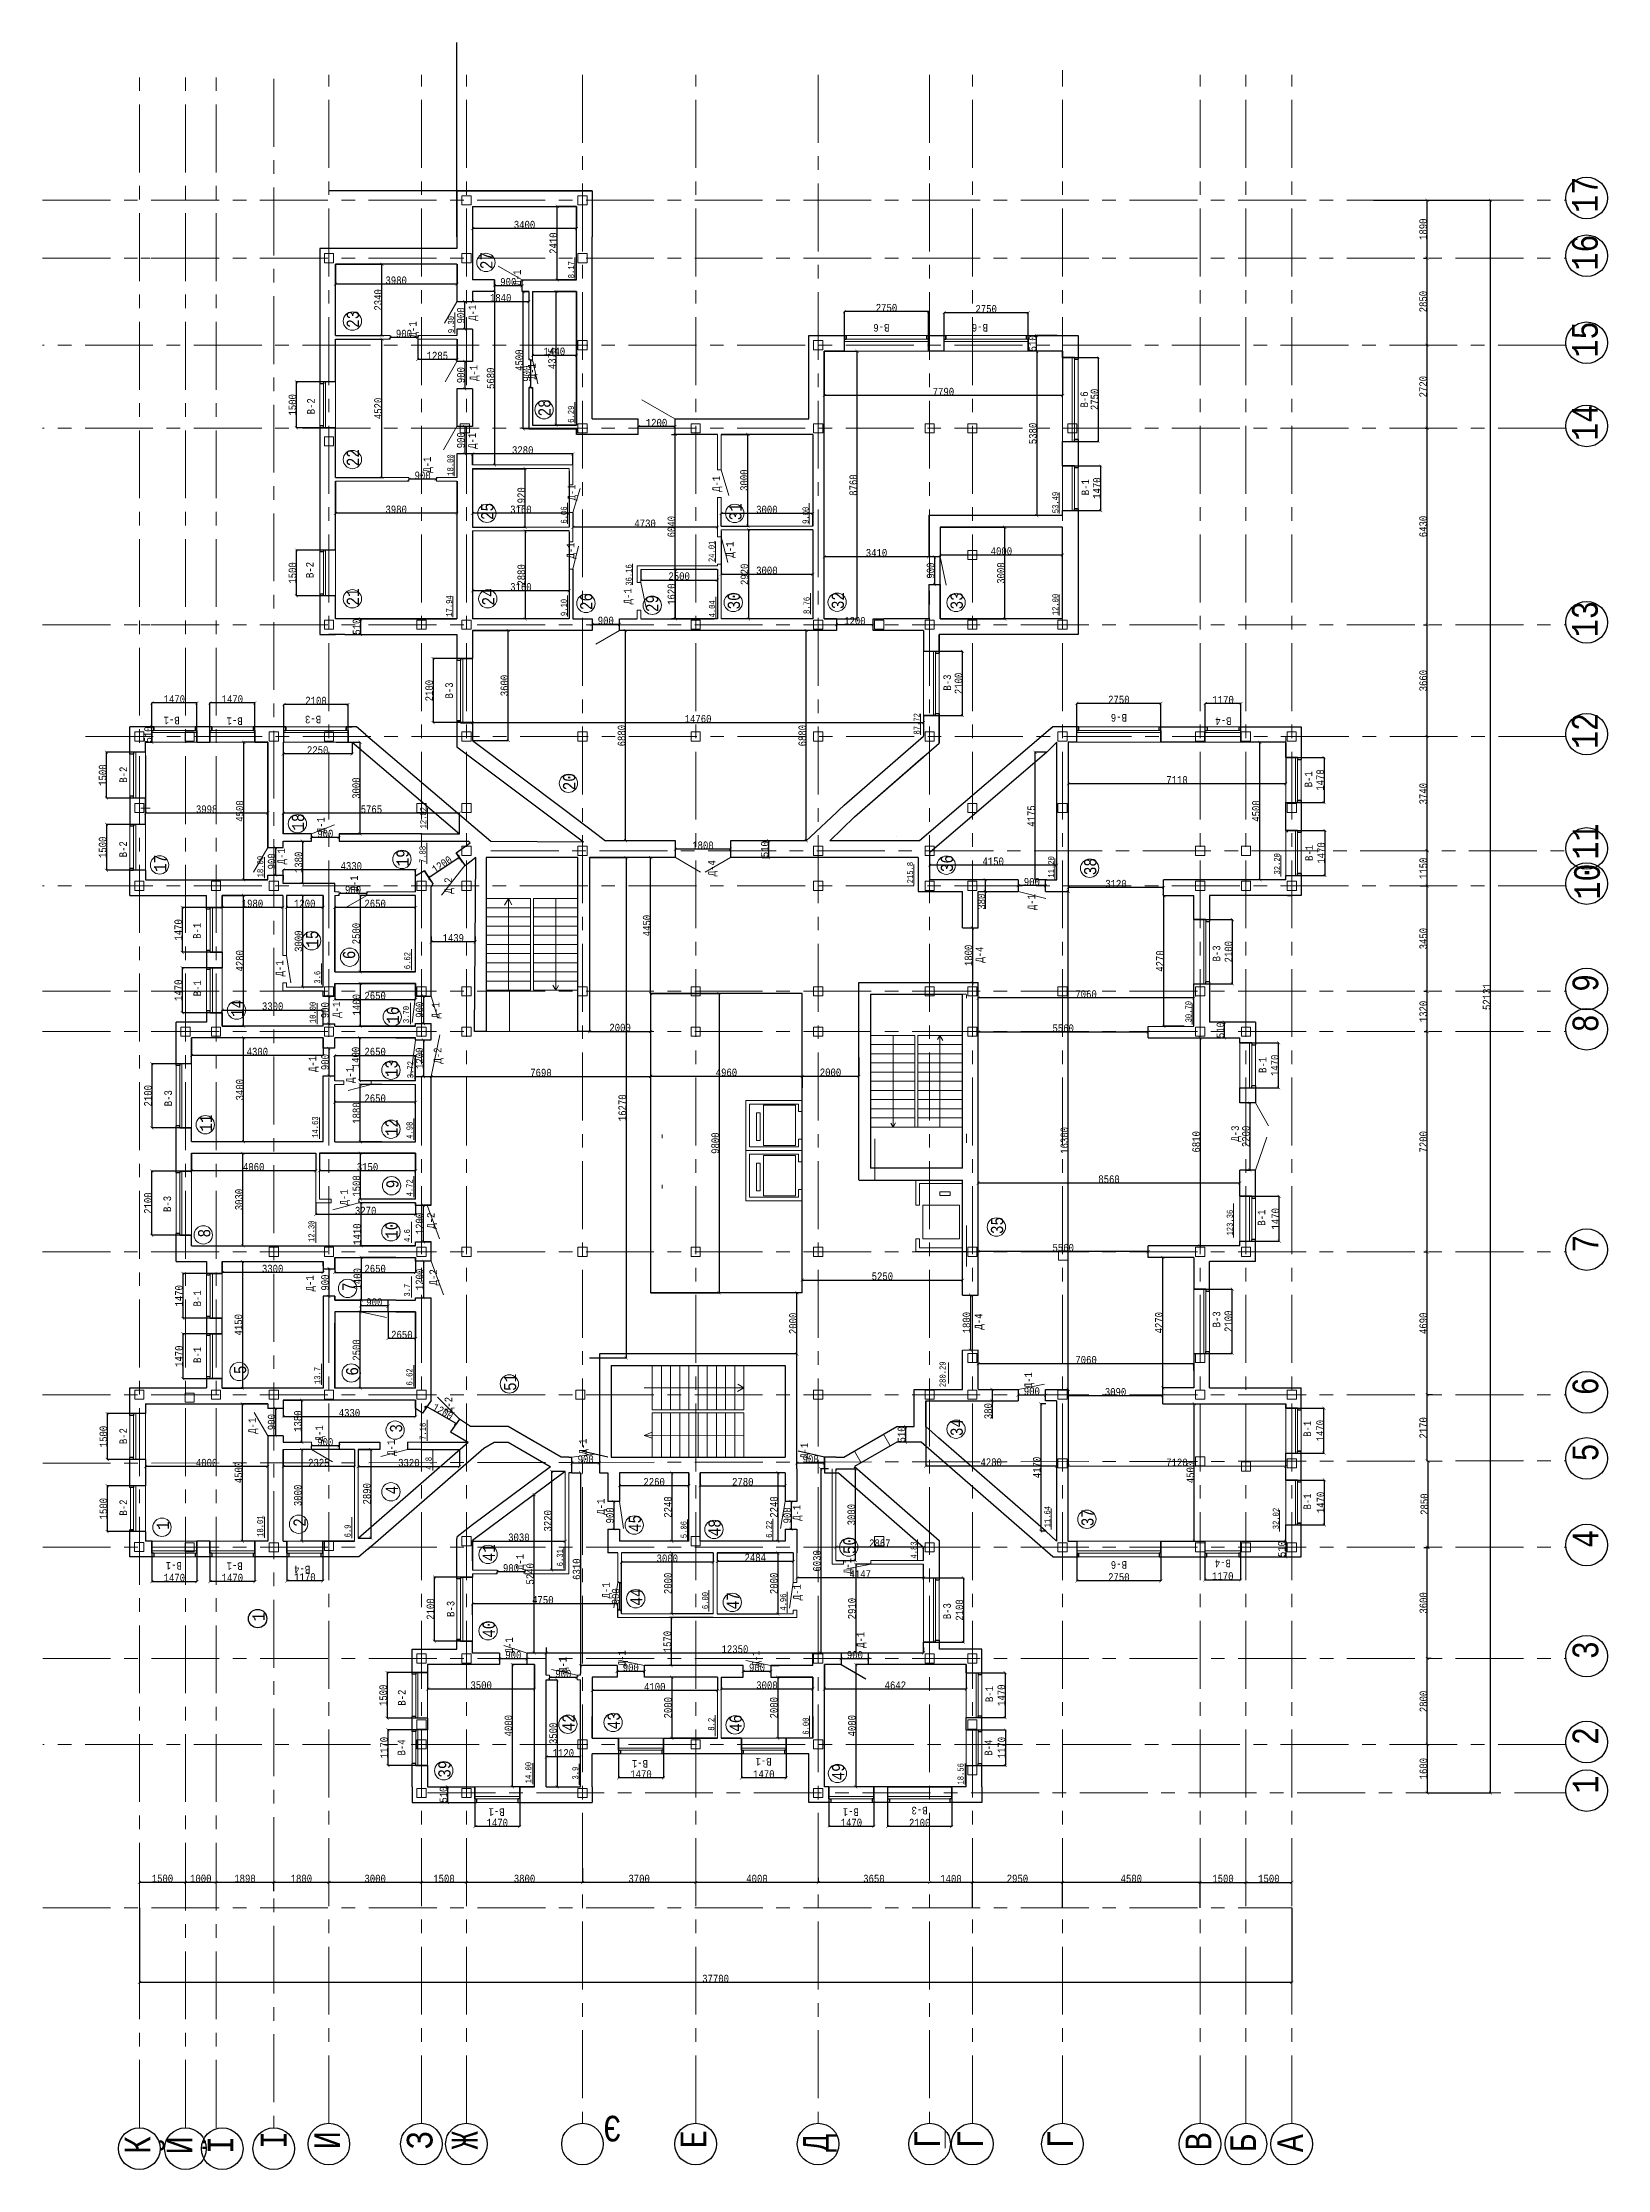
# Model space of a CAD drawing. Header units: millimetres. Extents: x -689206 to 4969298, y -1019800 to 703299.
# Drawn here: x -182620 to -131422, y -493080 to -423460 of the extents above; entities that cross this region are included whole.
import ezdxf

# ---------------------------------------------------------------- set-up
doc = ezdxf.new("R2010")
doc.units = ezdxf.units.MM
doc.linetypes.add('JIS_02_4.0', pattern=[5.5, 4, -1.5])
doc.linetypes.add('осеваяX2', pattern=[101.6, 63.5, -12.7, 12.7, -12.7])
for name, color, linetype, lineweight in [('несущие', 7, 'Continuous', 30), ('ОКНА', 250, 'Continuous', 20), ('ПЕРЕГОРОДКИ', 252, 'Continuous', 9), ('РАЗМЕРЫ', 7, 'Continuous', 9), ('сваи', 7, 'JIS_02_4.0', 30), ('Слой1', 7, 'Continuous', 30), ('стены', 7, 'Continuous', 20)]:
    doc.layers.add(name, color=color, linetype=linetype, lineweight=lineweight)
doc.layers.add('сетка', color=104, linetype='Continuous')
doc.layers.add('четотам', color=7, linetype='Continuous')
doc.styles.add('Аннотативный', font='isocteur.ttf', dxfattribs={"width": 0.7, "height": 250})
doc.dimstyles.new('Аннотативный', dxfattribs={"dimscale": 0, "dimtxt": 250, "dimasz": 100, "dimexe": 1.25, "dimexo": 0.625, "dimtad": 1, "dimdec": 0, "dimtxsty": 'Аннотативный', "dimblk": 'ARCHTICK', "dimcen": 2.5, "dimadec": 0, "dimazin": 0, "dimtfac": 1, "dimtdec": 0, "dimtmove": 0, "dimatfit": 3, "dimfxl": 1, "dimarcsym": 0})

msp = doc.modelspace()

# ---------------------------------------------------------------- texts
at = {"layer": 'РАЗМЕРЫ', "lineweight": 5, "ltscale": 35, "width": 7009.377, "attachment_point": 1, "rotation": 90, "style": 'Аннотативный'}
for s, insert, char_height in [('17', (-132580.5, -429032.7), 841.28), ('16', (-132580.5, -430924.2), 841.28), ('15', (-132580.5, -433771.8), 841.28), ('14', (-132580.5, -436494.3), 841.28), ('13', (-132580.5, -442924.2), 841.28), ('12', (-132580.5, -446584.1), 841.28), ('11', (-132563.7, -450204.5), 841.28), ('10', (-132510.4, -451514.3), 841.28), ('9', (-132563.7, -454537.5), 841.3), ('8', (-132563.7, -455857.5), 841.3), ('7', (-132563.7, -463067.5), 841.3), ('6', (-132563.7, -467741.4), 841.3), ('5', (-132563.7, -469905.4), 841.3), ('4', (-132563.7, -472737.5), 841.3), ('3', (-132563.7, -476376.9), 841.3), ('2', (-132563.7, -479187.5), 841.3), ('1', (-132563.7, -480776.9), 841.3), ('К', (-179931.8, -492570), 841.3), ('Й', (-178563.3, -492587.6), 841.3), ('Ї', (-177218.5, -492570), 841.3), ('І', (-175479.5, -492411.4), 841.3), ('И', (-173730.4, -492420), 841.3), ('З', (-170702.9, -492420), 841.3), ('Ж', (-169230.4, -492420), 841.3), ('Е', (-161748, -492384.7), 841.3), ('Д', (-157740, -492505), 841.3), ('{\\LГ}', (-154095.2, -492384.7), 841.28), ('Г', (-152696, -492384.7), 841.3), ('Г', (-149748, -492384.7), 841.3), ('В', (-145225.7, -492458.9), 841.3), ('Б', (-143761.1, -492514), 841.3), ('А', (-142221.1, -492514), 841.3)]:
    msp.add_mtext(s, dxfattribs=dict(at, insert=insert, char_height=char_height))
at = {"layer": 'РАЗМЕРЫ', "lineweight": 13, "ltscale": 150, "char_height": 401.1, "width": 1460, "attachment_point": 1, "rotation": 90, "style": 'Аннотативный'}
for s, insert in [('27', (-168300.9, -430878)), ('23', (-172670.9, -432798)), ('28', (-166400.9, -435698)), ('22', (-172670.9, -437328)), ('25', (-168270.9, -439089.6)), ('31', (-160153.6, -439101.6)), ('21', (-172670.9, -441888)), ('24', (-168240.9, -441888)), ('26', (-165030.9, -442038)), ('29', (-162879.7, -442102.5)), ('30', (-160203.6, -442016.3)), ('32', (-156803.6, -442006.3)), ('33', (-152913.6, -442016.3)), ('20', (-165593.6, -447936.3)), ('18', (-174463.6, -449256.3)), ('17', (-178973.6, -450606.3)), ('19', (-171043.6, -450426.3)), ('36', (-153233.6, -450616.1)), ('38', (-148543.6, -450716.3)), ('15', (-173999.2, -453088.4)), ('6', (-172794.1, -453464.3)), ('14', (-176453.6, -455359.5)), ('16', (-171361.1, -455580)), ('13', (-171403.6, -457326.3)), ('11', (-177476, -459110.4)), ('12', (-171403.6, -459256.3)), ('9', (-171373.5, -460964.1)), ('10', (-171403.6, -462616.3)), ('35', (-151593.6, -462461.3)), ('8', (-177533.5, -462574.1)), ('7', (-172811.1, -464325.4)), ('5', (-176361.1, -467045.4)), ('6', (-172691.1, -467095.4)), ('51', (-167526.8, -467596.4)), ('34', (-152913.6, -469076.3)), ('3', (-171254.8, -468965.1)), ('4', (-171393.7, -470983.8)), ('1', (-178883.5, -472144.1)), ('2', (-174413.5, -472044.1)), ('45', (-163443.6, -472216.3)), ('48', (-160833.6, -472356.3)), ('37', (-148633.6, -472026.3)), ('41', (-168223.6, -473176.3)), ('50', (-156423.6, -472937.1)), ('44', (-163393.6, -474626.3)), ('47', (-160233.6, -474746.3)), ('40', (-168223.6, -475676.3)), ('42', (-165613.6, -478736.3)), ('43', (-164133.6, -478676.3)), ('46', (-160143.6, -478756.3)), ('39', (-169673.6, -480256.3)), ('49', (-156793.6, -480346.3))]:
    msp.add_mtext(s, dxfattribs=dict(at, insert=insert))
at = {"layer": 'РАЗМЕРЫ', "lineweight": 20, "ltscale": 150, "attachment_point": 1, "style": 'Аннотативный'}
for s, insert, char_height, width, rotation in [('Д-1', (-167220.3, -431420.6), 250, 922.913, 90), ('Д-1', (-168684.3, -432568.3), 250, 922.913, 90), ('Д-1', (-170634.3, -433113.4), 250, 922.913, 90), ('В-6', (-154913.7, -432921.3), 250, 922.913, 180), ('В-6', (-151691.9, -432921.3), 250, 922.913, 180), ('Д-1', (-168644.3, -434538.3), 250, 922.913, 90), ('Д-1', (-166742.4, -434481.4), 250, 922.913, 90), ('В-2', (-173963.7, -435628.3), 250, 922.913, 90), ('В-6', (-148663.1, -435406.8), 250, 922.913, 90.255918), ('Д-1', (-168694.3, -436758.3), 250, 922.913, 90), ('Д-1', (-170164.3, -437538.3), 250, 922.913, 90), ('Д-1', (-160704.3, -438168.3), 250, 922.913, 90), ('В-1', (-148628.7, -438278.5), 250, 922.913, 90.255918), ('Д-1', (-165438.3, -438449.5), 250, 922.913, 90), ('Д-1', (-165472.1, -440351.6), 250, 922.913, 90), ('Д-1', (-160264.3, -440318.3), 250, 922.913, 90), ('В-2', (-174003.7, -440988.3), 250, 922.913, 90), ('Д-1', (-163604.3, -441848.3), 250, 922.913, 90), ('В-3', (-153145.5, -444674.6), 250, 922.913, 90.255918), ('В-3', (-169443.6, -444932.2), 250, 922.913, 90.255918), ('В-1', (-178133.7, -445778.3), 250, 922.913, 180), ('В-1', (-176073.7, -445798.3), 250, 922.913, 180), ('В-3', (-173507.1, -445743.9), 250, 922.913, 180.255918), ('В-6', (-147143.7, -445688.3), 250, 922.913, 180), ('В-4', (-143723.7, -445798.3), 250, 922.913, 180), ('В-2', (-180103.7, -447688.3), 250, 922.913, 90), ('В-1', (-141330.9, -447838.3), 250, 922.913, 90), ('Д-1', (-173644.3, -449338.3), 250, 922.913, 90), ('В-2', (-180110.4, -450128.3), 250, 922.913, 90), ('В-1', (-141310.9, -450248.3), 250, 922.913, 90), ('Д-1', (-174934.3, -450358.3), 250, 922.913, 90), ('Д-4', (-160854.3, -450748.3), 250, 922.913, 90), ('Д-1', (-172554.3, -451248.3), 250, 922.913, 90), ('Д-2', (-169474.3, -451318.3), 250, 922.913, 90), ('Д-1', (-150394.3, -451858.3), 250, 922.913, 90), ('В-1', (-177693.7, -452798.3), 250, 922.913, 90), ('Д-4', (-152094.3, -453578.3), 250, 922.913, 90), ('В-3', (-144338, -453538.3), 250, 922.913, 90), ('Д-1', (-174994.3, -454028.3), 250, 922.913, 90), ('В-1', (-177683.7, -454678.3), 250, 922.913, 90), ('Д-1', (-173134.3, -455378.3), 250, 922.913, 90), ('Д-1', (-169886.1, -455403), 250, 922.913, 90), ('Д-1', (-173914.3, -457158.3), 250, 922.913, 90), ('Д-2', (-169819.8, -456881.1), 250, 922.913, 90), ('В-1', (-142830.9, -457188.3), 250, 922.913, 90), ('Д-1', (-172694.3, -457518.3), 250, 922.913, 90), ('В-3', (-178633.7, -458279.4), 250, 922.913, 90.255918), ('Д-3', (-143729, -459436.5), 250, 922.913, 90), ('В-3', (-178663.7, -461739.4), 250, 922.913, 90.255918), ('Д-1', (-172884.5, -461525.4), 250, 922.913, 90), ('Д-2', (-170044.5, -462286.5), 250, 922.913, 90), ('В-1', (-142866.6, -462188.3), 250, 922.913, 90), ('Д-2', (-169962.7, -464140.2), 250, 922.913, 90), ('В-1', (-177683.7, -464831), 250, 922.913, 90), ('Д-1', (-174004.3, -464338.3), 250, 922.913, 90), ('В-3', (-144338, -465516.3), 250, 922.913, 90), ('Д-4', (-152124.3, -465588.3), 250, 922.913, 90), ('В-1', (-177683.7, -466678.3), 250, 922.913, 90), ('Д-1', (-150494.3, -467508.3), 250, 922.913, 90), ('Д-2', (-169466.4, -468318.1), 250, 922.913, 90), ('Д-1', (-175884.3, -468998.3), 250, 922.913, 90), ('В-2', (-180103.7, -469338.3), 250, 922.913, 90), ('Д-1', (-173694.3, -469248.3), 250, 922.913, 90), ('Д-1', (-171344.3, -469718.3), 250, 922.913, 90), ('Д-1', (-165073.6, -469681.3), 250, 922.913, 90), ('В-1', (-141366.6, -469098.3), 250, 922.913, 90), ('Д-1', (-157824.3, -469818.3), 250, 922.913, 90), ('В-2', (-180103.7, -471678.3), 250, 922.913, 90), ('Д-1', (-164484.3, -471648.3), 250, 922.913, 90), ('В-1', (-141366.6, -471478.3), 250, 922.913, 90), ('Д-1', (-158074.3, -471848.3), 250, 922.913, 90), ('В-1', (-178063.7, -473448.3), 250, 922.913, 180), ('В-1', (-176073.7, -473458.3), 250, 922.913, 180), ('В-4', (-173863.7, -473568.3), 250, 922.913, 180), ('Д-1', (-167131.2, -473458.3), 250, 922.913, 90), ('Д-1', (-156414.3, -473588.3), 250, 922.913, 90), ('В-6', (-147143.7, -473418.3), 250, 922.913, 180), ('В-4', (-143743.7, -473368.3), 250, 922.913, 180), ('Д-1', (-164314.3, -474388.3), 250, 922.913, 90), ('Д-1', (-158064.3, -474448.3), 250, 922.913, 90), ('В-3', (-169393.5, -474993.8), 250, 922.913, 90), ('В-3', (-153153.7, -475068.3), 250, 922.913, 90), ('1', (-175753.5, -475134.1), 401.1, 1460, 90), ('Д-1', (-155984.3, -476008.3), 250, 922.913, 90), ('Д-1', (-167484.3, -476188.3), 250, 922.913, 90), ('Д-1', (-163794.3, -476608.3), 250, 922.913, 90), ('Д-1', (-159414.3, -476618.3), 250, 922.913, 90), ('Д-1', (-165727.3, -476827.7), 250, 922.913, 90), ('В-2', (-170993.7, -477898.3), 250, 922.913, 90), ('В-1', (-151770.6, -477781.4), 250, 922.913, 90), ('В-4', (-171003.7, -479528.3), 250, 922.913, 90), ('В-1', (-162813.7, -479928.3), 250, 922.913, 180), ('В-1', (-158768.6, -479860), 250, 922.913, 180), ('В-4', (-151799.3, -479537.4), 250, 922.913, 90), ('В-1', (-167503.7, -481508.3), 250, 922.913, 180), ('В-1', (-155913.7, -481508.3), 250, 922.913, 180), ('В-3', (-153663.7, -481458.3), 250, 922.913, 180)]:
    msp.add_mtext(s, dxfattribs=dict(at, insert=insert, char_height=char_height, width=width, rotation=rotation))
at = {"layer": 'РАЗМЕРЫ', "char_height": 200, "width": 656.117, "attachment_point": 1, "rotation": 90, "style": 'Аннотативный'}
for s, insert in [('8.17', (-165428.1, -431175.1)), ('9.30', (-169358.3, -432972)), ('6.29', (-165433.4, -435905.7)), ('18.00', (-169380.6, -437641.1)), ('53.49', (-149586, -438866.2)), ('6.06', (-165664.8, -439205.8)), ('9.00', (-157757.8, -439214.8)), ('24.01', (-160831.9, -440465)), ('36.16', (-163543.1, -441238.4)), ('17.94', (-169419.7, -442254)), ('9.10', (-165667.4, -442232.8)), ('4.04', (-160819.3, -442276.3)), ('8.76', (-157724.4, -442164)), ('12.00', (-149586, -442204.5)), ('87.72', (-154121.5, -446110.1)), ('12.02', (-170269.3, -449184.9)), ('18.00', (-175598.8, -450784.6)), ('7.88', (-170290.6, -450316.7)), ('215.8', (-154339.7, -450980.7)), ('11.20', (-149725.7, -450794.4)), ('32.20', (-142331.5, -450692.5)), ('3.6', (-173733.4, -454264.8)), ('6.62', (-170790.2, -453791)), ('10.00', (-173881.9, -455559.2)), ('3.70', (-170827.7, -455556.3)), ('30.70', (-145230.2, -455533.6)), ('3.72', (-170686.3, -457359.4)), ('14.63', (-173803.4, -459311.5)), ('4.98', (-170715.3, -459344.1)), ('4.72', (-170715, -461226.6)), ('12.30', (-173924.6, -462719.3)), ('123.36', (-143877.3, -462507.9)), ('4.6', (-170797, -462719.3)), ('3.7', (-170797, -464509.2)), ('13.7', (-173733.4, -467372)), ('6.62', (-170718.1, -467417.9)), ('280.29', (-153274.1, -467472.9)), ('7.16', (-170279.5, -469198.4)), ('4.8', (-170090.4, -470176.6)), ('18.01', (-175602.7, -472372.5)), ('6.9', (-172741.2, -472388.4)), ('5.06', (-161745.6, -472416.2)), ('6.22', (-158952.9, -472403.1)), ('11.64', (-149850.1, -472062.1)), ('32.02', (-142371.4, -472123.9)), ('4.83', (-154218.3, -473083.8)), ('6.31', (-165795.6, -473336.2)), ('6.00', (-161044, -474737.9)), ('4.96', (-158489.8, -474788.7)), ('8.2', (-160845.9, -478717.1)), ('14.00', (-166826.1, -480440.2)), ('3.9', (-165291.1, -480315.8)), ('18.56', (-152686, -480480.3))]:
    msp.add_mtext(s, dxfattribs=dict(at, insert=insert))
at = {"layer": 'РАЗМЕРЫ', "color": 18, "true_color": 0x000000, "insert": (-157751.3, -478848.4), "char_height": 200, "width": 656.117, "attachment_point": 1, "rotation": 90, "style": 'Аннотативный'}
msp.add_mtext('6.00', dxfattribs=at)
at = {"layer": 'РАЗМЕРЫ', "lineweight": 5, "ltscale": 35, "insert": (-164275.4, -491322.6), "char_height": 841.3, "width": 7009.377, "attachment_point": 1, "style": 'Аннотативный'}
msp.add_mtext('Є', dxfattribs=at)

# ---------------------------------------------------------------- blocks, each defined once
blk = doc.blocks.new('_ArchTick')
at = {"color": 0, "linetype": 'ByBlock', "const_width": 0.15}
blk.add_lwpolyline([(-0.5, -0.5), (0.5, 0.5)], dxfattribs=at)
blk = doc.blocks.new('*D3008')
at = {"layer": 'Defpoints', "color": 0, "lineweight": 30, "transparency": 16777216}
for p in [(-176743, -463356), (-173443, -463356), (-176743, -463720)]:
    blk.add_point(p, dxfattribs=at)
at = {"layer": 'стены', "color": 0, "lineweight": -2, "transparency": 16777216}
for p, q in [((-176743, -463356), (-176743, -463721)), ((-173443, -463356), (-173443, -463721)), ((-173443, -463720), (-176743, -463720))]:
    blk.add_line(p, q, dxfattribs=at)
at = {"layer": 'стены', "color": 0, "lineweight": -2, "transparency": 16777216, "xscale": 100, "yscale": 100, "zscale": 100, "rotation": 180}
blk.add_blockref('_ArchTick', (-176743, -463720), dxfattribs=at)
at = {"layer": 'стены', "color": 0, "lineweight": -2, "transparency": 16777216, "xscale": 100, "yscale": 100, "zscale": 100}
blk.add_blockref('_ArchTick', (-173443, -463720), dxfattribs=at)
at = {"layer": 'стены', "color": 0, "lineweight": 5, "transparency": 16777216, "insert": (-175093, -463594), "char_height": 250, "attachment_point": 5, "style": 'Аннотативный'}
blk.add_mtext('3300', dxfattribs=at)
blk = doc.blocks.new('*D3009')
at = {"layer": 'Defpoints', "color": 0, "lineweight": 30, "transparency": 16777216}
for p in [(-176743, -463356), (-176743, -467506), (-176084, -467506)]:
    blk.add_point(p, dxfattribs=at)
at = {"layer": 'стены', "color": 0, "lineweight": -2, "transparency": 16777216}
for p, q in [((-176743, -463356), (-176083, -463356)), ((-176084, -463356), (-176084, -467506)), ((-176743, -467506), (-176083, -467506))]:
    blk.add_line(p, q, dxfattribs=at)
at = {"layer": 'стены', "color": 0, "lineweight": -2, "transparency": 16777216, "xscale": 100, "yscale": 100, "zscale": 100}
for p, rotation in [((-176084, -463356), 90), ((-176084, -467506), 270)]:
    blk.add_blockref('_ArchTick', p, dxfattribs=dict(at, rotation=rotation))
at = {"layer": 'стены', "color": 0, "lineweight": 5, "transparency": 16777216, "insert": (-176209, -465431), "char_height": 250, "attachment_point": 5, "rotation": 90, "style": 'Аннотативный'}
blk.add_mtext('4150', dxfattribs=at)
blk = doc.blocks.new('*D3010')
at = {"layer": 'Defpoints', "color": 0, "lineweight": 30, "transparency": 16777216}
for p in [(-176067, -459816), (-176067, -459816), (-176067, -462846)]:
    blk.add_point(p, dxfattribs=at)
at = {"layer": 'стены', "color": 0, "lineweight": -2, "transparency": 16777216}
for p, q in [((-176068, -459816), (-176068, -459816)), ((-176067, -462846), (-176067, -459816)), ((-176068, -462846), (-176068, -462846))]:
    blk.add_line(p, q, dxfattribs=at)
at = {"layer": 'стены', "color": 0, "lineweight": -2, "transparency": 16777216, "xscale": 100, "yscale": 100, "zscale": 100}
for p, rotation in [((-176067, -459816), 90), ((-176067, -462846), 270)]:
    blk.add_blockref('_ArchTick', p, dxfattribs=dict(at, rotation=rotation))
at = {"layer": 'стены', "color": 0, "lineweight": 5, "transparency": 16777216, "insert": (-176193, -461331), "char_height": 250, "attachment_point": 5, "rotation": 90, "style": 'Аннотативный'}
blk.add_mtext('3030', dxfattribs=at)
blk = doc.blocks.new('*D3011')
at = {"layer": 'Defpoints', "color": 0, "lineweight": 30, "transparency": 16777216}
for p in [(-177743, -459816), (-173683, -459816), (-177743, -460390)]:
    blk.add_point(p, dxfattribs=at)
at = {"layer": 'стены', "color": 0, "lineweight": -2, "transparency": 16777216}
for p, q in [((-177743, -459816), (-177743, -460391)), ((-173683, -459816), (-173683, -460391)), ((-173683, -460390), (-177743, -460390))]:
    blk.add_line(p, q, dxfattribs=at)
at = {"layer": 'стены', "color": 0, "lineweight": -2, "transparency": 16777216, "xscale": 100, "yscale": 100, "zscale": 100, "rotation": 180}
blk.add_blockref('_ArchTick', (-177743, -460390), dxfattribs=at)
at = {"layer": 'стены', "color": 0, "lineweight": -2, "transparency": 16777216, "xscale": 100, "yscale": 100, "zscale": 100}
blk.add_blockref('_ArchTick', (-173683, -460390), dxfattribs=at)
at = {"layer": 'стены', "color": 0, "lineweight": 5, "transparency": 16777216, "insert": (-175713, -460264), "char_height": 250, "attachment_point": 5, "style": 'Аннотативный'}
blk.add_mtext('4060', dxfattribs=at)
blk = doc.blocks.new('*D3012')
at = {"layer": 'Defpoints', "color": 0, "lineweight": 30, "transparency": 16777216}
for p in [(-171063, -463226), (-172194, -464626), (-171063, -464626)]:
    blk.add_point(p, dxfattribs=at)
at = {"layer": 'стены', "color": 0, "lineweight": -2, "transparency": 16777216}
for p, q in [((-171064, -463226), (-172195, -463226)), ((-172194, -463226), (-172194, -464626)), ((-171064, -464626), (-172195, -464626))]:
    blk.add_line(p, q, dxfattribs=at)
at = {"layer": 'стены', "color": 0, "lineweight": -2, "transparency": 16777216, "xscale": 100, "yscale": 100, "zscale": 100}
for p, rotation in [((-172194, -463226), 90), ((-172194, -464626), 270)]:
    blk.add_blockref('_ArchTick', p, dxfattribs=dict(at, rotation=rotation))
at = {"layer": 'стены', "color": 0, "lineweight": 5, "transparency": 16777216, "insert": (-172319, -463926), "char_height": 250, "attachment_point": 5, "rotation": 90, "style": 'Аннотативный'}
blk.add_mtext('1400', dxfattribs=at)
blk = doc.blocks.new('*D3013')
at = {"layer": 'Defpoints', "color": 0, "lineweight": 30, "transparency": 16777216}
for p in [(-176043, -456036), (-176043, -456036), (-176043, -459436)]:
    blk.add_point(p, dxfattribs=at)
at = {"layer": 'стены', "color": 0, "lineweight": -2, "transparency": 16777216}
for p, q in [((-176043, -456036), (-176044, -456036)), ((-176043, -459436), (-176043, -456036)), ((-176043, -459436), (-176044, -459436))]:
    blk.add_line(p, q, dxfattribs=at)
at = {"layer": 'стены', "color": 0, "lineweight": -2, "transparency": 16777216, "xscale": 100, "yscale": 100, "zscale": 100}
for p, rotation in [((-176043, -456036), 90), ((-176043, -459436), 270)]:
    blk.add_blockref('_ArchTick', p, dxfattribs=dict(at, rotation=rotation))
at = {"layer": 'стены', "color": 0, "lineweight": 5, "transparency": 16777216, "insert": (-176168, -457736), "char_height": 250, "attachment_point": 5, "rotation": 90, "style": 'Аннотативный'}
blk.add_mtext('3400', dxfattribs=at)
blk = doc.blocks.new('*D3014')
at = {"layer": 'Defpoints', "color": 0, "lineweight": 30, "transparency": 16777216}
for p in [(-177743, -456036), (-177743, -456616), (-173443, -456036)]:
    blk.add_point(p, dxfattribs=at)
at = {"layer": 'стены', "color": 0, "lineweight": -2, "transparency": 16777216}
for p, q in [((-177743, -456036), (-177743, -456618)), ((-173443, -456616), (-177743, -456616)), ((-173443, -456036), (-173443, -456618))]:
    blk.add_line(p, q, dxfattribs=at)
at = {"layer": 'стены', "color": 0, "lineweight": -2, "transparency": 16777216, "xscale": 100, "yscale": 100, "zscale": 100}
for p, rotation in [((-177743, -456616), 179.9999999999985), ((-173443, -456616), 359.9999999999985)]:
    blk.add_blockref('_ArchTick', p, dxfattribs=dict(at, rotation=rotation))
at = {"layer": 'стены', "color": 0, "lineweight": 5, "transparency": 16777216, "insert": (-175593, -456491), "char_height": 250, "attachment_point": 5, "style": 'Аннотативный'}
blk.add_mtext('4300', dxfattribs=at)
blk = doc.blocks.new('*D3015')
at = {"layer": 'Defpoints', "color": 0, "lineweight": 30, "transparency": 16777216}
for p in [(-172224, -457561), (-171515, -457561), (-171515, -459441)]:
    blk.add_point(p, dxfattribs=at)
at = {"layer": 'стены', "color": 0, "lineweight": -2, "transparency": 16777216}
for p, q in [((-171516, -457561), (-172225, -457561)), ((-172224, -459441), (-172224, -457561)), ((-171516, -459441), (-172225, -459441))]:
    blk.add_line(p, q, dxfattribs=at)
at = {"layer": 'стены', "color": 0, "lineweight": -2, "transparency": 16777216, "xscale": 100, "yscale": 100, "zscale": 100}
for p, rotation in [((-172224, -457561), 90), ((-172224, -459441), 270)]:
    blk.add_blockref('_ArchTick', p, dxfattribs=dict(at, rotation=rotation))
at = {"layer": 'стены', "color": 0, "lineweight": 5, "transparency": 16777216, "insert": (-172349, -458501), "char_height": 250, "attachment_point": 5, "rotation": 90, "style": 'Аннотативный'}
blk.add_mtext('1880', dxfattribs=at)
blk = doc.blocks.new('*D3016')
at = {"layer": 'Defpoints', "color": 0, "lineweight": 30, "transparency": 16777216}
for p in [(-142795, -446365), (-142793, -446365), (-142795, -450866)]:
    blk.add_point(p, dxfattribs=at)
at = {"layer": 'стены', "color": 0, "lineweight": -2, "transparency": 16777216}
for p, q in [((-142794, -446365), (-142796, -446365)), ((-142795, -450866), (-142795, -446365)), ((-142795, -450866), (-142796, -450866))]:
    blk.add_line(p, q, dxfattribs=at)
at = {"layer": 'стены', "color": 0, "lineweight": -2, "transparency": 16777216, "xscale": 100, "yscale": 100, "zscale": 100}
for p, rotation in [((-142795, -446365), 90), ((-142795, -450866), 270)]:
    blk.add_blockref('_ArchTick', p, dxfattribs=dict(at, rotation=rotation))
at = {"layer": 'стены', "color": 0, "lineweight": 5, "transparency": 16777216, "insert": (-142920, -448615), "char_height": 250, "attachment_point": 5, "rotation": 90, "style": 'Аннотативный'}
blk.add_mtext('4500', dxfattribs=at)
blk = doc.blocks.new('*D3017')
at = {"layer": 'Defpoints', "color": 0, "lineweight": 30, "transparency": 16777216}
for p in [(-152264, -464458), (-152264, -466262), (-152226, -466262)]:
    blk.add_point(p, dxfattribs=at)
at = {"layer": 'стены', "color": 0, "lineweight": -2, "transparency": 16777216}
for p, q in [((-152265, -464458), (-152266, -464458)), ((-152264, -464458), (-152264, -466262)), ((-152227, -466262), (-152266, -466262))]:
    blk.add_line(p, q, dxfattribs=at)
at = {"layer": 'стены', "color": 0, "lineweight": -2, "transparency": 16777216, "xscale": 100, "yscale": 100, "zscale": 100}
for p, rotation in [((-152264, -464458), 90), ((-152264, -466262), 270)]:
    blk.add_blockref('_ArchTick', p, dxfattribs=dict(at, rotation=rotation))
at = {"layer": 'стены', "color": 0, "lineweight": 5, "transparency": 16777216, "insert": (-152390, -465360), "char_height": 250, "attachment_point": 5, "rotation": 90, "style": 'Аннотативный'}
blk.add_mtext('1800', dxfattribs=at)
blk = doc.blocks.new('*D2977')
at = {"layer": 'Defpoints', "color": 0, "lineweight": 30, "transparency": 16777216}
for p in [(-145970, -463226), (-145279, -463226), (-145279, -467498)]:
    blk.add_point(p, dxfattribs=at)
at = {"layer": 'стены', "color": 0, "lineweight": -2, "transparency": 16777216}
for p, q in [((-145280, -463226), (-145972, -463226)), ((-145970, -467498), (-145970, -463226)), ((-145280, -467498), (-145972, -467498))]:
    blk.add_line(p, q, dxfattribs=at)
at = {"layer": 'стены', "color": 0, "lineweight": -2, "transparency": 16777216, "xscale": 100, "yscale": 100, "zscale": 100}
for p, rotation in [((-145970, -463226), 90), ((-145970, -467498), 270)]:
    blk.add_blockref('_ArchTick', p, dxfattribs=dict(at, rotation=rotation))
at = {"layer": 'стены', "color": 0, "lineweight": 5, "transparency": 16777216, "insert": (-146096, -465362), "char_height": 250, "attachment_point": 5, "rotation": 90, "style": 'Аннотативный'}
blk.add_mtext('4270', dxfattribs=at)
blk = doc.blocks.new('*D2978')
at = {"layer": 'Defpoints', "color": 0, "lineweight": 30, "transparency": 16777216}
for p in [(-145935, -451389), (-145268, -451389), (-145268, -455661)]:
    blk.add_point(p, dxfattribs=at)
at = {"layer": 'стены', "color": 0, "lineweight": -2, "transparency": 16777216}
for p, q in [((-145269, -451389), (-145937, -451389)), ((-145935, -455661), (-145935, -451389)), ((-145269, -455661), (-145937, -455661))]:
    blk.add_line(p, q, dxfattribs=at)
at = {"layer": 'стены', "color": 0, "lineweight": -2, "transparency": 16777216, "xscale": 100, "yscale": 100, "zscale": 100}
for p, rotation in [((-145935, -451389), 90), ((-145935, -455661), 270)]:
    blk.add_blockref('_ArchTick', p, dxfattribs=dict(at, rotation=rotation))
at = {"layer": 'стены', "color": 0, "lineweight": 5, "transparency": 16777216, "insert": (-146061, -453525), "char_height": 250, "attachment_point": 5, "rotation": 90, "style": 'Аннотативный'}
blk.add_mtext('4270', dxfattribs=at)
blk = doc.blocks.new('*D2979')
at = {"layer": 'Defpoints', "color": 0, "lineweight": 30, "transparency": 16777216}
for p in [(-149800, -468016), (-149964, -472185), (-149800, -472185)]:
    blk.add_point(p, dxfattribs=at)
at = {"layer": 'стены', "color": 0, "lineweight": -2, "transparency": 16777216}
for p, q in [((-149801, -468016), (-149965, -468016)), ((-149964, -468016), (-149964, -472185)), ((-149801, -472185), (-149965, -472185))]:
    blk.add_line(p, q, dxfattribs=at)
at = {"layer": 'стены', "color": 0, "lineweight": -2, "transparency": 16777216, "xscale": 100, "yscale": 100, "zscale": 100}
for p, rotation in [((-149964, -468016), 90), ((-149964, -472185), 270)]:
    blk.add_blockref('_ArchTick', p, dxfattribs=dict(at, rotation=rotation))
at = {"layer": 'стены', "color": 0, "lineweight": 5, "transparency": 16777216, "insert": (-150089, -470100), "char_height": 250, "attachment_point": 5, "rotation": 90, "style": 'Аннотативный'}
blk.add_mtext('4170', dxfattribs=at)
blk = doc.blocks.new('*D2980')
at = {"layer": 'Defpoints', "color": 0, "lineweight": 30, "transparency": 16777216}
for p in [(-150146, -446690), (-149765, -446690), (-149765, -450866)]:
    blk.add_point(p, dxfattribs=at)
at = {"layer": 'стены', "color": 0, "lineweight": -2, "transparency": 16777216}
for p, q in [((-149766, -446690), (-150147, -446690)), ((-150146, -450866), (-150146, -446690)), ((-149766, -450866), (-150147, -450866))]:
    blk.add_line(p, q, dxfattribs=at)
at = {"layer": 'стены', "color": 0, "lineweight": -2, "transparency": 16777216, "xscale": 100, "yscale": 100, "zscale": 100}
for p, rotation in [((-150146, -446690), 90), ((-150146, -450866), 270)]:
    blk.add_blockref('_ArchTick', p, dxfattribs=dict(at, rotation=rotation))
at = {"layer": 'стены', "color": 0, "lineweight": 5, "transparency": 16777216, "insert": (-150271, -448778), "char_height": 250, "attachment_point": 5, "rotation": 90, "style": 'Аннотативный'}
blk.add_mtext('4175', dxfattribs=at)
blk = doc.blocks.new('*D2981')
at = {"layer": 'Defpoints', "color": 0, "lineweight": 30, "transparency": 16777216}
for p in [(-166899, -431611), (-166712, -431611), (-166712, -436105)]:
    blk.add_point(p, dxfattribs=at)
at = {"layer": 'стены', "color": 0, "lineweight": -2, "transparency": 16777216}
for p, q in [((-166713, -431611), (-166900, -431611)), ((-166899, -436105), (-166899, -431611)), ((-166713, -436105), (-166900, -436105))]:
    blk.add_line(p, q, dxfattribs=at)
at = {"layer": 'стены', "color": 0, "lineweight": -2, "transparency": 16777216, "xscale": 100, "yscale": 100, "zscale": 100}
for p, rotation in [((-166899, -431611), 90), ((-166899, -436105), 270)]:
    blk.add_blockref('_ArchTick', p, dxfattribs=dict(at, rotation=rotation))
at = {"layer": 'стены', "color": 0, "lineweight": 5, "transparency": 16777216, "insert": (-167025, -433858), "char_height": 250, "attachment_point": 5, "rotation": 90, "style": 'Аннотативный'}
blk.add_mtext('4500', dxfattribs=at)
blk = doc.blocks.new('*D2982')
at = {"layer": 'Defpoints', "color": 0, "lineweight": 30, "transparency": 16777216}
for p in [(-167833, -431421), (-167833, -431421), (-166933, -431421)]:
    blk.add_point(p, dxfattribs=at)
at = {"layer": 'стены', "color": 0, "lineweight": -2, "transparency": 16777216}
for p, q in [((-167833, -431420), (-167833, -431419)), ((-166933, -431421), (-167833, -431421)), ((-166933, -431420), (-166933, -431419))]:
    blk.add_line(p, q, dxfattribs=at)
at = {"layer": 'стены', "color": 0, "lineweight": -2, "transparency": 16777216, "xscale": 100, "yscale": 100, "zscale": 100, "rotation": 180}
blk.add_blockref('_ArchTick', (-167833, -431421), dxfattribs=at)
at = {"layer": 'стены', "color": 0, "lineweight": -2, "transparency": 16777216, "xscale": 100, "yscale": 100, "zscale": 100}
blk.add_blockref('_ArchTick', (-166933, -431421), dxfattribs=at)
at = {"layer": 'стены', "color": 0, "lineweight": 5, "transparency": 16777216, "insert": (-167383, -431295), "char_height": 250, "attachment_point": 5, "style": 'Аннотативный'}
blk.add_mtext('900', dxfattribs=at)
blk = doc.blocks.new('*D2983')
at = {"layer": 'Defpoints', "color": 0, "lineweight": 30, "transparency": 16777216}
for p in [(-165391, -439446), (-166831, -442326), (-165391, -442326)]:
    blk.add_point(p, dxfattribs=at)
at = {"layer": 'стены', "color": 0, "lineweight": -2, "transparency": 16777216}
for p, q in [((-165391, -439446), (-166832, -439446)), ((-166831, -439446), (-166831, -442326)), ((-165391, -442326), (-166832, -442326))]:
    blk.add_line(p, q, dxfattribs=at)
at = {"layer": 'стены', "color": 0, "lineweight": -2, "transparency": 16777216, "xscale": 100, "yscale": 100, "zscale": 100}
for p, rotation in [((-166831, -439446), 90), ((-166831, -442326), 270)]:
    blk.add_blockref('_ArchTick', p, dxfattribs=dict(at, rotation=rotation))
at = {"layer": 'стены', "color": 0, "lineweight": 5, "transparency": 16777216, "insert": (-166956, -440886), "char_height": 250, "attachment_point": 5, "rotation": 90, "style": 'Аннотативный'}
blk.add_mtext('2880', dxfattribs=at)
blk = doc.blocks.new('*D2984')
at = {"layer": 'Defpoints', "color": 0, "lineweight": 30, "transparency": 16777216}
for p in [(-166592, -431611), (-165153, -431611), (-165153, -433695)]:
    blk.add_point(p, dxfattribs=at)
at = {"layer": 'стены', "color": 0, "lineweight": -2, "transparency": 16777216}
for p, q in [((-166592, -431611), (-166592, -433696)), ((-165153, -431611), (-165153, -433696)), ((-166592, -433695), (-165153, -433695))]:
    blk.add_line(p, q, dxfattribs=at)
at = {"layer": 'стены', "color": 0, "lineweight": -2, "transparency": 16777216, "xscale": 100, "yscale": 100, "zscale": 100, "rotation": 180}
blk.add_blockref('_ArchTick', (-166592, -433695), dxfattribs=at)
at = {"layer": 'стены', "color": 0, "lineweight": -2, "transparency": 16777216, "xscale": 100, "yscale": 100, "zscale": 100}
blk.add_blockref('_ArchTick', (-165153, -433695), dxfattribs=at)
at = {"layer": 'стены', "color": 0, "lineweight": 5, "transparency": 16777216, "insert": (-165873, -433570), "char_height": 250, "attachment_point": 5, "style": 'Аннотативный'}
blk.add_mtext('1440', dxfattribs=at)
blk = doc.blocks.new('*D2985')
at = {"layer": 'Defpoints', "color": 0, "lineweight": 30, "transparency": 16777216}
for p in [(-165153, -431611), (-165824, -435985), (-165153, -435985)]:
    blk.add_point(p, dxfattribs=at)
at = {"layer": 'стены', "color": 0, "lineweight": -2, "transparency": 16777216}
for p, q in [((-165154, -431611), (-165825, -431611)), ((-165824, -431611), (-165824, -435985)), ((-165154, -435985), (-165825, -435985))]:
    blk.add_line(p, q, dxfattribs=at)
at = {"layer": 'стены', "color": 0, "lineweight": -2, "transparency": 16777216, "xscale": 100, "yscale": 100, "zscale": 100}
for p, rotation in [((-165824, -431611), 90), ((-165824, -435985), 270)]:
    blk.add_blockref('_ArchTick', p, dxfattribs=dict(at, rotation=rotation))
at = {"layer": 'стены', "color": 0, "lineweight": 5, "transparency": 16777216, "insert": (-165949, -433798), "char_height": 250, "attachment_point": 5, "rotation": 90, "style": 'Аннотативный'}
blk.add_mtext('4375', dxfattribs=at)
blk = doc.blocks.new('*D2986')
at = {"layer": 'Defpoints', "color": 0, "lineweight": 30, "transparency": 16777216}
for p in [(-160423, -439448), (-157423, -439405), (-157423, -440866)]:
    blk.add_point(p, dxfattribs=at)
at = {"layer": 'стены', "color": 0, "lineweight": -2, "transparency": 16777216}
for p, q in [((-160423, -439449), (-160423, -440867)), ((-157423, -439406), (-157423, -440867)), ((-160423, -440866), (-157423, -440866))]:
    blk.add_line(p, q, dxfattribs=at)
at = {"layer": 'стены', "color": 0, "lineweight": -2, "transparency": 16777216, "xscale": 100, "yscale": 100, "zscale": 100, "rotation": 180}
blk.add_blockref('_ArchTick', (-160423, -440866), dxfattribs=at)
at = {"layer": 'стены', "color": 0, "lineweight": -2, "transparency": 16777216, "xscale": 100, "yscale": 100, "zscale": 100}
blk.add_blockref('_ArchTick', (-157423, -440866), dxfattribs=at)
at = {"layer": 'стены', "color": 0, "lineweight": 5, "transparency": 16777216, "insert": (-158923, -440740), "char_height": 250, "attachment_point": 5, "style": 'Аннотативный'}
blk.add_mtext('3000', dxfattribs=at)
blk = doc.blocks.new('*D2987')
at = {"layer": 'Defpoints', "color": 0, "lineweight": 30, "transparency": 16777216}
for p in [(-157423, -439405), (-159528, -442326), (-157423, -442326)]:
    blk.add_point(p, dxfattribs=at)
at = {"layer": 'стены', "color": 0, "lineweight": -2, "transparency": 16777216}
for p, q in [((-157424, -439405), (-159529, -439405)), ((-159528, -439405), (-159528, -442326)), ((-157424, -442326), (-159529, -442326))]:
    blk.add_line(p, q, dxfattribs=at)
at = {"layer": 'стены', "color": 0, "lineweight": -2, "transparency": 16777216, "xscale": 100, "yscale": 100, "zscale": 100}
for p, rotation in [((-159528, -439405), 90), ((-159528, -442326), 270)]:
    blk.add_blockref('_ArchTick', p, dxfattribs=dict(at, rotation=rotation))
at = {"layer": 'стены', "color": 0, "lineweight": 5, "transparency": 16777216, "insert": (-159654, -440866), "char_height": 250, "attachment_point": 5, "rotation": 90, "style": 'Аннотативный'}
blk.add_mtext('2920', dxfattribs=at)
blk = doc.blocks.new('*D2988')
at = {"layer": 'Defpoints', "color": 0, "lineweight": 30, "transparency": 16777216}
for p in [(-160423, -436285), (-159542, -436285), (-160423, -439285)]:
    blk.add_point(p, dxfattribs=at)
at = {"layer": 'стены', "color": 0, "lineweight": -2, "transparency": 16777216}
for p, q in [((-160423, -436285), (-159540, -436285)), ((-159542, -439285), (-159542, -436285)), ((-160423, -439285), (-159540, -439285))]:
    blk.add_line(p, q, dxfattribs=at)
at = {"layer": 'стены', "color": 0, "lineweight": -2, "transparency": 16777216, "xscale": 100, "yscale": 100, "zscale": 100}
for p, rotation in [((-159542, -436285), 90), ((-159542, -439285), 270)]:
    blk.add_blockref('_ArchTick', p, dxfattribs=dict(at, rotation=rotation))
at = {"layer": 'стены', "color": 0, "lineweight": 5, "transparency": 16777216, "insert": (-159667, -437785), "char_height": 250, "attachment_point": 5, "rotation": 90, "style": 'Аннотативный'}
blk.add_mtext('3000', dxfattribs=at)
blk = doc.blocks.new('*D2989')
at = {"layer": 'Defpoints', "color": 0, "lineweight": 30, "transparency": 16777216}
for p in [(-163133, -436030), (-163133, -436030), (-161933, -436030)]:
    blk.add_point(p, dxfattribs=at)
at = {"layer": 'стены', "color": 0, "lineweight": -2, "transparency": 16777216}
for p, q in [((-163133, -436030), (-163133, -436029)), ((-161933, -436030), (-163133, -436030)), ((-161933, -436030), (-161933, -436029))]:
    blk.add_line(p, q, dxfattribs=at)
at = {"layer": 'стены', "color": 0, "lineweight": -2, "transparency": 16777216, "xscale": 100, "yscale": 100, "zscale": 100, "rotation": 180}
blk.add_blockref('_ArchTick', (-163133, -436030), dxfattribs=at)
at = {"layer": 'стены', "color": 0, "lineweight": -2, "transparency": 16777216, "xscale": 100, "yscale": 100, "zscale": 100}
blk.add_blockref('_ArchTick', (-161933, -436030), dxfattribs=at)
at = {"layer": 'стены', "color": 0, "lineweight": 5, "transparency": 16777216, "insert": (-162533, -435905), "char_height": 250, "attachment_point": 5, "style": 'Аннотативный'}
blk.add_mtext('1200', dxfattribs=at)
blk = doc.blocks.new('*D2990')
at = {"layer": 'Defpoints', "color": 0, "lineweight": 30, "transparency": 16777216}
for p in [(-165783, -428824), (-165153, -428824), (-165153, -431231)]:
    blk.add_point(p, dxfattribs=at)
at = {"layer": 'стены', "color": 0, "lineweight": -2, "transparency": 16777216}
for p, q in [((-165154, -428824), (-165784, -428824)), ((-165783, -431231), (-165783, -428824)), ((-165154, -431231), (-165784, -431231))]:
    blk.add_line(p, q, dxfattribs=at)
at = {"layer": 'стены', "color": 0, "lineweight": -2, "transparency": 16777216, "xscale": 100, "yscale": 100, "zscale": 100}
for p, rotation in [((-165783, -428824), 90), ((-165783, -431231), 270)]:
    blk.add_blockref('_ArchTick', p, dxfattribs=dict(at, rotation=rotation))
at = {"layer": 'стены', "color": 0, "lineweight": 5, "transparency": 16777216, "insert": (-165909, -430027), "char_height": 250, "attachment_point": 5, "rotation": 90, "style": 'Аннотативный'}
blk.add_mtext('2410', dxfattribs=at)
blk = doc.blocks.new('*D2991')
at = {"layer": 'Defpoints', "color": 0, "lineweight": 30, "transparency": 16777216}
for p in [(-165271, -439326), (-165271, -439326), (-160543, -439309)]:
    blk.add_point(p, dxfattribs=at)
at = {"layer": 'стены', "color": 0, "lineweight": -2, "transparency": 16777216}
for p, q in [((-165271, -439326), (-165271, -439325)), ((-160543, -439326), (-165271, -439326)), ((-160543, -439310), (-160543, -439327))]:
    blk.add_line(p, q, dxfattribs=at)
at = {"layer": 'стены', "color": 0, "lineweight": -2, "transparency": 16777216, "xscale": 100, "yscale": 100, "zscale": 100, "rotation": 180}
blk.add_blockref('_ArchTick', (-165271, -439326), dxfattribs=at)
at = {"layer": 'стены', "color": 0, "lineweight": -2, "transparency": 16777216, "xscale": 100, "yscale": 100, "zscale": 100}
blk.add_blockref('_ArchTick', (-160543, -439326), dxfattribs=at)
at = {"layer": 'стены', "color": 0, "lineweight": 5, "transparency": 16777216, "insert": (-162907, -439201), "char_height": 250, "attachment_point": 5, "style": 'Аннотативный'}
blk.add_mtext('4730', dxfattribs=at)
blk = doc.blocks.new('*D2992')
at = {"layer": 'Defpoints', "color": 0, "lineweight": 30, "transparency": 16777216}
for p in [(-162043, -436285), (-161920, -436285), (-162043, -442326)]:
    blk.add_point(p, dxfattribs=at)
at = {"layer": 'стены', "color": 0, "lineweight": -2, "transparency": 16777216}
for p, q in [((-162043, -436285), (-161918, -436285)), ((-161920, -442326), (-161920, -436285)), ((-162043, -442326), (-161918, -442326))]:
    blk.add_line(p, q, dxfattribs=at)
at = {"layer": 'стены', "color": 0, "lineweight": -2, "transparency": 16777216, "xscale": 100, "yscale": 100, "zscale": 100}
for p, rotation in [((-161920, -436285), 90), ((-161920, -442326), 270)]:
    blk.add_blockref('_ArchTick', p, dxfattribs=dict(at, rotation=rotation))
at = {"layer": 'стены', "color": 0, "lineweight": 5, "transparency": 16777216, "insert": (-162045, -439306), "char_height": 250, "attachment_point": 5, "rotation": 90, "style": 'Аннотативный'}
blk.add_mtext('6040', dxfattribs=at)
blk = doc.blocks.new('*D2993')
at = {"layer": 'Defpoints', "color": 0, "lineweight": 30, "transparency": 16777216}
for p in [(-164643, -442506), (-164643, -442516), (-163743, -442516)]:
    blk.add_point(p, dxfattribs=at)
at = {"layer": 'стены', "color": 0, "lineweight": -2, "transparency": 16777216}
for p, q in [((-164643, -442516), (-164643, -442505)), ((-163743, -442506), (-164643, -442506)), ((-163743, -442516), (-163743, -442505))]:
    blk.add_line(p, q, dxfattribs=at)
at = {"layer": 'стены', "color": 0, "lineweight": -2, "transparency": 16777216, "xscale": 100, "yscale": 100, "zscale": 100, "rotation": 180}
blk.add_blockref('_ArchTick', (-164643, -442506), dxfattribs=at)
at = {"layer": 'стены', "color": 0, "lineweight": -2, "transparency": 16777216, "xscale": 100, "yscale": 100, "zscale": 100}
blk.add_blockref('_ArchTick', (-163743, -442506), dxfattribs=at)
at = {"layer": 'стены', "color": 0, "lineweight": 5, "transparency": 16777216, "insert": (-164193, -442381), "char_height": 250, "attachment_point": 5, "style": 'Аннотативный'}
blk.add_mtext('900', dxfattribs=at)
blk = doc.blocks.new('*D2994')
at = {"layer": 'Defpoints', "color": 0, "lineweight": 30, "transparency": 16777216}
for p in [(-172220, -442326), (-172220, -442836), (-172220, -442836)]:
    blk.add_point(p, dxfattribs=at)
at = {"layer": 'стены', "color": 0, "lineweight": -2, "transparency": 16777216}
for p, q in [((-172221, -442326), (-172222, -442326)), ((-172220, -442326), (-172220, -442836)), ((-172221, -442836), (-172222, -442836))]:
    blk.add_line(p, q, dxfattribs=at)
at = {"layer": 'стены', "color": 0, "lineweight": -2, "transparency": 16777216, "xscale": 100, "yscale": 100, "zscale": 100}
for p, rotation in [((-172220, -442326), 90), ((-172220, -442836), 270)]:
    blk.add_blockref('_ArchTick', p, dxfattribs=dict(at, rotation=rotation))
at = {"layer": 'стены', "color": 0, "lineweight": 25, "transparency": 16777216, "insert": (-172346, -442581), "char_height": 250, "attachment_point": 5, "rotation": 90, "style": 'Аннотативный'}
blk.add_mtext('510', dxfattribs=at)
blk = doc.blocks.new('*D2995')
at = {"layer": 'Defpoints', "color": 0, "lineweight": 30, "transparency": 16777216}
for p in [(-150103, -433053), (-149966, -433563), (-149425, -433053)]:
    blk.add_point(p, dxfattribs=at)
at = {"layer": 'стены', "color": 0, "lineweight": -2, "transparency": 16777216}
for p, q in [((-149426, -433053), (-150104, -433053)), ((-149967, -433563), (-150104, -433563)), ((-150103, -433563), (-150103, -433053))]:
    blk.add_line(p, q, dxfattribs=at)
at = {"layer": 'стены', "color": 0, "lineweight": -2, "transparency": 16777216, "xscale": 100, "yscale": 100, "zscale": 100}
for p, rotation in [((-150103, -433053), 90), ((-150103, -433563), 270)]:
    blk.add_blockref('_ArchTick', p, dxfattribs=dict(at, rotation=rotation))
at = {"layer": 'стены', "color": 0, "lineweight": 13, "transparency": 16777216, "insert": (-150229, -433308), "char_height": 250, "attachment_point": 5, "rotation": 90, "style": 'Аннотативный'}
blk.add_mtext('510', dxfattribs=at)
blk = doc.blocks.new('*D3018')
at = {"layer": 'Defpoints', "color": 0, "lineweight": 30, "transparency": 16777216}
for p in [(-179253, -449052), (-180529, -450552), (-179253, -450552)]:
    blk.add_point(p, dxfattribs=at)
at = {"layer": 'стены', "color": 0, "lineweight": -2, "transparency": 16777216}
for p, q in [((-179254, -449052), (-180530, -449052)), ((-180529, -449052), (-180529, -450552)), ((-179254, -450552), (-180530, -450552))]:
    blk.add_line(p, q, dxfattribs=at)
at = {"layer": 'стены', "color": 0, "lineweight": -2, "transparency": 16777216, "xscale": 100, "yscale": 100, "zscale": 100}
for p, rotation in [((-180529, -449052), 90), ((-180529, -450552), 270)]:
    blk.add_blockref('_ArchTick', p, dxfattribs=dict(at, rotation=rotation))
at = {"layer": 'стены', "color": 0, "lineweight": 5, "transparency": 16777216, "insert": (-180654, -449802), "char_height": 250, "attachment_point": 5, "rotation": 90, "style": 'Аннотативный'}
blk.add_mtext('1500', dxfattribs=at)
blk = doc.blocks.new('*D3019')
at = {"layer": 'Defpoints', "color": 0, "lineweight": 30, "transparency": 16777216}
for p in [(-176743, -451769), (-178053, -453239), (-176743, -453239)]:
    blk.add_point(p, dxfattribs=at)
at = {"layer": 'стены', "color": 0, "lineweight": -2, "transparency": 16777216}
for p, q in [((-176744, -451769), (-178055, -451769)), ((-178053, -451769), (-178053, -453239)), ((-176744, -453239), (-178055, -453239))]:
    blk.add_line(p, q, dxfattribs=at)
at = {"layer": 'стены', "color": 0, "lineweight": -2, "transparency": 16777216, "xscale": 100, "yscale": 100, "zscale": 100}
for p, rotation in [((-178053, -451769), 90), ((-178053, -453239), 270)]:
    blk.add_blockref('_ArchTick', p, dxfattribs=dict(at, rotation=rotation))
at = {"layer": 'стены', "color": 0, "lineweight": 5, "transparency": 16777216, "insert": (-178179, -452504), "char_height": 250, "attachment_point": 5, "rotation": 90, "style": 'Аннотативный'}
blk.add_mtext('1470', dxfattribs=at)
blk = doc.blocks.new('*D3020')
at = {"layer": 'Defpoints', "color": 0, "lineweight": 30, "transparency": 16777216}
for p in [(-176743, -453745), (-178053, -455215), (-176743, -455215)]:
    blk.add_point(p, dxfattribs=at)
at = {"layer": 'стены', "color": 0, "lineweight": -2, "transparency": 16777216}
for p, q in [((-176744, -453745), (-178055, -453745)), ((-178053, -453745), (-178053, -455215)), ((-176744, -455215), (-178055, -455215))]:
    blk.add_line(p, q, dxfattribs=at)
at = {"layer": 'стены', "color": 0, "lineweight": -2, "transparency": 16777216, "xscale": 100, "yscale": 100, "zscale": 100}
for p, rotation in [((-178053, -453745), 90), ((-178053, -455215), 270)]:
    blk.add_blockref('_ArchTick', p, dxfattribs=dict(at, rotation=rotation))
at = {"layer": 'стены', "color": 0, "lineweight": 5, "transparency": 16777216, "insert": (-178179, -454480), "char_height": 250, "attachment_point": 5, "rotation": 90, "style": 'Аннотативный'}
blk.add_mtext('1470', dxfattribs=at)
blk = doc.blocks.new('*D3021')
at = {"layer": 'Defpoints', "color": 0, "lineweight": 30, "transparency": 16777216}
for p in [(-177743, -456884), (-179046, -458984), (-177743, -458984)]:
    blk.add_point(p, dxfattribs=at)
at = {"layer": 'стены', "color": 0, "lineweight": -2, "transparency": 16777216}
for p, q in [((-177744, -456884), (-179047, -456884)), ((-179046, -456884), (-179046, -458984)), ((-177744, -458984), (-179047, -458984))]:
    blk.add_line(p, q, dxfattribs=at)
at = {"layer": 'стены', "color": 0, "lineweight": -2, "transparency": 16777216, "xscale": 100, "yscale": 100, "zscale": 100}
for p, rotation in [((-179046, -456884), 90), ((-179046, -458984), 270)]:
    blk.add_blockref('_ArchTick', p, dxfattribs=dict(at, rotation=rotation))
at = {"layer": 'стены', "color": 0, "lineweight": 5, "transparency": 16777216, "insert": (-179171, -457934), "char_height": 250, "attachment_point": 5, "rotation": 90, "style": 'Аннотативный'}
blk.add_mtext('2100', dxfattribs=at)
blk = doc.blocks.new('*D3022')
at = {"layer": 'Defpoints', "color": 0, "lineweight": 30, "transparency": 16777216}
for p in [(-179046, -460399), (-177753, -460399), (-177743, -462499)]:
    blk.add_point(p, dxfattribs=at)
at = {"layer": 'стены', "color": 0, "lineweight": -2, "transparency": 16777216}
for p, q in [((-177753, -460399), (-179047, -460399)), ((-179046, -462499), (-179046, -460399)), ((-177744, -462499), (-179047, -462499))]:
    blk.add_line(p, q, dxfattribs=at)
at = {"layer": 'стены', "color": 0, "lineweight": -2, "transparency": 16777216, "xscale": 100, "yscale": 100, "zscale": 100}
for p, rotation in [((-179046, -460399), 90), ((-179046, -462499), 270)]:
    blk.add_blockref('_ArchTick', p, dxfattribs=dict(at, rotation=rotation))
at = {"layer": 'стены', "color": 0, "lineweight": 5, "transparency": 16777216, "insert": (-179171, -461449), "char_height": 250, "attachment_point": 5, "rotation": 90, "style": 'Аннотативный'}
blk.add_mtext('2100', dxfattribs=at)
blk = doc.blocks.new('*D3023')
at = {"layer": 'Defpoints', "color": 0, "lineweight": 30, "transparency": 16777216}
for p in [(-176743, -465725), (-178031, -467195), (-176743, -467195)]:
    blk.add_point(p, dxfattribs=at)
at = {"layer": 'стены', "color": 0, "lineweight": -2, "transparency": 16777216}
for p, q in [((-176744, -465725), (-178032, -465725)), ((-178031, -465725), (-178031, -467195)), ((-176744, -467195), (-178032, -467195))]:
    blk.add_line(p, q, dxfattribs=at)
at = {"layer": 'стены', "color": 0, "lineweight": -2, "transparency": 16777216, "xscale": 100, "yscale": 100, "zscale": 100}
for p, rotation in [((-178031, -465725), 90), ((-178031, -467195), 270)]:
    blk.add_blockref('_ArchTick', p, dxfattribs=dict(at, rotation=rotation))
at = {"layer": 'стены', "color": 0, "lineweight": 5, "transparency": 16777216, "insert": (-178156, -466460), "char_height": 250, "attachment_point": 5, "rotation": 90, "style": 'Аннотативный'}
blk.add_mtext('1470', dxfattribs=at)
blk = doc.blocks.new('*D3024')
at = {"layer": 'Defpoints', "color": 0, "lineweight": 30, "transparency": 16777216}
for p in [(-179253, -468339), (-180504, -469839), (-179253, -469839)]:
    blk.add_point(p, dxfattribs=at)
at = {"layer": 'стены', "color": 0, "lineweight": -2, "transparency": 16777216}
for p, q in [((-179254, -468339), (-180505, -468339)), ((-180504, -468339), (-180504, -469839)), ((-179254, -469839), (-180505, -469839))]:
    blk.add_line(p, q, dxfattribs=at)
at = {"layer": 'стены', "color": 0, "lineweight": -2, "transparency": 16777216, "xscale": 100, "yscale": 100, "zscale": 100}
for p, rotation in [((-180504, -468339), 90), ((-180504, -469839), 270)]:
    blk.add_blockref('_ArchTick', p, dxfattribs=dict(at, rotation=rotation))
at = {"layer": 'стены', "color": 0, "lineweight": 5, "transparency": 16777216, "insert": (-180629, -469089), "char_height": 250, "attachment_point": 5, "rotation": 90, "style": 'Аннотативный'}
blk.add_mtext('1500', dxfattribs=at)
blk = doc.blocks.new('*D3025')
at = {"layer": 'Defpoints', "color": 0, "lineweight": 30, "transparency": 16777216}
for p in [(-179253, -470701), (-180504, -472201), (-179253, -472201)]:
    blk.add_point(p, dxfattribs=at)
at = {"layer": 'стены', "color": 0, "lineweight": -2, "transparency": 16777216}
for p, q in [((-179254, -470701), (-180505, -470701)), ((-180504, -470701), (-180504, -472201)), ((-179254, -472201), (-180505, -472201))]:
    blk.add_line(p, q, dxfattribs=at)
at = {"layer": 'стены', "color": 0, "lineweight": -2, "transparency": 16777216, "xscale": 100, "yscale": 100, "zscale": 100}
for p, rotation in [((-180504, -470701), 90), ((-180504, -472201), 270)]:
    blk.add_blockref('_ArchTick', p, dxfattribs=dict(at, rotation=rotation))
at = {"layer": 'стены', "color": 0, "lineweight": 5, "transparency": 16777216, "insert": (-180629, -471451), "char_height": 250, "attachment_point": 5, "rotation": 90, "style": 'Аннотативный'}
blk.add_mtext('1500', dxfattribs=at)
blk = doc.blocks.new('*D3026')
at = {"layer": 'Defpoints', "color": 0, "lineweight": 30, "transparency": 16777216}
for p in [(-163549, -442706), (-163549, -442706), (-163549, -449586)]:
    blk.add_point(p, dxfattribs=at)
at = {"layer": 'стены', "color": 0, "lineweight": -2, "transparency": 16777216}
for p, q in [((-163550, -442706), (-163551, -442706)), ((-163549, -449586), (-163549, -442706)), ((-163550, -449586), (-163551, -449586))]:
    blk.add_line(p, q, dxfattribs=at)
at = {"layer": 'стены', "color": 0, "lineweight": -2, "transparency": 16777216, "xscale": 100, "yscale": 100, "zscale": 100}
for p, rotation in [((-163549, -442706), 90), ((-163549, -449586), 270)]:
    blk.add_blockref('_ArchTick', p, dxfattribs=dict(at, rotation=rotation))
at = {"layer": 'стены', "color": 0, "lineweight": 5, "transparency": 16777216, "insert": (-163675, -446146), "char_height": 250, "attachment_point": 5, "rotation": 90, "style": 'Аннотативный'}
blk.add_mtext('6880', dxfattribs=at)
blk = doc.blocks.new('*D3027')
at = {"layer": 'Defpoints', "color": 0, "lineweight": 30, "transparency": 16777216}
for p in [(-166521, -476555), (-167251, -480555), (-166521, -480555)]:
    blk.add_point(p, dxfattribs=at)
at = {"layer": 'стены', "color": 0, "lineweight": -2, "transparency": 16777216}
for p, q in [((-166522, -476555), (-167253, -476555)), ((-167251, -476555), (-167251, -480555)), ((-166522, -480555), (-167253, -480555))]:
    blk.add_line(p, q, dxfattribs=at)
at = {"layer": 'стены', "color": 0, "lineweight": -2, "transparency": 16777216, "xscale": 100, "yscale": 100, "zscale": 100}
for p, rotation in [((-167251, -476555), 90), ((-167251, -480555), 270)]:
    blk.add_blockref('_ArchTick', p, dxfattribs=dict(at, rotation=rotation))
at = {"layer": 'стены', "color": 0, "lineweight": 5, "transparency": 16777216, "insert": (-167377, -478555), "char_height": 250, "attachment_point": 5, "rotation": 90, "style": 'Аннотативный'}
blk.add_mtext('4000', dxfattribs=at)
blk = doc.blocks.new('*D3028')
at = {"layer": 'Defpoints', "color": 0, "lineweight": 30, "transparency": 16777216}
for p in [(-170021, -476555), (-166521, -476555), (-170021, -477354)]:
    blk.add_point(p, dxfattribs=at)
at = {"layer": 'стены', "color": 0, "lineweight": -2, "transparency": 16777216}
for p, q in [((-170021, -476556), (-170021, -477355)), ((-166521, -476556), (-166521, -477355)), ((-166521, -477354), (-170021, -477354))]:
    blk.add_line(p, q, dxfattribs=at)
at = {"layer": 'стены', "color": 0, "lineweight": -2, "transparency": 16777216, "xscale": 100, "yscale": 100, "zscale": 100, "rotation": 180}
blk.add_blockref('_ArchTick', (-170021, -477354), dxfattribs=at)
at = {"layer": 'стены', "color": 0, "lineweight": -2, "transparency": 16777216, "xscale": 100, "yscale": 100, "zscale": 100}
blk.add_blockref('_ArchTick', (-166521, -477354), dxfattribs=at)
at = {"layer": 'стены', "color": 0, "lineweight": 5, "transparency": 16777216, "insert": (-168271, -477228), "char_height": 250, "attachment_point": 5, "style": 'Аннотативный'}
blk.add_mtext('3500', dxfattribs=at)
blk = doc.blocks.new('*D3029')
at = {"layer": 'Defpoints', "color": 0, "lineweight": 30, "transparency": 16777216}
for p in [(-180529, -446689), (-179641, -446689), (-179641, -448189)]:
    blk.add_point(p, dxfattribs=at)
at = {"layer": 'стены', "color": 0, "lineweight": -2, "transparency": 16777216}
for p, q in [((-179642, -446689), (-180530, -446689)), ((-180529, -448189), (-180529, -446689)), ((-179642, -448189), (-180530, -448189))]:
    blk.add_line(p, q, dxfattribs=at)
at = {"layer": 'стены', "color": 0, "lineweight": -2, "transparency": 16777216, "xscale": 100, "yscale": 100, "zscale": 100}
for p, rotation in [((-180529, -446689), 90), ((-180529, -448189), 270)]:
    blk.add_blockref('_ArchTick', p, dxfattribs=dict(at, rotation=rotation))
at = {"layer": 'стены', "color": 0, "lineweight": 5, "transparency": 16777216, "insert": (-180654, -447439), "char_height": 250, "attachment_point": 5, "rotation": 90, "style": 'Аннотативный'}
blk.add_mtext('1500', dxfattribs=at)
blk = doc.blocks.new('*D3030')
at = {"layer": 'Defpoints', "color": 0, "lineweight": 30, "transparency": 16777216}
for p in [(-160421, -476966), (-160421, -477355), (-157421, -476966)]:
    blk.add_point(p, dxfattribs=at)
at = {"layer": 'стены', "color": 0, "lineweight": -2, "transparency": 16777216}
for p, q in [((-160421, -476966), (-160421, -477356)), ((-157421, -477355), (-160421, -477355)), ((-157421, -476966), (-157421, -477356))]:
    blk.add_line(p, q, dxfattribs=at)
at = {"layer": 'стены', "color": 0, "lineweight": -2, "transparency": 16777216, "xscale": 100, "yscale": 100, "zscale": 100, "rotation": 180}
blk.add_blockref('_ArchTick', (-160421, -477355), dxfattribs=at)
at = {"layer": 'стены', "color": 0, "lineweight": -2, "transparency": 16777216, "xscale": 100, "yscale": 100, "zscale": 100}
blk.add_blockref('_ArchTick', (-157421, -477355), dxfattribs=at)
at = {"layer": 'стены', "color": 0, "lineweight": 5, "transparency": 16777216, "insert": (-158921, -477229), "char_height": 250, "attachment_point": 5, "style": 'Аннотативный'}
blk.add_mtext('3000', dxfattribs=at)
blk = doc.blocks.new('*D3031')
at = {"layer": 'Defpoints', "color": 0, "lineweight": 30, "transparency": 16777216}
for p in [(-167668, -476365), (-167668, -476365), (-166768, -476365)]:
    blk.add_point(p, dxfattribs=at)
at = {"layer": 'стены', "color": 0, "lineweight": -2, "transparency": 16777216}
for p, q in [((-167668, -476364), (-167668, -476364)), ((-166768, -476365), (-167668, -476365)), ((-166768, -476364), (-166768, -476364))]:
    blk.add_line(p, q, dxfattribs=at)
at = {"layer": 'стены', "color": 0, "lineweight": -2, "transparency": 16777216, "xscale": 100, "yscale": 100, "zscale": 100, "rotation": 180}
blk.add_blockref('_ArchTick', (-167668, -476365), dxfattribs=at)
at = {"layer": 'стены', "color": 0, "lineweight": -2, "transparency": 16777216, "xscale": 100, "yscale": 100, "zscale": 100}
blk.add_blockref('_ArchTick', (-166768, -476365), dxfattribs=at)
at = {"layer": 'стены', "color": 0, "lineweight": 5, "transparency": 16777216, "insert": (-167218, -476239), "char_height": 250, "attachment_point": 5, "style": 'Аннотативный'}
blk.add_mtext('900', dxfattribs=at)
blk = doc.blocks.new('*D3032')
at = {"layer": 'Defpoints', "color": 0, "lineweight": 30, "transparency": 16777216}
for p in [(-160545, -472896), (-160545, -473179), (-158061, -472896)]:
    blk.add_point(p, dxfattribs=at)
at = {"layer": 'стены', "color": 0, "lineweight": -2, "transparency": 16777216}
for p, q in [((-160545, -472896), (-160545, -473180)), ((-158061, -473179), (-160545, -473179)), ((-158061, -472896), (-158061, -473180))]:
    blk.add_line(p, q, dxfattribs=at)
at = {"layer": 'стены', "color": 0, "lineweight": -2, "transparency": 16777216, "xscale": 100, "yscale": 100, "zscale": 100, "rotation": 180}
blk.add_blockref('_ArchTick', (-160545, -473179), dxfattribs=at)
at = {"layer": 'стены', "color": 0, "lineweight": -2, "transparency": 16777216, "xscale": 100, "yscale": 100, "zscale": 100}
blk.add_blockref('_ArchTick', (-158061, -473179), dxfattribs=at)
at = {"layer": 'стены', "color": 0, "lineweight": 5, "transparency": 16777216, "insert": (-159303, -473053), "char_height": 250, "attachment_point": 5, "style": 'Аннотативный'}
blk.add_mtext('2484', dxfattribs=at)
blk = doc.blocks.new('*D3033')
at = {"layer": 'Defpoints', "color": 0, "lineweight": 30, "transparency": 16777216}
for p in [(-163681, -473204), (-160681, -472896), (-163681, -474768)]:
    blk.add_point(p, dxfattribs=at)
at = {"layer": 'стены', "color": 0, "lineweight": -2, "transparency": 16777216}
for p, q in [((-163681, -474767), (-163681, -473203)), ((-160681, -473204), (-163681, -473204)), ((-160681, -472896), (-160681, -473205))]:
    blk.add_line(p, q, dxfattribs=at)
at = {"layer": 'стены', "color": 0, "lineweight": -2, "transparency": 16777216, "xscale": 100, "yscale": 100, "zscale": 100, "rotation": 180}
blk.add_blockref('_ArchTick', (-163681, -473204), dxfattribs=at)
at = {"layer": 'стены', "color": 0, "lineweight": -2, "transparency": 16777216, "xscale": 100, "yscale": 100, "zscale": 100}
blk.add_blockref('_ArchTick', (-160681, -473204), dxfattribs=at)
at = {"layer": 'стены', "color": 0, "lineweight": 5, "transparency": 16777216, "insert": (-162181, -473078), "char_height": 250, "attachment_point": 5, "style": 'Аннотативный'}
blk.add_mtext('3000', dxfattribs=at)
blk = doc.blocks.new('*D3034')
at = {"layer": 'Defpoints', "color": 0, "lineweight": 30, "transparency": 16777216}
for p in [(-160681, -472896), (-162034, -474896), (-160681, -474896)]:
    blk.add_point(p, dxfattribs=at)
at = {"layer": 'стены', "color": 0, "lineweight": -2, "transparency": 16777216}
for p, q in [((-160682, -472896), (-162035, -472896)), ((-162034, -472896), (-162034, -474896)), ((-160682, -474896), (-162035, -474896))]:
    blk.add_line(p, q, dxfattribs=at)
at = {"layer": 'стены', "color": 0, "lineweight": -2, "transparency": 16777216, "xscale": 100, "yscale": 100, "zscale": 100}
for p, rotation in [((-162034, -472896), 90), ((-162034, -474896), 270)]:
    blk.add_blockref('_ArchTick', p, dxfattribs=dict(at, rotation=rotation))
at = {"layer": 'стены', "color": 0, "lineweight": 5, "transparency": 16777216, "insert": (-162159, -473896), "char_height": 250, "attachment_point": 5, "rotation": 90, "style": 'Аннотативный'}
blk.add_mtext('2000', dxfattribs=at)
blk = doc.blocks.new('*D2996')
at = {"layer": 'Defpoints', "color": 0, "lineweight": 30, "transparency": 16777216}
for p in [(-164641, -476966), (-164641, -477406), (-160541, -476966)]:
    blk.add_point(p, dxfattribs=at)
at = {"layer": 'стены', "color": 0, "lineweight": -2, "transparency": 16777216}
for p, q in [((-164641, -476966), (-164641, -477407)), ((-160541, -477406), (-164641, -477406)), ((-160541, -476966), (-160541, -477407))]:
    blk.add_line(p, q, dxfattribs=at)
at = {"layer": 'стены', "color": 0, "lineweight": -2, "transparency": 16777216, "xscale": 100, "yscale": 100, "zscale": 100, "rotation": 180}
blk.add_blockref('_ArchTick', (-164641, -477406), dxfattribs=at)
at = {"layer": 'стены', "color": 0, "lineweight": -2, "transparency": 16777216, "xscale": 100, "yscale": 100, "zscale": 100}
blk.add_blockref('_ArchTick', (-160541, -477406), dxfattribs=at)
at = {"layer": 'стены', "color": 0, "lineweight": 5, "transparency": 16777216, "insert": (-162591, -477280), "char_height": 250, "attachment_point": 5, "style": 'Аннотативный'}
blk.add_mtext('4100', dxfattribs=at)
blk = doc.blocks.new('*D2997')
at = {"layer": 'Defpoints', "color": 0, "lineweight": 30, "transparency": 16777216}
for p in [(-160541, -476966), (-162034, -478966), (-160541, -478966)]:
    blk.add_point(p, dxfattribs=at)
at = {"layer": 'стены', "color": 0, "lineweight": -2, "transparency": 16777216}
for p, q in [((-160542, -476966), (-162035, -476966)), ((-162034, -476966), (-162034, -478966)), ((-160542, -478966), (-162035, -478966))]:
    blk.add_line(p, q, dxfattribs=at)
at = {"layer": 'стены', "color": 0, "lineweight": -2, "transparency": 16777216, "xscale": 100, "yscale": 100, "zscale": 100}
for p, rotation in [((-162034, -476966), 90), ((-162034, -478966), 270)]:
    blk.add_blockref('_ArchTick', p, dxfattribs=dict(at, rotation=rotation))
at = {"layer": 'стены', "color": 0, "lineweight": 5, "transparency": 16777216, "insert": (-162159, -477966), "char_height": 250, "attachment_point": 5, "rotation": 90, "style": 'Аннотативный'}
blk.add_mtext('2000', dxfattribs=at)
blk = doc.blocks.new('*D2998')
at = {"layer": 'Defpoints', "color": 0, "lineweight": 30, "transparency": 16777216}
for p in [(-160681, -475016), (-162053, -476586), (-160681, -476586)]:
    blk.add_point(p, dxfattribs=at)
at = {"layer": 'стены', "color": 0, "lineweight": -2, "transparency": 16777216}
for p, q in [((-160682, -475016), (-162054, -475016)), ((-162053, -475016), (-162053, -476586)), ((-160682, -476586), (-162054, -476586))]:
    blk.add_line(p, q, dxfattribs=at)
at = {"layer": 'стены', "color": 0, "lineweight": -2, "transparency": 16777216, "xscale": 100, "yscale": 100, "zscale": 100}
for p, rotation in [((-162053, -475016), 90), ((-162053, -476586), 270)]:
    blk.add_blockref('_ArchTick', p, dxfattribs=dict(at, rotation=rotation))
at = {"layer": 'стены', "color": 0, "lineweight": 5, "transparency": 16777216, "insert": (-162179, -475801), "char_height": 250, "attachment_point": 5, "rotation": 90, "style": 'Аннотативный'}
blk.add_mtext('1570', dxfattribs=at)
blk = doc.blocks.new('*D2999')
at = {"layer": 'Defpoints', "color": 0, "lineweight": 30, "transparency": 16777216}
for p in [(-155518, -473266), (-156014, -476175), (-155518, -476175)]:
    blk.add_point(p, dxfattribs=at)
at = {"layer": 'стены', "color": 0, "lineweight": -2, "transparency": 16777216}
for p, q in [((-155518, -473266), (-156016, -473266)), ((-156014, -473266), (-156014, -476175)), ((-155518, -476175), (-156016, -476175))]:
    blk.add_line(p, q, dxfattribs=at)
at = {"layer": 'стены', "color": 0, "lineweight": -2, "transparency": 16777216, "xscale": 100, "yscale": 100, "zscale": 100}
for p, rotation in [((-156014, -473266), 90), ((-156014, -476175), 270)]:
    blk.add_blockref('_ArchTick', p, dxfattribs=dict(at, rotation=rotation))
at = {"layer": 'стены', "color": 0, "lineweight": 5, "transparency": 16777216, "insert": (-156140, -474720), "char_height": 250, "attachment_point": 5, "rotation": 90, "style": 'Аннотативный'}
blk.add_mtext('2910', dxfattribs=at)
blk = doc.blocks.new('*D3000')
at = {"layer": 'Defpoints', "color": 0, "lineweight": 30, "transparency": 16777216}
for p in [(-157941, -469956), (-157941, -469956), (-157041, -469956)]:
    blk.add_point(p, dxfattribs=at)
at = {"layer": 'стены', "color": 0, "lineweight": -2, "transparency": 16777216}
for p, q in [((-157941, -469955), (-157941, -469954)), ((-157041, -469956), (-157941, -469956)), ((-157041, -469955), (-157041, -469954))]:
    blk.add_line(p, q, dxfattribs=at)
at = {"layer": 'стены', "color": 0, "lineweight": -2, "transparency": 16777216, "xscale": 100, "yscale": 100, "zscale": 100, "rotation": 180}
blk.add_blockref('_ArchTick', (-157941, -469956), dxfattribs=at)
at = {"layer": 'стены', "color": 0, "lineweight": -2, "transparency": 16777216, "xscale": 100, "yscale": 100, "zscale": 100}
blk.add_blockref('_ArchTick', (-157041, -469956), dxfattribs=at)
at = {"layer": 'стены', "color": 0, "lineweight": 5, "transparency": 16777216, "insert": (-157491, -469830), "char_height": 250, "attachment_point": 5, "style": 'Аннотативный'}
blk.add_mtext('900', dxfattribs=at)
blk = doc.blocks.new('*D3001')
at = {"layer": 'Defpoints', "color": 0, "lineweight": 30, "transparency": 16777216}
for p in [(-156493, -476365), (-156493, -476365), (-155593, -476365)]:
    blk.add_point(p, dxfattribs=at)
at = {"layer": 'стены', "color": 0, "lineweight": -2, "transparency": 16777216}
for p, q in [((-156493, -476364), (-156493, -476364)), ((-155593, -476365), (-156493, -476365)), ((-155593, -476364), (-155593, -476364))]:
    blk.add_line(p, q, dxfattribs=at)
at = {"layer": 'стены', "color": 0, "lineweight": -2, "transparency": 16777216, "xscale": 100, "yscale": 100, "zscale": 100, "rotation": 180}
blk.add_blockref('_ArchTick', (-156493, -476365), dxfattribs=at)
at = {"layer": 'стены', "color": 0, "lineweight": -2, "transparency": 16777216, "xscale": 100, "yscale": 100, "zscale": 100}
blk.add_blockref('_ArchTick', (-155593, -476365), dxfattribs=at)
at = {"layer": 'стены', "color": 0, "lineweight": 5, "transparency": 16777216, "insert": (-156043, -476239), "char_height": 250, "attachment_point": 5, "style": 'Аннотативный'}
blk.add_mtext('900', dxfattribs=at)
blk = doc.blocks.new('*D3002')
at = {"layer": 'Defpoints', "color": 0, "lineweight": 30, "transparency": 16777216}
for p in [(-156911, -470146), (-157161, -476175), (-156781, -476175)]:
    blk.add_point(p, dxfattribs=at)
at = {"layer": 'стены', "color": 0, "lineweight": -2, "transparency": 16777216}
for p, q in [((-156912, -470146), (-157162, -470146)), ((-157161, -470146), (-157161, -476175)), ((-156782, -476175), (-157162, -476175))]:
    blk.add_line(p, q, dxfattribs=at)
at = {"layer": 'стены', "color": 0, "lineweight": -2, "transparency": 16777216, "xscale": 100, "yscale": 100, "zscale": 100}
for p, rotation in [((-157161, -470146), 90), ((-157161, -476175), 270)]:
    blk.add_blockref('_ArchTick', p, dxfattribs=dict(at, rotation=rotation))
at = {"layer": 'стены', "color": 0, "lineweight": 5, "transparency": 16777216, "insert": (-157286, -473160), "char_height": 250, "attachment_point": 5, "rotation": 90, "style": 'Аннотативный'}
blk.add_mtext('6030', dxfattribs=at)
blk = doc.blocks.new('*D3003')
at = {"layer": 'Defpoints', "color": 0, "lineweight": 30, "transparency": 16777216}
for p in [(-176743, -451376), (-176043, -451376), (-176743, -455656)]:
    blk.add_point(p, dxfattribs=at)
at = {"layer": 'РАЗМЕРЫ', "color": 0, "lineweight": -2, "transparency": 16777216}
for p, q in [((-176743, -451376), (-176041, -451376)), ((-176043, -455656), (-176043, -451376)), ((-176743, -455656), (-176041, -455656))]:
    blk.add_line(p, q, dxfattribs=at)
at = {"layer": 'РАЗМЕРЫ', "color": 0, "lineweight": -2, "transparency": 16777216, "xscale": 100, "yscale": 100, "zscale": 100}
for p, rotation in [((-176043, -451376), 90), ((-176043, -455656), 270)]:
    blk.add_blockref('_ArchTick', p, dxfattribs=dict(at, rotation=rotation))
at = {"layer": 'РАЗМЕРЫ', "color": 0, "lineweight": 5, "transparency": 16777216, "insert": (-176168, -453516), "char_height": 250, "attachment_point": 5, "rotation": 90, "style": 'Аннотативный'}
blk.add_mtext('4280', dxfattribs=at)
blk = doc.blocks.new('*D3004')
at = {"layer": 'Defpoints', "color": 0, "lineweight": 30, "transparency": 16777216}
for p in [(-179043, -472516), (-177572, -472516), (-177572, -473836)]:
    blk.add_point(p, dxfattribs=at)
at = {"layer": 'РАЗМЕРЫ', "color": 0, "lineweight": -2, "transparency": 16777216}
for p, q in [((-179043, -472516), (-179043, -473837)), ((-177572, -472516), (-177572, -473837)), ((-179043, -473836), (-177572, -473836))]:
    blk.add_line(p, q, dxfattribs=at)
at = {"layer": 'РАЗМЕРЫ', "color": 0, "lineweight": -2, "transparency": 16777216, "xscale": 100, "yscale": 100, "zscale": 100, "rotation": 180}
blk.add_blockref('_ArchTick', (-179043, -473836), dxfattribs=at)
at = {"layer": 'РАЗМЕРЫ', "color": 0, "lineweight": -2, "transparency": 16777216, "xscale": 100, "yscale": 100, "zscale": 100}
blk.add_blockref('_ArchTick', (-177572, -473836), dxfattribs=at)
at = {"layer": 'РАЗМЕРЫ', "color": 0, "lineweight": 5, "transparency": 16777216, "insert": (-178308, -473710), "char_height": 250, "attachment_point": 5, "style": 'Аннотативный'}
blk.add_mtext('1470', dxfattribs=at)
blk = doc.blocks.new('*D3005')
at = {"layer": 'Defpoints', "color": 0, "lineweight": 30, "transparency": 16777216}
for p in [(-177144, -472516), (-175674, -472516), (-177144, -473836)]:
    blk.add_point(p, dxfattribs=at)
at = {"layer": 'РАЗМЕРЫ', "color": 0, "lineweight": -2, "transparency": 16777216}
for p, q in [((-177144, -472516), (-177144, -473837)), ((-175674, -472516), (-175674, -473837)), ((-175674, -473836), (-177144, -473836))]:
    blk.add_line(p, q, dxfattribs=at)
at = {"layer": 'РАЗМЕРЫ', "color": 0, "lineweight": -2, "transparency": 16777216, "xscale": 100, "yscale": 100, "zscale": 100, "rotation": 180}
blk.add_blockref('_ArchTick', (-177144, -473836), dxfattribs=at)
at = {"layer": 'РАЗМЕРЫ', "color": 0, "lineweight": -2, "transparency": 16777216, "xscale": 100, "yscale": 100, "zscale": 100}
blk.add_blockref('_ArchTick', (-175674, -473836), dxfattribs=at)
at = {"layer": 'РАЗМЕРЫ', "color": 0, "lineweight": 5, "transparency": 16777216, "insert": (-176409, -473710), "char_height": 250, "attachment_point": 5, "style": 'Аннотативный'}
blk.add_mtext('1470', dxfattribs=at)
blk = doc.blocks.new('*D3006')
at = {"layer": 'Defpoints', "color": 0, "lineweight": 30, "transparency": 16777216}
for p in [(-177145, -445078), (-177145, -446365), (-175675, -446365)]:
    blk.add_point(p, dxfattribs=at)
at = {"layer": 'РАЗМЕРЫ', "color": 0, "lineweight": -2, "transparency": 16777216}
for p, q in [((-177145, -446365), (-177145, -445076)), ((-175675, -445078), (-177145, -445078)), ((-175675, -446365), (-175675, -445076))]:
    blk.add_line(p, q, dxfattribs=at)
at = {"layer": 'РАЗМЕРЫ', "color": 0, "lineweight": -2, "transparency": 16777216, "xscale": 100, "yscale": 100, "zscale": 100, "rotation": 180}
blk.add_blockref('_ArchTick', (-177145, -445078), dxfattribs=at)
at = {"layer": 'РАЗМЕРЫ', "color": 0, "lineweight": -2, "transparency": 16777216, "xscale": 100, "yscale": 100, "zscale": 100}
blk.add_blockref('_ArchTick', (-175675, -445078), dxfattribs=at)
at = {"layer": 'РАЗМЕРЫ', "color": 0, "lineweight": 5, "transparency": 16777216, "insert": (-176410, -444952), "char_height": 250, "attachment_point": 5, "style": 'Аннотативный'}
blk.add_mtext('1470', dxfattribs=at)
blk = doc.blocks.new('*D3007')
at = {"layer": 'Defpoints', "color": 0, "lineweight": 30, "transparency": 16777216}
for p in [(-179043, -445076), (-179043, -446365), (-177573, -446365)]:
    blk.add_point(p, dxfattribs=at)
at = {"layer": 'РАЗМЕРЫ', "color": 0, "lineweight": -2, "transparency": 16777216}
for p, q in [((-179043, -446365), (-179043, -445075)), ((-177573, -445076), (-179043, -445076)), ((-177573, -446365), (-177573, -445075))]:
    blk.add_line(p, q, dxfattribs=at)
at = {"layer": 'РАЗМЕРЫ', "color": 0, "lineweight": -2, "transparency": 16777216, "xscale": 100, "yscale": 100, "zscale": 100, "rotation": 180}
blk.add_blockref('_ArchTick', (-179043, -445076), dxfattribs=at)
at = {"layer": 'РАЗМЕРЫ', "color": 0, "lineweight": -2, "transparency": 16777216, "xscale": 100, "yscale": 100, "zscale": 100}
blk.add_blockref('_ArchTick', (-177573, -445076), dxfattribs=at)
at = {"layer": 'РАЗМЕРЫ', "color": 0, "lineweight": 5, "transparency": 16777216, "insert": (-178308, -444951), "char_height": 250, "attachment_point": 5, "style": 'Аннотативный'}
blk.add_mtext('1470', dxfattribs=at)
blk = doc.blocks.new('*D3054')
at = {"layer": 'Defpoints', "color": 0, "lineweight": 30, "transparency": 16777216}
for p in [(-157941, -473717), (-157941, -473717), (-153794, -473717)]:
    blk.add_point(p, dxfattribs=at)
at = {"layer": 'РАЗМЕРЫ', "color": 0, "lineweight": -2, "transparency": 16777216}
for p, q in [((-157941, -473716), (-157941, -473716)), ((-153794, -473717), (-157941, -473717)), ((-153794, -473716), (-153794, -473716))]:
    blk.add_line(p, q, dxfattribs=at)
at = {"layer": 'РАЗМЕРЫ', "color": 0, "lineweight": -2, "transparency": 16777216, "xscale": 100, "yscale": 100, "zscale": 100, "rotation": 180}
blk.add_blockref('_ArchTick', (-157941, -473717), dxfattribs=at)
at = {"layer": 'РАЗМЕРЫ', "color": 0, "lineweight": -2, "transparency": 16777216, "xscale": 100, "yscale": 100, "zscale": 100}
blk.add_blockref('_ArchTick', (-153794, -473717), dxfattribs=at)
at = {"layer": 'РАЗМЕРЫ', "color": 0, "lineweight": 5, "transparency": 16777216, "insert": (-155868, -473591), "char_height": 250, "attachment_point": 5, "style": 'Аннотативный'}
blk.add_mtext('4147', dxfattribs=at)
blk = doc.blocks.new('*D3055')
at = {"layer": 'Defpoints', "color": 0, "lineweight": 30, "transparency": 16777216}
for p in [(-166141, -475996), (-166141, -476175), (-153794, -475996)]:
    blk.add_point(p, dxfattribs=at)
at = {"layer": 'РАЗМЕРЫ', "color": 0, "lineweight": -2, "transparency": 16777216}
for p, q in [((-166141, -475997), (-166141, -476176)), ((-153794, -476175), (-166141, -476175)), ((-153794, -475997), (-153794, -476176))]:
    blk.add_line(p, q, dxfattribs=at)
at = {"layer": 'РАЗМЕРЫ', "color": 0, "lineweight": -2, "transparency": 16777216, "xscale": 100, "yscale": 100, "zscale": 100, "rotation": 180}
blk.add_blockref('_ArchTick', (-166141, -476175), dxfattribs=at)
at = {"layer": 'РАЗМЕРЫ', "color": 0, "lineweight": -2, "transparency": 16777216, "xscale": 100, "yscale": 100, "zscale": 100}
blk.add_blockref('_ArchTick', (-153794, -476175), dxfattribs=at)
at = {"layer": 'РАЗМЕРЫ', "color": 0, "lineweight": 5, "transparency": 16777216, "insert": (-159968, -476049), "char_height": 250, "attachment_point": 5, "style": 'Аннотативный'}
blk.add_mtext('12350', dxfattribs=at)
blk = doc.blocks.new('*D3075')
at = {"layer": 'Defpoints', "color": 0, "lineweight": 30, "transparency": 16777216}
for p in [(-179253, -469971), (-179253, -470072), (-175253, -469971)]:
    blk.add_point(p, dxfattribs=at)
at = {"layer": 'РАЗМЕРЫ', "color": 0, "lineweight": -2, "transparency": 16777216}
for p, q in [((-179253, -469972), (-179253, -470073)), ((-175253, -470072), (-179253, -470072)), ((-175253, -469972), (-175253, -470073))]:
    blk.add_line(p, q, dxfattribs=at)
at = {"layer": 'РАЗМЕРЫ', "color": 0, "lineweight": -2, "transparency": 16777216, "xscale": 100, "yscale": 100, "zscale": 100, "rotation": 180}
blk.add_blockref('_ArchTick', (-179253, -470072), dxfattribs=at)
at = {"layer": 'РАЗМЕРЫ', "color": 0, "lineweight": -2, "transparency": 16777216, "xscale": 100, "yscale": 100, "zscale": 100}
blk.add_blockref('_ArchTick', (-175253, -470072), dxfattribs=at)
at = {"layer": 'РАЗМЕРЫ', "color": 0, "lineweight": 5, "transparency": 16777216, "insert": (-177253, -469946), "char_height": 250, "attachment_point": 5, "style": 'Аннотативный'}
blk.add_mtext('4000', dxfattribs=at)
blk = doc.blocks.new('*D3076')
at = {"layer": 'Defpoints', "color": 0, "lineweight": 30, "transparency": 16777216}
for p in [(-176083, -468016), (-175253, -468016), (-175253, -472516)]:
    blk.add_point(p, dxfattribs=at)
at = {"layer": 'РАЗМЕРЫ', "color": 0, "lineweight": -2, "transparency": 16777216}
for p, q in [((-175254, -468016), (-176084, -468016)), ((-176083, -472516), (-176083, -468016)), ((-175254, -472516), (-176084, -472516))]:
    blk.add_line(p, q, dxfattribs=at)
at = {"layer": 'РАЗМЕРЫ', "color": 0, "lineweight": -2, "transparency": 16777216, "xscale": 100, "yscale": 100, "zscale": 100}
for p, rotation in [((-176083, -468016), 90), ((-176083, -472516), 270)]:
    blk.add_blockref('_ArchTick', p, dxfattribs=dict(at, rotation=rotation))
at = {"layer": 'РАЗМЕРЫ', "color": 0, "lineweight": 5, "transparency": 16777216, "insert": (-176208, -470266), "char_height": 250, "attachment_point": 5, "rotation": 90, "style": 'Аннотативный'}
blk.add_mtext('4500', dxfattribs=at)
blk = doc.blocks.new('*D3068')
at = {"layer": 'Defpoints', "color": 0, "lineweight": 30, "transparency": 16777216}
for p in [(-174743, -448683), (-174743, -449365), (-168979, -449365)]:
    blk.add_point(p, dxfattribs=at)
at = {"layer": 'РАЗМЕРЫ', "color": 0, "lineweight": -2, "transparency": 16777216}
for p, q in [((-174743, -449365), (-174743, -448682)), ((-168979, -448683), (-174743, -448683)), ((-168979, -449365), (-168979, -448682))]:
    blk.add_line(p, q, dxfattribs=at)
at = {"layer": 'РАЗМЕРЫ', "color": 0, "lineweight": -2, "transparency": 16777216, "xscale": 100, "yscale": 100, "zscale": 100, "rotation": 180}
blk.add_blockref('_ArchTick', (-174743, -448683), dxfattribs=at)
at = {"layer": 'РАЗМЕРЫ', "color": 0, "lineweight": -2, "transparency": 16777216, "xscale": 100, "yscale": 100, "zscale": 100}
blk.add_blockref('_ArchTick', (-168979, -448683), dxfattribs=at)
at = {"layer": 'РАЗМЕРЫ', "color": 0, "lineweight": 5, "transparency": 16777216, "insert": (-171861, -448557), "char_height": 250, "attachment_point": 5, "style": 'Аннотативный'}
blk.add_mtext('5765', dxfattribs=at)
blk = doc.blocks.new('*D3069')
at = {"layer": 'Defpoints', "color": 0, "lineweight": 30, "transparency": 16777216}
for p in [(-174745, -446365), (-174745, -446747), (-172495, -446365)]:
    blk.add_point(p, dxfattribs=at)
at = {"layer": 'РАЗМЕРЫ', "color": 0, "lineweight": -2, "transparency": 16777216}
for p, q in [((-174745, -446366), (-174745, -446748)), ((-172495, -446747), (-174745, -446747)), ((-172495, -446366), (-172495, -446748))]:
    blk.add_line(p, q, dxfattribs=at)
at = {"layer": 'РАЗМЕРЫ', "color": 0, "lineweight": -2, "transparency": 16777216, "xscale": 100, "yscale": 100, "zscale": 100, "rotation": 180}
blk.add_blockref('_ArchTick', (-174745, -446747), dxfattribs=at)
at = {"layer": 'РАЗМЕРЫ', "color": 0, "lineweight": -2, "transparency": 16777216, "xscale": 100, "yscale": 100, "zscale": 100}
blk.add_blockref('_ArchTick', (-172495, -446747), dxfattribs=at)
at = {"layer": 'РАЗМЕРЫ', "color": 0, "lineweight": 5, "transparency": 16777216, "insert": (-173620, -446621), "char_height": 250, "attachment_point": 5, "style": 'Аннотативный'}
blk.add_mtext('2250', dxfattribs=at)
blk = doc.blocks.new('*D3070')
at = {"layer": 'Defpoints', "color": 0, "lineweight": 30, "transparency": 16777216}
for p in [(-153249, -439326), (-151139, -439326), (-153249, -442326)]:
    blk.add_point(p, dxfattribs=at)
at = {"layer": 'РАЗМЕРЫ', "color": 0, "lineweight": -2, "transparency": 16777216}
for p, q in [((-153249, -439326), (-151138, -439326)), ((-151139, -442326), (-151139, -439326)), ((-153249, -442326), (-151138, -442326))]:
    blk.add_line(p, q, dxfattribs=at)
at = {"layer": 'РАЗМЕРЫ', "color": 0, "lineweight": -2, "transparency": 16777216, "xscale": 100, "yscale": 100, "zscale": 100}
for p, rotation in [((-151139, -439326), 90), ((-151139, -442326), 270)]:
    blk.add_blockref('_ArchTick', p, dxfattribs=dict(at, rotation=rotation))
at = {"layer": 'РАЗМЕРЫ', "color": 0, "lineweight": 5, "transparency": 16777216, "insert": (-151265, -440826), "char_height": 250, "attachment_point": 5, "rotation": 90, "style": 'Аннотативный'}
blk.add_mtext('3000', dxfattribs=at)
blk = doc.blocks.new('*D3071')
at = {"layer": 'Defpoints', "color": 0, "lineweight": 30, "transparency": 16777216}
for p in [(-153249, -440235), (-153249, -442326), (-149249, -442326)]:
    blk.add_point(p, dxfattribs=at)
at = {"layer": 'РАЗМЕРЫ', "color": 0, "lineweight": -2, "transparency": 16777216}
for p, q in [((-153249, -442326), (-153249, -440234)), ((-149249, -440235), (-153249, -440235)), ((-149249, -442325), (-149249, -440234))]:
    blk.add_line(p, q, dxfattribs=at)
at = {"layer": 'РАЗМЕРЫ', "color": 0, "lineweight": -2, "transparency": 16777216, "xscale": 100, "yscale": 100, "zscale": 100, "rotation": 180}
blk.add_blockref('_ArchTick', (-153249, -440235), dxfattribs=at)
at = {"layer": 'РАЗМЕРЫ', "color": 0, "lineweight": -2, "transparency": 16777216, "xscale": 100, "yscale": 100, "zscale": 100}
blk.add_blockref('_ArchTick', (-149249, -440235), dxfattribs=at)
at = {"layer": 'РАЗМЕРЫ', "color": 0, "lineweight": 5, "transparency": 16777216, "insert": (-151249, -440109), "char_height": 250, "attachment_point": 5, "style": 'Аннотативный'}
blk.add_mtext('4000', dxfattribs=at)
blk = doc.blocks.new('*D3072')
at = {"layer": 'Defpoints', "color": 0, "lineweight": 30, "transparency": 16777216}
for p in [(-149249, -433563), (-150095, -438946), (-149249, -438946)]:
    blk.add_point(p, dxfattribs=at)
at = {"layer": 'РАЗМЕРЫ', "color": 0, "lineweight": -2, "transparency": 16777216}
for p, q in [((-149250, -433563), (-150096, -433563)), ((-150095, -433563), (-150095, -438946)), ((-149250, -438946), (-150096, -438946))]:
    blk.add_line(p, q, dxfattribs=at)
at = {"layer": 'РАЗМЕРЫ', "color": 0, "lineweight": -2, "transparency": 16777216, "xscale": 100, "yscale": 100, "zscale": 100}
for p, rotation in [((-150095, -433563), 90), ((-150095, -438946), 270)]:
    blk.add_blockref('_ArchTick', p, dxfattribs=dict(at, rotation=rotation))
at = {"layer": 'РАЗМЕРЫ', "color": 0, "lineweight": 5, "transparency": 16777216, "insert": (-150221, -436255), "char_height": 250, "attachment_point": 5, "rotation": 90, "style": 'Аннотативный'}
blk.add_mtext('5380', dxfattribs=at)
blk = doc.blocks.new('*D3073')
at = {"layer": 'Defpoints', "color": 0, "lineweight": 30, "transparency": 16777216}
for p in [(-157043, -433563), (-149249, -433563), (-157043, -435015)]:
    blk.add_point(p, dxfattribs=at)
at = {"layer": 'РАЗМЕРЫ', "color": 0, "lineweight": -2, "transparency": 16777216}
for p, q in [((-157043, -433564), (-157043, -435016)), ((-149249, -433564), (-149249, -435016)), ((-149249, -435015), (-157043, -435015))]:
    blk.add_line(p, q, dxfattribs=at)
at = {"layer": 'РАЗМЕРЫ', "color": 0, "lineweight": -2, "transparency": 16777216, "xscale": 100, "yscale": 100, "zscale": 100, "rotation": 180}
blk.add_blockref('_ArchTick', (-157043, -435015), dxfattribs=at)
at = {"layer": 'РАЗМЕРЫ', "color": 0, "lineweight": -2, "transparency": 16777216, "xscale": 100, "yscale": 100, "zscale": 100}
blk.add_blockref('_ArchTick', (-149249, -435015), dxfattribs=at)
at = {"layer": 'РАЗМЕРЫ', "color": 0, "lineweight": 5, "transparency": 16777216, "insert": (-153146, -434889), "char_height": 250, "attachment_point": 5, "style": 'Аннотативный'}
blk.add_mtext('7790', dxfattribs=at)
blk = doc.blocks.new('*D3074')
at = {"layer": 'Defpoints', "color": 0, "lineweight": 30, "transparency": 16777216}
for p in [(-157043, -440290), (-157043, -440290), (-153629, -440290)]:
    blk.add_point(p, dxfattribs=at)
at = {"layer": 'РАЗМЕРЫ', "color": 0, "lineweight": -2, "transparency": 16777216}
for p, q in [((-157043, -440289), (-157043, -440289)), ((-153629, -440290), (-157043, -440290)), ((-153629, -440289), (-153629, -440289))]:
    blk.add_line(p, q, dxfattribs=at)
at = {"layer": 'РАЗМЕРЫ', "color": 0, "lineweight": -2, "transparency": 16777216, "xscale": 100, "yscale": 100, "zscale": 100, "rotation": 180}
blk.add_blockref('_ArchTick', (-157043, -440290), dxfattribs=at)
at = {"layer": 'РАЗМЕРЫ', "color": 0, "lineweight": -2, "transparency": 16777216, "xscale": 100, "yscale": 100, "zscale": 100}
blk.add_blockref('_ArchTick', (-153629, -440290), dxfattribs=at)
at = {"layer": 'РАЗМЕРЫ', "color": 0, "lineweight": 5, "transparency": 16777216, "insert": (-155336, -440164), "char_height": 250, "attachment_point": 5, "style": 'Аннотативный'}
blk.add_mtext('3410', dxfattribs=at)
blk = doc.blocks.new('*D3077')
at = {"layer": 'Defpoints', "color": 0, "lineweight": 30, "transparency": 16777216}
for p in [(-168478, -480555), (-167008, -480555), (-168478, -481855)]:
    blk.add_point(p, dxfattribs=at)
at = {"layer": 'ОКНА', "color": 0, "lineweight": -2, "transparency": 16777216}
for p, q in [((-168478, -480556), (-168478, -481856)), ((-167008, -480556), (-167008, -481856)), ((-167008, -481855), (-168478, -481855))]:
    blk.add_line(p, q, dxfattribs=at)
at = {"layer": 'ОКНА', "color": 0, "lineweight": -2, "transparency": 16777216, "xscale": 100, "yscale": 100, "zscale": 100, "rotation": 180}
blk.add_blockref('_ArchTick', (-168478, -481855), dxfattribs=at)
at = {"layer": 'ОКНА', "color": 0, "lineweight": -2, "transparency": 16777216, "xscale": 100, "yscale": 100, "zscale": 100}
blk.add_blockref('_ArchTick', (-167008, -481855), dxfattribs=at)
at = {"layer": 'ОКНА', "color": 0, "lineweight": 5, "transparency": 16777216, "insert": (-167743, -481729), "char_height": 250, "attachment_point": 5, "style": 'Аннотативный'}
blk.add_mtext('1470', dxfattribs=at)
blk = doc.blocks.new('*D3078')
at = {"layer": 'Defpoints', "color": 0, "lineweight": 30, "transparency": 16777216}
for p in [(-174623, -472516), (-173453, -472516), (-174623, -473816)]:
    blk.add_point(p, dxfattribs=at)
at = {"layer": 'ОКНА', "color": 0, "lineweight": -2, "transparency": 16777216}
for p, q in [((-174623, -472516), (-174623, -473817)), ((-173453, -472516), (-173453, -473817)), ((-173453, -473816), (-174623, -473816))]:
    blk.add_line(p, q, dxfattribs=at)
at = {"layer": 'ОКНА', "color": 0, "lineweight": -2, "transparency": 16777216, "xscale": 100, "yscale": 100, "zscale": 100}
for p, rotation in [((-174623, -473816), 180.0000000000057), ((-173453, -473816), 5.6754601018838e-12)]:
    blk.add_blockref('_ArchTick', p, dxfattribs=dict(at, rotation=rotation))
at = {"layer": 'ОКНА', "color": 0, "lineweight": 5, "transparency": 16777216, "insert": (-174038, -473690), "char_height": 250, "attachment_point": 5, "style": 'Аннотативный'}
blk.add_mtext('1170', dxfattribs=at)
blk = doc.blocks.new('*D3079')
at = {"layer": 'Defpoints', "color": 0, "lineweight": 30, "transparency": 16777216}
for p in [(-173063, -451770), (-173063, -453876), (-170414, -453876)]:
    blk.add_point(p, dxfattribs=at)
at = {"layer": 'ОКНА', "color": 0, "lineweight": -2, "transparency": 16777216}
for p, q in [((-173063, -453875), (-173063, -451769)), ((-170414, -451770), (-173063, -451770)), ((-170414, -453875), (-170414, -451769))]:
    blk.add_line(p, q, dxfattribs=at)
at = {"layer": 'ОКНА', "color": 0, "lineweight": -2, "transparency": 16777216, "xscale": 100, "yscale": 100, "zscale": 100, "rotation": 180}
blk.add_blockref('_ArchTick', (-173063, -451770), dxfattribs=at)
at = {"layer": 'ОКНА', "color": 0, "lineweight": -2, "transparency": 16777216, "xscale": 100, "yscale": 100, "zscale": 100}
blk.add_blockref('_ArchTick', (-170414, -451770), dxfattribs=at)
at = {"layer": 'ОКНА', "color": 0, "lineweight": 5, "transparency": 16777216, "insert": (-171739, -451644), "char_height": 250, "attachment_point": 5, "style": 'Аннотативный'}
blk.add_mtext('2650', dxfattribs=at)
blk = doc.blocks.new('*D3080')
at = {"layer": 'Defpoints', "color": 0, "lineweight": 30, "transparency": 16777216}
for p in [(-170414, -451376), (-172234, -453876), (-170414, -453876)]:
    blk.add_point(p, dxfattribs=at)
at = {"layer": 'ОКНА', "color": 0, "lineweight": -2, "transparency": 16777216}
for p, q in [((-170415, -451376), (-172235, -451376)), ((-172234, -451376), (-172234, -453876)), ((-170415, -453876), (-172235, -453876))]:
    blk.add_line(p, q, dxfattribs=at)
at = {"layer": 'ОКНА', "color": 0, "lineweight": -2, "transparency": 16777216, "xscale": 100, "yscale": 100, "zscale": 100}
for p, rotation in [((-172234, -451376), 90), ((-172234, -453876), 270)]:
    blk.add_blockref('_ArchTick', p, dxfattribs=dict(at, rotation=rotation))
at = {"layer": 'ОКНА', "color": 0, "lineweight": 5, "transparency": 16777216, "insert": (-172359, -452626), "char_height": 250, "attachment_point": 5, "rotation": 90, "style": 'Аннотативный'}
blk.add_mtext('2500', dxfattribs=at)
blk = doc.blocks.new('*D3081')
at = {"layer": 'Defpoints', "color": 0, "lineweight": 30, "transparency": 16777216}
for p in [(-149067, -470057), (-149067, -470057), (-141949, -470071)]:
    blk.add_point(p, dxfattribs=at)
at = {"layer": 'ОКНА', "color": 0, "lineweight": -2, "transparency": 16777216}
for p, q in [((-149067, -470056), (-149067, -470056)), ((-141949, -470071), (-149067, -470057)), ((-141949, -470070), (-141949, -470070))]:
    blk.add_line(p, q, dxfattribs=at)
at = {"layer": 'ОКНА', "color": 0, "lineweight": -2, "transparency": 16777216, "xscale": 100, "yscale": 100, "zscale": 100}
for p, rotation in [((-149067, -470057), 179.8856386491959), ((-141949, -470071), 359.8856386491959)]:
    blk.add_blockref('_ArchTick', p, dxfattribs=dict(at, rotation=rotation))
at = {"layer": 'ОКНА', "color": 0, "lineweight": 5, "transparency": 16777216, "insert": (-145508, -469938), "char_height": 250, "attachment_point": 5, "rotation": 359.88564, "style": 'Аннотативный'}
blk.add_mtext('7120', dxfattribs=at)
blk = doc.blocks.new('*D3082')
at = {"layer": 'Defpoints', "color": 0, "lineweight": 30, "transparency": 16777216}
for p in [(-145312, -468016), (-144939, -468016), (-145312, -472516)]:
    blk.add_point(p, dxfattribs=at)
at = {"layer": 'ОКНА', "color": 0, "lineweight": -2, "transparency": 16777216}
for p, q in [((-145312, -468016), (-144938, -468016)), ((-144939, -472516), (-144939, -468016)), ((-145312, -472516), (-144938, -472516))]:
    blk.add_line(p, q, dxfattribs=at)
at = {"layer": 'ОКНА', "color": 0, "lineweight": -2, "transparency": 16777216, "xscale": 100, "yscale": 100, "zscale": 100}
for p, rotation in [((-144939, -468016), 90), ((-144939, -472516), 270)]:
    blk.add_blockref('_ArchTick', p, dxfattribs=dict(at, rotation=rotation))
at = {"layer": 'ОКНА', "color": 0, "lineweight": 5, "transparency": 16777216, "insert": (-145065, -470266), "char_height": 250, "attachment_point": 5, "rotation": 90, "style": 'Аннотативный'}
blk.add_mtext('4500', dxfattribs=at)
blk = doc.blocks.new('*D3056')
at = {"layer": 'Defpoints', "color": 0, "lineweight": 30, "transparency": 16777216}
for p in [(-168551, -474566), (-168551, -474923), (-163801, -474923)]:
    blk.add_point(p, dxfattribs=at)
at = {"layer": 'ПЕРЕГОРОДКИ', "color": 0, "lineweight": -2, "transparency": 16777216}
for p, q in [((-168551, -474923), (-168551, -474565)), ((-163801, -474566), (-168551, -474566)), ((-163801, -474923), (-163801, -474565))]:
    blk.add_line(p, q, dxfattribs=at)
at = {"layer": 'ПЕРЕГОРОДКИ', "color": 0, "lineweight": -2, "transparency": 16777216, "xscale": 100, "yscale": 100, "zscale": 100, "rotation": 180}
blk.add_blockref('_ArchTick', (-168551, -474566), dxfattribs=at)
at = {"layer": 'ПЕРЕГОРОДКИ', "color": 0, "lineweight": -2, "transparency": 16777216, "xscale": 100, "yscale": 100, "zscale": 100}
blk.add_blockref('_ArchTick', (-163801, -474566), dxfattribs=at)
at = {"layer": 'ПЕРЕГОРОДКИ', "color": 0, "lineweight": 5, "transparency": 16777216, "insert": (-166253, -474440), "char_height": 250, "attachment_point": 5, "style": 'Аннотативный'}
blk.add_mtext('4750', dxfattribs=at)
blk = doc.blocks.new('*D3057')
at = {"layer": 'Defpoints', "color": 0, "lineweight": 30, "transparency": 16777216}
for p in [(-172224, -465006), (-170414, -465006), (-170414, -467506)]:
    blk.add_point(p, dxfattribs=at)
at = {"layer": 'ПЕРЕГОРОДКИ', "color": 0, "lineweight": -2, "transparency": 16777216}
for p, q in [((-170415, -465006), (-172225, -465006)), ((-172224, -467506), (-172224, -465006)), ((-170415, -467506), (-172225, -467506))]:
    blk.add_line(p, q, dxfattribs=at)
at = {"layer": 'ПЕРЕГОРОДКИ', "color": 0, "lineweight": -2, "transparency": 16777216, "xscale": 100, "yscale": 100, "zscale": 100}
for p, rotation in [((-172224, -465006), 90), ((-172224, -467506), 270)]:
    blk.add_blockref('_ArchTick', p, dxfattribs=dict(at, rotation=rotation))
at = {"layer": 'ПЕРЕГОРОДКИ', "color": 0, "lineweight": 5, "transparency": 16777216, "insert": (-172349, -466256), "char_height": 250, "attachment_point": 5, "rotation": 90, "style": 'Аннотативный'}
blk.add_mtext('2500', dxfattribs=at)
blk = doc.blocks.new('*D3058')
at = {"layer": 'Defpoints', "color": 0, "lineweight": 30, "transparency": 16777216}
for p in [(-171317, -465006), (-170414, -465006), (-171317, -465881)]:
    blk.add_point(p, dxfattribs=at)
at = {"layer": 'ПЕРЕГОРОДКИ', "color": 0, "lineweight": -2, "transparency": 16777216}
for p, q in [((-171317, -465006), (-171317, -465883)), ((-170414, -465006), (-170414, -465883)), ((-170414, -465881), (-171317, -465881))]:
    blk.add_line(p, q, dxfattribs=at)
at = {"layer": 'ПЕРЕГОРОДКИ', "color": 0, "lineweight": -2, "transparency": 16777216, "xscale": 100, "yscale": 100, "zscale": 100, "rotation": 180}
blk.add_blockref('_ArchTick', (-171317, -465881), dxfattribs=at)
at = {"layer": 'ПЕРЕГОРОДКИ', "color": 0, "lineweight": -2, "transparency": 16777216, "xscale": 100, "yscale": 100, "zscale": 100}
blk.add_blockref('_ArchTick', (-170414, -465881), dxfattribs=at)
at = {"layer": 'ПЕРЕГОРОДКИ', "color": 0, "lineweight": 5, "transparency": 16777216, "insert": (-170865, -465756), "char_height": 250, "attachment_point": 5, "style": 'Аннотативный'}
blk.add_mtext('2650', dxfattribs=at)
blk = doc.blocks.new('*D3059')
at = {"layer": 'Defpoints', "color": 0, "lineweight": 30, "transparency": 16777216}
for p in [(-170414, -459816), (-172224, -461316), (-170414, -461316)]:
    blk.add_point(p, dxfattribs=at)
at = {"layer": 'ПЕРЕГОРОДКИ', "color": 0, "lineweight": -2, "transparency": 16777216}
for p, q in [((-170415, -459816), (-172226, -459816)), ((-172224, -459816), (-172224, -461316)), ((-170415, -461316), (-172226, -461316))]:
    blk.add_line(p, q, dxfattribs=at)
at = {"layer": 'ПЕРЕГОРОДКИ', "color": 0, "lineweight": -2, "transparency": 16777216, "xscale": 100, "yscale": 100, "zscale": 100}
for p, rotation in [((-172224, -459816), 90), ((-172224, -461316), 270)]:
    blk.add_blockref('_ArchTick', p, dxfattribs=dict(at, rotation=rotation))
at = {"layer": 'ПЕРЕГОРОДКИ', "color": 0, "lineweight": 5, "transparency": 16777216, "insert": (-172350, -460889), "char_height": 250, "attachment_point": 5, "rotation": 90, "style": 'Аннотативный'}
blk.add_mtext('1500', dxfattribs=at)
blk = doc.blocks.new('*D3060')
at = {"layer": 'Defpoints', "color": 0, "lineweight": 30, "transparency": 16777216}
for p in [(-173063, -458144), (-173063, -459441), (-170414, -459441)]:
    blk.add_point(p, dxfattribs=at)
at = {"layer": 'ПЕРЕГОРОДКИ', "color": 0, "lineweight": -2, "transparency": 16777216}
for p, q in [((-173063, -459440), (-173063, -458142)), ((-170414, -458144), (-173063, -458144)), ((-170414, -459440), (-170414, -458142))]:
    blk.add_line(p, q, dxfattribs=at)
at = {"layer": 'ПЕРЕГОРОДКИ', "color": 0, "lineweight": -2, "transparency": 16777216, "xscale": 100, "yscale": 100, "zscale": 100, "rotation": 180}
blk.add_blockref('_ArchTick', (-173063, -458144), dxfattribs=at)
at = {"layer": 'ПЕРЕГОРОДКИ', "color": 0, "lineweight": -2, "transparency": 16777216, "xscale": 100, "yscale": 100, "zscale": 100}
blk.add_blockref('_ArchTick', (-170414, -458144), dxfattribs=at)
at = {"layer": 'ПЕРЕГОРОДКИ', "color": 0, "lineweight": 5, "transparency": 16777216, "insert": (-171739, -458018), "char_height": 250, "attachment_point": 5, "style": 'Аннотативный'}
blk.add_mtext('2650', dxfattribs=at)
blk = doc.blocks.new('*D3061')
at = {"layer": 'Defpoints', "color": 0, "lineweight": 30, "transparency": 16777216}
for p in [(-173563, -459816), (-170414, -459816), (-173563, -460391)]:
    blk.add_point(p, dxfattribs=at)
at = {"layer": 'ПЕРЕГОРОДКИ', "color": 0, "lineweight": -2, "transparency": 16777216}
for p, q in [((-173563, -459816), (-173563, -460392)), ((-170414, -459816), (-170414, -460392)), ((-170414, -460391), (-173563, -460391))]:
    blk.add_line(p, q, dxfattribs=at)
at = {"layer": 'ПЕРЕГОРОДКИ', "color": 0, "lineweight": -2, "transparency": 16777216, "xscale": 100, "yscale": 100, "zscale": 100, "rotation": 180}
blk.add_blockref('_ArchTick', (-173563, -460391), dxfattribs=at)
at = {"layer": 'ПЕРЕГОРОДКИ', "color": 0, "lineweight": -2, "transparency": 16777216, "xscale": 100, "yscale": 100, "zscale": 100}
blk.add_blockref('_ArchTick', (-170414, -460391), dxfattribs=at)
at = {"layer": 'ПЕРЕГОРОДКИ', "color": 0, "lineweight": 5, "transparency": 16777216, "insert": (-171989, -460265), "char_height": 250, "attachment_point": 5, "style": 'Аннотативный'}
blk.add_mtext('3150', dxfattribs=at)
blk = doc.blocks.new('*D3062')
at = {"layer": 'Defpoints', "color": 0, "lineweight": 30, "transparency": 16777216}
for p in [(-170414, -456618), (-173063, -457441), (-170414, -457441)]:
    blk.add_point(p, dxfattribs=at)
at = {"layer": 'ПЕРЕГОРОДКИ', "color": 0, "lineweight": -2, "transparency": 16777216}
for p, q in [((-173063, -457440), (-173063, -456616)), ((-173063, -456618), (-170414, -456618)), ((-170414, -457440), (-170414, -456616))]:
    blk.add_line(p, q, dxfattribs=at)
at = {"layer": 'ПЕРЕГОРОДКИ', "color": 0, "lineweight": -2, "transparency": 16777216, "xscale": 100, "yscale": 100, "zscale": 100, "rotation": 180}
blk.add_blockref('_ArchTick', (-173063, -456618), dxfattribs=at)
at = {"layer": 'ПЕРЕГОРОДКИ', "color": 0, "lineweight": -2, "transparency": 16777216, "xscale": 100, "yscale": 100, "zscale": 100}
blk.add_blockref('_ArchTick', (-170414, -456618), dxfattribs=at)
at = {"layer": 'ПЕРЕГОРОДКИ', "color": 0, "lineweight": 5, "transparency": 16777216, "insert": (-171739, -456492), "char_height": 250, "attachment_point": 5, "style": 'Аннотативный'}
blk.add_mtext('2650', dxfattribs=at)
blk = doc.blocks.new('*D3063')
at = {"layer": 'Defpoints', "color": 0, "lineweight": 30, "transparency": 16777216}
for p in [(-170414, -456036), (-172248, -457441), (-170414, -457441)]:
    blk.add_point(p, dxfattribs=at)
at = {"layer": 'ПЕРЕГОРОДКИ', "color": 0, "lineweight": -2, "transparency": 16777216}
for p, q in [((-170415, -456036), (-172249, -456036)), ((-172248, -456036), (-172248, -457441)), ((-170415, -457441), (-172249, -457441))]:
    blk.add_line(p, q, dxfattribs=at)
at = {"layer": 'ПЕРЕГОРОДКИ', "color": 0, "lineweight": -2, "transparency": 16777216, "xscale": 100, "yscale": 100, "zscale": 100}
for p, rotation in [((-172248, -456036), 90), ((-172248, -457441), 270)]:
    blk.add_blockref('_ArchTick', p, dxfattribs=dict(at, rotation=rotation))
at = {"layer": 'ПЕРЕГОРОДКИ', "color": 0, "lineweight": 5, "transparency": 16777216, "insert": (-172374, -456683), "char_height": 250, "attachment_point": 5, "rotation": 90, "style": 'Аннотативный'}
blk.add_mtext('1400', dxfattribs=at)
blk = doc.blocks.new('*D3064')
at = {"layer": 'Defpoints', "color": 0, "lineweight": 30, "transparency": 16777216}
for p in [(-173063, -454256), (-170414, -454256), (-170414, -454786)]:
    blk.add_point(p, dxfattribs=at)
at = {"layer": 'ПЕРЕГОРОДКИ', "color": 0, "lineweight": -2, "transparency": 16777216}
for p, q in [((-173063, -454256), (-173063, -454787)), ((-170414, -454256), (-170414, -454787)), ((-173063, -454786), (-170414, -454786))]:
    blk.add_line(p, q, dxfattribs=at)
at = {"layer": 'ПЕРЕГОРОДКИ', "color": 0, "lineweight": -2, "transparency": 16777216, "xscale": 100, "yscale": 100, "zscale": 100, "rotation": 180}
blk.add_blockref('_ArchTick', (-173063, -454786), dxfattribs=at)
at = {"layer": 'ПЕРЕГОРОДКИ', "color": 0, "lineweight": -2, "transparency": 16777216, "xscale": 100, "yscale": 100, "zscale": 100}
blk.add_blockref('_ArchTick', (-170414, -454786), dxfattribs=at)
at = {"layer": 'ПЕРЕГОРОДКИ', "color": 0, "lineweight": 5, "transparency": 16777216, "insert": (-171739, -454660), "char_height": 250, "attachment_point": 5, "style": 'Аннотативный'}
blk.add_mtext('2650', dxfattribs=at)
blk = doc.blocks.new('*D3065')
at = {"layer": 'Defpoints', "color": 0, "lineweight": 30, "transparency": 16777216}
for p in [(-170414, -454256), (-172224, -455656), (-170414, -455656)]:
    blk.add_point(p, dxfattribs=at)
at = {"layer": 'ПЕРЕГОРОДКИ', "color": 0, "lineweight": -2, "transparency": 16777216}
for p, q in [((-170415, -454256), (-172225, -454256)), ((-172224, -454256), (-172224, -455656)), ((-170415, -455656), (-172225, -455656))]:
    blk.add_line(p, q, dxfattribs=at)
at = {"layer": 'ПЕРЕГОРОДКИ', "color": 0, "lineweight": -2, "transparency": 16777216, "xscale": 100, "yscale": 100, "zscale": 100}
for p, rotation in [((-172224, -454256), 90), ((-172224, -455656), 270)]:
    blk.add_blockref('_ArchTick', p, dxfattribs=dict(at, rotation=rotation))
at = {"layer": 'ПЕРЕГОРОДКИ', "color": 0, "lineweight": 5, "transparency": 16777216, "insert": (-172349, -454956), "char_height": 250, "attachment_point": 5, "rotation": 90, "style": 'Аннотативный'}
blk.add_mtext('1400', dxfattribs=at)
blk = doc.blocks.new('*D3066')
at = {"layer": 'Defpoints', "color": 0, "lineweight": 30, "transparency": 16777216}
for p in [(-144581, -445098), (-144581, -446365), (-143411, -446365)]:
    blk.add_point(p, dxfattribs=at)
at = {"layer": 'ОКНА', "color": 0, "lineweight": -2, "transparency": 16777216}
for p, q in [((-144581, -446365), (-144581, -445097)), ((-143411, -445098), (-144581, -445098)), ((-143411, -446365), (-143411, -445097))]:
    blk.add_line(p, q, dxfattribs=at)
at = {"layer": 'ОКНА', "color": 0, "lineweight": -2, "transparency": 16777216, "xscale": 100, "yscale": 100, "zscale": 100}
for p, rotation in [((-144581, -445098), 179.9999999999743), ((-143411, -445098), 359.9999999999743)]:
    blk.add_blockref('_ArchTick', p, dxfattribs=dict(at, rotation=rotation))
at = {"layer": 'ОКНА', "color": 0, "lineweight": 5, "transparency": 16777216, "insert": (-143996, -444973), "char_height": 250, "attachment_point": 5, "style": 'Аннотативный'}
blk.add_mtext('1170', dxfattribs=at)
blk = doc.blocks.new('*D3067')
at = {"layer": 'Defpoints', "color": 0, "lineweight": 30, "transparency": 16777216}
for p in [(-170021, -476810), (-171349, -478310), (-170021, -478310)]:
    blk.add_point(p, dxfattribs=at)
at = {"layer": 'ОКНА', "color": 0, "lineweight": -2, "transparency": 16777216}
for p, q in [((-170022, -476810), (-171350, -476810)), ((-171349, -476810), (-171349, -478310)), ((-170022, -478310), (-171350, -478310))]:
    blk.add_line(p, q, dxfattribs=at)
at = {"layer": 'ОКНА', "color": 0, "lineweight": -2, "transparency": 16777216, "xscale": 100, "yscale": 100, "zscale": 100}
for p, rotation in [((-171349, -476810), 90), ((-171349, -478310), 270)]:
    blk.add_blockref('_ArchTick', p, dxfattribs=dict(at, rotation=rotation))
at = {"layer": 'ОКНА', "color": 0, "lineweight": 5, "transparency": 16777216, "insert": (-171474, -477560), "char_height": 250, "attachment_point": 5, "rotation": 90, "style": 'Аннотативный'}
blk.add_mtext('1500', dxfattribs=at)
blk = doc.blocks.new('*D3035')
at = {"layer": 'Defpoints', "color": 0, "lineweight": 30, "transparency": 16777216}
for p in [(-144749, -456039), (-144749, -462846), (-144749, -462846)]:
    blk.add_point(p, dxfattribs=at)
at = {"layer": 'РАЗМЕРЫ', "color": 0, "lineweight": -2, "transparency": 16777216}
for p, q in [((-144750, -456039), (-144751, -456039)), ((-144749, -456039), (-144749, -462846)), ((-144750, -462846), (-144751, -462846))]:
    blk.add_line(p, q, dxfattribs=at)
at = {"layer": 'РАЗМЕРЫ', "color": 0, "lineweight": -2, "transparency": 16777216, "xscale": 100, "yscale": 100, "zscale": 100}
for p, rotation in [((-144749, -456039), 90), ((-144749, -462846), 270)]:
    blk.add_blockref('_ArchTick', p, dxfattribs=dict(at, rotation=rotation))
at = {"layer": 'РАЗМЕРЫ', "color": 0, "lineweight": 5, "transparency": 16777216, "insert": (-144875, -459442), "char_height": 250, "attachment_point": 5, "rotation": 90, "style": 'Аннотативный'}
blk.add_mtext('6810', dxfattribs=at)
blk = doc.blocks.new('*D3036')
at = {"layer": 'Defpoints', "color": 0, "lineweight": 30, "transparency": 16777216}
for p in [(-176743, -463748), (-178032, -465218), (-176743, -465218)]:
    blk.add_point(p, dxfattribs=at)
at = {"layer": 'несущие', "color": 0, "lineweight": -2, "transparency": 16777216}
for p, q in [((-176744, -463748), (-178033, -463748)), ((-178032, -463748), (-178032, -465218)), ((-176744, -465218), (-178033, -465218))]:
    blk.add_line(p, q, dxfattribs=at)
at = {"layer": 'несущие', "color": 0, "lineweight": -2, "transparency": 16777216, "xscale": 100, "yscale": 100, "zscale": 100}
for p, rotation in [((-178032, -463748), 90), ((-178032, -465218), 270)]:
    blk.add_blockref('_ArchTick', p, dxfattribs=dict(at, rotation=rotation))
at = {"layer": 'несущие', "color": 0, "lineweight": 5, "transparency": 16777216, "insert": (-178158, -464483), "char_height": 250, "attachment_point": 5, "rotation": 90, "style": 'Аннотативный'}
blk.add_mtext('1470', dxfattribs=at)
blk = doc.blocks.new('*D3037')
at = {"layer": 'Defpoints', "color": 0, "linetype": 'ByBlock', "lineweight": 30, "transparency": 16777216}
for p in [(-153794, -473717), (-153794, -475817), (-152495, -475817)]:
    blk.add_point(p, dxfattribs=at)
at = {"layer": 'РАЗМЕРЫ', "color": 0, "linetype": 'ByBlock', "lineweight": -2, "transparency": 16777216}
for p, q in [((-153794, -473717), (-152493, -473717)), ((-152495, -473717), (-152495, -475817)), ((-153794, -475817), (-152493, -475817))]:
    blk.add_line(p, q, dxfattribs=at)
at = {"layer": 'РАЗМЕРЫ', "color": 0, "linetype": 'ByBlock', "lineweight": -2, "transparency": 16777216, "xscale": 100, "yscale": 100, "zscale": 100}
for p, rotation in [((-152495, -473717), 90), ((-152495, -475817), 270)]:
    blk.add_blockref('_ArchTick', p, dxfattribs=dict(at, rotation=rotation))
at = {"layer": 'РАЗМЕРЫ', "color": 0, "linetype": 'ByBlock', "lineweight": 9, "transparency": 16777216, "insert": (-152620, -474767), "char_height": 250, "attachment_point": 5, "rotation": 90, "style": 'Аннотативный'}
blk.add_mtext('2100', dxfattribs=at)
blk = doc.blocks.new('*D3038')
at = {"layer": 'Defpoints', "color": 0, "linetype": 'ByBlock', "lineweight": 30, "transparency": 16777216}
for p in [(-152399, -476821), (-152399, -478291), (-151125, -478291)]:
    blk.add_point(p, dxfattribs=at)
at = {"layer": 'РАЗМЕРЫ', "color": 0, "linetype": 'ByBlock', "lineweight": -2, "transparency": 16777216}
for p, q in [((-152399, -476821), (-151123, -476821)), ((-151125, -476821), (-151125, -478291)), ((-152399, -478291), (-151123, -478291))]:
    blk.add_line(p, q, dxfattribs=at)
at = {"layer": 'РАЗМЕРЫ', "color": 0, "linetype": 'ByBlock', "lineweight": -2, "transparency": 16777216, "xscale": 100, "yscale": 100, "zscale": 100}
for p, rotation in [((-151125, -476821), 90), ((-151125, -478291), 270)]:
    blk.add_blockref('_ArchTick', p, dxfattribs=dict(at, rotation=rotation))
at = {"layer": 'РАЗМЕРЫ', "color": 0, "linetype": 'ByBlock', "lineweight": 5, "transparency": 16777216, "insert": (-151250, -477556), "char_height": 250, "attachment_point": 5, "rotation": 90, "style": 'Аннотативный'}
blk.add_mtext('1470', dxfattribs=at)
blk = doc.blocks.new('*D3039')
at = {"layer": 'Defpoints', "color": 0, "linetype": 'ByBlock', "lineweight": 30, "transparency": 16777216}
for p in [(-152399, -478687), (-152399, -479857), (-151118, -479857)]:
    blk.add_point(p, dxfattribs=at)
at = {"layer": 'РАЗМЕРЫ', "color": 0, "linetype": 'ByBlock', "lineweight": -2, "transparency": 16777216}
for p, q in [((-152399, -478687), (-151117, -478687)), ((-151118, -478687), (-151118, -479857)), ((-152399, -479857), (-151117, -479857))]:
    blk.add_line(p, q, dxfattribs=at)
at = {"layer": 'РАЗМЕРЫ', "color": 0, "linetype": 'ByBlock', "lineweight": -2, "transparency": 16777216, "xscale": 100, "yscale": 100, "zscale": 100}
for p, rotation in [((-151118, -478687), 90), ((-151118, -479857), 270)]:
    blk.add_blockref('_ArchTick', p, dxfattribs=dict(at, rotation=rotation))
at = {"layer": 'РАЗМЕРЫ', "color": 0, "linetype": 'ByBlock', "lineweight": 5, "transparency": 16777216, "insert": (-151244, -479272), "char_height": 250, "attachment_point": 5, "rotation": 90, "style": 'Аннотативный'}
blk.add_mtext('1170', dxfattribs=at)
blk = doc.blocks.new('*D3040')
at = {"layer": 'Defpoints', "color": 0, "linetype": 'ByBlock', "lineweight": 30, "transparency": 16777216}
for p in [(-154974, -480555), (-152874, -480555), (-154974, -481855)]:
    blk.add_point(p, dxfattribs=at)
at = {"layer": 'РАЗМЕРЫ', "color": 0, "linetype": 'ByBlock', "lineweight": -2, "transparency": 16777216}
for p, q in [((-154974, -480556), (-154974, -481856)), ((-152874, -480556), (-152874, -481856)), ((-152874, -481855), (-154974, -481855))]:
    blk.add_line(p, q, dxfattribs=at)
at = {"layer": 'РАЗМЕРЫ', "color": 0, "linetype": 'ByBlock', "lineweight": -2, "transparency": 16777216, "xscale": 100, "yscale": 100, "zscale": 100, "rotation": 180}
blk.add_blockref('_ArchTick', (-154974, -481855), dxfattribs=at)
at = {"layer": 'РАЗМЕРЫ', "color": 0, "linetype": 'ByBlock', "lineweight": -2, "transparency": 16777216, "xscale": 100, "yscale": 100, "zscale": 100}
blk.add_blockref('_ArchTick', (-152874, -481855), dxfattribs=at)
at = {"layer": 'РАЗМЕРЫ', "color": 0, "linetype": 'ByBlock', "lineweight": 5, "transparency": 16777216, "insert": (-153924, -481729), "char_height": 250, "attachment_point": 5, "style": 'Аннотативный'}
blk.add_mtext('2100', dxfattribs=at)
blk = doc.blocks.new('*D3041')
at = {"layer": 'Defpoints', "color": 0, "linetype": 'ByBlock', "lineweight": 30, "transparency": 16777216}
for p in [(-156892, -480555), (-155422, -480555), (-156892, -481850)]:
    blk.add_point(p, dxfattribs=at)
at = {"layer": 'РАЗМЕРЫ', "color": 0, "linetype": 'ByBlock', "lineweight": -2, "transparency": 16777216}
for p, q in [((-156892, -480556), (-156892, -481852)), ((-155422, -480556), (-155422, -481852)), ((-155422, -481850), (-156892, -481850))]:
    blk.add_line(p, q, dxfattribs=at)
at = {"layer": 'РАЗМЕРЫ', "color": 0, "linetype": 'ByBlock', "lineweight": -2, "transparency": 16777216, "xscale": 100, "yscale": 100, "zscale": 100, "rotation": 180}
blk.add_blockref('_ArchTick', (-156892, -481850), dxfattribs=at)
at = {"layer": 'РАЗМЕРЫ', "color": 0, "linetype": 'ByBlock', "lineweight": -2, "transparency": 16777216, "xscale": 100, "yscale": 100, "zscale": 100}
blk.add_blockref('_ArchTick', (-155422, -481850), dxfattribs=at)
at = {"layer": 'РАЗМЕРЫ', "color": 0, "linetype": 'ByBlock', "lineweight": 5, "transparency": 16777216, "insert": (-156157, -481725), "char_height": 250, "attachment_point": 5, "style": 'Аннотативный'}
blk.add_mtext('1470', dxfattribs=at)
blk = doc.blocks.new('*D3042')
at = {"layer": 'Defpoints', "color": 0, "linetype": 'ByBlock', "lineweight": 30, "transparency": 16777216}
for p in [(-156661, -470146), (-156661, -473146), (-156034, -473146)]:
    blk.add_point(p, dxfattribs=at)
at = {"layer": 'РАЗМЕРЫ', "color": 0, "linetype": 'ByBlock', "lineweight": -2, "transparency": 16777216}
for p, q in [((-156661, -470146), (-156032, -470146)), ((-156034, -470146), (-156034, -473146)), ((-156661, -473146), (-156032, -473146))]:
    blk.add_line(p, q, dxfattribs=at)
at = {"layer": 'РАЗМЕРЫ', "color": 0, "linetype": 'ByBlock', "lineweight": -2, "transparency": 16777216, "xscale": 100, "yscale": 100, "zscale": 100}
for p, rotation in [((-156034, -470146), 90), ((-156034, -473146), 270)]:
    blk.add_blockref('_ArchTick', p, dxfattribs=dict(at, rotation=rotation))
at = {"layer": 'РАЗМЕРЫ', "color": 0, "linetype": 'ByBlock', "lineweight": 5, "transparency": 16777216, "insert": (-156159, -471646), "char_height": 250, "attachment_point": 5, "rotation": 90, "style": 'Аннотативный'}
blk.add_mtext('3000', dxfattribs=at)
blk = doc.blocks.new('*D3043')
at = {"layer": 'Defpoints', "color": 0, "linetype": 'ByBlock', "lineweight": 30, "transparency": 16777216}
for p in [(-156661, -472709), (-156661, -472709), (-153794, -472709)]:
    blk.add_point(p, dxfattribs=at)
at = {"layer": 'РАЗМЕРЫ', "color": 0, "linetype": 'ByBlock', "lineweight": -2, "transparency": 16777216}
for p, q in [((-156661, -472708), (-156661, -472708)), ((-153794, -472709), (-156661, -472709)), ((-153794, -472708), (-153794, -472708))]:
    blk.add_line(p, q, dxfattribs=at)
at = {"layer": 'РАЗМЕРЫ', "color": 0, "linetype": 'ByBlock', "lineweight": -2, "transparency": 16777216, "xscale": 100, "yscale": 100, "zscale": 100, "rotation": 180}
blk.add_blockref('_ArchTick', (-156661, -472709), dxfattribs=at)
at = {"layer": 'РАЗМЕРЫ', "color": 0, "linetype": 'ByBlock', "lineweight": -2, "transparency": 16777216, "xscale": 100, "yscale": 100, "zscale": 100}
blk.add_blockref('_ArchTick', (-153794, -472709), dxfattribs=at)
at = {"layer": 'РАЗМЕРЫ', "color": 0, "linetype": 'ByBlock', "lineweight": 5, "transparency": 16777216, "insert": (-155228, -472583), "char_height": 250, "attachment_point": 5, "style": 'Аннотативный'}
blk.add_mtext('2867', dxfattribs=at)
blk = doc.blocks.new('*D3044')
at = {"layer": 'Defpoints', "color": 0, "linetype": 'ByBlock', "lineweight": 30, "transparency": 16777216}
for p in [(-157041, -476555), (-152399, -476555), (-157041, -477356)]:
    blk.add_point(p, dxfattribs=at)
at = {"layer": 'РАЗМЕРЫ', "color": 0, "linetype": 'ByBlock', "lineweight": -2, "transparency": 16777216}
for p, q in [((-157041, -476556), (-157041, -477357)), ((-152399, -476556), (-152399, -477357)), ((-152399, -477356), (-157041, -477356))]:
    blk.add_line(p, q, dxfattribs=at)
at = {"layer": 'РАЗМЕРЫ', "color": 0, "linetype": 'ByBlock', "lineweight": -2, "transparency": 16777216, "xscale": 100, "yscale": 100, "zscale": 100, "rotation": 180}
blk.add_blockref('_ArchTick', (-157041, -477356), dxfattribs=at)
at = {"layer": 'РАЗМЕРЫ', "color": 0, "linetype": 'ByBlock', "lineweight": -2, "transparency": 16777216, "xscale": 100, "yscale": 100, "zscale": 100}
blk.add_blockref('_ArchTick', (-152399, -477356), dxfattribs=at)
at = {"layer": 'РАЗМЕРЫ', "color": 0, "linetype": 'ByBlock', "lineweight": 5, "transparency": 16777216, "insert": (-154720, -477231), "char_height": 250, "attachment_point": 5, "style": 'Аннотативный'}
blk.add_mtext('4642', dxfattribs=at)
blk = doc.blocks.new('*D3045')
at = {"layer": 'Defpoints', "color": 0, "linetype": 'ByBlock', "lineweight": 30, "transparency": 16777216}
for p in [(-152399, -476555), (-156014, -480555), (-152399, -480555)]:
    blk.add_point(p, dxfattribs=at)
at = {"layer": 'РАЗМЕРЫ', "color": 0, "linetype": 'ByBlock', "lineweight": -2, "transparency": 16777216}
for p, q in [((-152400, -476555), (-156016, -476555)), ((-156014, -476555), (-156014, -480555)), ((-152400, -480555), (-156016, -480555))]:
    blk.add_line(p, q, dxfattribs=at)
at = {"layer": 'РАЗМЕРЫ', "color": 0, "linetype": 'ByBlock', "lineweight": -2, "transparency": 16777216, "xscale": 100, "yscale": 100, "zscale": 100}
for p, rotation in [((-156014, -476555), 90), ((-156014, -480555), 270)]:
    blk.add_blockref('_ArchTick', p, dxfattribs=dict(at, rotation=rotation))
at = {"layer": 'РАЗМЕРЫ', "color": 0, "linetype": 'ByBlock', "lineweight": 13, "transparency": 16777216, "insert": (-156140, -478555), "char_height": 250, "attachment_point": 5, "rotation": 90, "style": 'Аннотативный'}
blk.add_mtext('4000', dxfattribs=at)
blk = doc.blocks.new('*D3046')
at = {"layer": 'Defpoints', "color": 0, "linetype": 'ByBlock', "lineweight": 30, "transparency": 16777216}
for p in [(-159758, -478966), (-158288, -478966), (-159758, -480266)]:
    blk.add_point(p, dxfattribs=at)
at = {"layer": 'РАЗМЕРЫ', "color": 0, "linetype": 'ByBlock', "lineweight": -2, "transparency": 16777216}
for p, q in [((-159758, -478966), (-159758, -480267)), ((-158288, -478966), (-158288, -480267)), ((-158288, -480266), (-159758, -480266))]:
    blk.add_line(p, q, dxfattribs=at)
at = {"layer": 'РАЗМЕРЫ', "color": 0, "linetype": 'ByBlock', "lineweight": -2, "transparency": 16777216, "xscale": 100, "yscale": 100, "zscale": 100, "rotation": 180}
blk.add_blockref('_ArchTick', (-159758, -480266), dxfattribs=at)
at = {"layer": 'РАЗМЕРЫ', "color": 0, "linetype": 'ByBlock', "lineweight": -2, "transparency": 16777216, "xscale": 100, "yscale": 100, "zscale": 100}
blk.add_blockref('_ArchTick', (-158288, -480266), dxfattribs=at)
at = {"layer": 'РАЗМЕРЫ', "color": 0, "linetype": 'ByBlock', "lineweight": 5, "transparency": 16777216, "insert": (-159023, -480140), "char_height": 250, "attachment_point": 5, "style": 'Аннотативный'}
blk.add_mtext('1470', dxfattribs=at)
blk = doc.blocks.new('*D3047')
at = {"layer": 'Defpoints', "color": 0, "linetype": 'ByBlock', "lineweight": 30, "transparency": 16777216}
for p in [(-157421, -476966), (-158566, -478966), (-157421, -478966)]:
    blk.add_point(p, dxfattribs=at)
at = {"layer": 'РАЗМЕРЫ', "color": 0, "linetype": 'ByBlock', "lineweight": -2, "transparency": 16777216}
for p, q in [((-157422, -476966), (-158568, -476966)), ((-158566, -476966), (-158566, -478966)), ((-157422, -478966), (-158568, -478966))]:
    blk.add_line(p, q, dxfattribs=at)
at = {"layer": 'РАЗМЕРЫ', "color": 0, "linetype": 'ByBlock', "lineweight": -2, "transparency": 16777216, "xscale": 100, "yscale": 100, "zscale": 100}
for p, rotation in [((-158566, -476966), 90), ((-158566, -478966), 270)]:
    blk.add_blockref('_ArchTick', p, dxfattribs=dict(at, rotation=rotation))
at = {"layer": 'РАЗМЕРЫ', "color": 0, "linetype": 'ByBlock', "lineweight": 5, "transparency": 16777216, "insert": (-158692, -477966), "char_height": 250, "attachment_point": 5, "rotation": 90, "style": 'Аннотативный'}
blk.add_mtext('2000', dxfattribs=at)
blk = doc.blocks.new('*D3048')
at = {"layer": 'Defpoints', "color": 0, "linetype": 'ByBlock', "lineweight": 30, "transparency": 16777216}
for p in [(-163775, -478966), (-162305, -478966), (-163775, -480266)]:
    blk.add_point(p, dxfattribs=at)
at = {"layer": 'РАЗМЕРЫ', "color": 0, "linetype": 'ByBlock', "lineweight": -2, "transparency": 16777216}
for p, q in [((-163775, -478966), (-163775, -480267)), ((-162305, -478966), (-162305, -480267)), ((-162305, -480266), (-163775, -480266))]:
    blk.add_line(p, q, dxfattribs=at)
at = {"layer": 'РАЗМЕРЫ', "color": 0, "linetype": 'ByBlock', "lineweight": -2, "transparency": 16777216, "xscale": 100, "yscale": 100, "zscale": 100, "rotation": 180}
blk.add_blockref('_ArchTick', (-163775, -480266), dxfattribs=at)
at = {"layer": 'РАЗМЕРЫ', "color": 0, "linetype": 'ByBlock', "lineweight": -2, "transparency": 16777216, "xscale": 100, "yscale": 100, "zscale": 100}
blk.add_blockref('_ArchTick', (-162305, -480266), dxfattribs=at)
at = {"layer": 'РАЗМЕРЫ', "color": 0, "linetype": 'ByBlock', "lineweight": 5, "transparency": 16777216, "insert": (-163040, -480140), "char_height": 250, "attachment_point": 5, "style": 'Аннотативный'}
blk.add_mtext('1470', dxfattribs=at)
blk = doc.blocks.new('*D3049')
at = {"layer": 'Defpoints', "color": 0, "linetype": 'ByBlock', "lineweight": 30, "transparency": 16777216}
for p in [(-165301, -470276), (-165021, -476586), (-165021, -476586)]:
    blk.add_point(p, dxfattribs=at)
at = {"layer": 'РАЗМЕРЫ', "color": 0, "linetype": 'ByBlock', "lineweight": -2, "transparency": 16777216}
for p, q in [((-165301, -470276), (-165020, -470276)), ((-165021, -470276), (-165021, -476586)), ((-165022, -476586), (-165023, -476586))]:
    blk.add_line(p, q, dxfattribs=at)
at = {"layer": 'РАЗМЕРЫ', "color": 0, "linetype": 'ByBlock', "lineweight": -2, "transparency": 16777216, "xscale": 100, "yscale": 100, "zscale": 100}
for p, rotation in [((-165021, -470276), 90), ((-165021, -476586), 270)]:
    blk.add_blockref('_ArchTick', p, dxfattribs=dict(at, rotation=rotation))
at = {"layer": 'РАЗМЕРЫ', "color": 0, "linetype": 'ByBlock', "lineweight": 9, "transparency": 16777216, "insert": (-165147, -473431), "char_height": 250, "attachment_point": 5, "rotation": 90, "style": 'Аннотативный'}
blk.add_mtext('6310', dxfattribs=at)
blk = doc.blocks.new('*D3050')
at = {"layer": 'Defpoints', "color": 0, "linetype": 'ByBlock', "lineweight": 30, "transparency": 16777216}
for p in [(-169801, -473688), (-168551, -473688), (-168551, -475788)]:
    blk.add_point(p, dxfattribs=at)
at = {"layer": 'РАЗМЕРЫ', "color": 0, "linetype": 'ByBlock', "lineweight": -2, "transparency": 16777216}
for p, q in [((-168552, -473688), (-169802, -473688)), ((-169801, -475788), (-169801, -473688)), ((-168552, -475788), (-169802, -475788))]:
    blk.add_line(p, q, dxfattribs=at)
at = {"layer": 'РАЗМЕРЫ', "color": 0, "linetype": 'ByBlock', "lineweight": -2, "transparency": 16777216, "xscale": 100, "yscale": 100, "zscale": 100}
for p, rotation in [((-169801, -473688), 90), ((-169801, -475788), 270)]:
    blk.add_blockref('_ArchTick', p, dxfattribs=dict(at, rotation=rotation))
at = {"layer": 'РАЗМЕРЫ', "color": 0, "linetype": 'ByBlock', "lineweight": 5, "transparency": 16777216, "insert": (-169927, -474738), "char_height": 250, "attachment_point": 5, "rotation": 90, "style": 'Аннотативный'}
blk.add_mtext('2100', dxfattribs=at)
blk = doc.blocks.new('*D3051')
at = {"layer": 'Defpoints', "color": 0, "linetype": 'ByBlock', "lineweight": 30, "transparency": 16777216}
for p in [(-170021, -478685), (-171321, -479855), (-170021, -479855)]:
    blk.add_point(p, dxfattribs=at)
at = {"layer": 'РАЗМЕРЫ', "color": 0, "linetype": 'ByBlock', "lineweight": -2, "transparency": 16777216}
for p, q in [((-170022, -478685), (-171323, -478685)), ((-171321, -478685), (-171321, -479855)), ((-170022, -479855), (-171323, -479855))]:
    blk.add_line(p, q, dxfattribs=at)
at = {"layer": 'РАЗМЕРЫ', "color": 0, "linetype": 'ByBlock', "lineweight": -2, "transparency": 16777216, "xscale": 100, "yscale": 100, "zscale": 100}
for p, rotation in [((-171321, -478685), 90), ((-171321, -479855), 270)]:
    blk.add_blockref('_ArchTick', p, dxfattribs=dict(at, rotation=rotation))
at = {"layer": 'РАЗМЕРЫ', "color": 0, "linetype": 'ByBlock', "lineweight": 5, "transparency": 16777216, "insert": (-171447, -479270), "char_height": 250, "attachment_point": 5, "rotation": 90, "style": 'Аннотативный'}
blk.add_mtext('1170', dxfattribs=at)
blk = doc.blocks.new('*D3052')
at = {"layer": 'Defpoints', "color": 0, "linetype": 'ByBlock', "lineweight": 30, "transparency": 16777216}
for p in [(-148782, -472516), (-146032, -472516), (-148782, -473816)]:
    blk.add_point(p, dxfattribs=at)
at = {"layer": 'РАЗМЕРЫ', "color": 0, "linetype": 'ByBlock', "lineweight": -2, "transparency": 16777216}
for p, q in [((-148782, -472516), (-148782, -473817)), ((-146032, -472516), (-146032, -473817)), ((-146032, -473816), (-148782, -473816))]:
    blk.add_line(p, q, dxfattribs=at)
at = {"layer": 'РАЗМЕРЫ', "color": 0, "linetype": 'ByBlock', "lineweight": -2, "transparency": 16777216, "xscale": 100, "yscale": 100, "zscale": 100, "rotation": 180}
blk.add_blockref('_ArchTick', (-148782, -473816), dxfattribs=at)
at = {"layer": 'РАЗМЕРЫ', "color": 0, "linetype": 'ByBlock', "lineweight": -2, "transparency": 16777216, "xscale": 100, "yscale": 100, "zscale": 100}
blk.add_blockref('_ArchTick', (-146032, -473816), dxfattribs=at)
at = {"layer": 'РАЗМЕРЫ', "color": 0, "linetype": 'ByBlock', "lineweight": 5, "transparency": 16777216, "insert": (-147407, -473690), "char_height": 250, "attachment_point": 5, "style": 'Аннотативный'}
blk.add_mtext('2750', dxfattribs=at)
blk = doc.blocks.new('*D3053')
at = {"layer": 'Defpoints', "color": 0, "linetype": 'ByBlock', "lineweight": 30, "transparency": 16777216}
for p in [(-144592, -472516), (-143422, -472516), (-143422, -473785)]:
    blk.add_point(p, dxfattribs=at)
at = {"layer": 'РАЗМЕРЫ', "color": 0, "linetype": 'ByBlock', "lineweight": -2, "transparency": 16777216}
for p, q in [((-144592, -472516), (-144592, -473786)), ((-143422, -472516), (-143422, -473786)), ((-144592, -473785), (-143422, -473785))]:
    blk.add_line(p, q, dxfattribs=at)
at = {"layer": 'РАЗМЕРЫ', "color": 0, "linetype": 'ByBlock', "lineweight": -2, "transparency": 16777216, "xscale": 100, "yscale": 100, "zscale": 100, "rotation": 180}
blk.add_blockref('_ArchTick', (-144592, -473785), dxfattribs=at)
at = {"layer": 'РАЗМЕРЫ', "color": 0, "linetype": 'ByBlock', "lineweight": -2, "transparency": 16777216, "xscale": 100, "yscale": 100, "zscale": 100}
blk.add_blockref('_ArchTick', (-143422, -473785), dxfattribs=at)
at = {"layer": 'РАЗМЕРЫ', "color": 0, "linetype": 'ByBlock', "lineweight": 5, "transparency": 16777216, "insert": (-144007, -473659), "char_height": 250, "attachment_point": 5, "style": 'Аннотативный'}
blk.add_mtext('1170', dxfattribs=at)
blk = doc.blocks.new('*D3084')
at = {"layer": 'Defpoints', "color": 0, "linetype": 'ByBlock', "lineweight": 30, "transparency": 16777216}
for p in [(-141949, -470512), (-140683, -470512), (-141949, -471982)]:
    blk.add_point(p, dxfattribs=at)
at = {"layer": 'РАЗМЕРЫ', "color": 0, "linetype": 'ByBlock', "lineweight": -2, "transparency": 16777216}
for p, q in [((-141949, -470512), (-140681, -470512)), ((-140683, -471982), (-140683, -470512)), ((-141949, -471982), (-140681, -471982))]:
    blk.add_line(p, q, dxfattribs=at)
at = {"layer": 'РАЗМЕРЫ', "color": 0, "linetype": 'ByBlock', "lineweight": -2, "transparency": 16777216, "xscale": 100, "yscale": 100, "zscale": 100}
for p, rotation in [((-140683, -470512), 90), ((-140683, -471982), 270)]:
    blk.add_blockref('_ArchTick', p, dxfattribs=dict(at, rotation=rotation))
at = {"layer": 'РАЗМЕРЫ', "color": 0, "linetype": 'ByBlock', "lineweight": 5, "transparency": 16777216, "insert": (-140808, -471247), "char_height": 250, "attachment_point": 5, "rotation": 90, "style": 'Аннотативный'}
blk.add_mtext('1470', dxfattribs=at)
blk = doc.blocks.new('*D3085')
at = {"layer": 'Defpoints', "color": 0, "linetype": 'ByBlock', "lineweight": 30, "transparency": 16777216}
for p in [(-141949, -468160), (-140696, -468160), (-141949, -469630)]:
    blk.add_point(p, dxfattribs=at)
at = {"layer": 'РАЗМЕРЫ', "color": 0, "linetype": 'ByBlock', "lineweight": -2, "transparency": 16777216}
for p, q in [((-141949, -468160), (-140694, -468160)), ((-140696, -469630), (-140696, -468160)), ((-141949, -469630), (-140694, -469630))]:
    blk.add_line(p, q, dxfattribs=at)
at = {"layer": 'РАЗМЕРЫ', "color": 0, "linetype": 'ByBlock', "lineweight": -2, "transparency": 16777216, "xscale": 100, "yscale": 100, "zscale": 100}
for p, rotation in [((-140696, -468160), 90), ((-140696, -469630), 270)]:
    blk.add_blockref('_ArchTick', p, dxfattribs=dict(at, rotation=rotation))
at = {"layer": 'РАЗМЕРЫ', "color": 0, "linetype": 'ByBlock', "lineweight": 5, "transparency": 16777216, "insert": (-140821, -468895), "char_height": 250, "attachment_point": 5, "rotation": 90, "style": 'Аннотативный'}
blk.add_mtext('1470', dxfattribs=at)
blk = doc.blocks.new('*D3086')
at = {"layer": 'Defpoints', "color": 0, "linetype": 'ByBlock', "lineweight": 30, "transparency": 16777216}
for p in [(-143449, -461226), (-142159, -461226), (-143449, -462696)]:
    blk.add_point(p, dxfattribs=at)
at = {"layer": 'РАЗМЕРЫ', "color": 0, "linetype": 'ByBlock', "lineweight": -2, "transparency": 16777216}
for p, q in [((-143449, -461226), (-142158, -461226)), ((-142159, -462696), (-142159, -461226)), ((-143449, -462696), (-142158, -462696))]:
    blk.add_line(p, q, dxfattribs=at)
at = {"layer": 'РАЗМЕРЫ', "color": 0, "linetype": 'ByBlock', "lineweight": -2, "transparency": 16777216, "xscale": 100, "yscale": 100, "zscale": 100}
for p, rotation in [((-142159, -461226), 90), ((-142159, -462696), 270)]:
    blk.add_blockref('_ArchTick', p, dxfattribs=dict(at, rotation=rotation))
at = {"layer": 'РАЗМЕРЫ', "color": 0, "linetype": 'ByBlock', "lineweight": 5, "transparency": 16777216, "insert": (-142285, -461961), "char_height": 250, "attachment_point": 5, "rotation": 90, "style": 'Аннотативный'}
blk.add_mtext('1470', dxfattribs=at)
blk = doc.blocks.new('*D3087')
at = {"layer": 'Defpoints', "color": 0, "linetype": 'ByBlock', "lineweight": 30, "transparency": 16777216}
for p in [(-143449, -456204), (-142180, -456204), (-143449, -457674)]:
    blk.add_point(p, dxfattribs=at)
at = {"layer": 'РАЗМЕРЫ', "color": 0, "linetype": 'ByBlock', "lineweight": -2, "transparency": 16777216}
for p, q in [((-143449, -456204), (-142178, -456204)), ((-142180, -457674), (-142180, -456204)), ((-143449, -457674), (-142178, -457674))]:
    blk.add_line(p, q, dxfattribs=at)
at = {"layer": 'РАЗМЕРЫ', "color": 0, "linetype": 'ByBlock', "lineweight": -2, "transparency": 16777216, "xscale": 100, "yscale": 100, "zscale": 100}
for p, rotation in [((-142180, -456204), 90), ((-142180, -457674), 270)]:
    blk.add_blockref('_ArchTick', p, dxfattribs=dict(at, rotation=rotation))
at = {"layer": 'РАЗМЕРЫ', "color": 0, "linetype": 'ByBlock', "lineweight": 5, "transparency": 16777216, "insert": (-142305, -456939), "char_height": 250, "attachment_point": 5, "rotation": 90, "style": 'Аннотативный'}
blk.add_mtext('1470', dxfattribs=at)
blk = doc.blocks.new('*D3088')
at = {"layer": 'Defpoints', "color": 0, "linetype": 'ByBlock', "lineweight": 30, "transparency": 16777216}
for p in [(-144949, -452170), (-143694, -452170), (-144949, -454270)]:
    blk.add_point(p, dxfattribs=at)
at = {"layer": 'РАЗМЕРЫ', "color": 0, "linetype": 'ByBlock', "lineweight": -2, "transparency": 16777216}
for p, q in [((-144948, -452170), (-143692, -452170)), ((-143694, -454270), (-143694, -452170)), ((-144948, -454270), (-143692, -454270))]:
    blk.add_line(p, q, dxfattribs=at)
at = {"layer": 'РАЗМЕРЫ', "color": 0, "linetype": 'ByBlock', "lineweight": -2, "transparency": 16777216, "xscale": 100, "yscale": 100, "zscale": 100}
for p, rotation in [((-143694, -452170), 90), ((-143694, -454270), 270)]:
    blk.add_blockref('_ArchTick', p, dxfattribs=dict(at, rotation=rotation))
at = {"layer": 'РАЗМЕРЫ', "color": 0, "linetype": 'ByBlock', "lineweight": 5, "transparency": 16777216, "insert": (-143819, -453220), "char_height": 250, "attachment_point": 5, "rotation": 90, "style": 'Аннотативный'}
blk.add_mtext('2100', dxfattribs=at)
blk = doc.blocks.new('*D3089')
at = {"layer": 'Defpoints', "color": 0, "linetype": 'ByBlock', "lineweight": 30, "transparency": 16777216}
for p in [(-141949, -449252), (-140661, -449252), (-141949, -450722)]:
    blk.add_point(p, dxfattribs=at)
at = {"layer": 'РАЗМЕРЫ', "color": 0, "linetype": 'ByBlock', "lineweight": -2, "transparency": 16777216}
for p, q in [((-141949, -449252), (-140660, -449252)), ((-140661, -450722), (-140661, -449252)), ((-141949, -450722), (-140660, -450722))]:
    blk.add_line(p, q, dxfattribs=at)
at = {"layer": 'РАЗМЕРЫ', "color": 0, "linetype": 'ByBlock', "lineweight": -2, "transparency": 16777216, "xscale": 100, "yscale": 100, "zscale": 100}
for p, rotation in [((-140661, -449252), 90), ((-140661, -450722), 270)]:
    blk.add_blockref('_ArchTick', p, dxfattribs=dict(at, rotation=rotation))
at = {"layer": 'РАЗМЕРЫ', "color": 0, "linetype": 'ByBlock', "lineweight": 5, "transparency": 16777216, "insert": (-140787, -449987), "char_height": 250, "attachment_point": 5, "rotation": 90, "style": 'Аннотативный'}
blk.add_mtext('1470', dxfattribs=at)
blk = doc.blocks.new('*D3090')
at = {"layer": 'Defpoints', "color": 0, "linetype": 'ByBlock', "lineweight": 30, "transparency": 16777216}
for p in [(-141949, -446865), (-141949, -448335), (-140693, -448335)]:
    blk.add_point(p, dxfattribs=at)
at = {"layer": 'РАЗМЕРЫ', "color": 0, "linetype": 'ByBlock', "lineweight": -2, "transparency": 16777216}
for p, q in [((-141949, -446865), (-140692, -446865)), ((-140693, -446865), (-140693, -448335)), ((-141949, -448335), (-140692, -448335))]:
    blk.add_line(p, q, dxfattribs=at)
at = {"layer": 'РАЗМЕРЫ', "color": 0, "linetype": 'ByBlock', "lineweight": -2, "transparency": 16777216, "xscale": 100, "yscale": 100, "zscale": 100}
for p, rotation in [((-140693, -446865), 90), ((-140693, -448335), 270)]:
    blk.add_blockref('_ArchTick', p, dxfattribs=dict(at, rotation=rotation))
at = {"layer": 'РАЗМЕРЫ', "color": 0, "linetype": 'ByBlock', "lineweight": 5, "transparency": 16777216, "insert": (-140819, -447600), "char_height": 250, "attachment_point": 5, "rotation": 90, "style": 'Аннотативный'}
blk.add_mtext('1470', dxfattribs=at)
blk = doc.blocks.new('*D3091')
at = {"layer": 'Defpoints', "color": 0, "linetype": 'ByBlock', "lineweight": 30, "transparency": 16777216}
for p in [(-148782, -445092), (-148782, -446365), (-146032, -446365)]:
    blk.add_point(p, dxfattribs=at)
at = {"layer": 'РАЗМЕРЫ', "color": 0, "linetype": 'ByBlock', "lineweight": -2, "transparency": 16777216}
for p, q in [((-148782, -446365), (-148782, -445091)), ((-146032, -445092), (-148782, -445092)), ((-146032, -446365), (-146032, -445091))]:
    blk.add_line(p, q, dxfattribs=at)
at = {"layer": 'РАЗМЕРЫ', "color": 0, "linetype": 'ByBlock', "lineweight": -2, "transparency": 16777216, "xscale": 100, "yscale": 100, "zscale": 100, "rotation": 180}
blk.add_blockref('_ArchTick', (-148782, -445092), dxfattribs=at)
at = {"layer": 'РАЗМЕРЫ', "color": 0, "linetype": 'ByBlock', "lineweight": -2, "transparency": 16777216, "xscale": 100, "yscale": 100, "zscale": 100}
blk.add_blockref('_ArchTick', (-146032, -445092), dxfattribs=at)
at = {"layer": 'РАЗМЕРЫ', "color": 0, "linetype": 'ByBlock', "lineweight": 5, "transparency": 16777216, "insert": (-147407, -444967), "char_height": 250, "attachment_point": 5, "style": 'Аннотативный'}
blk.add_mtext('2750', dxfattribs=at)
blk = doc.blocks.new('*D3092')
at = {"layer": 'Defpoints', "color": 0, "linetype": 'ByBlock', "lineweight": 30, "transparency": 16777216}
for p in [(-149249, -437311), (-148001, -437311), (-149249, -438781)]:
    blk.add_point(p, dxfattribs=at)
at = {"layer": 'РАЗМЕРЫ', "color": 0, "linetype": 'ByBlock', "lineweight": -2, "transparency": 16777216}
for p, q in [((-149249, -437311), (-147999, -437311)), ((-148001, -438781), (-148001, -437311)), ((-149249, -438781), (-147999, -438781))]:
    blk.add_line(p, q, dxfattribs=at)
at = {"layer": 'РАЗМЕРЫ', "color": 0, "linetype": 'ByBlock', "lineweight": -2, "transparency": 16777216, "xscale": 100, "yscale": 100, "zscale": 100}
for p, rotation in [((-148001, -437311), 90), ((-148001, -438781), 270)]:
    blk.add_blockref('_ArchTick', p, dxfattribs=dict(at, rotation=rotation))
at = {"layer": 'РАЗМЕРЫ', "color": 0, "linetype": 'ByBlock', "lineweight": 5, "transparency": 16777216, "insert": (-148126, -438046), "char_height": 250, "attachment_point": 5, "rotation": 90, "style": 'Аннотативный'}
blk.add_mtext('1470', dxfattribs=at)
blk = doc.blocks.new('*D3093')
at = {"layer": 'Defpoints', "color": 0, "linetype": 'ByBlock', "lineweight": 30, "transparency": 16777216}
for p in [(-149251, -433766), (-148076, -433766), (-149251, -436516)]:
    blk.add_point(p, dxfattribs=at)
at = {"layer": 'РАЗМЕРЫ', "color": 0, "linetype": 'ByBlock', "lineweight": -2, "transparency": 16777216}
for p, q in [((-149251, -433766), (-148075, -433766)), ((-148076, -436516), (-148076, -433766)), ((-149251, -436516), (-148075, -436516))]:
    blk.add_line(p, q, dxfattribs=at)
at = {"layer": 'РАЗМЕРЫ', "color": 0, "linetype": 'ByBlock', "lineweight": -2, "transparency": 16777216, "xscale": 100, "yscale": 100, "zscale": 100}
for p, rotation in [((-148076, -433766), 90), ((-148076, -436516), 270)]:
    blk.add_blockref('_ArchTick', p, dxfattribs=dict(at, rotation=rotation))
at = {"layer": 'РАЗМЕРЫ', "color": 0, "linetype": 'ByBlock', "lineweight": 5, "transparency": 16777216, "insert": (-148202, -435141), "char_height": 250, "attachment_point": 5, "rotation": 90, "style": 'Аннотативный'}
blk.add_mtext('2750', dxfattribs=at)
blk = doc.blocks.new('*D3094')
at = {"layer": 'Defpoints', "color": 0, "linetype": 'ByBlock', "lineweight": 30, "transparency": 16777216}
for p in [(-153123, -432304), (-153123, -433563), (-150373, -433563)]:
    blk.add_point(p, dxfattribs=at)
at = {"layer": 'РАЗМЕРЫ', "color": 0, "linetype": 'ByBlock', "lineweight": -2, "transparency": 16777216}
for p, q in [((-153123, -433563), (-153123, -432302)), ((-150373, -432304), (-153123, -432304)), ((-150373, -433563), (-150373, -432302))]:
    blk.add_line(p, q, dxfattribs=at)
at = {"layer": 'РАЗМЕРЫ', "color": 0, "linetype": 'ByBlock', "lineweight": -2, "transparency": 16777216, "xscale": 100, "yscale": 100, "zscale": 100, "rotation": 180}
blk.add_blockref('_ArchTick', (-153123, -432304), dxfattribs=at)
at = {"layer": 'РАЗМЕРЫ', "color": 0, "linetype": 'ByBlock', "lineweight": -2, "transparency": 16777216, "xscale": 100, "yscale": 100, "zscale": 100}
blk.add_blockref('_ArchTick', (-150373, -432304), dxfattribs=at)
at = {"layer": 'РАЗМЕРЫ', "color": 0, "linetype": 'ByBlock', "lineweight": 5, "transparency": 16777216, "insert": (-151748, -432178), "char_height": 250, "attachment_point": 5, "style": 'Аннотативный'}
blk.add_mtext('2750', dxfattribs=at)
blk = doc.blocks.new('*D3095')
at = {"layer": 'Defpoints', "color": 0, "linetype": 'ByBlock', "lineweight": 30, "transparency": 16777216}
for p in [(-156384, -432268), (-156384, -433563), (-153634, -433563)]:
    blk.add_point(p, dxfattribs=at)
at = {"layer": 'РАЗМЕРЫ', "color": 0, "linetype": 'ByBlock', "lineweight": -2, "transparency": 16777216}
for p, q in [((-156384, -433563), (-156384, -432267)), ((-153634, -432268), (-156384, -432268)), ((-153634, -433563), (-153634, -432267))]:
    blk.add_line(p, q, dxfattribs=at)
at = {"layer": 'РАЗМЕРЫ', "color": 0, "linetype": 'ByBlock', "lineweight": -2, "transparency": 16777216, "xscale": 100, "yscale": 100, "zscale": 100, "rotation": 180}
blk.add_blockref('_ArchTick', (-156384, -432268), dxfattribs=at)
at = {"layer": 'РАЗМЕРЫ', "color": 0, "linetype": 'ByBlock', "lineweight": -2, "transparency": 16777216, "xscale": 100, "yscale": 100, "zscale": 100}
blk.add_blockref('_ArchTick', (-153634, -432268), dxfattribs=at)
at = {"layer": 'РАЗМЕРЫ', "color": 0, "linetype": 'ByBlock', "lineweight": 5, "transparency": 16777216, "insert": (-155009, -432142), "char_height": 250, "attachment_point": 5, "style": 'Аннотативный'}
blk.add_mtext('2750', dxfattribs=at)
blk = doc.blocks.new('*D3096')
at = {"layer": 'Defpoints', "color": 0, "linetype": 'ByBlock', "lineweight": 30, "transparency": 16777216}
for p in [(-153439, -440294), (-153439, -441194), (-153439, -441194)]:
    blk.add_point(p, dxfattribs=at)
at = {"layer": 'РАЗМЕРЫ', "color": 0, "linetype": 'ByBlock', "lineweight": -2, "transparency": 16777216}
for p, q in [((-153440, -440294), (-153441, -440294)), ((-153439, -440294), (-153439, -441194)), ((-153440, -441194), (-153441, -441194))]:
    blk.add_line(p, q, dxfattribs=at)
at = {"layer": 'РАЗМЕРЫ', "color": 0, "linetype": 'ByBlock', "lineweight": -2, "transparency": 16777216, "xscale": 100, "yscale": 100, "zscale": 100}
for p, rotation in [((-153439, -440294), 90), ((-153439, -441194), 270)]:
    blk.add_blockref('_ArchTick', p, dxfattribs=dict(at, rotation=rotation))
at = {"layer": 'РАЗМЕРЫ', "color": 0, "linetype": 'ByBlock', "lineweight": 5, "transparency": 16777216, "insert": (-153565, -440744), "char_height": 250, "attachment_point": 5, "rotation": 90, "style": 'Аннотативный'}
blk.add_mtext('900', dxfattribs=at)
blk = doc.blocks.new('*D3097')
at = {"layer": 'Defpoints', "color": 0, "linetype": 'ByBlock', "lineweight": 30, "transparency": 16777216}
for p in [(-156644, -442516), (-156644, -442516), (-155443, -442516)]:
    blk.add_point(p, dxfattribs=at)
at = {"layer": 'РАЗМЕРЫ', "color": 0, "linetype": 'ByBlock', "lineweight": -2, "transparency": 16777216}
for p, q in [((-156644, -442516), (-156644, -442514)), ((-155443, -442516), (-156644, -442516)), ((-155443, -442515), (-155443, -442514))]:
    blk.add_line(p, q, dxfattribs=at)
at = {"layer": 'РАЗМЕРЫ', "color": 0, "linetype": 'ByBlock', "lineweight": -2, "transparency": 16777216, "xscale": 100, "yscale": 100, "zscale": 100, "rotation": 180}
blk.add_blockref('_ArchTick', (-156644, -442516), dxfattribs=at)
at = {"layer": 'РАЗМЕРЫ', "color": 0, "linetype": 'ByBlock', "lineweight": -2, "transparency": 16777216, "xscale": 100, "yscale": 100, "zscale": 100}
blk.add_blockref('_ArchTick', (-155443, -442516), dxfattribs=at)
at = {"layer": 'РАЗМЕРЫ', "color": 0, "linetype": 'ByBlock', "lineweight": 5, "transparency": 16777216, "insert": (-156044, -442390), "char_height": 250, "attachment_point": 5, "style": 'Аннотативный'}
blk.add_mtext('1200', dxfattribs=at)
blk = doc.blocks.new('*D3098')
at = {"layer": 'Defpoints', "color": 0, "linetype": 'ByBlock', "lineweight": 30, "transparency": 16777216}
for p in [(-153796, -443387), (-152526, -443387), (-153796, -445487)]:
    blk.add_point(p, dxfattribs=at)
at = {"layer": 'РАЗМЕРЫ', "color": 0, "linetype": 'ByBlock', "lineweight": -2, "transparency": 16777216}
for p, q in [((-153796, -443387), (-152524, -443387)), ((-152526, -445487), (-152526, -443387)), ((-153796, -445487), (-152524, -445487))]:
    blk.add_line(p, q, dxfattribs=at)
at = {"layer": 'РАЗМЕРЫ', "color": 0, "linetype": 'ByBlock', "lineweight": -2, "transparency": 16777216, "xscale": 100, "yscale": 100, "zscale": 100}
for p, rotation in [((-152526, -443387), 90), ((-152526, -445487), 270)]:
    blk.add_blockref('_ArchTick', p, dxfattribs=dict(at, rotation=rotation))
at = {"layer": 'РАЗМЕРЫ', "color": 0, "linetype": 'ByBlock', "lineweight": 5, "transparency": 16777216, "insert": (-152651, -444437), "char_height": 250, "attachment_point": 5, "rotation": 90, "style": 'Аннотативный'}
blk.add_mtext('2100', dxfattribs=at)
blk = doc.blocks.new('*D3099')
at = {"layer": 'Defpoints', "color": 0, "linetype": 'ByBlock', "lineweight": 30, "transparency": 16777216}
for p in [(-168551, -443622), (-169845, -445722), (-168551, -445722)]:
    blk.add_point(p, dxfattribs=at)
at = {"layer": 'РАЗМЕРЫ', "color": 0, "linetype": 'ByBlock', "lineweight": -2, "transparency": 16777216}
for p, q in [((-168552, -443622), (-169847, -443622)), ((-169845, -443622), (-169845, -445722)), ((-168552, -445722), (-169847, -445722))]:
    blk.add_line(p, q, dxfattribs=at)
at = {"layer": 'РАЗМЕРЫ', "color": 0, "linetype": 'ByBlock', "lineweight": -2, "transparency": 16777216, "xscale": 100, "yscale": 100, "zscale": 100}
for p, rotation in [((-169845, -443622), 90), ((-169845, -445722), 270)]:
    blk.add_blockref('_ArchTick', p, dxfattribs=dict(at, rotation=rotation))
at = {"layer": 'РАЗМЕРЫ', "color": 0, "linetype": 'ByBlock', "lineweight": 5, "transparency": 16777216, "insert": (-169971, -444672), "char_height": 250, "attachment_point": 5, "rotation": 90, "style": 'Аннотативный'}
blk.add_mtext('2100', dxfattribs=at)
blk = doc.blocks.new('*D3100')
at = {"layer": 'Defpoints', "color": 0, "linetype": 'ByBlock', "lineweight": 30, "transparency": 16777216}
for p in [(-168551, -445722), (-153796, -445722), (-153796, -445722)]:
    blk.add_point(p, dxfattribs=at)
at = {"layer": 'РАЗМЕРЫ', "color": 0, "linetype": 'ByBlock', "lineweight": -2, "transparency": 16777216}
for p, q in [((-168551, -445722), (-168551, -445721)), ((-168551, -445722), (-153796, -445722)), ((-153796, -445722), (-153796, -445721))]:
    blk.add_line(p, q, dxfattribs=at)
at = {"layer": 'РАЗМЕРЫ', "color": 0, "linetype": 'ByBlock', "lineweight": -2, "transparency": 16777216, "xscale": 100, "yscale": 100, "zscale": 100, "rotation": 180}
blk.add_blockref('_ArchTick', (-168551, -445722), dxfattribs=at)
at = {"layer": 'РАЗМЕРЫ', "color": 0, "linetype": 'ByBlock', "lineweight": -2, "transparency": 16777216, "xscale": 100, "yscale": 100, "zscale": 100}
blk.add_blockref('_ArchTick', (-153796, -445722), dxfattribs=at)
at = {"layer": 'РАЗМЕРЫ', "color": 0, "linetype": 'ByBlock', "lineweight": 5, "transparency": 16777216, "insert": (-161174, -445597), "char_height": 250, "attachment_point": 5, "style": 'Аннотативный'}
blk.add_mtext('14760', dxfattribs=at)
blk = doc.blocks.new('*D3101')
at = {"layer": 'Defpoints', "color": 0, "linetype": 'ByBlock', "lineweight": 30, "transparency": 16777216}
for p in [(-153595, -450388), (-153595, -450866), (-149441, -450866)]:
    blk.add_point(p, dxfattribs=at)
at = {"layer": 'РАЗМЕРЫ', "color": 0, "linetype": 'ByBlock', "lineweight": -2, "transparency": 16777216}
for p, q in [((-153595, -450865), (-153595, -450387)), ((-149441, -450388), (-153595, -450388)), ((-149441, -450865), (-149441, -450387))]:
    blk.add_line(p, q, dxfattribs=at)
at = {"layer": 'РАЗМЕРЫ', "color": 0, "linetype": 'ByBlock', "lineweight": -2, "transparency": 16777216, "xscale": 100, "yscale": 100, "zscale": 100, "rotation": 180}
blk.add_blockref('_ArchTick', (-153595, -450388), dxfattribs=at)
at = {"layer": 'РАЗМЕРЫ', "color": 0, "linetype": 'ByBlock', "lineweight": -2, "transparency": 16777216, "xscale": 100, "yscale": 100, "zscale": 100}
blk.add_blockref('_ArchTick', (-149441, -450388), dxfattribs=at)
at = {"layer": 'РАЗМЕРЫ', "color": 0, "linetype": 'ByBlock', "lineweight": 5, "transparency": 16777216, "insert": (-151518, -450262), "char_height": 250, "attachment_point": 5, "style": 'Аннотативный'}
blk.add_mtext('4150', dxfattribs=at)
blk = doc.blocks.new('*D3102')
at = {"layer": 'Defpoints', "color": 0, "linetype": 'ByBlock', "lineweight": 30, "transparency": 16777216}
for p in [(-143194, -458166), (-143249, -460366), (-143122, -460366)]:
    blk.add_point(p, dxfattribs=at)
at = {"layer": 'РАЗМЕРЫ', "color": 0, "linetype": 'ByBlock', "lineweight": -2, "transparency": 16777216}
for p, q in [((-143194, -458166), (-143120, -458166)), ((-143122, -458166), (-143122, -460366)), ((-143249, -460366), (-143120, -460366))]:
    blk.add_line(p, q, dxfattribs=at)
at = {"layer": 'РАЗМЕРЫ', "color": 0, "linetype": 'ByBlock', "lineweight": -2, "transparency": 16777216, "xscale": 100, "yscale": 100, "zscale": 100}
for p, rotation in [((-143122, -458166), 90), ((-143122, -460366), 270)]:
    blk.add_blockref('_ArchTick', p, dxfattribs=dict(at, rotation=rotation))
at = {"layer": 'РАЗМЕРЫ', "color": 0, "linetype": 'ByBlock', "lineweight": 5, "transparency": 16777216, "insert": (-143247, -459266), "char_height": 250, "attachment_point": 5, "rotation": 90, "style": 'Аннотативный'}
blk.add_mtext('2200', dxfattribs=at)
blk = doc.blocks.new('*D3103')
at = {"layer": 'Defpoints', "color": 0, "linetype": 'ByBlock', "lineweight": 30, "transparency": 16777216}
for p in [(-144949, -464266), (-143698, -464266), (-144949, -466366)]:
    blk.add_point(p, dxfattribs=at)
at = {"layer": 'РАЗМЕРЫ', "color": 0, "linetype": 'ByBlock', "lineweight": -2, "transparency": 16777216}
for p, q in [((-144949, -464266), (-143697, -464266)), ((-143698, -466366), (-143698, -464266)), ((-144949, -466366), (-143697, -466366))]:
    blk.add_line(p, q, dxfattribs=at)
at = {"layer": 'РАЗМЕРЫ', "color": 0, "linetype": 'ByBlock', "lineweight": -2, "transparency": 16777216, "xscale": 100, "yscale": 100, "zscale": 100}
for p, rotation in [((-143698, -464266), 90), ((-143698, -466366), 270)]:
    blk.add_blockref('_ArchTick', p, dxfattribs=dict(at, rotation=rotation))
at = {"layer": 'РАЗМЕРЫ', "color": 0, "linetype": 'ByBlock', "lineweight": 5, "transparency": 16777216, "insert": (-143824, -465316), "char_height": 250, "attachment_point": 5, "rotation": 90, "style": 'Аннотативный'}
blk.add_mtext('2100', dxfattribs=at)
blk = doc.blocks.new('*D3107')
at = {"layer": 'Defpoints', "color": 0, "linetype": 'ByBlock', "lineweight": 30, "transparency": 16777216}
for p in [(-173251, -463599), (-173251, -464499), (-173251, -464499)]:
    blk.add_point(p, dxfattribs=at)
at = {"layer": 'РАЗМЕРЫ', "color": 0, "linetype": 'ByBlock', "lineweight": -2, "transparency": 16777216}
for p, q in [((-173252, -463599), (-173253, -463599)), ((-173251, -463599), (-173251, -464499)), ((-173252, -464499), (-173253, -464499))]:
    blk.add_line(p, q, dxfattribs=at)
at = {"layer": 'РАЗМЕРЫ', "color": 0, "linetype": 'ByBlock', "lineweight": -2, "transparency": 16777216, "xscale": 100, "yscale": 100, "zscale": 100}
for p, rotation in [((-173251, -463599), 90), ((-173251, -464499), 270)]:
    blk.add_blockref('_ArchTick', p, dxfattribs=dict(at, rotation=rotation))
at = {"layer": 'РАЗМЕРЫ', "color": 0, "linetype": 'ByBlock', "lineweight": 5, "transparency": 16777216, "insert": (-173377, -464049), "char_height": 250, "attachment_point": 5, "rotation": 90, "style": 'Аннотативный'}
blk.add_mtext('900', dxfattribs=at)
blk = doc.blocks.new('*D3108')
at = {"layer": 'Defpoints', "color": 0, "linetype": 'ByBlock', "lineweight": 30, "transparency": 16777216}
for p in [(-170159, -463347), (-170224, -464547), (-170159, -464547)]:
    blk.add_point(p, dxfattribs=at)
at = {"layer": 'РАЗМЕРЫ', "color": 0, "linetype": 'ByBlock', "lineweight": -2, "transparency": 16777216}
for p, q in [((-170160, -463347), (-170160, -463347)), ((-170159, -463347), (-170159, -464547)), ((-170223, -464547), (-170158, -464547))]:
    blk.add_line(p, q, dxfattribs=at)
at = {"layer": 'РАЗМЕРЫ', "color": 0, "linetype": 'ByBlock', "lineweight": -2, "transparency": 16777216, "xscale": 100, "yscale": 100, "zscale": 100}
for p, rotation in [((-170159, -463347), 90), ((-170159, -464547), 270)]:
    blk.add_blockref('_ArchTick', p, dxfattribs=dict(at, rotation=rotation))
at = {"layer": 'РАЗМЕРЫ', "color": 0, "linetype": 'ByBlock', "lineweight": 5, "transparency": 16777216, "insert": (-170285, -463947), "char_height": 250, "attachment_point": 5, "rotation": 90, "style": 'Аннотативный'}
blk.add_mtext('1200', dxfattribs=at)
blk = doc.blocks.new('*D3109')
at = {"layer": 'Defpoints', "color": 0, "linetype": 'ByBlock', "lineweight": 30, "transparency": 16777216}
for p in [(-170159, -456106), (-170224, -457305), (-170159, -457305)]:
    blk.add_point(p, dxfattribs=at)
at = {"layer": 'РАЗМЕРЫ', "color": 0, "linetype": 'ByBlock', "lineweight": -2, "transparency": 16777216}
for p, q in [((-170160, -456106), (-170160, -456106)), ((-170159, -456106), (-170159, -457305)), ((-170223, -457305), (-170158, -457305))]:
    blk.add_line(p, q, dxfattribs=at)
at = {"layer": 'РАЗМЕРЫ', "color": 0, "linetype": 'ByBlock', "lineweight": -2, "transparency": 16777216, "xscale": 100, "yscale": 100, "zscale": 100}
for p, rotation in [((-170159, -456106), 90), ((-170159, -457305), 270)]:
    blk.add_blockref('_ArchTick', p, dxfattribs=dict(at, rotation=rotation))
at = {"layer": 'РАЗМЕРЫ', "color": 0, "linetype": 'ByBlock', "lineweight": 5, "transparency": 16777216, "insert": (-170285, -456706), "char_height": 250, "attachment_point": 5, "rotation": 90, "style": 'Аннотативный'}
blk.add_mtext('1200', dxfattribs=at)
blk = doc.blocks.new('*D3110')
at = {"layer": 'Defpoints', "color": 0, "linetype": 'ByBlock', "lineweight": 30, "transparency": 16777216}
for p in [(-170159, -454670), (-170159, -455570), (-170159, -455570)]:
    blk.add_point(p, dxfattribs=at)
at = {"layer": 'РАЗМЕРЫ', "color": 0, "linetype": 'ByBlock', "lineweight": -2, "transparency": 16777216}
for p, q in [((-170160, -454670), (-170160, -454670)), ((-170159, -454670), (-170159, -455570)), ((-170160, -455570), (-170160, -455570))]:
    blk.add_line(p, q, dxfattribs=at)
at = {"layer": 'РАЗМЕРЫ', "color": 0, "linetype": 'ByBlock', "lineweight": -2, "transparency": 16777216, "xscale": 100, "yscale": 100, "zscale": 100}
for p, rotation in [((-170159, -454670), 90), ((-170159, -455570), 270)]:
    blk.add_blockref('_ArchTick', p, dxfattribs=dict(at, rotation=rotation))
at = {"layer": 'РАЗМЕРЫ', "color": 0, "linetype": 'ByBlock', "lineweight": 5, "transparency": 16777216, "insert": (-170285, -455120), "char_height": 250, "attachment_point": 5, "rotation": 90, "style": 'Аннотативный'}
blk.add_mtext('900', dxfattribs=at)
blk = doc.blocks.new('*D3111')
at = {"layer": 'Defpoints', "color": 0, "linetype": 'ByBlock', "lineweight": 30, "transparency": 16777216}
for p in [(-173251, -456382), (-173251, -457282), (-173251, -457282)]:
    blk.add_point(p, dxfattribs=at)
at = {"layer": 'РАЗМЕРЫ', "color": 0, "linetype": 'ByBlock', "lineweight": -2, "transparency": 16777216}
for p, q in [((-173252, -456382), (-173253, -456382)), ((-173251, -456382), (-173251, -457282)), ((-173252, -457282), (-173253, -457282))]:
    blk.add_line(p, q, dxfattribs=at)
at = {"layer": 'РАЗМЕРЫ', "color": 0, "linetype": 'ByBlock', "lineweight": -2, "transparency": 16777216, "xscale": 100, "yscale": 100, "zscale": 100}
for p, rotation in [((-173251, -456382), 90), ((-173251, -457282), 270)]:
    blk.add_blockref('_ArchTick', p, dxfattribs=dict(at, rotation=rotation))
at = {"layer": 'РАЗМЕРЫ', "color": 0, "linetype": 'ByBlock', "lineweight": 5, "transparency": 16777216, "insert": (-173377, -456832), "char_height": 250, "attachment_point": 5, "rotation": 90, "style": 'Аннотативный'}
blk.add_mtext('900', dxfattribs=at)
blk = doc.blocks.new('*D3112')
at = {"layer": 'Defpoints', "color": 0, "linetype": 'ByBlock', "lineweight": 30, "transparency": 16777216}
for p in [(-173251, -454682), (-173253, -455582), (-173251, -455582)]:
    blk.add_point(p, dxfattribs=at)
at = {"layer": 'РАЗМЕРЫ', "color": 0, "linetype": 'ByBlock', "lineweight": -2, "transparency": 16777216}
for p, q in [((-173252, -454682), (-173255, -454682)), ((-173253, -454682), (-173253, -455582)), ((-173252, -455582), (-173255, -455582))]:
    blk.add_line(p, q, dxfattribs=at)
at = {"layer": 'РАЗМЕРЫ', "color": 0, "linetype": 'ByBlock', "lineweight": -2, "transparency": 16777216, "xscale": 100, "yscale": 100, "zscale": 100}
for p, rotation in [((-173253, -454682), 90), ((-173253, -455582), 270)]:
    blk.add_blockref('_ArchTick', p, dxfattribs=dict(at, rotation=rotation))
at = {"layer": 'РАЗМЕРЫ', "color": 0, "linetype": 'ByBlock', "lineweight": 5, "transparency": 16777216, "insert": (-173379, -455132), "char_height": 250, "attachment_point": 5, "rotation": 90, "style": 'Аннотативный'}
blk.add_mtext('900', dxfattribs=at)
blk = doc.blocks.new('*D3113')
at = {"layer": 'Defpoints', "color": 0, "linetype": 'ByBlock', "lineweight": 30, "transparency": 16777216}
for p in [(-172912, -451316), (-172912, -451316), (-172012, -451316)]:
    blk.add_point(p, dxfattribs=at)
at = {"layer": 'РАЗМЕРЫ', "color": 0, "linetype": 'ByBlock', "lineweight": -2, "transparency": 16777216}
for p, q in [((-172912, -451315), (-172912, -451314)), ((-172012, -451316), (-172912, -451316)), ((-172012, -451315), (-172012, -451314))]:
    blk.add_line(p, q, dxfattribs=at)
at = {"layer": 'РАЗМЕРЫ', "color": 0, "linetype": 'ByBlock', "lineweight": -2, "transparency": 16777216, "xscale": 100, "yscale": 100, "zscale": 100, "rotation": 180}
blk.add_blockref('_ArchTick', (-172912, -451316), dxfattribs=at)
at = {"layer": 'РАЗМЕРЫ', "color": 0, "linetype": 'ByBlock', "lineweight": -2, "transparency": 16777216, "xscale": 100, "yscale": 100, "zscale": 100}
blk.add_blockref('_ArchTick', (-172012, -451316), dxfattribs=at)
at = {"layer": 'РАЗМЕРЫ', "color": 0, "linetype": 'ByBlock', "lineweight": 5, "transparency": 16777216, "insert": (-172462, -451190), "char_height": 250, "attachment_point": 5, "style": 'Аннотативный'}
blk.add_mtext('900', dxfattribs=at)
blk = doc.blocks.new('*D3114')
at = {"layer": 'Defpoints', "color": 0, "linetype": 'ByBlock', "lineweight": 30, "transparency": 16777216}
for p in [(-174998, -449813), (-174998, -450714), (-174998, -450714)]:
    blk.add_point(p, dxfattribs=at)
at = {"layer": 'РАЗМЕРЫ', "color": 0, "linetype": 'ByBlock', "lineweight": -2, "transparency": 16777216}
for p, q in [((-174999, -449813), (-175000, -449813)), ((-174998, -449813), (-174998, -450714)), ((-174999, -450714), (-175000, -450714))]:
    blk.add_line(p, q, dxfattribs=at)
at = {"layer": 'РАЗМЕРЫ', "color": 0, "linetype": 'ByBlock', "lineweight": -2, "transparency": 16777216, "xscale": 100, "yscale": 100, "zscale": 100}
for p, rotation in [((-174998, -449813), 90), ((-174998, -450714), 270)]:
    blk.add_blockref('_ArchTick', p, dxfattribs=dict(at, rotation=rotation))
at = {"layer": 'РАЗМЕРЫ', "color": 0, "linetype": 'ByBlock', "lineweight": 5, "transparency": 16777216, "insert": (-175124, -450263), "char_height": 250, "attachment_point": 5, "rotation": 90, "style": 'Аннотативный'}
blk.add_mtext('900', dxfattribs=at)
blk = doc.blocks.new('*D3115')
at = {"layer": 'Defpoints', "color": 0, "linetype": 'ByBlock', "lineweight": 30, "transparency": 16777216}
for p in [(-174119, -449605), (-174119, -450986), (-174119, -450986)]:
    blk.add_point(p, dxfattribs=at)
at = {"layer": 'РАЗМЕРЫ', "color": 0, "linetype": 'ByBlock', "lineweight": -2, "transparency": 16777216}
for p, q in [((-174120, -449605), (-174120, -449605)), ((-174119, -449605), (-174119, -450986)), ((-174120, -450986), (-174120, -450986))]:
    blk.add_line(p, q, dxfattribs=at)
at = {"layer": 'РАЗМЕРЫ', "color": 0, "linetype": 'ByBlock', "lineweight": -2, "transparency": 16777216, "xscale": 100, "yscale": 100, "zscale": 100}
for p, rotation in [((-174119, -449605), 90), ((-174119, -450986), 270)]:
    blk.add_blockref('_ArchTick', p, dxfattribs=dict(at, rotation=rotation))
at = {"layer": 'РАЗМЕРЫ', "color": 0, "linetype": 'ByBlock', "lineweight": 5, "transparency": 16777216, "insert": (-174245, -450295), "char_height": 250, "attachment_point": 5, "rotation": 90, "style": 'Аннотативный'}
blk.add_mtext('1380', dxfattribs=at)
blk = doc.blocks.new('*D3116')
at = {"layer": 'Defpoints', "color": 0, "linetype": 'ByBlock', "lineweight": 30, "transparency": 16777216}
for p in [(-174743, -450540), (-174743, -450890), (-170414, -450890)]:
    blk.add_point(p, dxfattribs=at)
at = {"layer": 'РАЗМЕРЫ', "color": 0, "linetype": 'ByBlock', "lineweight": -2, "transparency": 16777216}
for p, q in [((-174743, -450889), (-174743, -450538)), ((-170414, -450540), (-174743, -450540)), ((-170414, -450889), (-170414, -450538))]:
    blk.add_line(p, q, dxfattribs=at)
at = {"layer": 'РАЗМЕРЫ', "color": 0, "linetype": 'ByBlock', "lineweight": -2, "transparency": 16777216, "xscale": 100, "yscale": 100, "zscale": 100, "rotation": 180}
blk.add_blockref('_ArchTick', (-174743, -450540), dxfattribs=at)
at = {"layer": 'РАЗМЕРЫ', "color": 0, "linetype": 'ByBlock', "lineweight": -2, "transparency": 16777216, "xscale": 100, "yscale": 100, "zscale": 100}
blk.add_blockref('_ArchTick', (-170414, -450540), dxfattribs=at)
at = {"layer": 'РАЗМЕРЫ', "color": 0, "linetype": 'ByBlock', "lineweight": 5, "transparency": 16777216, "insert": (-172520, -450414), "char_height": 250, "attachment_point": 5, "style": 'Аннотативный'}
blk.add_mtext('4330', dxfattribs=at)
blk = doc.blocks.new('*D3117')
at = {"layer": 'Defpoints', "color": 0, "linetype": 'ByBlock', "lineweight": 30, "transparency": 16777216}
for p in [(-174998, -468167), (-174998, -469067), (-174998, -469067)]:
    blk.add_point(p, dxfattribs=at)
at = {"layer": 'РАЗМЕРЫ', "color": 0, "linetype": 'ByBlock', "lineweight": -2, "transparency": 16777216}
for p, q in [((-174999, -468167), (-175000, -468167)), ((-174998, -468167), (-174998, -469067)), ((-174999, -469067), (-175000, -469067))]:
    blk.add_line(p, q, dxfattribs=at)
at = {"layer": 'РАЗМЕРЫ', "color": 0, "linetype": 'ByBlock', "lineweight": -2, "transparency": 16777216, "xscale": 100, "yscale": 100, "zscale": 100}
for p, rotation in [((-174998, -468167), 90), ((-174998, -469067), 270)]:
    blk.add_blockref('_ArchTick', p, dxfattribs=dict(at, rotation=rotation))
at = {"layer": 'РАЗМЕРЫ', "color": 0, "linetype": 'ByBlock', "lineweight": 5, "transparency": 16777216, "insert": (-175124, -468617), "char_height": 250, "attachment_point": 5, "rotation": 90, "style": 'Аннотативный'}
blk.add_mtext('900', dxfattribs=at)
blk = doc.blocks.new('*D3118')
at = {"layer": 'Defpoints', "color": 0, "linetype": 'ByBlock', "lineweight": 30, "transparency": 16777216}
for p in [(-173821, -469396), (-173821, -469396), (-172921, -469396)]:
    blk.add_point(p, dxfattribs=at)
at = {"layer": 'РАЗМЕРЫ', "color": 0, "linetype": 'ByBlock', "lineweight": -2, "transparency": 16777216}
for p, q in [((-173821, -469395), (-173821, -469394)), ((-172921, -469396), (-173821, -469396)), ((-172921, -469395), (-172921, -469394))]:
    blk.add_line(p, q, dxfattribs=at)
at = {"layer": 'РАЗМЕРЫ', "color": 0, "linetype": 'ByBlock', "lineweight": -2, "transparency": 16777216, "xscale": 100, "yscale": 100, "zscale": 100, "rotation": 180}
blk.add_blockref('_ArchTick', (-173821, -469396), dxfattribs=at)
at = {"layer": 'РАЗМЕРЫ', "color": 0, "linetype": 'ByBlock', "lineweight": -2, "transparency": 16777216, "xscale": 100, "yscale": 100, "zscale": 100}
blk.add_blockref('_ArchTick', (-172921, -469396), dxfattribs=at)
at = {"layer": 'РАЗМЕРЫ', "color": 0, "linetype": 'ByBlock', "lineweight": 5, "transparency": 16777216, "insert": (-173371, -469270), "char_height": 250, "attachment_point": 5, "style": 'Аннотативный'}
blk.add_mtext('900', dxfattribs=at)
blk = doc.blocks.new('*D3119')
at = {"layer": 'Defpoints', "color": 0, "linetype": 'ByBlock', "lineweight": 30, "transparency": 16777216}
for p in [(-168986, -450135), (-169982, -450798), (-169982, -450798)]:
    blk.add_point(p, dxfattribs=at)
at = {"layer": 'РАЗМЕРЫ', "color": 0, "linetype": 'ByBlock', "lineweight": -2, "transparency": 16777216}
for p, q in [((-168986, -450135), (-169982, -450798)), ((-168986, -450135), (-168986, -450136)), ((-169982, -450798), (-169982, -450799))]:
    blk.add_line(p, q, dxfattribs=at)
at = {"layer": 'РАЗМЕРЫ', "color": 0, "linetype": 'ByBlock', "lineweight": -2, "transparency": 16777216, "xscale": 100, "yscale": 100, "zscale": 100}
for p, rotation in [((-168986, -450135), 33.66784922840673), ((-169982, -450798), 213.6678492284067)]:
    blk.add_blockref('_ArchTick', p, dxfattribs=dict(at, rotation=rotation))
at = {"layer": 'РАЗМЕРЫ', "color": 0, "linetype": 'ByBlock', "lineweight": 9, "transparency": 16777216, "insert": (-169554, -450362), "char_height": 250, "attachment_point": 5, "rotation": 33.66785, "style": 'Аннотативный'}
blk.add_mtext('1200', dxfattribs=at)
blk = doc.blocks.new('*D3120')
at = {"layer": 'Defpoints', "color": 0, "linetype": 'ByBlock', "lineweight": 30, "transparency": 16777216}
for p in [(-161915, -449863), (-161915, -449863), (-160115, -449863)]:
    blk.add_point(p, dxfattribs=at)
at = {"layer": 'РАЗМЕРЫ', "color": 0, "linetype": 'ByBlock', "lineweight": -2, "transparency": 16777216}
for p, q in [((-161915, -449863), (-161915, -449862)), ((-160115, -449863), (-161915, -449863)), ((-160115, -449863), (-160115, -449862))]:
    blk.add_line(p, q, dxfattribs=at)
at = {"layer": 'РАЗМЕРЫ', "color": 0, "linetype": 'ByBlock', "lineweight": -2, "transparency": 16777216, "xscale": 100, "yscale": 100, "zscale": 100, "rotation": 180}
blk.add_blockref('_ArchTick', (-161915, -449863), dxfattribs=at)
at = {"layer": 'РАЗМЕРЫ', "color": 0, "linetype": 'ByBlock', "lineweight": -2, "transparency": 16777216, "xscale": 100, "yscale": 100, "zscale": 100}
blk.add_blockref('_ArchTick', (-160115, -449863), dxfattribs=at)
at = {"layer": 'РАЗМЕРЫ', "color": 0, "linetype": 'ByBlock', "lineweight": 5, "transparency": 16777216, "insert": (-161015, -449738), "char_height": 250, "attachment_point": 5, "style": 'Аннотативный'}
blk.add_mtext('1800', dxfattribs=at)
blk = doc.blocks.new('*D3121')
at = {"layer": 'Defpoints', "color": 0, "linetype": 'ByBlock', "lineweight": 30, "transparency": 16777216}
for p in [(-152009, -466704), (-152009, -466931), (-144949, -466932)]:
    blk.add_point(p, dxfattribs=at)
at = {"layer": 'РАЗМЕРЫ', "color": 0, "linetype": 'ByBlock', "lineweight": -2, "transparency": 16777216}
for p, q in [((-152009, -466930), (-152009, -466703)), ((-144949, -466704), (-152009, -466704)), ((-144949, -466931), (-144949, -466703))]:
    blk.add_line(p, q, dxfattribs=at)
at = {"layer": 'РАЗМЕРЫ', "color": 0, "linetype": 'ByBlock', "lineweight": -2, "transparency": 16777216, "xscale": 100, "yscale": 100, "zscale": 100}
for p, rotation in [((-152009, -466704), 179.9963029981398), ((-144949, -466704), 359.9963029981398)]:
    blk.add_blockref('_ArchTick', p, dxfattribs=dict(at, rotation=rotation))
at = {"layer": 'РАЗМЕРЫ', "color": 0, "linetype": 'ByBlock', "lineweight": 5, "transparency": 16777216, "insert": (-148479, -466578), "char_height": 250, "attachment_point": 5, "rotation": 359.9963, "style": 'Аннотативный'}
blk.add_mtext('7060', dxfattribs=at)
blk = doc.blocks.new('*D3122')
at = {"layer": 'Defpoints', "color": 0, "linetype": 'ByBlock', "lineweight": 30, "transparency": 16777216}
for p in [(-141949, -472516), (-141949, -473026), (-141949, -473026)]:
    blk.add_point(p, dxfattribs=at)
at = {"layer": 'РАЗМЕРЫ', "color": 0, "linetype": 'ByBlock', "lineweight": -2, "transparency": 16777216}
for p, q in [((-141950, -472516), (-141951, -472516)), ((-141949, -472516), (-141949, -473026)), ((-141950, -473026), (-141951, -473026))]:
    blk.add_line(p, q, dxfattribs=at)
at = {"layer": 'РАЗМЕРЫ', "color": 0, "linetype": 'ByBlock', "lineweight": -2, "transparency": 16777216, "xscale": 100, "yscale": 100, "zscale": 100}
for p, rotation in [((-141949, -472516), 90), ((-141949, -473026), 270)]:
    blk.add_blockref('_ArchTick', p, dxfattribs=dict(at, rotation=rotation))
at = {"layer": 'РАЗМЕРЫ', "color": 0, "linetype": 'ByBlock', "lineweight": 9, "transparency": 16777216, "insert": (-142075, -472771), "char_height": 250, "attachment_point": 5, "rotation": 90, "style": 'Аннотативный'}
blk.add_mtext('510', dxfattribs=at)
blk = doc.blocks.new('*D3123')
at = {"layer": 'Defpoints', "color": 0, "linetype": 'ByBlock', "lineweight": 30, "transparency": 16777216}
for p in [(-151556, -467545), (-151557, -467920), (-151557, -467920)]:
    blk.add_point(p, dxfattribs=at)
at = {"layer": 'РАЗМЕРЫ', "color": 0, "linetype": 'ByBlock', "lineweight": -2, "transparency": 16777216}
for p, q in [((-151556, -467545), (-151558, -467545)), ((-151557, -467545), (-151557, -467920)), ((-151557, -467920), (-151558, -467920)), ((-151557, -467920), (-151557, -468494))]:
    blk.add_line(p, q, dxfattribs=at)
at = {"layer": 'РАЗМЕРЫ', "color": 0, "linetype": 'ByBlock', "lineweight": -2, "transparency": 16777216, "xscale": 100, "yscale": 100, "zscale": 100}
for p, rotation in [((-151557, -467545), 90), ((-151557, -467920), 270)]:
    blk.add_blockref('_ArchTick', p, dxfattribs=dict(at, rotation=rotation))
at = {"layer": 'РАЗМЕРЫ', "color": 0, "linetype": 'ByBlock', "lineweight": 5, "transparency": 16777216, "insert": (-151682, -468257), "char_height": 250, "attachment_point": 5, "rotation": 90, "style": 'Аннотативный'}
blk.add_mtext('380', dxfattribs=at)
blk = doc.blocks.new('*D3124')
at = {"layer": 'Defpoints', "color": 0, "linetype": 'ByBlock', "lineweight": 30, "transparency": 16777216}
for p in [(-151779, -450866), (-151779, -451246), (-151779, -451246)]:
    blk.add_point(p, dxfattribs=at)
at = {"layer": 'РАЗМЕРЫ', "color": 0, "linetype": 'ByBlock', "lineweight": -2, "transparency": 16777216}
for p, q in [((-151779, -450866), (-151780, -450866)), ((-151779, -450866), (-151779, -451246)), ((-151779, -451246), (-151780, -451246)), ((-151779, -451246), (-151779, -451819))]:
    blk.add_line(p, q, dxfattribs=at)
at = {"layer": 'РАЗМЕРЫ', "color": 0, "linetype": 'ByBlock', "lineweight": -2, "transparency": 16777216, "xscale": 100, "yscale": 100, "zscale": 100}
for p, rotation in [((-151779, -450866), 90), ((-151779, -451246), 270)]:
    blk.add_blockref('_ArchTick', p, dxfattribs=dict(at, rotation=rotation))
at = {"layer": 'РАЗМЕРЫ', "color": 0, "linetype": 'ByBlock', "lineweight": 5, "transparency": 16777216, "insert": (-151904, -451582), "char_height": 250, "attachment_point": 5, "rotation": 90, "style": 'Аннотативный'}
blk.add_mtext('380', dxfattribs=at)
blk = doc.blocks.new('*D3125')
at = {"layer": 'Defpoints', "color": 0, "linetype": 'ByBlock', "lineweight": 30, "transparency": 16777216}
for p in [(-154390, -468766), (-154390, -469276), (-154390, -469276)]:
    blk.add_point(p, dxfattribs=at)
at = {"layer": 'несущие', "color": 0, "linetype": 'ByBlock', "lineweight": -2, "transparency": 16777216}
for p, q in [((-154391, -468766), (-154391, -468766)), ((-154390, -468766), (-154390, -469276)), ((-154391, -469276), (-154391, -469276))]:
    blk.add_line(p, q, dxfattribs=at)
at = {"layer": 'несущие', "color": 0, "linetype": 'ByBlock', "lineweight": -2, "transparency": 16777216, "xscale": 100, "yscale": 100, "zscale": 100}
for p, rotation in [((-154390, -468766), 90), ((-154390, -469276), 270)]:
    blk.add_blockref('_ArchTick', p, dxfattribs=dict(at, rotation=rotation))
at = {"layer": 'несущие', "color": 0, "linetype": 'ByBlock', "lineweight": 5, "transparency": 16777216, "insert": (-154516, -469021), "char_height": 250, "attachment_point": 5, "rotation": 90, "style": 'Аннотативный'}
blk.add_mtext('510', dxfattribs=at)
blk = doc.blocks.new('*D3126')
at = {"layer": 'Defpoints', "color": 0, "linetype": 'ByBlock', "lineweight": 30, "transparency": 16777216}
for p in [(-163825, -476776), (-163825, -476776), (-162925, -476776)]:
    blk.add_point(p, dxfattribs=at)
at = {"layer": 'ПЕРЕГОРОДКИ', "color": 0, "linetype": 'ByBlock', "lineweight": -2, "transparency": 16777216}
for p, q in [((-163825, -476775), (-163825, -476774)), ((-162925, -476776), (-163825, -476776)), ((-162925, -476775), (-162925, -476774))]:
    blk.add_line(p, q, dxfattribs=at)
at = {"layer": 'ПЕРЕГОРОДКИ', "color": 0, "linetype": 'ByBlock', "lineweight": -2, "transparency": 16777216, "xscale": 100, "yscale": 100, "zscale": 100, "rotation": 180}
blk.add_blockref('_ArchTick', (-163825, -476776), dxfattribs=at)
at = {"layer": 'ПЕРЕГОРОДКИ', "color": 0, "linetype": 'ByBlock', "lineweight": -2, "transparency": 16777216, "xscale": 100, "yscale": 100, "zscale": 100}
blk.add_blockref('_ArchTick', (-162925, -476776), dxfattribs=at)
at = {"layer": 'ПЕРЕГОРОДКИ', "color": 0, "linetype": 'ByBlock', "lineweight": 5, "transparency": 16777216, "insert": (-163375, -476650), "char_height": 250, "attachment_point": 5, "style": 'Аннотативный'}
blk.add_mtext('900', dxfattribs=at)
blk = doc.blocks.new('*D3127')
at = {"layer": 'Defpoints', "color": 0, "linetype": 'ByBlock', "lineweight": 30, "transparency": 16777216}
for p in [(-159695, -476776), (-159695, -476776), (-158795, -476776)]:
    blk.add_point(p, dxfattribs=at)
at = {"layer": 'ПЕРЕГОРОДКИ', "color": 0, "linetype": 'ByBlock', "lineweight": -2, "transparency": 16777216}
for p, q in [((-159695, -476775), (-159695, -476774)), ((-158795, -476776), (-159695, -476776)), ((-158795, -476775), (-158795, -476774))]:
    blk.add_line(p, q, dxfattribs=at)
at = {"layer": 'ПЕРЕГОРОДКИ', "color": 0, "linetype": 'ByBlock', "lineweight": -2, "transparency": 16777216, "xscale": 100, "yscale": 100, "zscale": 100, "rotation": 180}
blk.add_blockref('_ArchTick', (-159695, -476776), dxfattribs=at)
at = {"layer": 'ПЕРЕГОРОДКИ', "color": 0, "linetype": 'ByBlock', "lineweight": -2, "transparency": 16777216, "xscale": 100, "yscale": 100, "zscale": 100}
blk.add_blockref('_ArchTick', (-158795, -476776), dxfattribs=at)
at = {"layer": 'ПЕРЕГОРОДКИ', "color": 0, "linetype": 'ByBlock', "lineweight": 5, "transparency": 16777216, "insert": (-159245, -476650), "char_height": 250, "attachment_point": 5, "style": 'Аннотативный'}
blk.add_mtext('900', dxfattribs=at)
blk = doc.blocks.new('*D3128')
at = {"layer": 'Defpoints', "color": 0, "linetype": 'ByBlock', "lineweight": 30, "transparency": 16777216}
for p in [(-158131, -471220), (-158131, -472120), (-158131, -472120)]:
    blk.add_point(p, dxfattribs=at)
at = {"layer": 'ПЕРЕГОРОДКИ', "color": 0, "linetype": 'ByBlock', "lineweight": -2, "transparency": 16777216}
for p, q in [((-158132, -471220), (-158133, -471220)), ((-158131, -471220), (-158131, -472120)), ((-158132, -472120), (-158133, -472120))]:
    blk.add_line(p, q, dxfattribs=at)
at = {"layer": 'ПЕРЕГОРОДКИ', "color": 0, "linetype": 'ByBlock', "lineweight": -2, "transparency": 16777216, "xscale": 100, "yscale": 100, "zscale": 100}
for p, rotation in [((-158131, -471220), 90), ((-158131, -472120), 270)]:
    blk.add_blockref('_ArchTick', p, dxfattribs=dict(at, rotation=rotation))
at = {"layer": 'ПЕРЕГОРОДКИ', "color": 0, "linetype": 'ByBlock', "lineweight": 13, "transparency": 16777216, "insert": (-158257, -471670), "char_height": 250, "attachment_point": 5, "rotation": 90, "style": 'Аннотативный'}
blk.add_mtext('900', dxfattribs=at)
blk = doc.blocks.new('*D3129')
at = {"layer": 'Defpoints', "color": 0, "linetype": 'ByBlock', "lineweight": 30, "transparency": 16777216}
for p in [(-163931, -471220), (-163931, -472120), (-163931, -472120)]:
    blk.add_point(p, dxfattribs=at)
at = {"layer": 'ПЕРЕГОРОДКИ', "color": 0, "linetype": 'ByBlock', "lineweight": -2, "transparency": 16777216}
for p, q in [((-163932, -471220), (-163933, -471220)), ((-163931, -471220), (-163931, -472120)), ((-163932, -472120), (-163933, -472120))]:
    blk.add_line(p, q, dxfattribs=at)
at = {"layer": 'ПЕРЕГОРОДКИ', "color": 0, "linetype": 'ByBlock', "lineweight": -2, "transparency": 16777216, "xscale": 100, "yscale": 100, "zscale": 100}
for p, rotation in [((-163931, -471220), 90), ((-163931, -472120), 270)]:
    blk.add_blockref('_ArchTick', p, dxfattribs=dict(at, rotation=rotation))
at = {"layer": 'ПЕРЕГОРОДКИ', "color": 0, "linetype": 'ByBlock', "lineweight": 5, "transparency": 16777216, "insert": (-164057, -471670), "char_height": 250, "attachment_point": 5, "rotation": 90, "style": 'Аннотативный'}
blk.add_mtext('900', dxfattribs=at)
blk = doc.blocks.new('*D3130')
at = {"layer": 'Defpoints', "color": 0, "linetype": 'ByBlock', "lineweight": 30, "transparency": 16777216}
for p in [(-179043, -445855), (-179043, -445855), (-179043, -446365)]:
    blk.add_point(p, dxfattribs=at)
at = {"layer": 'РАЗМЕРЫ', "color": 0, "linetype": 'ByBlock', "lineweight": -2, "transparency": 16777216}
for p, q in [((-179043, -445855), (-179044, -445855)), ((-179043, -446365), (-179043, -445855)), ((-179043, -446365), (-179044, -446365))]:
    blk.add_line(p, q, dxfattribs=at)
at = {"layer": 'РАЗМЕРЫ', "color": 0, "linetype": 'ByBlock', "lineweight": -2, "transparency": 16777216, "xscale": 100, "yscale": 100, "zscale": 100}
for p, rotation in [((-179043, -445855), 90), ((-179043, -446365), 270)]:
    blk.add_blockref('_ArchTick', p, dxfattribs=dict(at, rotation=rotation))
at = {"layer": 'РАЗМЕРЫ', "color": 0, "linetype": 'ByBlock', "lineweight": 20, "transparency": 16777216, "insert": (-179168, -446110), "char_height": 250, "attachment_point": 5, "rotation": 90, "style": 'Аннотативный'}
blk.add_mtext('510', dxfattribs=at)
blk = doc.blocks.new('*D3131')
at = {"layer": 'Defpoints', "color": 0, "linetype": 'ByBlock', "lineweight": 30, "transparency": 16777216}
for p in [(-179251, -446798), (-175253, -446365), (-179251, -448683)]:
    blk.add_point(p, dxfattribs=at)
at = {"layer": 'РАЗМЕРЫ', "color": 0, "linetype": 'ByBlock', "lineweight": -2, "transparency": 16777216}
for p, q in [((-179251, -446799), (-179251, -448684)), ((-175253, -446366), (-175253, -448684)), ((-175253, -448683), (-179251, -448683))]:
    blk.add_line(p, q, dxfattribs=at)
at = {"layer": 'РАЗМЕРЫ', "color": 0, "linetype": 'ByBlock', "lineweight": -2, "transparency": 16777216, "xscale": 100, "yscale": 100, "zscale": 100, "rotation": 180}
blk.add_blockref('_ArchTick', (-179251, -448683), dxfattribs=at)
at = {"layer": 'РАЗМЕРЫ', "color": 0, "linetype": 'ByBlock', "lineweight": -2, "transparency": 16777216, "xscale": 100, "yscale": 100, "zscale": 100}
blk.add_blockref('_ArchTick', (-175253, -448683), dxfattribs=at)
at = {"layer": 'РАЗМЕРЫ', "color": 0, "linetype": 'ByBlock', "lineweight": 5, "transparency": 16777216, "insert": (-177252, -448557), "char_height": 250, "attachment_point": 5, "style": 'Аннотативный'}
blk.add_mtext('3998', dxfattribs=at)
blk = doc.blocks.new('*D3132')
at = {"layer": 'Defpoints', "color": 0, "linetype": 'ByBlock', "lineweight": 30, "transparency": 16777216}
for p in [(-175253, -446365), (-176041, -450866), (-175253, -450866)]:
    blk.add_point(p, dxfattribs=at)
at = {"layer": 'РАЗМЕРЫ', "color": 0, "linetype": 'ByBlock', "lineweight": -2, "transparency": 16777216}
for p, q in [((-175254, -446365), (-176043, -446365)), ((-176041, -446365), (-176041, -450866)), ((-175254, -450866), (-176043, -450866))]:
    blk.add_line(p, q, dxfattribs=at)
at = {"layer": 'РАЗМЕРЫ', "color": 0, "linetype": 'ByBlock', "lineweight": -2, "transparency": 16777216, "xscale": 100, "yscale": 100, "zscale": 100}
for p, rotation in [((-176041, -446365), 90), ((-176041, -450866), 270)]:
    blk.add_blockref('_ArchTick', p, dxfattribs=dict(at, rotation=rotation))
at = {"layer": 'РАЗМЕРЫ', "color": 0, "linetype": 'ByBlock', "lineweight": 5, "transparency": 16777216, "insert": (-176167, -448615), "char_height": 250, "attachment_point": 5, "rotation": 90, "style": 'Аннотативный'}
blk.add_mtext('4500', dxfattribs=at)
blk = doc.blocks.new('*D3083')
at = {"layer": 'Defpoints', "color": 0, "linetype": 'ByBlock', "lineweight": 30, "transparency": 16777216}
for p in [(-152199, -452441), (-152199, -454241), (-152199, -454241)]:
    blk.add_point(p, dxfattribs=at)
at = {"layer": 'РАЗМЕРЫ', "color": 0, "linetype": 'ByBlock', "lineweight": -2, "transparency": 16777216}
for p, q in [((-152200, -452441), (-152201, -452441)), ((-152199, -452441), (-152199, -454241)), ((-152200, -454241), (-152201, -454241))]:
    blk.add_line(p, q, dxfattribs=at)
at = {"layer": 'РАЗМЕРЫ', "color": 0, "linetype": 'ByBlock', "lineweight": -2, "transparency": 16777216, "xscale": 100, "yscale": 100, "zscale": 100}
for p, rotation in [((-152199, -452441), 90), ((-152199, -454241), 270)]:
    blk.add_blockref('_ArchTick', p, dxfattribs=dict(at, rotation=rotation))
at = {"layer": 'РАЗМЕРЫ', "color": 0, "linetype": 'ByBlock', "lineweight": 5, "transparency": 16777216, "insert": (-152325, -453341), "char_height": 250, "attachment_point": 5, "rotation": 90, "style": 'Аннотативный'}
blk.add_mtext('1800', dxfattribs=at)
blk = doc.blocks.new('*D3163')
at = {"layer": 'Defpoints', "color": 0, "linetype": 'ByBlock', "lineweight": 30, "transparency": 16777216}
for p in [(-170414, -461436), (-172204, -462846), (-170414, -462846)]:
    blk.add_point(p, dxfattribs=at)
at = {"layer": 'РАЗМЕРЫ', "color": 0, "linetype": 'ByBlock', "lineweight": -2, "transparency": 16777216}
for p, q in [((-170415, -461436), (-172206, -461436)), ((-172204, -461436), (-172204, -462846)), ((-170415, -462846), (-172206, -462846))]:
    blk.add_line(p, q, dxfattribs=at)
at = {"layer": 'РАЗМЕРЫ', "color": 0, "linetype": 'ByBlock', "lineweight": -2, "transparency": 16777216, "xscale": 100, "yscale": 100, "zscale": 100}
for p, rotation in [((-172204, -461436), 90), ((-172204, -462846), 270)]:
    blk.add_blockref('_ArchTick', p, dxfattribs=dict(at, rotation=rotation))
at = {"layer": 'РАЗМЕРЫ', "color": 0, "linetype": 'ByBlock', "lineweight": 5, "transparency": 16777216, "insert": (-172330, -462464), "char_height": 250, "attachment_point": 5, "rotation": 90, "style": 'Аннотативный'}
blk.add_mtext('1410', dxfattribs=at)
blk = doc.blocks.new('*D3164')
at = {"layer": 'Defpoints', "color": 0, "linetype": 'ByBlock', "lineweight": 30, "transparency": 16777216}
for p in [(-173683, -461436), (-170414, -461436), (-173683, -461822)]:
    blk.add_point(p, dxfattribs=at)
at = {"layer": 'РАЗМЕРЫ', "color": 0, "linetype": 'ByBlock', "lineweight": -2, "transparency": 16777216}
for p, q in [((-173683, -461436), (-173683, -461823)), ((-170414, -461436), (-170414, -461823)), ((-170414, -461822), (-173683, -461822))]:
    blk.add_line(p, q, dxfattribs=at)
at = {"layer": 'РАЗМЕРЫ', "color": 0, "linetype": 'ByBlock', "lineweight": -2, "transparency": 16777216, "xscale": 100, "yscale": 100, "zscale": 100, "rotation": 180}
blk.add_blockref('_ArchTick', (-173683, -461822), dxfattribs=at)
at = {"layer": 'РАЗМЕРЫ', "color": 0, "linetype": 'ByBlock', "lineweight": -2, "transparency": 16777216, "xscale": 100, "yscale": 100, "zscale": 100}
blk.add_blockref('_ArchTick', (-170414, -461822), dxfattribs=at)
at = {"layer": 'РАЗМЕРЫ', "color": 0, "linetype": 'ByBlock', "lineweight": 5, "transparency": 16777216, "insert": (-172049, -461697), "char_height": 250, "attachment_point": 5, "style": 'Аннотативный'}
blk.add_mtext('3270', dxfattribs=at)
blk = doc.blocks.new('*D3165')
at = {"layer": 'Defpoints', "color": 0, "linetype": 'ByBlock', "lineweight": 30, "transparency": 16777216}
for p in [(-173063, -463226), (-170414, -463226), (-170414, -463721)]:
    blk.add_point(p, dxfattribs=at)
at = {"layer": 'РАЗМЕРЫ', "color": 0, "linetype": 'ByBlock', "lineweight": -2, "transparency": 16777216}
for p, q in [((-173063, -463226), (-173063, -463722)), ((-170414, -463226), (-170414, -463722)), ((-173063, -463721), (-170414, -463721))]:
    blk.add_line(p, q, dxfattribs=at)
at = {"layer": 'РАЗМЕРЫ', "color": 0, "linetype": 'ByBlock', "lineweight": -2, "transparency": 16777216, "xscale": 100, "yscale": 100, "zscale": 100, "rotation": 180}
blk.add_blockref('_ArchTick', (-173063, -463721), dxfattribs=at)
at = {"layer": 'РАЗМЕРЫ', "color": 0, "linetype": 'ByBlock', "lineweight": -2, "transparency": 16777216, "xscale": 100, "yscale": 100, "zscale": 100}
blk.add_blockref('_ArchTick', (-170414, -463721), dxfattribs=at)
at = {"layer": 'РАЗМЕРЫ', "color": 0, "linetype": 'ByBlock', "lineweight": 5, "transparency": 16777216, "insert": (-171739, -463596), "char_height": 250, "attachment_point": 5, "style": 'Аннотативный'}
blk.add_mtext('2650', dxfattribs=at)
blk = doc.blocks.new('*D3166')
at = {"layer": 'Defpoints', "color": 0, "linetype": 'ByBlock', "lineweight": 30, "transparency": 16777216}
for p in [(-173443, -455132), (-176743, -455656), (-173443, -455656)]:
    blk.add_point(p, dxfattribs=at)
at = {"layer": 'РАЗМЕРЫ', "color": 0, "linetype": 'ByBlock', "lineweight": -2, "transparency": 16777216}
for p, q in [((-176743, -455655), (-176743, -455130)), ((-176743, -455132), (-173443, -455132)), ((-173443, -455655), (-173443, -455130))]:
    blk.add_line(p, q, dxfattribs=at)
at = {"layer": 'РАЗМЕРЫ', "color": 0, "linetype": 'ByBlock', "lineweight": -2, "transparency": 16777216, "xscale": 100, "yscale": 100, "zscale": 100, "rotation": 180}
blk.add_blockref('_ArchTick', (-176743, -455132), dxfattribs=at)
at = {"layer": 'РАЗМЕРЫ', "color": 0, "linetype": 'ByBlock', "lineweight": -2, "transparency": 16777216, "xscale": 100, "yscale": 100, "zscale": 100}
blk.add_blockref('_ArchTick', (-173443, -455132), dxfattribs=at)
at = {"layer": 'РАЗМЕРЫ', "color": 0, "linetype": 'ByBlock', "lineweight": 5, "transparency": 16777216, "insert": (-175093, -455006), "char_height": 250, "attachment_point": 5, "style": 'Аннотативный'}
blk.add_mtext('3300', dxfattribs=at)
blk = doc.blocks.new('*D3133')
at = {"layer": 'Defpoints', "color": 0, "linetype": 'ByBlock', "lineweight": 30, "transparency": 16777216}
for p in [(-176743, -451376), (-176743, -451769), (-174763, -451376)]:
    blk.add_point(p, dxfattribs=at)
at = {"layer": 'РАЗМЕРЫ', "color": 0, "linetype": 'ByBlock', "lineweight": -2, "transparency": 16777216}
for p, q in [((-176743, -451376), (-176743, -451770)), ((-174763, -451769), (-176743, -451769)), ((-174763, -451376), (-174763, -451770))]:
    blk.add_line(p, q, dxfattribs=at)
at = {"layer": 'РАЗМЕРЫ', "color": 0, "linetype": 'ByBlock', "lineweight": -2, "transparency": 16777216, "xscale": 100, "yscale": 100, "zscale": 100, "rotation": 180}
blk.add_blockref('_ArchTick', (-176743, -451769), dxfattribs=at)
at = {"layer": 'РАЗМЕРЫ', "color": 0, "linetype": 'ByBlock', "lineweight": -2, "transparency": 16777216, "xscale": 100, "yscale": 100, "zscale": 100}
blk.add_blockref('_ArchTick', (-174763, -451769), dxfattribs=at)
at = {"layer": 'РАЗМЕРЫ', "color": 0, "linetype": 'ByBlock', "lineweight": 5, "transparency": 16777216, "insert": (-175753, -451643), "char_height": 250, "attachment_point": 5, "style": 'Аннотативный'}
blk.add_mtext('1980', dxfattribs=at)
blk = doc.blocks.new('*D3134')
at = {"layer": 'Defpoints', "color": 0, "linetype": 'ByBlock', "lineweight": 30, "transparency": 16777216}
for p in [(-174643, -451376), (-174643, -451770), (-173443, -451376)]:
    blk.add_point(p, dxfattribs=at)
at = {"layer": 'РАЗМЕРЫ', "color": 0, "linetype": 'ByBlock', "lineweight": -2, "transparency": 16777216}
for p, q in [((-174643, -451376), (-174643, -451771)), ((-173443, -451770), (-174643, -451770)), ((-173443, -451376), (-173443, -451771))]:
    blk.add_line(p, q, dxfattribs=at)
at = {"layer": 'РАЗМЕРЫ', "color": 0, "linetype": 'ByBlock', "lineweight": -2, "transparency": 16777216, "xscale": 100, "yscale": 100, "zscale": 100, "rotation": 180}
blk.add_blockref('_ArchTick', (-174643, -451770), dxfattribs=at)
at = {"layer": 'РАЗМЕРЫ', "color": 0, "linetype": 'ByBlock', "lineweight": -2, "transparency": 16777216, "xscale": 100, "yscale": 100, "zscale": 100}
blk.add_blockref('_ArchTick', (-173443, -451770), dxfattribs=at)
at = {"layer": 'РАЗМЕРЫ', "color": 0, "linetype": 'ByBlock', "lineweight": 5, "transparency": 16777216, "insert": (-174043, -451644), "char_height": 250, "attachment_point": 5, "style": 'Аннотативный'}
blk.add_mtext('1200', dxfattribs=at)
blk = doc.blocks.new('*D3135')
at = {"layer": 'Defpoints', "color": 0, "linetype": 'ByBlock', "lineweight": 30, "transparency": 16777216}
for p in [(-173443, -451376), (-174119, -454376), (-173443, -454376)]:
    blk.add_point(p, dxfattribs=at)
at = {"layer": 'РАЗМЕРЫ', "color": 0, "linetype": 'ByBlock', "lineweight": -2, "transparency": 16777216}
for p, q in [((-173444, -451376), (-174120, -451376)), ((-174119, -451376), (-174119, -454376)), ((-173444, -454376), (-174120, -454376))]:
    blk.add_line(p, q, dxfattribs=at)
at = {"layer": 'РАЗМЕРЫ', "color": 0, "linetype": 'ByBlock', "lineweight": -2, "transparency": 16777216, "xscale": 100, "yscale": 100, "zscale": 100}
for p, rotation in [((-174119, -451376), 90), ((-174119, -454376), 270)]:
    blk.add_blockref('_ArchTick', p, dxfattribs=dict(at, rotation=rotation))
at = {"layer": 'РАЗМЕРЫ', "color": 0, "linetype": 'ByBlock', "lineweight": 5, "transparency": 16777216, "insert": (-174245, -452876), "char_height": 250, "attachment_point": 5, "rotation": 90, "style": 'Аннотативный'}
blk.add_mtext('3000', dxfattribs=at)
blk = doc.blocks.new('*D3136')
at = {"layer": 'Defpoints', "color": 0, "linetype": 'ByBlock', "lineweight": 30, "transparency": 16777216}
for p in [(-174725, -445128), (-174725, -446365), (-172625, -446365)]:
    blk.add_point(p, dxfattribs=at)
at = {"layer": 'РАЗМЕРЫ', "color": 0, "linetype": 'ByBlock', "lineweight": -2, "transparency": 16777216}
for p, q in [((-174725, -446365), (-174725, -445126)), ((-172625, -445128), (-174725, -445128)), ((-172625, -446365), (-172625, -445126))]:
    blk.add_line(p, q, dxfattribs=at)
at = {"layer": 'РАЗМЕРЫ', "color": 0, "linetype": 'ByBlock', "lineweight": -2, "transparency": 16777216, "xscale": 100, "yscale": 100, "zscale": 100, "rotation": 180}
blk.add_blockref('_ArchTick', (-174725, -445128), dxfattribs=at)
at = {"layer": 'РАЗМЕРЫ', "color": 0, "linetype": 'ByBlock', "lineweight": -2, "transparency": 16777216, "xscale": 100, "yscale": 100, "zscale": 100}
blk.add_blockref('_ArchTick', (-172625, -445128), dxfattribs=at)
at = {"layer": 'РАЗМЕРЫ', "color": 0, "linetype": 'ByBlock', "lineweight": 5, "transparency": 16777216, "insert": (-173675, -445002), "char_height": 250, "attachment_point": 5, "style": 'Аннотативный'}
blk.add_mtext('2100', dxfattribs=at)
blk = doc.blocks.new('*D3137')
at = {"layer": 'Defpoints', "color": 0, "linetype": 'ByBlock', "lineweight": 30, "transparency": 16777216}
for p in [(-157636, -442706), (-157636, -442706), (-157636, -449588)]:
    blk.add_point(p, dxfattribs=at)
at = {"layer": 'РАЗМЕРЫ', "color": 0, "linetype": 'ByBlock', "lineweight": -2, "transparency": 16777216}
for p, q in [((-157637, -442706), (-157638, -442706)), ((-157636, -449588), (-157636, -442706)), ((-157637, -449588), (-157638, -449588))]:
    blk.add_line(p, q, dxfattribs=at)
at = {"layer": 'РАЗМЕРЫ', "color": 0, "linetype": 'ByBlock', "lineweight": -2, "transparency": 16777216, "xscale": 100, "yscale": 100, "zscale": 100}
for p, rotation in [((-157636, -442706), 90), ((-157636, -449588), 270)]:
    blk.add_blockref('_ArchTick', p, dxfattribs=dict(at, rotation=rotation))
at = {"layer": 'РАЗМЕРЫ', "color": 0, "linetype": 'ByBlock', "lineweight": 5, "transparency": 16777216, "insert": (-157762, -446147), "char_height": 250, "attachment_point": 5, "rotation": 90, "style": 'Аннотативный'}
blk.add_mtext('6880', dxfattribs=at)
blk = doc.blocks.new('*D3138')
at = {"layer": 'Defpoints', "color": 0, "linetype": 'ByBlock', "lineweight": 30, "transparency": 16777216}
for p in [(-173041, -437816), (-169061, -437816), (-173041, -438870)]:
    blk.add_point(p, dxfattribs=at)
at = {"layer": 'РАЗМЕРЫ', "color": 0, "linetype": 'ByBlock', "lineweight": -2, "transparency": 16777216}
for p, q in [((-173041, -437817), (-173041, -438871)), ((-169061, -437817), (-169061, -438871)), ((-169061, -438870), (-173041, -438870))]:
    blk.add_line(p, q, dxfattribs=at)
at = {"layer": 'РАЗМЕРЫ', "color": 0, "linetype": 'ByBlock', "lineweight": -2, "transparency": 16777216, "xscale": 100, "yscale": 100, "zscale": 100, "rotation": 180}
blk.add_blockref('_ArchTick', (-173041, -438870), dxfattribs=at)
at = {"layer": 'РАЗМЕРЫ', "color": 0, "linetype": 'ByBlock', "lineweight": -2, "transparency": 16777216, "xscale": 100, "yscale": 100, "zscale": 100}
blk.add_blockref('_ArchTick', (-169061, -438870), dxfattribs=at)
at = {"layer": 'РАЗМЕРЫ', "color": 0, "linetype": 'ByBlock', "lineweight": 9, "transparency": 16777216, "insert": (-171051, -438744), "char_height": 250, "attachment_point": 5, "style": 'Аннотативный'}
blk.add_mtext('3980', dxfattribs=at)
blk = doc.blocks.new('*D3139')
at = {"layer": 'Defpoints', "color": 0, "linetype": 'ByBlock', "lineweight": 30, "transparency": 16777216}
for p in [(-173041, -433173), (-171516, -433173), (-173041, -437696)]:
    blk.add_point(p, dxfattribs=at)
at = {"layer": 'РАЗМЕРЫ', "color": 0, "linetype": 'ByBlock', "lineweight": -2, "transparency": 16777216}
for p, q in [((-173041, -433173), (-171515, -433173)), ((-171516, -437696), (-171516, -433173)), ((-173041, -437696), (-171515, -437696))]:
    blk.add_line(p, q, dxfattribs=at)
at = {"layer": 'РАЗМЕРЫ', "color": 0, "linetype": 'ByBlock', "lineweight": -2, "transparency": 16777216, "xscale": 100, "yscale": 100, "zscale": 100}
for p, rotation in [((-171516, -433173), 90), ((-171516, -437696), 270)]:
    blk.add_blockref('_ArchTick', p, dxfattribs=dict(at, rotation=rotation))
at = {"layer": 'РАЗМЕРЫ', "color": 0, "linetype": 'ByBlock', "lineweight": 5, "transparency": 16777216, "insert": (-171642, -435435), "char_height": 250, "attachment_point": 5, "rotation": 90, "style": 'Аннотативный'}
blk.add_mtext('4520', dxfattribs=at)
blk = doc.blocks.new('*D3140')
at = {"layer": 'Defpoints', "color": 0, "linetype": 'ByBlock', "lineweight": 30, "transparency": 16777216}
for p in [(-170347, -433173), (-169061, -433173), (-170347, -433835)]:
    blk.add_point(p, dxfattribs=at)
at = {"layer": 'РАЗМЕРЫ', "color": 0, "linetype": 'ByBlock', "lineweight": -2, "transparency": 16777216}
for p, q in [((-170347, -433174), (-170347, -433836)), ((-169061, -433174), (-169061, -433836)), ((-169061, -433835), (-170347, -433835))]:
    blk.add_line(p, q, dxfattribs=at)
at = {"layer": 'РАЗМЕРЫ', "color": 0, "linetype": 'ByBlock', "lineweight": -2, "transparency": 16777216, "xscale": 100, "yscale": 100, "zscale": 100, "rotation": 180}
blk.add_blockref('_ArchTick', (-170347, -433835), dxfattribs=at)
at = {"layer": 'РАЗМЕРЫ', "color": 0, "linetype": 'ByBlock', "lineweight": -2, "transparency": 16777216, "xscale": 100, "yscale": 100, "zscale": 100}
blk.add_blockref('_ArchTick', (-169061, -433835), dxfattribs=at)
at = {"layer": 'РАЗМЕРЫ', "color": 0, "linetype": 'ByBlock', "lineweight": 5, "transparency": 16777216, "insert": (-169704, -433709), "char_height": 250, "attachment_point": 5, "style": 'Аннотативный'}
blk.add_mtext('1285', dxfattribs=at)
blk = doc.blocks.new('*D3141')
at = {"layer": 'Defpoints', "color": 0, "linetype": 'ByBlock', "lineweight": 30, "transparency": 16777216}
for p in [(-173041, -430716), (-169061, -430716), (-173041, -431369)]:
    blk.add_point(p, dxfattribs=at)
at = {"layer": 'РАЗМЕРЫ', "color": 0, "linetype": 'ByBlock', "lineweight": -2, "transparency": 16777216}
for p, q in [((-173041, -430716), (-173041, -431371)), ((-169061, -430716), (-169061, -431371)), ((-169061, -431369), (-173041, -431369))]:
    blk.add_line(p, q, dxfattribs=at)
at = {"layer": 'РАЗМЕРЫ', "color": 0, "linetype": 'ByBlock', "lineweight": -2, "transparency": 16777216, "xscale": 100, "yscale": 100, "zscale": 100, "rotation": 180}
blk.add_blockref('_ArchTick', (-173041, -431369), dxfattribs=at)
at = {"layer": 'РАЗМЕРЫ', "color": 0, "linetype": 'ByBlock', "lineweight": -2, "transparency": 16777216, "xscale": 100, "yscale": 100, "zscale": 100}
blk.add_blockref('_ArchTick', (-169061, -431369), dxfattribs=at)
at = {"layer": 'РАЗМЕРЫ', "color": 0, "linetype": 'ByBlock', "lineweight": 5, "transparency": 16777216, "insert": (-171051, -431244), "char_height": 250, "attachment_point": 5, "style": 'Аннотативный'}
blk.add_mtext('3980', dxfattribs=at)
blk = doc.blocks.new('*D3142')
at = {"layer": 'Defpoints', "color": 0, "linetype": 'ByBlock', "lineweight": 30, "transparency": 16777216}
for p in [(-173041, -430716), (-171516, -430716), (-173041, -433053)]:
    blk.add_point(p, dxfattribs=at)
at = {"layer": 'РАЗМЕРЫ', "color": 0, "linetype": 'ByBlock', "lineweight": -2, "transparency": 16777216}
for p, q in [((-173041, -430716), (-171515, -430716)), ((-171516, -433053), (-171516, -430716)), ((-173041, -433053), (-171515, -433053))]:
    blk.add_line(p, q, dxfattribs=at)
at = {"layer": 'РАЗМЕРЫ', "color": 0, "linetype": 'ByBlock', "lineweight": -2, "transparency": 16777216, "xscale": 100, "yscale": 100, "zscale": 100}
for p, rotation in [((-171516, -430716), 90), ((-171516, -433053), 270)]:
    blk.add_blockref('_ArchTick', p, dxfattribs=dict(at, rotation=rotation))
at = {"layer": 'РАЗМЕРЫ', "color": 0, "linetype": 'ByBlock', "lineweight": 5, "transparency": 16777216, "insert": (-171642, -431884), "char_height": 250, "attachment_point": 5, "rotation": 90, "style": 'Аннотативный'}
blk.add_mtext('2340', dxfattribs=at)
blk = doc.blocks.new('*D3143')
at = {"layer": 'Defpoints', "color": 0, "linetype": 'ByBlock', "lineweight": 30, "transparency": 16777216}
for p in [(-168751, -436027), (-168806, -436927), (-168751, -436927)]:
    blk.add_point(p, dxfattribs=at)
at = {"layer": 'РАЗМЕРЫ', "color": 0, "linetype": 'ByBlock', "lineweight": -2, "transparency": 16777216}
for p, q in [((-168752, -436027), (-168808, -436027)), ((-168806, -436027), (-168806, -436927)), ((-168752, -436927), (-168808, -436927))]:
    blk.add_line(p, q, dxfattribs=at)
at = {"layer": 'РАЗМЕРЫ', "color": 0, "linetype": 'ByBlock', "lineweight": -2, "transparency": 16777216, "xscale": 100, "yscale": 100, "zscale": 100}
for p, rotation in [((-168806, -436027), 90), ((-168806, -436927), 270)]:
    blk.add_blockref('_ArchTick', p, dxfattribs=dict(at, rotation=rotation))
at = {"layer": 'РАЗМЕРЫ', "color": 0, "linetype": 'ByBlock', "lineweight": 5, "transparency": 16777216, "insert": (-168932, -436477), "char_height": 250, "attachment_point": 5, "rotation": 90, "style": 'Аннотативный'}
blk.add_mtext('900', dxfattribs=at)
blk = doc.blocks.new('*D3144')
at = {"layer": 'Defpoints', "color": 0, "linetype": 'ByBlock', "lineweight": 30, "transparency": 16777216}
for p in [(-168551, -433896), (-168808, -434796), (-168551, -434796)]:
    blk.add_point(p, dxfattribs=at)
at = {"layer": 'РАЗМЕРЫ', "color": 0, "linetype": 'ByBlock', "lineweight": -2, "transparency": 16777216}
for p, q in [((-168552, -433896), (-168809, -433896)), ((-168808, -433896), (-168808, -434796)), ((-168552, -434796), (-168809, -434796))]:
    blk.add_line(p, q, dxfattribs=at)
at = {"layer": 'РАЗМЕРЫ', "color": 0, "linetype": 'ByBlock', "lineweight": -2, "transparency": 16777216, "xscale": 100, "yscale": 100, "zscale": 100}
for p, rotation in [((-168808, -433896), 90), ((-168808, -434796), 270)]:
    blk.add_blockref('_ArchTick', p, dxfattribs=dict(at, rotation=rotation))
at = {"layer": 'РАЗМЕРЫ', "color": 0, "linetype": 'ByBlock', "lineweight": 5, "transparency": 16777216, "insert": (-168933, -434346), "char_height": 250, "attachment_point": 5, "rotation": 90, "style": 'Аннотативный'}
blk.add_mtext('900', dxfattribs=at)
blk = doc.blocks.new('*D3145')
at = {"layer": 'Defpoints', "color": 0, "linetype": 'ByBlock', "lineweight": 30, "transparency": 16777216}
for p in [(-168809, -431942), (-168551, -431942), (-168551, -432842)]:
    blk.add_point(p, dxfattribs=at)
at = {"layer": 'РАЗМЕРЫ', "color": 0, "linetype": 'ByBlock', "lineweight": -2, "transparency": 16777216}
for p, q in [((-168552, -431942), (-168810, -431942)), ((-168809, -432842), (-168809, -431942)), ((-168552, -432842), (-168810, -432842))]:
    blk.add_line(p, q, dxfattribs=at)
at = {"layer": 'РАЗМЕРЫ', "color": 0, "linetype": 'ByBlock', "lineweight": -2, "transparency": 16777216, "xscale": 100, "yscale": 100, "zscale": 100}
for p, rotation in [((-168809, -431942), 90), ((-168809, -432842), 270)]:
    blk.add_blockref('_ArchTick', p, dxfattribs=dict(at, rotation=rotation))
at = {"layer": 'РАЗМЕРЫ', "color": 0, "linetype": 'ByBlock', "lineweight": 5, "transparency": 16777216, "insert": (-168935, -432392), "char_height": 250, "attachment_point": 5, "rotation": 90, "style": 'Аннотативный'}
blk.add_mtext('900', dxfattribs=at)
blk = doc.blocks.new('*D3146')
at = {"layer": 'Defpoints', "color": 0, "linetype": 'ByBlock', "lineweight": 30, "transparency": 16777216}
for p in [(-168551, -428824), (-165153, -428824), (-168551, -429549)]:
    blk.add_point(p, dxfattribs=at)
at = {"layer": 'РАЗМЕРЫ', "color": 0, "linetype": 'ByBlock', "lineweight": -2, "transparency": 16777216}
for p, q in [((-168551, -428825), (-168551, -429550)), ((-165153, -428825), (-165153, -429550)), ((-165153, -429549), (-168551, -429549))]:
    blk.add_line(p, q, dxfattribs=at)
at = {"layer": 'РАЗМЕРЫ', "color": 0, "linetype": 'ByBlock', "lineweight": -2, "transparency": 16777216, "xscale": 100, "yscale": 100, "zscale": 100, "rotation": 180}
blk.add_blockref('_ArchTick', (-168551, -429549), dxfattribs=at)
at = {"layer": 'РАЗМЕРЫ', "color": 0, "linetype": 'ByBlock', "lineweight": -2, "transparency": 16777216, "xscale": 100, "yscale": 100, "zscale": 100}
blk.add_blockref('_ArchTick', (-165153, -429549), dxfattribs=at)
at = {"layer": 'РАЗМЕРЫ', "color": 0, "linetype": 'ByBlock', "lineweight": 5, "transparency": 16777216, "insert": (-166852, -429423), "char_height": 250, "attachment_point": 5, "style": 'Аннотативный'}
blk.add_mtext('3400', dxfattribs=at)
blk = doc.blocks.new('*D3147')
at = {"layer": 'Defpoints', "color": 0, "linetype": 'ByBlock', "lineweight": 30, "transparency": 16777216}
for p in [(-167833, -431611), (-167833, -437288), (-167833, -437288)]:
    blk.add_point(p, dxfattribs=at)
at = {"layer": 'РАЗМЕРЫ', "color": 0, "linetype": 'ByBlock', "lineweight": -2, "transparency": 16777216}
for p, q in [((-167833, -431611), (-167833, -437288)), ((-167832, -431611), (-167832, -431611)), ((-167833, -437288), (-167834, -437288))]:
    blk.add_line(p, q, dxfattribs=at)
at = {"layer": 'РАЗМЕРЫ', "color": 0, "linetype": 'ByBlock', "lineweight": -2, "transparency": 16777216, "xscale": 100, "yscale": 100, "zscale": 100}
for p, rotation in [((-167833, -431611), 90), ((-167833, -437288), 270)]:
    blk.add_blockref('_ArchTick', p, dxfattribs=dict(at, rotation=rotation))
at = {"layer": 'РАЗМЕРЫ', "color": 0, "linetype": 'ByBlock', "lineweight": 5, "transparency": 16777216, "insert": (-167958, -434449), "char_height": 250, "attachment_point": 5, "rotation": 90, "style": 'Аннотативный'}
blk.add_mtext('5680', dxfattribs=at)
blk = doc.blocks.new('*D3148')
at = {"layer": 'Defpoints', "color": 0, "linetype": 'ByBlock', "lineweight": 30, "transparency": 16777216}
for p in [(-168551, -431611), (-166712, -431611), (-168551, -431942)]:
    blk.add_point(p, dxfattribs=at)
at = {"layer": 'РАЗМЕРЫ', "color": 0, "linetype": 'ByBlock', "lineweight": -2, "transparency": 16777216}
for p, q in [((-168551, -431611), (-168551, -431943)), ((-166712, -431611), (-166712, -431943)), ((-166712, -431942), (-168551, -431942))]:
    blk.add_line(p, q, dxfattribs=at)
at = {"layer": 'РАЗМЕРЫ', "color": 0, "linetype": 'ByBlock', "lineweight": -2, "transparency": 16777216, "xscale": 100, "yscale": 100, "zscale": 100, "rotation": 180}
blk.add_blockref('_ArchTick', (-168551, -431942), dxfattribs=at)
at = {"layer": 'РАЗМЕРЫ', "color": 0, "linetype": 'ByBlock', "lineweight": -2, "transparency": 16777216, "xscale": 100, "yscale": 100, "zscale": 100}
blk.add_blockref('_ArchTick', (-166712, -431942), dxfattribs=at)
at = {"layer": 'РАЗМЕРЫ', "color": 0, "linetype": 'ByBlock', "lineweight": 5, "transparency": 16777216, "insert": (-167632, -431816), "char_height": 250, "attachment_point": 5, "style": 'Аннотативный'}
blk.add_mtext('1840', dxfattribs=at)
blk = doc.blocks.new('*D3149')
at = {"layer": 'Defpoints', "color": 0, "linetype": 'ByBlock', "lineweight": 30, "transparency": 16777216}
for p in [(-168551, -436927), (-168551, -437288), (-165271, -437288)]:
    blk.add_point(p, dxfattribs=at)
at = {"layer": 'РАЗМЕРЫ', "color": 0, "linetype": 'ByBlock', "lineweight": -2, "transparency": 16777216}
for p, q in [((-168551, -437287), (-168551, -436926)), ((-165271, -436927), (-168551, -436927)), ((-165271, -437287), (-165271, -436926))]:
    blk.add_line(p, q, dxfattribs=at)
at = {"layer": 'РАЗМЕРЫ', "color": 0, "linetype": 'ByBlock', "lineweight": -2, "transparency": 16777216, "xscale": 100, "yscale": 100, "zscale": 100, "rotation": 180}
blk.add_blockref('_ArchTick', (-168551, -436927), dxfattribs=at)
at = {"layer": 'РАЗМЕРЫ', "color": 0, "linetype": 'ByBlock', "lineweight": -2, "transparency": 16777216, "xscale": 100, "yscale": 100, "zscale": 100}
blk.add_blockref('_ArchTick', (-165271, -436927), dxfattribs=at)
at = {"layer": 'РАЗМЕРЫ', "color": 0, "linetype": 'ByBlock', "lineweight": 5, "transparency": 16777216, "insert": (-166911, -436801), "char_height": 250, "attachment_point": 5, "style": 'Аннотативный'}
blk.add_mtext('3280', dxfattribs=at)
blk = doc.blocks.new('*D3167')
at = {"layer": 'Defpoints', "color": 0, "linetype": 'ByBlock', "lineweight": 30, "transparency": 16777216}
for p in [(-168551, -437408), (-166831, -437408), (-168551, -439326)]:
    blk.add_point(p, dxfattribs=at)
at = {"layer": 'РАЗМЕРЫ', "color": 0, "linetype": 'ByBlock', "lineweight": -2, "transparency": 16777216}
for p, q in [((-168551, -437408), (-166829, -437408)), ((-166831, -439326), (-166831, -437408)), ((-168551, -439326), (-166829, -439326))]:
    blk.add_line(p, q, dxfattribs=at)
at = {"layer": 'РАЗМЕРЫ', "color": 0, "linetype": 'ByBlock', "lineweight": -2, "transparency": 16777216, "xscale": 100, "yscale": 100, "zscale": 100}
for p, rotation in [((-166831, -437408), 90), ((-166831, -439326), 270)]:
    blk.add_blockref('_ArchTick', p, dxfattribs=dict(at, rotation=rotation))
at = {"layer": 'РАЗМЕРЫ', "color": 0, "linetype": 'ByBlock', "lineweight": 5, "transparency": 16777216, "insert": (-166956, -438367), "char_height": 250, "attachment_point": 5, "rotation": 90, "style": 'Аннотативный'}
blk.add_mtext('1920', dxfattribs=at)
blk = doc.blocks.new('*D3168')
at = {"layer": 'Defpoints', "color": 0, "linetype": 'ByBlock', "lineweight": 30, "transparency": 16777216}
for p in [(-168551, -437408), (-165391, -437488), (-168551, -438870)]:
    blk.add_point(p, dxfattribs=at)
at = {"layer": 'РАЗМЕРЫ', "color": 0, "linetype": 'ByBlock', "lineweight": -2, "transparency": 16777216}
for p, q in [((-168551, -437408), (-168551, -438871)), ((-165391, -437489), (-165391, -438871)), ((-165391, -438870), (-168551, -438870))]:
    blk.add_line(p, q, dxfattribs=at)
at = {"layer": 'РАЗМЕРЫ', "color": 0, "linetype": 'ByBlock', "lineweight": -2, "transparency": 16777216, "xscale": 100, "yscale": 100, "zscale": 100, "rotation": 180}
blk.add_blockref('_ArchTick', (-168551, -438870), dxfattribs=at)
at = {"layer": 'РАЗМЕРЫ', "color": 0, "linetype": 'ByBlock', "lineweight": -2, "transparency": 16777216, "xscale": 100, "yscale": 100, "zscale": 100}
blk.add_blockref('_ArchTick', (-165391, -438870), dxfattribs=at)
at = {"layer": 'РАЗМЕРЫ', "color": 0, "linetype": 'ByBlock', "lineweight": 5, "transparency": 16777216, "insert": (-166971, -438744), "char_height": 250, "attachment_point": 5, "style": 'Аннотативный'}
blk.add_mtext('3160', dxfattribs=at)
blk = doc.blocks.new('*D3169')
at = {"layer": 'Defpoints', "color": 0, "linetype": 'ByBlock', "lineweight": 30, "transparency": 16777216}
for p in [(-168551, -439446), (-165391, -439488), (-168551, -441405)]:
    blk.add_point(p, dxfattribs=at)
at = {"layer": 'РАЗМЕРЫ', "color": 0, "linetype": 'ByBlock', "lineweight": -2, "transparency": 16777216}
for p, q in [((-168551, -439447), (-168551, -441407)), ((-165391, -439489), (-165391, -441407)), ((-165391, -441405), (-168551, -441405))]:
    blk.add_line(p, q, dxfattribs=at)
at = {"layer": 'РАЗМЕРЫ', "color": 0, "linetype": 'ByBlock', "lineweight": -2, "transparency": 16777216, "xscale": 100, "yscale": 100, "zscale": 100, "rotation": 180}
blk.add_blockref('_ArchTick', (-168551, -441405), dxfattribs=at)
at = {"layer": 'РАЗМЕРЫ', "color": 0, "linetype": 'ByBlock', "lineweight": -2, "transparency": 16777216, "xscale": 100, "yscale": 100, "zscale": 100}
blk.add_blockref('_ArchTick', (-165391, -441405), dxfattribs=at)
at = {"layer": 'РАЗМЕРЫ', "color": 0, "linetype": 'ByBlock', "lineweight": 5, "transparency": 16777216, "insert": (-166971, -441280), "char_height": 250, "attachment_point": 5, "style": 'Аннотативный'}
blk.add_mtext('3160', dxfattribs=at)
blk = doc.blocks.new('*D3170')
at = {"layer": 'Defpoints', "color": 0, "linetype": 'ByBlock', "lineweight": 30, "transparency": 16777216}
for p in [(-160423, -438874), (-160423, -439285), (-157423, -439285)]:
    blk.add_point(p, dxfattribs=at)
at = {"layer": 'РАЗМЕРЫ', "color": 0, "linetype": 'ByBlock', "lineweight": -2, "transparency": 16777216}
for p, q in [((-160423, -439285), (-160423, -438872)), ((-157423, -438874), (-160423, -438874)), ((-157423, -439285), (-157423, -438872))]:
    blk.add_line(p, q, dxfattribs=at)
at = {"layer": 'РАЗМЕРЫ', "color": 0, "linetype": 'ByBlock', "lineweight": -2, "transparency": 16777216, "xscale": 100, "yscale": 100, "zscale": 100, "rotation": 180}
blk.add_blockref('_ArchTick', (-160423, -438874), dxfattribs=at)
at = {"layer": 'РАЗМЕРЫ', "color": 0, "linetype": 'ByBlock', "lineweight": -2, "transparency": 16777216, "xscale": 100, "yscale": 100, "zscale": 100}
blk.add_blockref('_ArchTick', (-157423, -438874), dxfattribs=at)
at = {"layer": 'РАЗМЕРЫ', "color": 0, "linetype": 'ByBlock', "lineweight": 5, "transparency": 16777216, "insert": (-158923, -438748), "char_height": 250, "attachment_point": 5, "style": 'Аннотативный'}
blk.add_mtext('3000', dxfattribs=at)
blk = doc.blocks.new('*D3171')
at = {"layer": 'Defpoints', "color": 0, "linetype": 'ByBlock', "lineweight": 30, "transparency": 16777216}
for p in [(-163043, -440728), (-160543, -440706), (-160543, -441054)]:
    blk.add_point(p, dxfattribs=at)
at = {"layer": 'РАЗМЕРЫ', "color": 0, "linetype": 'ByBlock', "lineweight": -2, "transparency": 16777216}
for p, q in [((-163043, -440729), (-163043, -441055)), ((-163043, -441054), (-160543, -441054)), ((-160543, -440707), (-160543, -441055))]:
    blk.add_line(p, q, dxfattribs=at)
at = {"layer": 'РАЗМЕРЫ', "color": 0, "linetype": 'ByBlock', "lineweight": -2, "transparency": 16777216, "xscale": 100, "yscale": 100, "zscale": 100, "rotation": 180}
blk.add_blockref('_ArchTick', (-163043, -441054), dxfattribs=at)
at = {"layer": 'РАЗМЕРЫ', "color": 0, "linetype": 'ByBlock', "lineweight": -2, "transparency": 16777216, "xscale": 100, "yscale": 100, "zscale": 100}
blk.add_blockref('_ArchTick', (-160543, -441054), dxfattribs=at)
at = {"layer": 'РАЗМЕРЫ', "color": 0, "linetype": 'ByBlock', "lineweight": 5, "transparency": 16777216, "insert": (-161793, -440928), "char_height": 250, "attachment_point": 5, "style": 'Аннотативный'}
blk.add_mtext('2500', dxfattribs=at)
blk = doc.blocks.new('*D3172')
at = {"layer": 'Defpoints', "color": 0, "linetype": 'ByBlock', "lineweight": 30, "transparency": 16777216}
for p in [(-160543, -440706), (-161920, -442326), (-160543, -442326)]:
    blk.add_point(p, dxfattribs=at)
at = {"layer": 'РАЗМЕРЫ', "color": 0, "linetype": 'ByBlock', "lineweight": -2, "transparency": 16777216}
for p, q in [((-160544, -440706), (-161921, -440706)), ((-161920, -440706), (-161920, -442326)), ((-160544, -442326), (-161921, -442326))]:
    blk.add_line(p, q, dxfattribs=at)
at = {"layer": 'РАЗМЕРЫ', "color": 0, "linetype": 'ByBlock', "lineweight": -2, "transparency": 16777216, "xscale": 100, "yscale": 100, "zscale": 100}
for p, rotation in [((-161920, -440706), 90), ((-161920, -442326), 270)]:
    blk.add_blockref('_ArchTick', p, dxfattribs=dict(at, rotation=rotation))
at = {"layer": 'РАЗМЕРЫ', "color": 0, "linetype": 'ByBlock', "lineweight": 5, "transparency": 16777216, "insert": (-162045, -441516), "char_height": 250, "attachment_point": 5, "rotation": 90, "style": 'Аннотативный'}
blk.add_mtext('1620', dxfattribs=at)
blk = doc.blocks.new('*D3173')
at = {"layer": 'Defpoints', "color": 0, "linetype": 'ByBlock', "lineweight": 30, "transparency": 16777216}
for p in [(-157043, -433563), (-155969, -433563), (-157043, -442326)]:
    blk.add_point(p, dxfattribs=at)
at = {"layer": 'РАЗМЕРЫ', "color": 0, "linetype": 'ByBlock', "lineweight": -2, "transparency": 16777216}
for p, q in [((-157043, -433563), (-155968, -433563)), ((-155969, -442326), (-155969, -433563)), ((-157043, -442326), (-155968, -442326))]:
    blk.add_line(p, q, dxfattribs=at)
at = {"layer": 'РАЗМЕРЫ', "color": 0, "linetype": 'ByBlock', "lineweight": -2, "transparency": 16777216, "xscale": 100, "yscale": 100, "zscale": 100}
for p, rotation in [((-155969, -433563), 90), ((-155969, -442326), 270)]:
    blk.add_blockref('_ArchTick', p, dxfattribs=dict(at, rotation=rotation))
at = {"layer": 'РАЗМЕРЫ', "color": 0, "linetype": 'ByBlock', "lineweight": 5, "transparency": 16777216, "insert": (-156095, -437945), "char_height": 250, "attachment_point": 5, "rotation": 90, "style": 'Аннотативный'}
blk.add_mtext('8760', dxfattribs=at)
blk = doc.blocks.new('*D3174')
at = {"layer": 'Defpoints', "color": 0, "linetype": 'ByBlock', "lineweight": 30, "transparency": 16777216}
for p in [(-149061, -446365), (-141949, -446365), (-149061, -447723)]:
    blk.add_point(p, dxfattribs=at)
at = {"layer": 'РАЗМЕРЫ', "color": 0, "linetype": 'ByBlock', "lineweight": -2, "transparency": 16777216}
for p, q in [((-149061, -446366), (-149061, -447724)), ((-141949, -446366), (-141949, -447724)), ((-141949, -447723), (-149061, -447723))]:
    blk.add_line(p, q, dxfattribs=at)
at = {"layer": 'РАЗМЕРЫ', "color": 0, "linetype": 'ByBlock', "lineweight": -2, "transparency": 16777216, "xscale": 100, "yscale": 100, "zscale": 100, "rotation": 180}
blk.add_blockref('_ArchTick', (-149061, -447723), dxfattribs=at)
at = {"layer": 'РАЗМЕРЫ', "color": 0, "linetype": 'ByBlock', "lineweight": -2, "transparency": 16777216, "xscale": 100, "yscale": 100, "zscale": 100}
blk.add_blockref('_ArchTick', (-141949, -447723), dxfattribs=at)
at = {"layer": 'РАЗМЕРЫ', "color": 0, "linetype": 'ByBlock', "lineweight": 9, "transparency": 16777216, "insert": (-145505, -447597), "char_height": 250, "attachment_point": 5, "style": 'Аннотативный'}
blk.add_mtext('7110', dxfattribs=at)
blk = doc.blocks.new('*D3175')
at = {"layer": 'Defpoints', "color": 0, "linetype": 'ByBlock', "lineweight": 30, "transparency": 16777216}
for p in [(-149061, -451121), (-149061, -451121), (-145941, -451121)]:
    blk.add_point(p, dxfattribs=at)
at = {"layer": 'РАЗМЕРЫ', "color": 0, "linetype": 'ByBlock', "lineweight": -2, "transparency": 16777216}
for p, q in [((-149061, -451120), (-149061, -451119)), ((-145941, -451121), (-149061, -451121)), ((-145941, -451120), (-145941, -451119))]:
    blk.add_line(p, q, dxfattribs=at)
at = {"layer": 'РАЗМЕРЫ', "color": 0, "linetype": 'ByBlock', "lineweight": -2, "transparency": 16777216, "xscale": 100, "yscale": 100, "zscale": 100, "rotation": 180}
blk.add_blockref('_ArchTick', (-149061, -451121), dxfattribs=at)
at = {"layer": 'РАЗМЕРЫ', "color": 0, "linetype": 'ByBlock', "lineweight": -2, "transparency": 16777216, "xscale": 100, "yscale": 100, "zscale": 100}
blk.add_blockref('_ArchTick', (-145941, -451121), dxfattribs=at)
at = {"layer": 'РАЗМЕРЫ', "color": 0, "linetype": 'ByBlock', "lineweight": 5, "transparency": 16777216, "insert": (-147501, -450995), "char_height": 250, "attachment_point": 5, "style": 'Аннотативный'}
blk.add_mtext('3120', dxfattribs=at)
blk = doc.blocks.new('*D3176')
at = {"layer": 'Defpoints', "color": 0, "linetype": 'ByBlock', "lineweight": 30, "transparency": 16777216}
for p in [(-152009, -454733), (-152009, -455661), (-144949, -455661)]:
    blk.add_point(p, dxfattribs=at)
at = {"layer": 'РАЗМЕРЫ', "color": 0, "linetype": 'ByBlock', "lineweight": -2, "transparency": 16777216}
for p, q in [((-152009, -455660), (-152009, -454732)), ((-144949, -454733), (-152009, -454733)), ((-144949, -455660), (-144949, -454732))]:
    blk.add_line(p, q, dxfattribs=at)
at = {"layer": 'РАЗМЕРЫ', "color": 0, "linetype": 'ByBlock', "lineweight": -2, "transparency": 16777216, "xscale": 100, "yscale": 100, "zscale": 100, "rotation": 180}
blk.add_blockref('_ArchTick', (-152009, -454733), dxfattribs=at)
at = {"layer": 'РАЗМЕРЫ', "color": 0, "linetype": 'ByBlock', "lineweight": -2, "transparency": 16777216, "xscale": 100, "yscale": 100, "zscale": 100}
blk.add_blockref('_ArchTick', (-144949, -454733), dxfattribs=at)
at = {"layer": 'РАЗМЕРЫ', "color": 0, "linetype": 'ByBlock', "lineweight": 5, "transparency": 16777216, "insert": (-148479, -454608), "char_height": 250, "attachment_point": 5, "style": 'Аннотативный'}
blk.add_mtext('7060', dxfattribs=at)
blk = doc.blocks.new('*D3177')
at = {"layer": 'Defpoints', "color": 0, "linetype": 'ByBlock', "lineweight": 30, "transparency": 16777216}
for p in [(-160545, -472896), (-160545, -474896), (-158566, -474896)]:
    blk.add_point(p, dxfattribs=at)
at = {"layer": 'РАЗМЕРЫ', "color": 0, "linetype": 'ByBlock', "lineweight": -2, "transparency": 16777216}
for p, q in [((-160545, -472896), (-158565, -472896)), ((-158566, -472896), (-158566, -474896)), ((-160545, -474896), (-158565, -474896))]:
    blk.add_line(p, q, dxfattribs=at)
at = {"layer": 'РАЗМЕРЫ', "color": 0, "linetype": 'ByBlock', "lineweight": -2, "transparency": 16777216, "xscale": 100, "yscale": 100, "zscale": 100}
for p, rotation in [((-158566, -472896), 90), ((-158566, -474896), 270)]:
    blk.add_blockref('_ArchTick', p, dxfattribs=dict(at, rotation=rotation))
at = {"layer": 'РАЗМЕРЫ', "color": 0, "linetype": 'ByBlock', "lineweight": 5, "transparency": 16777216, "insert": (-158692, -473896), "char_height": 250, "attachment_point": 5, "rotation": 90, "style": 'Аннотативный'}
blk.add_mtext('2000', dxfattribs=at)
blk = doc.blocks.new('*D3178')
at = {"layer": 'Defpoints', "color": 0, "linetype": 'ByBlock', "lineweight": 30, "transparency": 16777216}
for p in [(-163741, -473868), (-163741, -474768), (-163741, -474768)]:
    blk.add_point(p, dxfattribs=at)
at = {"layer": 'РАЗМЕРЫ', "color": 0, "linetype": 'ByBlock', "lineweight": -2, "transparency": 16777216}
for p, q in [((-163742, -473868), (-163743, -473868)), ((-163741, -473868), (-163741, -474768)), ((-163742, -474768), (-163743, -474768))]:
    blk.add_line(p, q, dxfattribs=at)
at = {"layer": 'РАЗМЕРЫ', "color": 0, "linetype": 'ByBlock', "lineweight": -2, "transparency": 16777216, "xscale": 100, "yscale": 100, "zscale": 100}
for p, rotation in [((-163741, -473868), 90), ((-163741, -474768), 270)]:
    blk.add_blockref('_ArchTick', p, dxfattribs=dict(at, rotation=rotation))
at = {"layer": 'РАЗМЕРЫ', "color": 0, "linetype": 'ByBlock', "lineweight": 5, "transparency": 16777216, "insert": (-163867, -474318), "char_height": 250, "attachment_point": 5, "rotation": 90, "style": 'Аннотативный'}
blk.add_mtext('900', dxfattribs=at)
blk = doc.blocks.new('*D3179')
at = {"layer": 'Defpoints', "color": 0, "linetype": 'ByBlock', "lineweight": 30, "transparency": 16777216}
for p in [(-166141, -479574), (-166141, -480555), (-165021, -480555)]:
    blk.add_point(p, dxfattribs=at)
at = {"layer": 'РАЗМЕРЫ', "color": 0, "linetype": 'ByBlock', "lineweight": -2, "transparency": 16777216}
for p, q in [((-166141, -480554), (-166141, -479573)), ((-165021, -479574), (-166141, -479574)), ((-165021, -480554), (-165021, -479573))]:
    blk.add_line(p, q, dxfattribs=at)
at = {"layer": 'РАЗМЕРЫ', "color": 0, "linetype": 'ByBlock', "lineweight": -2, "transparency": 16777216, "xscale": 100, "yscale": 100, "zscale": 100, "rotation": 180}
blk.add_blockref('_ArchTick', (-166141, -479574), dxfattribs=at)
at = {"layer": 'РАЗМЕРЫ', "color": 0, "linetype": 'ByBlock', "lineweight": -2, "transparency": 16777216, "xscale": 100, "yscale": 100, "zscale": 100}
blk.add_blockref('_ArchTick', (-165021, -479574), dxfattribs=at)
at = {"layer": 'РАЗМЕРЫ', "color": 0, "linetype": 'ByBlock', "lineweight": 5, "transparency": 16777216, "insert": (-165581, -479449), "char_height": 250, "attachment_point": 5, "style": 'Аннотативный'}
blk.add_mtext('1120', dxfattribs=at)
blk = doc.blocks.new('*D3180')
at = {"layer": 'Defpoints', "color": 0, "linetype": 'ByBlock', "lineweight": 30, "transparency": 16777216}
for p in [(-166141, -477055), (-166141, -480555), (-165788, -480555)]:
    blk.add_point(p, dxfattribs=at)
at = {"layer": 'РАЗМЕРЫ', "color": 0, "linetype": 'ByBlock', "lineweight": -2, "transparency": 16777216}
for p, q in [((-166141, -477055), (-165787, -477055)), ((-165788, -477055), (-165788, -480555)), ((-166141, -480555), (-165787, -480555))]:
    blk.add_line(p, q, dxfattribs=at)
at = {"layer": 'РАЗМЕРЫ', "color": 0, "linetype": 'ByBlock', "lineweight": -2, "transparency": 16777216, "xscale": 100, "yscale": 100, "zscale": 100}
for p, rotation in [((-165788, -477055), 90), ((-165788, -480555), 270)]:
    blk.add_blockref('_ArchTick', p, dxfattribs=dict(at, rotation=rotation))
at = {"layer": 'РАЗМЕРЫ', "color": 0, "linetype": 'ByBlock', "lineweight": 5, "transparency": 16777216, "insert": (-165914, -478805), "char_height": 250, "attachment_point": 5, "rotation": 90, "style": 'Аннотативный'}
blk.add_mtext('3500', dxfattribs=at)
blk = doc.blocks.new('*D3181')
at = {"layer": 'Defpoints', "color": 0, "linetype": 'ByBlock', "lineweight": 30, "transparency": 16777216}
for p in [(-166032, -476978), (-166032, -476978), (-165132, -476978)]:
    blk.add_point(p, dxfattribs=at)
at = {"layer": 'РАЗМЕРЫ', "color": 0, "linetype": 'ByBlock', "lineweight": -2, "transparency": 16777216}
for p, q in [((-166032, -476977), (-166032, -476976)), ((-165132, -476978), (-166032, -476978)), ((-165132, -476977), (-165132, -476976))]:
    blk.add_line(p, q, dxfattribs=at)
at = {"layer": 'РАЗМЕРЫ', "color": 0, "linetype": 'ByBlock', "lineweight": -2, "transparency": 16777216, "xscale": 100, "yscale": 100, "zscale": 100, "rotation": 180}
blk.add_blockref('_ArchTick', (-166032, -476978), dxfattribs=at)
at = {"layer": 'РАЗМЕРЫ', "color": 0, "linetype": 'ByBlock', "lineweight": -2, "transparency": 16777216, "xscale": 100, "yscale": 100, "zscale": 100}
blk.add_blockref('_ArchTick', (-165132, -476978), dxfattribs=at)
at = {"layer": 'РАЗМЕРЫ', "color": 0, "linetype": 'ByBlock', "lineweight": 5, "transparency": 16777216, "insert": (-165582, -476852), "char_height": 250, "attachment_point": 5, "style": 'Аннотативный'}
blk.add_mtext('900', dxfattribs=at)
blk = doc.blocks.new('*D3182')
at = {"layer": 'Defpoints', "color": 0, "linetype": 'ByBlock', "lineweight": 30, "transparency": 16777216}
for p in [(-166540, -470992), (-166540, -470992), (-166455, -476175)]:
    blk.add_point(p, dxfattribs=at)
at = {"layer": 'РАЗМЕРЫ', "color": 0, "linetype": 'ByBlock', "lineweight": -2, "transparency": 16777216}
for p, q in [((-166541, -470992), (-166541, -470992)), ((-166540, -476175), (-166540, -470992)), ((-166455, -476175), (-166541, -476175))]:
    blk.add_line(p, q, dxfattribs=at)
at = {"layer": 'РАЗМЕРЫ', "color": 0, "linetype": 'ByBlock', "lineweight": -2, "transparency": 16777216, "xscale": 100, "yscale": 100, "zscale": 100}
for p, rotation in [((-166540, -470992), 90), ((-166540, -476175), 270)]:
    blk.add_blockref('_ArchTick', p, dxfattribs=dict(at, rotation=rotation))
at = {"layer": 'РАЗМЕРЫ', "color": 0, "linetype": 'ByBlock', "lineweight": 5, "transparency": 16777216, "insert": (-166666, -473583), "char_height": 250, "attachment_point": 5, "rotation": 90, "style": 'Аннотативный'}
blk.add_mtext('5240', dxfattribs=at)
blk = doc.blocks.new('*D3183')
at = {"layer": 'Defpoints', "color": 0, "linetype": 'ByBlock', "lineweight": 30, "transparency": 16777216}
for p in [(-172217, -464816), (-172217, -464816), (-171317, -464816)]:
    blk.add_point(p, dxfattribs=at)
at = {"layer": 'РАЗМЕРЫ', "color": 0, "linetype": 'ByBlock', "lineweight": -2, "transparency": 16777216}
for p, q in [((-172217, -464815), (-172217, -464814)), ((-171317, -464816), (-172217, -464816)), ((-171317, -464815), (-171317, -464814))]:
    blk.add_line(p, q, dxfattribs=at)
at = {"layer": 'РАЗМЕРЫ', "color": 0, "linetype": 'ByBlock', "lineweight": -2, "transparency": 16777216, "xscale": 100, "yscale": 100, "zscale": 100, "rotation": 180}
blk.add_blockref('_ArchTick', (-172217, -464816), dxfattribs=at)
at = {"layer": 'РАЗМЕРЫ', "color": 0, "linetype": 'ByBlock', "lineweight": -2, "transparency": 16777216, "xscale": 100, "yscale": 100, "zscale": 100}
blk.add_blockref('_ArchTick', (-171317, -464816), dxfattribs=at)
at = {"layer": 'РАЗМЕРЫ', "color": 0, "linetype": 'ByBlock', "lineweight": 5, "transparency": 16777216, "insert": (-171767, -464690), "char_height": 250, "attachment_point": 5, "style": 'Аннотативный'}
blk.add_mtext('900', dxfattribs=at)
blk = doc.blocks.new('*D3150')
at = {"layer": 'Defpoints', "color": 0, "linetype": 'ByBlock', "lineweight": 30, "transparency": 16777216}
for p in [(-174743, -469516), (-172418, -469516), (-174743, -470073)]:
    blk.add_point(p, dxfattribs=at)
at = {"layer": 'РАЗМЕРЫ', "color": 0, "linetype": 'ByBlock', "lineweight": -2, "transparency": 16777216}
for p, q in [((-174743, -469516), (-174743, -470074)), ((-172418, -469516), (-172418, -470074)), ((-172418, -470073), (-174743, -470073))]:
    blk.add_line(p, q, dxfattribs=at)
at = {"layer": 'РАЗМЕРЫ', "color": 0, "linetype": 'ByBlock', "lineweight": -2, "transparency": 16777216, "xscale": 100, "yscale": 100, "zscale": 100, "rotation": 180}
blk.add_blockref('_ArchTick', (-174743, -470073), dxfattribs=at)
at = {"layer": 'РАЗМЕРЫ', "color": 0, "linetype": 'ByBlock', "lineweight": -2, "transparency": 16777216, "xscale": 100, "yscale": 100, "zscale": 100}
blk.add_blockref('_ArchTick', (-172418, -470073), dxfattribs=at)
at = {"layer": 'РАЗМЕРЫ', "color": 0, "linetype": 'ByBlock', "lineweight": 5, "transparency": 16777216, "insert": (-173581, -469947), "char_height": 250, "attachment_point": 5, "style": 'Аннотативный'}
blk.add_mtext('2325', dxfattribs=at)
blk = doc.blocks.new('*D3151')
at = {"layer": 'Defpoints', "color": 0, "linetype": 'ByBlock', "lineweight": 30, "transparency": 16777216}
for p in [(-172298, -469516), (-168974, -469516), (-168974, -470074)]:
    blk.add_point(p, dxfattribs=at)
at = {"layer": 'РАЗМЕРЫ', "color": 0, "linetype": 'ByBlock', "lineweight": -2, "transparency": 16777216}
for p, q in [((-172298, -469516), (-172298, -470075)), ((-168974, -469516), (-168974, -470075)), ((-172298, -470074), (-168974, -470074))]:
    blk.add_line(p, q, dxfattribs=at)
at = {"layer": 'РАЗМЕРЫ', "color": 0, "linetype": 'ByBlock', "lineweight": -2, "transparency": 16777216, "xscale": 100, "yscale": 100, "zscale": 100, "rotation": 180}
blk.add_blockref('_ArchTick', (-172298, -470074), dxfattribs=at)
at = {"layer": 'РАЗМЕРЫ', "color": 0, "linetype": 'ByBlock', "lineweight": -2, "transparency": 16777216, "xscale": 100, "yscale": 100, "zscale": 100}
blk.add_blockref('_ArchTick', (-168974, -470074), dxfattribs=at)
at = {"layer": 'РАЗМЕРЫ', "color": 0, "linetype": 'ByBlock', "lineweight": 5, "transparency": 16777216, "insert": (-170636, -469948), "char_height": 250, "attachment_point": 5, "style": 'Аннотативный'}
blk.add_mtext('3320', dxfattribs=at)
blk = doc.blocks.new('*D3152')
at = {"layer": 'Defpoints', "color": 0, "linetype": 'ByBlock', "lineweight": 30, "transparency": 16777216}
for p in [(-172298, -469516), (-172298, -472411), (-171884, -472411)]:
    blk.add_point(p, dxfattribs=at)
at = {"layer": 'РАЗМЕРЫ', "color": 0, "linetype": 'ByBlock', "lineweight": -2, "transparency": 16777216}
for p, q in [((-172298, -469516), (-171882, -469516)), ((-171884, -469516), (-171884, -472411)), ((-172298, -472411), (-171882, -472411))]:
    blk.add_line(p, q, dxfattribs=at)
at = {"layer": 'РАЗМЕРЫ', "color": 0, "linetype": 'ByBlock', "lineweight": -2, "transparency": 16777216, "xscale": 100, "yscale": 100, "zscale": 100}
for p, rotation in [((-171884, -469516), 90), ((-171884, -472411), 270)]:
    blk.add_blockref('_ArchTick', p, dxfattribs=dict(at, rotation=rotation))
at = {"layer": 'РАЗМЕРЫ', "color": 0, "linetype": 'ByBlock', "lineweight": 5, "transparency": 16777216, "insert": (-172009, -470963), "char_height": 250, "attachment_point": 5, "rotation": 90, "style": 'Аннотативный'}
blk.add_mtext('2890', dxfattribs=at)
blk = doc.blocks.new('*D3153')
at = {"layer": 'Defpoints', "color": 0, "linetype": 'ByBlock', "lineweight": 30, "transparency": 16777216}
for p in [(-172418, -469516), (-174140, -472516), (-172418, -472516)]:
    blk.add_point(p, dxfattribs=at)
at = {"layer": 'РАЗМЕРЫ', "color": 0, "linetype": 'ByBlock', "lineweight": -2, "transparency": 16777216}
for p, q in [((-172419, -469516), (-174141, -469516)), ((-174140, -469516), (-174140, -472516)), ((-172419, -472516), (-174141, -472516))]:
    blk.add_line(p, q, dxfattribs=at)
at = {"layer": 'РАЗМЕРЫ', "color": 0, "linetype": 'ByBlock', "lineweight": -2, "transparency": 16777216, "xscale": 100, "yscale": 100, "zscale": 100}
for p, rotation in [((-174140, -469516), 90), ((-174140, -472516), 270)]:
    blk.add_blockref('_ArchTick', p, dxfattribs=dict(at, rotation=rotation))
at = {"layer": 'РАЗМЕРЫ', "color": 0, "linetype": 'ByBlock', "lineweight": 5, "transparency": 16777216, "insert": (-174266, -471016), "char_height": 250, "attachment_point": 5, "rotation": 90, "style": 'Аннотативный'}
blk.add_mtext('3000', dxfattribs=at)
blk = doc.blocks.new('*D3154')
at = {"layer": 'Defpoints', "color": 0, "linetype": 'ByBlock', "lineweight": 30, "transparency": 16777216}
for p in [(-174743, -467896), (-174141, -467896), (-174743, -469276)]:
    blk.add_point(p, dxfattribs=at)
at = {"layer": 'РАЗМЕРЫ', "color": 0, "linetype": 'ByBlock', "lineweight": -2, "transparency": 16777216}
for p, q in [((-174743, -467896), (-174140, -467896)), ((-174141, -469276), (-174141, -467896)), ((-174743, -469276), (-174140, -469276))]:
    blk.add_line(p, q, dxfattribs=at)
at = {"layer": 'РАЗМЕРЫ', "color": 0, "linetype": 'ByBlock', "lineweight": -2, "transparency": 16777216, "xscale": 100, "yscale": 100, "zscale": 100}
for p, rotation in [((-174141, -467896), 90), ((-174141, -469276), 270)]:
    blk.add_blockref('_ArchTick', p, dxfattribs=dict(at, rotation=rotation))
at = {"layer": 'РАЗМЕРЫ', "color": 0, "linetype": 'ByBlock', "lineweight": 5, "transparency": 16777216, "insert": (-174267, -468586), "char_height": 250, "attachment_point": 5, "rotation": 90, "style": 'Аннотативный'}
blk.add_mtext('1380', dxfattribs=at)
blk = doc.blocks.new('*D3155')
at = {"layer": 'Defpoints', "color": 0, "linetype": 'ByBlock', "lineweight": 30, "transparency": 16777216}
for p in [(-174743, -467896), (-174743, -468439), (-170414, -467896)]:
    blk.add_point(p, dxfattribs=at)
at = {"layer": 'РАЗМЕРЫ', "color": 0, "linetype": 'ByBlock', "lineweight": -2, "transparency": 16777216}
for p, q in [((-174743, -467896), (-174743, -468441)), ((-170414, -468439), (-174743, -468439)), ((-170414, -467896), (-170414, -468441))]:
    blk.add_line(p, q, dxfattribs=at)
at = {"layer": 'РАЗМЕРЫ', "color": 0, "linetype": 'ByBlock', "lineweight": -2, "transparency": 16777216, "xscale": 100, "yscale": 100, "zscale": 100, "rotation": 180}
blk.add_blockref('_ArchTick', (-174743, -468439), dxfattribs=at)
at = {"layer": 'РАЗМЕРЫ', "color": 0, "linetype": 'ByBlock', "lineweight": -2, "transparency": 16777216, "xscale": 100, "yscale": 100, "zscale": 100}
blk.add_blockref('_ArchTick', (-170414, -468439), dxfattribs=at)
at = {"layer": 'РАЗМЕРЫ', "color": 0, "linetype": 'ByBlock', "lineweight": 5, "transparency": 16777216, "insert": (-172579, -468314), "char_height": 250, "attachment_point": 5, "style": 'Аннотативный'}
blk.add_mtext('4330', dxfattribs=at)
blk = doc.blocks.new('*D3156')
at = {"layer": 'Defpoints', "color": 0, "linetype": 'ByBlock', "lineweight": 30, "transparency": 16777216}
for p in [(-173820, -449479), (-173820, -449485), (-172920, -449485)]:
    blk.add_point(p, dxfattribs=at)
at = {"layer": 'РАЗМЕРЫ', "color": 0, "linetype": 'ByBlock', "lineweight": -2, "transparency": 16777216}
for p, q in [((-173820, -449485), (-173820, -449478)), ((-172920, -449479), (-173820, -449479)), ((-172920, -449485), (-172920, -449478))]:
    blk.add_line(p, q, dxfattribs=at)
at = {"layer": 'РАЗМЕРЫ', "color": 0, "linetype": 'ByBlock', "lineweight": -2, "transparency": 16777216, "xscale": 100, "yscale": 100, "zscale": 100, "rotation": 180}
blk.add_blockref('_ArchTick', (-173820, -449479), dxfattribs=at)
at = {"layer": 'РАЗМЕРЫ', "color": 0, "linetype": 'ByBlock', "lineweight": -2, "transparency": 16777216, "xscale": 100, "yscale": 100, "zscale": 100}
blk.add_blockref('_ArchTick', (-172920, -449479), dxfattribs=at)
at = {"layer": 'РАЗМЕРЫ', "color": 0, "linetype": 'ByBlock', "lineweight": 5, "transparency": 16777216, "insert": (-173370, -449354), "char_height": 250, "attachment_point": 5, "style": 'Аннотативный'}
blk.add_mtext('900', dxfattribs=at)
blk = doc.blocks.new('*D3157')
at = {"layer": 'Defpoints', "color": 0, "linetype": 'ByBlock', "lineweight": 30, "transparency": 16777216}
for p in [(-162725, -454585), (-162725, -464386), (-160487, -464386)]:
    blk.add_point(p, dxfattribs=at)
at = {"layer": 'РАЗМЕРЫ', "color": 0, "linetype": 'ByBlock', "lineweight": -2, "transparency": 16777216}
for p, q in [((-162724, -454585), (-160485, -454585)), ((-160487, -454585), (-160487, -464386)), ((-162724, -464386), (-160485, -464386))]:
    blk.add_line(p, q, dxfattribs=at)
at = {"layer": 'РАЗМЕРЫ', "color": 0, "linetype": 'ByBlock', "lineweight": -2, "transparency": 16777216, "xscale": 100, "yscale": 100, "zscale": 100}
for p, rotation in [((-160487, -454585), 90), ((-160487, -464386), 270)]:
    blk.add_blockref('_ArchTick', p, dxfattribs=dict(at, rotation=rotation))
at = {"layer": 'РАЗМЕРЫ', "color": 0, "linetype": 'ByBlock', "lineweight": 5, "transparency": 16777216, "insert": (-160612, -459486), "char_height": 250, "attachment_point": 5, "rotation": 90, "style": 'Аннотативный'}
blk.add_mtext('9800', dxfattribs=at)
blk = doc.blocks.new('*D3158')
at = {"layer": 'Defpoints', "color": 0, "linetype": 'ByBlock', "lineweight": 30, "transparency": 16777216}
for p in [(-169904, -457304), (-162725, -457304), (-162725, -457304)]:
    blk.add_point(p, dxfattribs=at)
at = {"layer": 'РАЗМЕРЫ', "color": 0, "linetype": 'ByBlock', "lineweight": -2, "transparency": 16777216}
for p, q in [((-169904, -457304), (-169904, -457303)), ((-169904, -457304), (-162725, -457304)), ((-162725, -457304), (-162725, -457303))]:
    blk.add_line(p, q, dxfattribs=at)
at = {"layer": 'РАЗМЕРЫ', "color": 0, "linetype": 'ByBlock', "lineweight": -2, "transparency": 16777216, "xscale": 100, "yscale": 100, "zscale": 100, "rotation": 180}
blk.add_blockref('_ArchTick', (-169904, -457304), dxfattribs=at)
at = {"layer": 'РАЗМЕРЫ', "color": 0, "linetype": 'ByBlock', "lineweight": -2, "transparency": 16777216, "xscale": 100, "yscale": 100, "zscale": 100}
blk.add_blockref('_ArchTick', (-162725, -457304), dxfattribs=at)
at = {"layer": 'РАЗМЕРЫ', "color": 0, "linetype": 'ByBlock', "lineweight": 5, "transparency": 16777216, "insert": (-166314, -457179), "char_height": 250, "attachment_point": 5, "style": 'Аннотативный'}
blk.add_mtext('7690', dxfattribs=at)
blk = doc.blocks.new('*D3159')
at = {"layer": 'Defpoints', "color": 0, "linetype": 'ByBlock', "lineweight": 30, "transparency": 16777216}
for p in [(-157941, -464386), (-157941, -464386), (-157941, -466386)]:
    blk.add_point(p, dxfattribs=at)
at = {"layer": 'РАЗМЕРЫ', "color": 0, "linetype": 'ByBlock', "lineweight": -2, "transparency": 16777216}
for p, q in [((-157942, -464386), (-157943, -464386)), ((-157941, -466386), (-157941, -464386)), ((-157942, -466386), (-157943, -466386))]:
    blk.add_line(p, q, dxfattribs=at)
at = {"layer": 'РАЗМЕРЫ', "color": 0, "linetype": 'ByBlock', "lineweight": -2, "transparency": 16777216, "xscale": 100, "yscale": 100, "zscale": 100}
for p, rotation in [((-157941, -464386), 90), ((-157941, -466386), 270)]:
    blk.add_blockref('_ArchTick', p, dxfattribs=dict(at, rotation=rotation))
at = {"layer": 'РАЗМЕРЫ', "color": 0, "linetype": 'ByBlock', "lineweight": 5, "transparency": 16777216, "insert": (-158067, -465386), "char_height": 250, "attachment_point": 5, "rotation": 90, "style": 'Аннотативный'}
blk.add_mtext('2000', dxfattribs=at)
blk = doc.blocks.new('*D3160')
at = {"layer": 'Defpoints', "color": 0, "linetype": 'ByBlock', "lineweight": 30, "transparency": 16777216}
for p in [(-164725, -455831), (-162725, -455831), (-162725, -455831)]:
    blk.add_point(p, dxfattribs=at)
at = {"layer": 'РАЗМЕРЫ', "color": 0, "linetype": 'ByBlock', "lineweight": -2, "transparency": 16777216}
for p, q in [((-164725, -455830), (-164725, -455830)), ((-164725, -455831), (-162725, -455831)), ((-162725, -455830), (-162725, -455830))]:
    blk.add_line(p, q, dxfattribs=at)
at = {"layer": 'РАЗМЕРЫ', "color": 0, "linetype": 'ByBlock', "lineweight": -2, "transparency": 16777216, "xscale": 100, "yscale": 100, "zscale": 100, "rotation": 180}
blk.add_blockref('_ArchTick', (-164725, -455831), dxfattribs=at)
at = {"layer": 'РАЗМЕРЫ', "color": 0, "linetype": 'ByBlock', "lineweight": -2, "transparency": 16777216, "xscale": 100, "yscale": 100, "zscale": 100}
blk.add_blockref('_ArchTick', (-162725, -455831), dxfattribs=at)
at = {"layer": 'РАЗМЕРЫ', "color": 0, "linetype": 'ByBlock', "lineweight": 5, "transparency": 16777216, "insert": (-163725, -455705), "char_height": 250, "attachment_point": 5, "style": 'Аннотативный'}
blk.add_mtext('2000', dxfattribs=at)
blk = doc.blocks.new('*D3161')
at = {"layer": 'Defpoints', "color": 0, "linetype": 'ByBlock', "lineweight": 30, "transparency": 16777216}
for p in [(-162725, -457306), (-157768, -457297), (-157768, -457303)]:
    blk.add_point(p, dxfattribs=at)
at = {"layer": 'РАЗМЕРЫ', "color": 0, "linetype": 'ByBlock', "lineweight": -2, "transparency": 16777216}
for p, q in [((-162725, -457305), (-162725, -457296)), ((-162725, -457297), (-157768, -457297)), ((-157768, -457302), (-157768, -457296))]:
    blk.add_line(p, q, dxfattribs=at)
at = {"layer": 'РАЗМЕРЫ', "color": 0, "linetype": 'ByBlock', "lineweight": -2, "transparency": 16777216, "xscale": 100, "yscale": 100, "zscale": 100, "rotation": 180}
blk.add_blockref('_ArchTick', (-162725, -457297), dxfattribs=at)
at = {"layer": 'РАЗМЕРЫ', "color": 0, "linetype": 'ByBlock', "lineweight": -2, "transparency": 16777216, "xscale": 100, "yscale": 100, "zscale": 100}
blk.add_blockref('_ArchTick', (-157768, -457297), dxfattribs=at)
at = {"layer": 'РАЗМЕРЫ', "color": 0, "linetype": 'ByBlock', "lineweight": 5, "transparency": 16777216, "insert": (-160246, -457171), "char_height": 250, "attachment_point": 5, "style": 'Аннотативный'}
blk.add_mtext('4960', dxfattribs=at)
blk = doc.blocks.new('*D3162')
at = {"layer": 'Defpoints', "color": 0, "linetype": 'ByBlock', "lineweight": 30, "transparency": 16777216}
for p in [(-155915, -456684), (-157768, -457303), (-155915, -457296)]:
    blk.add_point(p, dxfattribs=at)
at = {"layer": 'РАЗМЕРЫ', "color": 0, "linetype": 'ByBlock', "lineweight": -2, "transparency": 16777216}
for p, q in [((-155915, -456685), (-155915, -457297)), ((-157768, -457302), (-157768, -457294)), ((-157768, -457296), (-155915, -457296))]:
    blk.add_line(p, q, dxfattribs=at)
at = {"layer": 'РАЗМЕРЫ', "color": 0, "linetype": 'ByBlock', "lineweight": -2, "transparency": 16777216, "xscale": 100, "yscale": 100, "zscale": 100, "rotation": 180}
blk.add_blockref('_ArchTick', (-157768, -457296), dxfattribs=at)
at = {"layer": 'РАЗМЕРЫ', "color": 0, "linetype": 'ByBlock', "lineweight": -2, "transparency": 16777216, "xscale": 100, "yscale": 100, "zscale": 100}
blk.add_blockref('_ArchTick', (-155915, -457296), dxfattribs=at)
at = {"layer": 'РАЗМЕРЫ', "color": 0, "linetype": 'ByBlock', "lineweight": 5, "transparency": 16777216, "insert": (-156841, -457170), "char_height": 250, "attachment_point": 5, "style": 'Аннотативный'}
blk.add_mtext('2000', dxfattribs=at)
blk = doc.blocks.new('*D3184')
at = {"layer": 'Defpoints', "color": 0, "lineweight": 30, "ltscale": 150, "transparency": 16777216}
for p in [(-150704, -467733), (-150704, -467733), (-149804, -467733)]:
    blk.add_point(p, dxfattribs=at)
at = {"layer": 'РАЗМЕРЫ', "color": 0, "lineweight": -2, "ltscale": 150, "transparency": 16777216}
for p, q in [((-150704, -467733), (-150704, -467732)), ((-149804, -467733), (-150704, -467733)), ((-149804, -467733), (-149804, -467732))]:
    blk.add_line(p, q, dxfattribs=at)
at = {"layer": 'РАЗМЕРЫ', "color": 0, "lineweight": -2, "ltscale": 150, "transparency": 16777216, "xscale": 100, "yscale": 100, "zscale": 100, "rotation": 180}
blk.add_blockref('_ArchTick', (-150704, -467733), dxfattribs=at)
at = {"layer": 'РАЗМЕРЫ', "color": 0, "lineweight": -2, "ltscale": 150, "transparency": 16777216, "xscale": 100, "yscale": 100, "zscale": 100}
blk.add_blockref('_ArchTick', (-149804, -467733), dxfattribs=at)
at = {"layer": 'РАЗМЕРЫ', "color": 0, "lineweight": 5, "ltscale": 150, "transparency": 16777216, "insert": (-150254, -467608), "char_height": 250, "attachment_point": 5, "style": 'Аннотативный'}
blk.add_mtext('900', dxfattribs=at)
blk = doc.blocks.new('*D3185')
at = {"layer": 'Defpoints', "color": 0, "lineweight": 30, "ltscale": 150, "transparency": 16777216}
for p in [(-150704, -451057), (-150704, -451057), (-149804, -451057)]:
    blk.add_point(p, dxfattribs=at)
at = {"layer": 'РАЗМЕРЫ', "color": 0, "lineweight": -2, "ltscale": 150, "transparency": 16777216}
for p, q in [((-150704, -451057), (-150704, -451056)), ((-149804, -451057), (-150704, -451057)), ((-149804, -451058), (-149804, -451058))]:
    blk.add_line(p, q, dxfattribs=at)
at = {"layer": 'РАЗМЕРЫ', "color": 0, "lineweight": -2, "ltscale": 150, "transparency": 16777216, "xscale": 100, "yscale": 100, "zscale": 100, "rotation": 180}
blk.add_blockref('_ArchTick', (-150704, -451057), dxfattribs=at)
at = {"layer": 'РАЗМЕРЫ', "color": 0, "lineweight": -2, "ltscale": 150, "transparency": 16777216, "xscale": 100, "yscale": 100, "zscale": 100}
blk.add_blockref('_ArchTick', (-149804, -451057), dxfattribs=at)
at = {"layer": 'РАЗМЕРЫ', "color": 0, "lineweight": 5, "ltscale": 150, "transparency": 16777216, "insert": (-150254, -450932), "char_height": 250, "attachment_point": 5, "style": 'Аннотативный'}
blk.add_mtext('900', dxfattribs=at)
blk = doc.blocks.new('*D3186')
at = {"layer": 'Defpoints', "color": 0, "lineweight": 30, "ltscale": 150, "transparency": 16777216}
for p in [(-153725, -467916), (-149442, -467924), (-153725, -470057)]:
    blk.add_point(p, dxfattribs=at)
at = {"layer": 'РАЗМЕРЫ', "color": 0, "lineweight": -2, "ltscale": 150, "transparency": 16777216}
for p, q in [((-153725, -467916), (-153725, -470058)), ((-149442, -467925), (-149442, -470058)), ((-149442, -470057), (-153725, -470057))]:
    blk.add_line(p, q, dxfattribs=at)
at = {"layer": 'РАЗМЕРЫ', "color": 0, "lineweight": -2, "ltscale": 150, "transparency": 16777216, "xscale": 100, "yscale": 100, "zscale": 100, "rotation": 180}
blk.add_blockref('_ArchTick', (-153725, -470057), dxfattribs=at)
at = {"layer": 'РАЗМЕРЫ', "color": 0, "lineweight": -2, "ltscale": 150, "transparency": 16777216, "xscale": 100, "yscale": 100, "zscale": 100}
blk.add_blockref('_ArchTick', (-149442, -470057), dxfattribs=at)
at = {"layer": 'РАЗМЕРЫ', "color": 0, "lineweight": 5, "ltscale": 150, "transparency": 16777216, "insert": (-151584, -469931), "char_height": 250, "attachment_point": 5, "style": 'Аннотативный'}
blk.add_mtext('4280', dxfattribs=at)
blk = doc.blocks.new('*D3187')
at = {"layer": 'Defpoints', "color": 0, "lineweight": 30, "ltscale": 150, "transparency": 16777216}
for p in [(-149062, -467754), (-149062, -467754), (-145970, -467761)]:
    blk.add_point(p, dxfattribs=at)
at = {"layer": 'РАЗМЕРЫ', "color": 0, "lineweight": -2, "ltscale": 150, "transparency": 16777216}
for p, q in [((-149062, -467754), (-149062, -467753)), ((-145970, -467754), (-149062, -467754)), ((-145970, -467760), (-145970, -467753))]:
    blk.add_line(p, q, dxfattribs=at)
at = {"layer": 'РАЗМЕРЫ', "color": 0, "lineweight": -2, "ltscale": 150, "transparency": 16777216, "xscale": 100, "yscale": 100, "zscale": 100, "rotation": 180}
blk.add_blockref('_ArchTick', (-149062, -467754), dxfattribs=at)
at = {"layer": 'РАЗМЕРЫ', "color": 0, "lineweight": -2, "ltscale": 150, "transparency": 16777216, "xscale": 100, "yscale": 100, "zscale": 100}
blk.add_blockref('_ArchTick', (-145970, -467754), dxfattribs=at)
at = {"layer": 'РАЗМЕРЫ', "color": 0, "lineweight": 5, "ltscale": 150, "transparency": 16777216, "insert": (-147516, -467629), "char_height": 250, "attachment_point": 5, "style": 'Аннотативный'}
blk.add_mtext('3090', dxfattribs=at)
blk = doc.blocks.new('*D3188')
at = {"layer": 'Defpoints', "color": 0, "lineweight": 30, "ltscale": 150, "transparency": 16777216}
for p in [(-173014, -446365), (-172234, -446365), (-172920, -449365)]:
    blk.add_point(p, dxfattribs=at)
at = {"layer": 'РАЗМЕРЫ', "color": 0, "lineweight": -2, "ltscale": 150, "transparency": 16777216}
for p, q in [((-173013, -446365), (-172232, -446365)), ((-172234, -449365), (-172234, -446365)), ((-172920, -449365), (-172232, -449365))]:
    blk.add_line(p, q, dxfattribs=at)
at = {"layer": 'РАЗМЕРЫ', "color": 0, "lineweight": -2, "ltscale": 150, "transparency": 16777216, "xscale": 100, "yscale": 100, "zscale": 100}
for p, rotation in [((-172234, -446365), 90), ((-172234, -449365), 270)]:
    blk.add_blockref('_ArchTick', p, dxfattribs=dict(at, rotation=rotation))
at = {"layer": 'РАЗМЕРЫ', "color": 0, "lineweight": 5, "ltscale": 150, "transparency": 16777216, "insert": (-172359, -447865), "char_height": 250, "attachment_point": 5, "rotation": 90, "style": 'Аннотативный'}
blk.add_mtext('3000', dxfattribs=at)
blk = doc.blocks.new('*D3104')
at = {"layer": 'Defpoints', "color": 0, "lineweight": 30, "ltscale": 150, "transparency": 16777216}
for p in [(-168551, -442706), (-167384, -442706), (-168551, -446307)]:
    blk.add_point(p, dxfattribs=at)
at = {"layer": 'РАЗМЕРЫ', "color": 0, "lineweight": -2, "ltscale": 150, "transparency": 16777216}
for p, q in [((-168551, -442706), (-167382, -442706)), ((-167384, -446307), (-167384, -442706)), ((-168551, -446307), (-167382, -446307))]:
    blk.add_line(p, q, dxfattribs=at)
at = {"layer": 'РАЗМЕРЫ', "color": 0, "lineweight": -2, "ltscale": 150, "transparency": 16777216, "xscale": 100, "yscale": 100, "zscale": 100}
for p, rotation in [((-167384, -442706), 90), ((-167384, -446307), 270)]:
    blk.add_blockref('_ArchTick', p, dxfattribs=dict(at, rotation=rotation))
at = {"layer": 'РАЗМЕРЫ', "color": 0, "lineweight": 5, "ltscale": 150, "transparency": 16777216, "insert": (-167509, -444506), "char_height": 250, "attachment_point": 5, "rotation": 90, "style": 'Аннотативный'}
blk.add_mtext('3600', dxfattribs=at)
blk = doc.blocks.new('*D3105')
at = {"layer": 'Defpoints', "color": 0, "lineweight": 30, "transparency": 16777216}
for p in [(-174317, -440071), (-173429, -440071), (-173429, -441571)]:
    blk.add_point(p, dxfattribs=at)
at = {"layer": 'стены', "color": 0, "lineweight": -2, "transparency": 16777216}
for p, q in [((-173430, -440071), (-174318, -440071)), ((-174317, -441571), (-174317, -440071)), ((-173430, -441571), (-174318, -441571))]:
    blk.add_line(p, q, dxfattribs=at)
at = {"layer": 'стены', "color": 0, "lineweight": -2, "transparency": 16777216, "xscale": 100, "yscale": 100, "zscale": 100}
for p, rotation in [((-174317, -440071), 90), ((-174317, -441571), 270)]:
    blk.add_blockref('_ArchTick', p, dxfattribs=dict(at, rotation=rotation))
at = {"layer": 'стены', "color": 0, "lineweight": 5, "transparency": 16777216, "insert": (-174442, -440821), "char_height": 250, "attachment_point": 5, "rotation": 90, "style": 'Аннотативный'}
blk.add_mtext('1500', dxfattribs=at)
blk = doc.blocks.new('*D3106')
at = {"layer": 'Defpoints', "color": 0, "lineweight": 30, "transparency": 16777216}
for p in [(-174317, -434568), (-173429, -434568), (-173429, -436068)]:
    blk.add_point(p, dxfattribs=at)
at = {"layer": 'стены', "color": 0, "lineweight": -2, "transparency": 16777216}
for p, q in [((-173430, -434568), (-174318, -434568)), ((-174317, -436068), (-174317, -434568)), ((-173430, -436068), (-174318, -436068))]:
    blk.add_line(p, q, dxfattribs=at)
at = {"layer": 'стены', "color": 0, "lineweight": -2, "transparency": 16777216, "xscale": 100, "yscale": 100, "zscale": 100}
for p, rotation in [((-174317, -434568), 90), ((-174317, -436068), 270)]:
    blk.add_blockref('_ArchTick', p, dxfattribs=dict(at, rotation=rotation))
at = {"layer": 'стены', "color": 0, "lineweight": 5, "transparency": 16777216, "insert": (-174442, -435318), "char_height": 250, "attachment_point": 5, "rotation": 90, "style": 'Аннотативный'}
blk.add_mtext('1500', dxfattribs=at)
blk = doc.blocks.new('*D3189')
at = {"layer": 'Defpoints', "color": 0, "lineweight": 30, "ltscale": 15000, "transparency": 16777216}
for p in [(-152009, -460756), (-152009, -460792), (-143449, -460792)]:
    blk.add_point(p, dxfattribs=at)
at = {"layer": 'сваи', "color": 0, "lineweight": -2, "ltscale": 15000, "transparency": 16777216}
for p, q in [((-152009, -460757), (-152009, -460793)), ((-143449, -460792), (-152009, -460792)), ((-143449, -460792), (-143449, -460791))]:
    blk.add_line(p, q, dxfattribs=at)
at = {"layer": 'сваи', "color": 0, "lineweight": -2, "ltscale": 15000, "transparency": 16777216, "xscale": 100, "yscale": 100, "zscale": 100, "rotation": 180}
blk.add_blockref('_ArchTick', (-152009, -460792), dxfattribs=at)
at = {"layer": 'сваи', "color": 0, "lineweight": -2, "ltscale": 15000, "transparency": 16777216, "xscale": 100, "yscale": 100, "zscale": 100}
blk.add_blockref('_ArchTick', (-143449, -460792), dxfattribs=at)
at = {"layer": 'сваи', "color": 0, "lineweight": 5, "ltscale": 15000, "transparency": 16777216, "insert": (-147729, -460667), "char_height": 250, "attachment_point": 5, "style": 'Аннотативный'}
blk.add_mtext('8560', dxfattribs=at)
blk = doc.blocks.new('*D3190')
at = {"layer": 'Defpoints', "color": 0, "lineweight": 30, "ltscale": 15000, "transparency": 16777216}
for p in [(-152009, -463035), (-152009, -463035), (-146447, -463035)]:
    blk.add_point(p, dxfattribs=at)
at = {"layer": 'сваи', "color": 0, "lineweight": -2, "ltscale": 15000, "transparency": 16777216}
for p, q in [((-152009, -463035), (-152009, -463034)), ((-146447, -463035), (-152009, -463035)), ((-146447, -463035), (-146447, -463034))]:
    blk.add_line(p, q, dxfattribs=at)
at = {"layer": 'сваи', "color": 0, "lineweight": -2, "ltscale": 15000, "transparency": 16777216, "xscale": 100, "yscale": 100, "zscale": 100, "rotation": 180}
blk.add_blockref('_ArchTick', (-152009, -463035), dxfattribs=at)
at = {"layer": 'сваи', "color": 0, "lineweight": -2, "ltscale": 15000, "transparency": 16777216, "xscale": 100, "yscale": 100, "zscale": 100}
blk.add_blockref('_ArchTick', (-146447, -463035), dxfattribs=at)
at = {"layer": 'сваи', "color": 0, "lineweight": 5, "ltscale": 15000, "transparency": 16777216, "insert": (-149228, -462910), "char_height": 250, "attachment_point": 5, "style": 'Аннотативный'}
blk.add_mtext('5560', dxfattribs=at)
blk = doc.blocks.new('*D3191')
at = {"layer": 'Defpoints', "color": 0, "lineweight": 30, "ltscale": 15000, "transparency": 16777216}
for p in [(-152009, -455850), (-152009, -455850), (-146447, -455850)]:
    blk.add_point(p, dxfattribs=at)
at = {"layer": 'сваи', "color": 0, "lineweight": -2, "ltscale": 15000, "transparency": 16777216}
for p, q in [((-152009, -455850), (-152009, -455849)), ((-146447, -455850), (-152009, -455850)), ((-146447, -455850), (-146447, -455849))]:
    blk.add_line(p, q, dxfattribs=at)
at = {"layer": 'сваи', "color": 0, "lineweight": -2, "ltscale": 15000, "transparency": 16777216, "xscale": 100, "yscale": 100, "zscale": 100, "rotation": 180}
blk.add_blockref('_ArchTick', (-152009, -455850), dxfattribs=at)
at = {"layer": 'сваи', "color": 0, "lineweight": -2, "ltscale": 15000, "transparency": 16777216, "xscale": 100, "yscale": 100, "zscale": 100}
blk.add_blockref('_ArchTick', (-146447, -455850), dxfattribs=at)
at = {"layer": 'сваи', "color": 0, "lineweight": 5, "ltscale": 15000, "transparency": 16777216, "insert": (-149228, -455725), "char_height": 250, "attachment_point": 5, "style": 'Аннотативный'}
blk.add_mtext('5560', dxfattribs=at)
blk = doc.blocks.new('*D3192')
at = {"layer": 'Defpoints', "color": 0, "lineweight": 30, "ltscale": 15000, "transparency": 16777216}
for p in [(-149061, -451246), (-149061, -451246), (-149061, -467545)]:
    blk.add_point(p, dxfattribs=at)
at = {"layer": 'сваи', "color": 0, "lineweight": -2, "ltscale": 15000, "transparency": 16777216}
for p, q in [((-149062, -451246), (-149063, -451246)), ((-149061, -467545), (-149061, -451246)), ((-149061, -467545), (-149060, -467545))]:
    blk.add_line(p, q, dxfattribs=at)
at = {"layer": 'сваи', "color": 0, "lineweight": -2, "ltscale": 15000, "transparency": 16777216, "xscale": 100, "yscale": 100, "zscale": 100}
for p, rotation in [((-149061, -451246), 90), ((-149061, -467545), 270)]:
    blk.add_blockref('_ArchTick', p, dxfattribs=dict(at, rotation=rotation))
at = {"layer": 'сваи', "color": 0, "lineweight": 5, "ltscale": 15000, "transparency": 16777216, "insert": (-149187, -459395), "char_height": 250, "attachment_point": 5, "rotation": 90, "style": 'Аннотативный'}
blk.add_mtext('16300', dxfattribs=at)
blk = doc.blocks.new('*D3193')
at = {"layer": 'Defpoints', "color": 0, "lineweight": 30, "ltscale": 15000, "transparency": 16777216}
for p in [(-167744, -473458), (-167744, -473518), (-166844, -473458)]:
    blk.add_point(p, dxfattribs=at)
at = {"layer": 'сваи', "color": 0, "lineweight": -2, "ltscale": 15000, "transparency": 16777216}
for p, q in [((-167744, -473459), (-167744, -473520)), ((-166844, -473518), (-167744, -473518)), ((-166844, -473459), (-166844, -473520))]:
    blk.add_line(p, q, dxfattribs=at)
at = {"layer": 'сваи', "color": 0, "lineweight": -2, "ltscale": 15000, "transparency": 16777216, "xscale": 100, "yscale": 100, "zscale": 100, "rotation": 180}
blk.add_blockref('_ArchTick', (-167744, -473518), dxfattribs=at)
at = {"layer": 'сваи', "color": 0, "lineweight": -2, "ltscale": 15000, "transparency": 16777216, "xscale": 100, "yscale": 100, "zscale": 100}
blk.add_blockref('_ArchTick', (-166844, -473518), dxfattribs=at)
at = {"layer": 'сваи', "color": 0, "lineweight": 5, "ltscale": 15000, "transparency": 16777216, "insert": (-167294, -473393), "char_height": 250, "attachment_point": 5, "style": 'Аннотативный'}
blk.add_mtext('900', dxfattribs=at)
blk = doc.blocks.new('*D3194')
at = {"layer": 'Defpoints', "color": 0, "lineweight": 30, "ltscale": 15000, "transparency": 16777216}
for p in [(-165521, -470235), (-165964, -473458), (-165521, -473458)]:
    blk.add_point(p, dxfattribs=at)
at = {"layer": 'сваи', "color": 0, "lineweight": -2, "ltscale": 15000, "transparency": 16777216}
for p, q in [((-165522, -470235), (-165965, -470235)), ((-165964, -470235), (-165964, -473458)), ((-165522, -473458), (-165965, -473458))]:
    blk.add_line(p, q, dxfattribs=at)
at = {"layer": 'сваи', "color": 0, "lineweight": -2, "ltscale": 15000, "transparency": 16777216, "xscale": 100, "yscale": 100, "zscale": 100}
for p, rotation in [((-165964, -470235), 90), ((-165964, -473458), 270)]:
    blk.add_blockref('_ArchTick', p, dxfattribs=dict(at, rotation=rotation))
at = {"layer": 'сваи', "color": 0, "lineweight": 5, "ltscale": 15000, "transparency": 16777216, "insert": (-166089, -471847), "char_height": 250, "attachment_point": 5, "rotation": 90, "style": 'Аннотативный'}
blk.add_mtext('3220', dxfattribs=at)
blk = doc.blocks.new('*D3195')
at = {"layer": 'Defpoints', "color": 0, "lineweight": 30, "ltscale": 15000, "transparency": 16777216}
for p in [(-168551, -472516), (-165521, -472516), (-165521, -472516)]:
    blk.add_point(p, dxfattribs=at)
at = {"layer": 'сваи', "color": 0, "lineweight": -2, "ltscale": 15000, "transparency": 16777216}
for p, q in [((-168551, -472515), (-168551, -472514)), ((-168551, -472516), (-165521, -472516)), ((-165521, -472515), (-165521, -472514))]:
    blk.add_line(p, q, dxfattribs=at)
at = {"layer": 'сваи', "color": 0, "lineweight": -2, "ltscale": 15000, "transparency": 16777216, "xscale": 100, "yscale": 100, "zscale": 100, "rotation": 180}
blk.add_blockref('_ArchTick', (-168551, -472516), dxfattribs=at)
at = {"layer": 'сваи', "color": 0, "lineweight": -2, "ltscale": 15000, "transparency": 16777216, "xscale": 100, "yscale": 100, "zscale": 100}
blk.add_blockref('_ArchTick', (-165521, -472516), dxfattribs=at)
at = {"layer": 'сваи', "color": 0, "lineweight": 5, "ltscale": 15000, "transparency": 16777216, "insert": (-167036, -472390), "char_height": 250, "attachment_point": 5, "style": 'Аннотативный'}
blk.add_mtext('3030', dxfattribs=at)
blk = doc.blocks.new('*D3196')
at = {"layer": 'Defpoints', "color": 0, "linetype": 'ByBlock', "lineweight": 30, "ltscale": 35, "transparency": 16777216}
for p in [(-165301, -469888), (-164401, -469928), (-165301, -469958)]:
    blk.add_point(p, dxfattribs=at)
at = {"layer": 'сваи', "color": 0, "linetype": 'ByBlock', "lineweight": -2, "ltscale": 35, "transparency": 16777216}
for p, q in [((-165301, -469889), (-165301, -469960)), ((-164401, -469929), (-164401, -469960)), ((-164401, -469958), (-165301, -469958))]:
    blk.add_line(p, q, dxfattribs=at)
at = {"layer": 'сваи', "color": 0, "linetype": 'ByBlock', "lineweight": -2, "ltscale": 35, "transparency": 16777216, "xscale": 100, "yscale": 100, "zscale": 100, "rotation": 180}
blk.add_blockref('_ArchTick', (-165301, -469958), dxfattribs=at)
at = {"layer": 'сваи', "color": 0, "linetype": 'ByBlock', "lineweight": -2, "ltscale": 35, "transparency": 16777216, "xscale": 100, "yscale": 100, "zscale": 100}
blk.add_blockref('_ArchTick', (-164401, -469958), dxfattribs=at)
at = {"layer": 'сваи', "color": 0, "linetype": 'ByBlock', "lineweight": 5, "ltscale": 35, "transparency": 16777216, "insert": (-164851, -469833), "char_height": 250, "attachment_point": 5, "style": 'Аннотативный'}
blk.add_mtext('900', dxfattribs=at)
blk = doc.blocks.new('*D3197')
at = {"layer": 'Defpoints', "color": 0, "linetype": 'ByBlock', "lineweight": 30, "ltscale": 35, "transparency": 16777216}
for p in [(-170637, -437756), (-170637, -437756), (-169737, -437756)]:
    blk.add_point(p, dxfattribs=at)
at = {"layer": 'сваи', "color": 0, "linetype": 'ByBlock', "lineweight": -2, "ltscale": 35, "transparency": 16777216}
for p, q in [((-170637, -437756), (-170637, -437755)), ((-169737, -437756), (-170637, -437756)), ((-169737, -437756), (-169737, -437755))]:
    blk.add_line(p, q, dxfattribs=at)
at = {"layer": 'сваи', "color": 0, "linetype": 'ByBlock', "lineweight": -2, "ltscale": 35, "transparency": 16777216, "xscale": 100, "yscale": 100, "zscale": 100, "rotation": 180}
blk.add_blockref('_ArchTick', (-170637, -437756), dxfattribs=at)
at = {"layer": 'сваи', "color": 0, "linetype": 'ByBlock', "lineweight": -2, "ltscale": 35, "transparency": 16777216, "xscale": 100, "yscale": 100, "zscale": 100}
blk.add_blockref('_ArchTick', (-169737, -437756), dxfattribs=at)
at = {"layer": 'сваи', "color": 0, "linetype": 'ByBlock', "lineweight": 5, "ltscale": 35, "transparency": 16777216, "insert": (-170187, -437631), "char_height": 250, "attachment_point": 5, "style": 'Аннотативный'}
blk.add_mtext('900', dxfattribs=at)
blk = doc.blocks.new('*D3198')
at = {"layer": 'Defpoints', "color": 0, "linetype": 'ByBlock', "lineweight": 30, "ltscale": 35, "transparency": 16777216}
for p in [(-166652, -433846), (-166652, -434746), (-166652, -434746)]:
    blk.add_point(p, dxfattribs=at)
at = {"layer": 'сваи', "color": 0, "linetype": 'ByBlock', "lineweight": -2, "ltscale": 35, "transparency": 16777216}
for p, q in [((-166653, -433846), (-166653, -433846)), ((-166652, -433846), (-166652, -434746)), ((-166653, -434746), (-166653, -434746))]:
    blk.add_line(p, q, dxfattribs=at)
at = {"layer": 'сваи', "color": 0, "linetype": 'ByBlock', "lineweight": -2, "ltscale": 35, "transparency": 16777216, "xscale": 100, "yscale": 100, "zscale": 100}
for p, rotation in [((-166652, -433846), 90), ((-166652, -434746), 270)]:
    blk.add_blockref('_ArchTick', p, dxfattribs=dict(at, rotation=rotation))
at = {"layer": 'сваи', "color": 0, "linetype": 'ByBlock', "lineweight": 5, "ltscale": 35, "transparency": 16777216, "insert": (-166778, -434296), "char_height": 250, "attachment_point": 5, "rotation": 90, "style": 'Аннотативный'}
blk.add_mtext('900', dxfattribs=at)
blk = doc.blocks.new('*D3199')
at = {"layer": 'Defpoints', "color": 0, "linetype": 'ByBlock', "lineweight": 30, "ltscale": 35, "transparency": 16777216}
for p in [(-171247, -433113), (-171247, -433113), (-170347, -433113)]:
    blk.add_point(p, dxfattribs=at)
at = {"layer": 'сваи', "color": 0, "linetype": 'ByBlock', "lineweight": -2, "ltscale": 35, "transparency": 16777216}
for p, q in [((-171247, -433113), (-171247, -433112)), ((-170347, -433113), (-171247, -433113)), ((-170347, -433113), (-170347, -433112))]:
    blk.add_line(p, q, dxfattribs=at)
at = {"layer": 'сваи', "color": 0, "linetype": 'ByBlock', "lineweight": -2, "ltscale": 35, "transparency": 16777216, "xscale": 100, "yscale": 100, "zscale": 100, "rotation": 180}
blk.add_blockref('_ArchTick', (-171247, -433113), dxfattribs=at)
at = {"layer": 'сваи', "color": 0, "linetype": 'ByBlock', "lineweight": -2, "ltscale": 35, "transparency": 16777216, "xscale": 100, "yscale": 100, "zscale": 100}
blk.add_blockref('_ArchTick', (-170347, -433113), dxfattribs=at)
at = {"layer": 'сваи', "color": 0, "linetype": 'ByBlock', "lineweight": 5, "ltscale": 35, "transparency": 16777216, "insert": (-170797, -432988), "char_height": 250, "attachment_point": 5, "style": 'Аннотативный'}
blk.add_mtext('900', dxfattribs=at)
blk = doc.blocks.new('*D3208')
at = {"layer": 'Defpoints', "color": 0, "linetype": 'ByBlock', "lineweight": 30, "ltscale": 35, "transparency": 16777216}
for p in [(-170159, -461517), (-169904, -461517), (-169904, -462717)]:
    blk.add_point(p, dxfattribs=at)
at = {"layer": 'РАЗМЕРЫ', "color": 0, "linetype": 'ByBlock', "lineweight": -2, "ltscale": 35, "transparency": 16777216}
for p, q in [((-169905, -461517), (-170160, -461517)), ((-170159, -462717), (-170159, -461517)), ((-169905, -462717), (-170160, -462717))]:
    blk.add_line(p, q, dxfattribs=at)
at = {"layer": 'РАЗМЕРЫ', "color": 0, "linetype": 'ByBlock', "lineweight": -2, "ltscale": 35, "transparency": 16777216, "xscale": 100, "yscale": 100, "zscale": 100}
for p, rotation in [((-170159, -461517), 90), ((-170159, -462717), 270)]:
    blk.add_blockref('_ArchTick', p, dxfattribs=dict(at, rotation=rotation))
at = {"layer": 'РАЗМЕРЫ', "color": 0, "linetype": 'ByBlock', "lineweight": 5, "ltscale": 35, "transparency": 16777216, "insert": (-170285, -462117), "char_height": 250, "attachment_point": 5, "rotation": 90, "style": 'Аннотативный'}
blk.add_mtext('1200', dxfattribs=at)
blk = doc.blocks.new('*D3209')
at = {"layer": 'Defpoints', "color": 0, "linetype": 'ByBlock', "lineweight": 30, "ltscale": 35, "transparency": 16777216}
for p in [(-170116, -468158), (-170080, -468096), (-169127, -468729)]:
    blk.add_point(p, dxfattribs=at)
at = {"layer": 'РАЗМЕРЫ', "color": 0, "linetype": 'ByBlock', "lineweight": -2, "ltscale": 35, "transparency": 16777216}
for p, q in [((-170115, -468157), (-170079, -468095)), ((-169092, -468667), (-170080, -468096)), ((-169127, -468728), (-169091, -468666))]:
    blk.add_line(p, q, dxfattribs=at)
at = {"layer": 'РАЗМЕРЫ', "color": 0, "linetype": 'ByBlock', "lineweight": -2, "ltscale": 35, "transparency": 16777216, "xscale": 100, "yscale": 100, "zscale": 100}
for p, rotation in [((-170080, -468096), 149.9999999999973), ((-169092, -468667), 329.9999999999973)]:
    blk.add_blockref('_ArchTick', p, dxfattribs=dict(at, rotation=rotation))
at = {"layer": 'РАЗМЕРЫ', "color": 0, "linetype": 'ByBlock', "lineweight": 5, "ltscale": 35, "transparency": 16777216, "insert": (-169523, -468273), "char_height": 250, "attachment_point": 5, "rotation": 330, "style": 'Аннотативный'}
blk.add_mtext('1200', dxfattribs=at)
blk = doc.blocks.new('*D3200')
at = {"layer": 'Defpoints', "color": 0, "linetype": 'ByBlock', "lineweight": 30, "ltscale": 35, "transparency": 16777216}
for p in [(-163741, -470276), (-161481, -470276), (-163741, -470698)]:
    blk.add_point(p, dxfattribs=at)
at = {"layer": 'РАЗМЕРЫ', "color": 0, "linetype": 'ByBlock', "lineweight": -2, "ltscale": 35, "transparency": 16777216}
for p, q in [((-163741, -470276), (-163741, -470700)), ((-161481, -470276), (-161481, -470700)), ((-161481, -470698), (-163741, -470698))]:
    blk.add_line(p, q, dxfattribs=at)
at = {"layer": 'РАЗМЕРЫ', "color": 0, "linetype": 'ByBlock', "lineweight": -2, "ltscale": 35, "transparency": 16777216, "xscale": 100, "yscale": 100, "zscale": 100, "rotation": 180}
blk.add_blockref('_ArchTick', (-163741, -470698), dxfattribs=at)
at = {"layer": 'РАЗМЕРЫ', "color": 0, "linetype": 'ByBlock', "lineweight": -2, "ltscale": 35, "transparency": 16777216, "xscale": 100, "yscale": 100, "zscale": 100}
blk.add_blockref('_ArchTick', (-161481, -470698), dxfattribs=at)
at = {"layer": 'РАЗМЕРЫ', "color": 0, "linetype": 'ByBlock', "lineweight": 5, "ltscale": 35, "transparency": 16777216, "insert": (-162611, -470573), "char_height": 250, "attachment_point": 5, "style": 'Аннотативный'}
blk.add_mtext('2260', dxfattribs=at)
blk = doc.blocks.new('*D3201')
at = {"layer": 'Defpoints', "color": 0, "linetype": 'ByBlock', "lineweight": 30, "ltscale": 35, "transparency": 16777216}
for p in [(-161481, -470276), (-162035, -472516), (-161481, -472516)]:
    blk.add_point(p, dxfattribs=at)
at = {"layer": 'РАЗМЕРЫ', "color": 0, "linetype": 'ByBlock', "lineweight": -2, "ltscale": 35, "transparency": 16777216}
for p, q in [((-161482, -470276), (-162036, -470276)), ((-162035, -470276), (-162035, -472516)), ((-161482, -472516), (-162036, -472516))]:
    blk.add_line(p, q, dxfattribs=at)
at = {"layer": 'РАЗМЕРЫ', "color": 0, "linetype": 'ByBlock', "lineweight": -2, "ltscale": 35, "transparency": 16777216, "xscale": 100, "yscale": 100, "zscale": 100}
for p, rotation in [((-162035, -470276), 90), ((-162035, -472516), 270)]:
    blk.add_blockref('_ArchTick', p, dxfattribs=dict(at, rotation=rotation))
at = {"layer": 'РАЗМЕРЫ', "color": 0, "linetype": 'ByBlock', "lineweight": 5, "ltscale": 35, "transparency": 16777216, "insert": (-162161, -471396), "char_height": 250, "attachment_point": 5, "rotation": 90, "style": 'Аннотативный'}
blk.add_mtext('2240', dxfattribs=at)
blk = doc.blocks.new('*D3202')
at = {"layer": 'Defpoints', "color": 0, "linetype": 'ByBlock', "lineweight": 30, "ltscale": 35, "transparency": 16777216}
for p in [(-158321, -470276), (-158565, -472516), (-158321, -472516)]:
    blk.add_point(p, dxfattribs=at)
at = {"layer": 'РАЗМЕРЫ', "color": 0, "linetype": 'ByBlock', "lineweight": -2, "ltscale": 35, "transparency": 16777216}
for p, q in [((-158322, -470276), (-158566, -470276)), ((-158565, -470276), (-158565, -472516)), ((-158322, -472516), (-158566, -472516))]:
    blk.add_line(p, q, dxfattribs=at)
at = {"layer": 'РАЗМЕРЫ', "color": 0, "linetype": 'ByBlock', "lineweight": -2, "ltscale": 35, "transparency": 16777216, "xscale": 100, "yscale": 100, "zscale": 100}
for p, rotation in [((-158565, -470276), 90), ((-158565, -472516), 270)]:
    blk.add_blockref('_ArchTick', p, dxfattribs=dict(at, rotation=rotation))
at = {"layer": 'РАЗМЕРЫ', "color": 0, "linetype": 'ByBlock', "lineweight": 5, "ltscale": 35, "transparency": 16777216, "insert": (-158691, -471396), "char_height": 250, "attachment_point": 5, "rotation": 90, "style": 'Аннотативный'}
blk.add_mtext('2240', dxfattribs=at)
blk = doc.blocks.new('*D3203')
at = {"layer": 'Defpoints', "color": 0, "linetype": 'ByBlock', "lineweight": 30, "ltscale": 35, "transparency": 16777216}
for p in [(-161101, -470276), (-158321, -470276), (-158321, -470698)]:
    blk.add_point(p, dxfattribs=at)
at = {"layer": 'РАЗМЕРЫ', "color": 0, "linetype": 'ByBlock', "lineweight": -2, "ltscale": 35, "transparency": 16777216}
for p, q in [((-161101, -470276), (-161101, -470700)), ((-158321, -470276), (-158321, -470700)), ((-161101, -470698), (-158321, -470698))]:
    blk.add_line(p, q, dxfattribs=at)
at = {"layer": 'РАЗМЕРЫ', "color": 0, "linetype": 'ByBlock', "lineweight": -2, "ltscale": 35, "transparency": 16777216, "xscale": 100, "yscale": 100, "zscale": 100, "rotation": 180}
blk.add_blockref('_ArchTick', (-161101, -470698), dxfattribs=at)
at = {"layer": 'РАЗМЕРЫ', "color": 0, "linetype": 'ByBlock', "lineweight": -2, "ltscale": 35, "transparency": 16777216, "xscale": 100, "yscale": 100, "zscale": 100}
blk.add_blockref('_ArchTick', (-158321, -470698), dxfattribs=at)
at = {"layer": 'РАЗМЕРЫ', "color": 0, "linetype": 'ByBlock', "lineweight": 5, "ltscale": 35, "transparency": 16777216, "insert": (-159711, -470573), "char_height": 250, "attachment_point": 5, "style": 'Аннотативный'}
blk.add_mtext('2780', dxfattribs=at)
blk = doc.blocks.new('*D3210')
at = {"layer": 'Defpoints', "color": 0, "linetype": 'ByBlock', "lineweight": 30, "ltscale": 35, "transparency": 16777216}
for p in [(-159077, -449587), (-159077, -450140), (-158867, -450140)]:
    blk.add_point(p, dxfattribs=at)
at = {"layer": 'РАЗМЕРЫ', "color": 0, "linetype": 'ByBlock', "lineweight": -2, "ltscale": 35, "transparency": 16777216}
for p, q in [((-159076, -449587), (-158866, -449587)), ((-158867, -449587), (-158867, -450140)), ((-159076, -450140), (-158866, -450140))]:
    blk.add_line(p, q, dxfattribs=at)
at = {"layer": 'РАЗМЕРЫ', "color": 0, "linetype": 'ByBlock', "lineweight": -2, "ltscale": 35, "transparency": 16777216, "xscale": 100, "yscale": 100, "zscale": 100}
for p, rotation in [((-158867, -449587), 90), ((-158867, -450140), 270)]:
    blk.add_blockref('_ArchTick', p, dxfattribs=dict(at, rotation=rotation))
at = {"layer": 'РАЗМЕРЫ', "color": 0, "linetype": 'ByBlock', "lineweight": 5, "ltscale": 35, "transparency": 16777216, "insert": (-158992, -449863), "char_height": 250, "attachment_point": 5, "rotation": 90, "style": 'Аннотативный'}
blk.add_mtext('510', dxfattribs=at)
blk = doc.blocks.new('*D3211')
at = {"layer": 'Defpoints', "color": 0, "linetype": 'ByBlock', "lineweight": 30, "ltscale": 35, "transparency": 16777216}
for p in [(-164725, -450140), (-164725, -466516), (-163527, -466516)]:
    blk.add_point(p, dxfattribs=at)
at = {"layer": 'РАЗМЕРЫ', "color": 0, "linetype": 'ByBlock', "lineweight": -2, "ltscale": 35, "transparency": 16777216}
for p, q in [((-164724, -450140), (-163526, -450140)), ((-163527, -450140), (-163527, -466516)), ((-164724, -466516), (-163526, -466516))]:
    blk.add_line(p, q, dxfattribs=at)
at = {"layer": 'РАЗМЕРЫ', "color": 0, "linetype": 'ByBlock', "lineweight": -2, "ltscale": 35, "transparency": 16777216, "xscale": 100, "yscale": 100, "zscale": 100}
for p, rotation in [((-163527, -450140), 90), ((-163527, -466516), 270)]:
    blk.add_blockref('_ArchTick', p, dxfattribs=dict(at, rotation=rotation))
at = {"layer": 'РАЗМЕРЫ', "color": 0, "linetype": 'ByBlock', "lineweight": 5, "ltscale": 35, "transparency": 16777216, "insert": (-163652, -458328), "char_height": 250, "attachment_point": 5, "rotation": 90, "style": 'Аннотативный'}
blk.add_mtext('16270', dxfattribs=at)
blk = doc.blocks.new('*D3212')
at = {"layer": 'Defpoints', "color": 0, "linetype": 'ByBlock', "lineweight": 30, "ltscale": 35, "transparency": 16777216}
for p in [(-162725, -450140), (-162725, -450140), (-162725, -454585)]:
    blk.add_point(p, dxfattribs=at)
at = {"layer": 'РАЗМЕРЫ', "color": 0, "linetype": 'ByBlock', "lineweight": -2, "ltscale": 35, "transparency": 16777216}
for p, q in [((-162726, -450140), (-162726, -450140)), ((-162725, -454585), (-162725, -450140)), ((-162726, -454585), (-162726, -454585))]:
    blk.add_line(p, q, dxfattribs=at)
at = {"layer": 'РАЗМЕРЫ', "color": 0, "linetype": 'ByBlock', "lineweight": -2, "ltscale": 35, "transparency": 16777216, "xscale": 100, "yscale": 100, "zscale": 100}
for p, rotation in [((-162725, -450140), 90), ((-162725, -454585), 270)]:
    blk.add_blockref('_ArchTick', p, dxfattribs=dict(at, rotation=rotation))
at = {"layer": 'РАЗМЕРЫ', "color": 0, "linetype": 'ByBlock', "lineweight": 5, "ltscale": 35, "transparency": 16777216, "insert": (-162851, -452363), "char_height": 250, "attachment_point": 5, "rotation": 90, "style": 'Аннотативный'}
blk.add_mtext('4450', dxfattribs=at)
blk = doc.blocks.new('*D3204')
at = {"layer": 'Defpoints', "color": 0, "linetype": 'ByBlock', "lineweight": 30, "ltscale": 35, "transparency": 16777216}
for p in [(-152519, -463968), (-157769, -464386), (-152519, -464386)]:
    blk.add_point(p, dxfattribs=at)
at = {"layer": 'РАЗМЕРЫ', "color": 0, "linetype": 'ByBlock', "lineweight": -2, "ltscale": 35, "transparency": 16777216}
for p, q in [((-157769, -464385), (-157769, -463967)), ((-157769, -463968), (-152519, -463968)), ((-152519, -464385), (-152519, -463967))]:
    blk.add_line(p, q, dxfattribs=at)
at = {"layer": 'РАЗМЕРЫ', "color": 0, "linetype": 'ByBlock', "lineweight": -2, "ltscale": 35, "transparency": 16777216, "xscale": 100, "yscale": 100, "zscale": 100, "rotation": 180}
blk.add_blockref('_ArchTick', (-157769, -463968), dxfattribs=at)
at = {"layer": 'РАЗМЕРЫ', "color": 0, "linetype": 'ByBlock', "lineweight": -2, "ltscale": 35, "transparency": 16777216, "xscale": 100, "yscale": 100, "zscale": 100}
blk.add_blockref('_ArchTick', (-152519, -463968), dxfattribs=at)
at = {"layer": 'РАЗМЕРЫ', "color": 0, "linetype": 'ByBlock', "lineweight": 5, "ltscale": 35, "transparency": 16777216, "insert": (-155144, -463843), "char_height": 250, "attachment_point": 5, "style": 'Аннотативный'}
blk.add_mtext('5250', dxfattribs=at)
blk = doc.blocks.new('*D3205')
at = {"layer": 'Defpoints', "color": 0, "linetype": 'ByBlock', "lineweight": 30, "ltscale": 35, "transparency": 16777216}
for p in [(-169904, -452720), (-169904, -452897), (-168465, -452720)]:
    blk.add_point(p, dxfattribs=at)
at = {"layer": 'РАЗМЕРЫ', "color": 0, "linetype": 'ByBlock', "lineweight": -2, "ltscale": 35, "transparency": 16777216}
for p, q in [((-169904, -452721), (-169904, -452898)), ((-168465, -452897), (-169904, -452897)), ((-168465, -452721), (-168465, -452898))]:
    blk.add_line(p, q, dxfattribs=at)
at = {"layer": 'РАЗМЕРЫ', "color": 0, "linetype": 'ByBlock', "lineweight": -2, "ltscale": 35, "transparency": 16777216, "xscale": 100, "yscale": 100, "zscale": 100, "rotation": 180}
blk.add_blockref('_ArchTick', (-169904, -452897), dxfattribs=at)
at = {"layer": 'РАЗМЕРЫ', "color": 0, "linetype": 'ByBlock', "lineweight": -2, "ltscale": 35, "transparency": 16777216, "xscale": 100, "yscale": 100, "zscale": 100}
blk.add_blockref('_ArchTick', (-168465, -452897), dxfattribs=at)
at = {"layer": 'РАЗМЕРЫ', "color": 0, "linetype": 'ByBlock', "lineweight": 5, "ltscale": 35, "transparency": 16777216, "insert": (-169184, -452771), "char_height": 250, "attachment_point": 5, "style": 'Аннотативный'}
blk.add_mtext('1439', dxfattribs=at)
blk = doc.blocks.new('*D3206')
at = {"layer": 'Defpoints', "color": 0, "linetype": 'ByBlock', "lineweight": 30, "ltscale": 35, "transparency": 16777216}
for p in [(-143957, -455529), (-143957, -456039), (-143957, -456039)]:
    blk.add_point(p, dxfattribs=at)
at = {"layer": 'РАЗМЕРЫ', "color": 0, "linetype": 'ByBlock', "lineweight": -2, "ltscale": 35, "transparency": 16777216}
for p, q in [((-143957, -455529), (-143958, -455529)), ((-143957, -455529), (-143957, -456039)), ((-143957, -456039), (-143958, -456039))]:
    blk.add_line(p, q, dxfattribs=at)
at = {"layer": 'РАЗМЕРЫ', "color": 0, "linetype": 'ByBlock', "lineweight": -2, "ltscale": 35, "transparency": 16777216, "xscale": 100, "yscale": 100, "zscale": 100}
for p, rotation in [((-143957, -455529), 90), ((-143957, -456039), 270)]:
    blk.add_blockref('_ArchTick', p, dxfattribs=dict(at, rotation=rotation))
at = {"layer": 'РАЗМЕРЫ', "color": 0, "linetype": 'ByBlock', "lineweight": 5, "ltscale": 35, "transparency": 16777216, "insert": (-144082, -455784), "char_height": 250, "attachment_point": 5, "rotation": 90, "style": 'Аннотативный'}
blk.add_mtext('510', dxfattribs=at)
blk = doc.blocks.new('*D3207')
at = {"layer": 'Defpoints', "color": 0, "linetype": 'ByBlock', "lineweight": 30, "ltscale": 35, "transparency": 16777216}
for p in [(-169377, -480555), (-169377, -481065), (-169377, -481065)]:
    blk.add_point(p, dxfattribs=at)
at = {"layer": 'РАЗМЕРЫ', "color": 0, "linetype": 'ByBlock', "lineweight": -2, "ltscale": 35, "transparency": 16777216}
for p, q in [((-169377, -480555), (-169378, -480555)), ((-169377, -481065), (-169378, -481065)), ((-169377, -480555), (-169377, -481065))]:
    blk.add_line(p, q, dxfattribs=at)
at = {"layer": 'РАЗМЕРЫ', "color": 0, "linetype": 'ByBlock', "lineweight": -2, "ltscale": 35, "transparency": 16777216, "xscale": 100, "yscale": 100, "zscale": 100}
for p, rotation in [((-169377, -480555), 90), ((-169377, -481065), 270)]:
    blk.add_blockref('_ArchTick', p, dxfattribs=dict(at, rotation=rotation))
at = {"layer": 'РАЗМЕРЫ', "color": 0, "linetype": 'ByBlock', "lineweight": 5, "ltscale": 35, "transparency": 16777216, "insert": (-169502, -480810), "char_height": 250, "attachment_point": 5, "rotation": 90, "style": 'Аннотативный'}
blk.add_mtext('510', dxfattribs=at)
blk = doc.blocks.new('*D3213')
at = {"layer": 'Defpoints', "color": 0, "lineweight": 30, "ltscale": 35, "transparency": 16777216}
for p in [(-153599, -483688), (-153599, -483688), (-152199, -483688)]:
    blk.add_point(p, dxfattribs=at)
at = {"layer": 'РАЗМЕРЫ', "color": 0, "lineweight": -2, "ltscale": 35, "transparency": 16777216}
for p, q in [((-153599, -483688), (-153599, -483687)), ((-152199, -483688), (-153599, -483688)), ((-152199, -483688), (-152199, -483687))]:
    blk.add_line(p, q, dxfattribs=at)
at = {"layer": 'РАЗМЕРЫ', "color": 0, "lineweight": -2, "ltscale": 35, "transparency": 16777216, "xscale": 100, "yscale": 100, "zscale": 100, "rotation": 180}
blk.add_blockref('_ArchTick', (-153599, -483688), dxfattribs=at)
at = {"layer": 'РАЗМЕРЫ', "color": 0, "lineweight": -2, "ltscale": 35, "transparency": 16777216, "xscale": 100, "yscale": 100, "zscale": 100}
blk.add_blockref('_ArchTick', (-152199, -483688), dxfattribs=at)
at = {"layer": 'РАЗМЕРЫ', "color": 0, "lineweight": 5, "ltscale": 35, "transparency": 16777216, "insert": (-152899, -483563), "char_height": 250, "attachment_point": 5, "style": 'Аннотативный'}
blk.add_mtext('1400', dxfattribs=at)
blk = doc.blocks.new('*D3214')
at = {"layer": 'Defpoints', "color": 0, "lineweight": 30, "ltscale": 35, "transparency": 16777216}
for p in [(-157243, -483528), (-157243, -483687), (-153599, -483687)]:
    blk.add_point(p, dxfattribs=at)
at = {"layer": 'РАЗМЕРЫ', "color": 0, "lineweight": -2, "ltscale": 35, "transparency": 16777216}
for p, q in [((-157243, -483529), (-157243, -483688)), ((-153599, -483687), (-157243, -483687)), ((-153599, -483686), (-153599, -483686))]:
    blk.add_line(p, q, dxfattribs=at)
at = {"layer": 'РАЗМЕРЫ', "color": 0, "lineweight": -2, "ltscale": 35, "transparency": 16777216, "xscale": 100, "yscale": 100, "zscale": 100, "rotation": 180}
blk.add_blockref('_ArchTick', (-157243, -483687), dxfattribs=at)
at = {"layer": 'РАЗМЕРЫ', "color": 0, "lineweight": -2, "ltscale": 35, "transparency": 16777216, "xscale": 100, "yscale": 100, "zscale": 100}
blk.add_blockref('_ArchTick', (-153599, -483687), dxfattribs=at)
at = {"layer": 'РАЗМЕРЫ', "color": 0, "lineweight": 5, "ltscale": 35, "transparency": 16777216, "insert": (-155421, -483561), "char_height": 250, "attachment_point": 5, "style": 'Аннотативный'}
blk.add_mtext('3650', dxfattribs=at)
blk = doc.blocks.new('*D3215')
at = {"layer": 'Defpoints', "color": 0, "lineweight": 30, "ltscale": 35, "transparency": 16777216}
for p in [(-152199, -483685), (-152199, -484516), (-149251, -484516)]:
    blk.add_point(p, dxfattribs=at)
at = {"layer": 'РАЗМЕРЫ', "color": 0, "lineweight": -2, "ltscale": 35, "transparency": 16777216}
for p, q in [((-152199, -484515), (-152199, -483683)), ((-149251, -483685), (-152199, -483685)), ((-149251, -484515), (-149251, -483683))]:
    blk.add_line(p, q, dxfattribs=at)
at = {"layer": 'РАЗМЕРЫ', "color": 0, "lineweight": -2, "ltscale": 35, "transparency": 16777216, "xscale": 100, "yscale": 100, "zscale": 100, "rotation": 180}
blk.add_blockref('_ArchTick', (-152199, -483685), dxfattribs=at)
at = {"layer": 'РАЗМЕРЫ', "color": 0, "lineweight": -2, "ltscale": 35, "transparency": 16777216, "xscale": 100, "yscale": 100, "zscale": 100}
blk.add_blockref('_ArchTick', (-149251, -483685), dxfattribs=at)
at = {"layer": 'РАЗМЕРЫ', "color": 0, "lineweight": 5, "ltscale": 35, "transparency": 16777216, "insert": (-150725, -483559), "char_height": 250, "attachment_point": 5, "style": 'Аннотативный'}
blk.add_mtext('2950', dxfattribs=at)
blk = doc.blocks.new('*D3220')
at = {"layer": 'Defpoints', "color": 0, "lineweight": 30, "ltscale": 35, "transparency": 16777216}
for p in [(-149251, -483685), (-149251, -484516), (-144749, -484516)]:
    blk.add_point(p, dxfattribs=at)
at = {"layer": 'РАЗМЕРЫ', "color": 0, "lineweight": -2, "ltscale": 35, "transparency": 16777216}
for p, q in [((-149251, -484515), (-149251, -483683)), ((-144749, -483685), (-149251, -483685)), ((-144749, -484515), (-144749, -483683))]:
    blk.add_line(p, q, dxfattribs=at)
at = {"layer": 'РАЗМЕРЫ', "color": 0, "lineweight": -2, "ltscale": 35, "transparency": 16777216, "xscale": 100, "yscale": 100, "zscale": 100, "rotation": 180}
blk.add_blockref('_ArchTick', (-149251, -483685), dxfattribs=at)
at = {"layer": 'РАЗМЕРЫ', "color": 0, "lineweight": -2, "ltscale": 35, "transparency": 16777216, "xscale": 100, "yscale": 100, "zscale": 100}
blk.add_blockref('_ArchTick', (-144749, -483685), dxfattribs=at)
at = {"layer": 'РАЗМЕРЫ', "color": 0, "lineweight": 5, "ltscale": 35, "transparency": 16777216, "insert": (-147000, -483559), "char_height": 250, "attachment_point": 5, "style": 'Аннотативный'}
blk.add_mtext('4500', dxfattribs=at)
blk = doc.blocks.new('*D3221')
at = {"layer": 'Defpoints', "color": 0, "lineweight": 30, "ltscale": 35, "transparency": 16777216}
for p in [(-144749, -483685), (-143249, -483685), (-143249, -483685)]:
    blk.add_point(p, dxfattribs=at)
at = {"layer": 'РАЗМЕРЫ', "color": 0, "lineweight": -2, "ltscale": 35, "transparency": 16777216}
for p, q in [((-144749, -483684), (-144749, -483683)), ((-144749, -483685), (-143249, -483685)), ((-143249, -483684), (-143249, -483683))]:
    blk.add_line(p, q, dxfattribs=at)
at = {"layer": 'РАЗМЕРЫ', "color": 0, "lineweight": -2, "ltscale": 35, "transparency": 16777216, "xscale": 100, "yscale": 100, "zscale": 100, "rotation": 180}
blk.add_blockref('_ArchTick', (-144749, -483685), dxfattribs=at)
at = {"layer": 'РАЗМЕРЫ', "color": 0, "lineweight": -2, "ltscale": 35, "transparency": 16777216, "xscale": 100, "yscale": 100, "zscale": 100}
blk.add_blockref('_ArchTick', (-143249, -483685), dxfattribs=at)
at = {"layer": 'РАЗМЕРЫ', "color": 0, "lineweight": 5, "ltscale": 35, "transparency": 16777216, "insert": (-143999, -483559), "char_height": 250, "attachment_point": 5, "style": 'Аннотативный'}
blk.add_mtext('1500', dxfattribs=at)
blk = doc.blocks.new('*D3222')
at = {"layer": 'Defpoints', "color": 0, "lineweight": 30, "ltscale": 35, "transparency": 16777216}
for p in [(-143249, -483686), (-141749, -483686), (-141749, -483686)]:
    blk.add_point(p, dxfattribs=at)
at = {"layer": 'РАЗМЕРЫ', "color": 0, "lineweight": -2, "ltscale": 35, "transparency": 16777216}
for p, q in [((-143249, -483686), (-143249, -483687)), ((-143249, -483686), (-141749, -483686)), ((-141749, -483686), (-141749, -483687))]:
    blk.add_line(p, q, dxfattribs=at)
at = {"layer": 'РАЗМЕРЫ', "color": 0, "lineweight": -2, "ltscale": 35, "transparency": 16777216, "xscale": 100, "yscale": 100, "zscale": 100, "rotation": 180}
blk.add_blockref('_ArchTick', (-143249, -483686), dxfattribs=at)
at = {"layer": 'РАЗМЕРЫ', "color": 0, "lineweight": -2, "ltscale": 35, "transparency": 16777216, "xscale": 100, "yscale": 100, "zscale": 100}
blk.add_blockref('_ArchTick', (-141749, -483686), dxfattribs=at)
at = {"layer": 'РАЗМЕРЫ', "color": 0, "lineweight": 5, "ltscale": 35, "transparency": 16777216, "insert": (-142499, -483560), "char_height": 250, "attachment_point": 5, "style": 'Аннотативный'}
blk.add_mtext('1500', dxfattribs=at)
blk = doc.blocks.new('*D3223')
at = {"layer": 'Defpoints', "color": 0, "lineweight": 30, "ltscale": 35, "transparency": 16777216}
for p in [(-161251, -483686), (-161251, -483686), (-157243, -483686)]:
    blk.add_point(p, dxfattribs=at)
at = {"layer": 'РАЗМЕРЫ', "color": 0, "lineweight": -2, "ltscale": 35, "transparency": 16777216}
for p, q in [((-161251, -483686), (-161251, -483687)), ((-157243, -483686), (-161251, -483686)), ((-157243, -483686), (-157243, -483687))]:
    blk.add_line(p, q, dxfattribs=at)
at = {"layer": 'РАЗМЕРЫ', "color": 0, "lineweight": -2, "ltscale": 35, "transparency": 16777216, "xscale": 100, "yscale": 100, "zscale": 100, "rotation": 180}
blk.add_blockref('_ArchTick', (-161251, -483686), dxfattribs=at)
at = {"layer": 'РАЗМЕРЫ', "color": 0, "lineweight": -2, "ltscale": 35, "transparency": 16777216, "xscale": 100, "yscale": 100, "zscale": 100}
blk.add_blockref('_ArchTick', (-157243, -483686), dxfattribs=at)
at = {"layer": 'РАЗМЕРЫ', "color": 0, "lineweight": 5, "ltscale": 35, "transparency": 16777216, "insert": (-159247, -483560), "char_height": 250, "attachment_point": 5, "style": 'Аннотативный'}
blk.add_mtext('4000', dxfattribs=at)
blk = doc.blocks.new('*D3224')
at = {"layer": 'Defpoints', "color": 0, "lineweight": 30, "ltscale": 35, "transparency": 16777216}
for p in [(-164953, -483212), (-164953, -483686), (-161251, -483686)]:
    blk.add_point(p, dxfattribs=at)
at = {"layer": 'РАЗМЕРЫ', "color": 0, "lineweight": -2, "ltscale": 35, "transparency": 16777216}
for p, q in [((-164953, -483213), (-164953, -483687)), ((-161251, -483686), (-164953, -483686)), ((-161251, -483685), (-161251, -483685))]:
    blk.add_line(p, q, dxfattribs=at)
at = {"layer": 'РАЗМЕРЫ', "color": 0, "lineweight": -2, "ltscale": 35, "transparency": 16777216, "xscale": 100, "yscale": 100, "zscale": 100, "rotation": 180}
blk.add_blockref('_ArchTick', (-164953, -483686), dxfattribs=at)
at = {"layer": 'РАЗМЕРЫ', "color": 0, "lineweight": -2, "ltscale": 35, "transparency": 16777216, "xscale": 100, "yscale": 100, "zscale": 100}
blk.add_blockref('_ArchTick', (-161251, -483686), dxfattribs=at)
at = {"layer": 'РАЗМЕРЫ', "color": 0, "lineweight": 5, "ltscale": 35, "transparency": 16777216, "insert": (-163102, -483560), "char_height": 250, "attachment_point": 5, "style": 'Аннотативный'}
blk.add_mtext('3700', dxfattribs=at)
blk = doc.blocks.new('*D3225')
at = {"layer": 'Defpoints', "color": 0, "lineweight": 30, "ltscale": 35, "transparency": 16777216}
for p in [(-168751, -483685), (-168751, -483685), (-164953, -483685)]:
    blk.add_point(p, dxfattribs=at)
at = {"layer": 'РАЗМЕРЫ', "color": 0, "lineweight": -2, "ltscale": 35, "transparency": 16777216}
for p, q in [((-168751, -483684), (-168751, -483683)), ((-164953, -483685), (-168751, -483685)), ((-164953, -483684), (-164953, -483683))]:
    blk.add_line(p, q, dxfattribs=at)
at = {"layer": 'РАЗМЕРЫ', "color": 0, "lineweight": -2, "ltscale": 35, "transparency": 16777216, "xscale": 100, "yscale": 100, "zscale": 100, "rotation": 180}
blk.add_blockref('_ArchTick', (-168751, -483685), dxfattribs=at)
at = {"layer": 'РАЗМЕРЫ', "color": 0, "lineweight": -2, "ltscale": 35, "transparency": 16777216, "xscale": 100, "yscale": 100, "zscale": 100}
blk.add_blockref('_ArchTick', (-164953, -483685), dxfattribs=at)
at = {"layer": 'РАЗМЕРЫ', "color": 0, "lineweight": 5, "ltscale": 35, "transparency": 16777216, "insert": (-166852, -483559), "char_height": 250, "attachment_point": 5, "style": 'Аннотативный'}
blk.add_mtext('3800', dxfattribs=at)
blk = doc.blocks.new('*D3226')
at = {"layer": 'Defpoints', "color": 0, "lineweight": 30, "ltscale": 35, "transparency": 16777216}
for p in [(-170224, -483685), (-170224, -483685), (-168751, -483685)]:
    blk.add_point(p, dxfattribs=at)
at = {"layer": 'РАЗМЕРЫ', "color": 0, "lineweight": -2, "ltscale": 35, "transparency": 16777216}
for p, q in [((-170224, -483684), (-170224, -483683)), ((-168751, -483685), (-170224, -483685)), ((-168751, -483684), (-168751, -483683))]:
    blk.add_line(p, q, dxfattribs=at)
at = {"layer": 'РАЗМЕРЫ', "color": 0, "lineweight": -2, "ltscale": 35, "transparency": 16777216, "xscale": 100, "yscale": 100, "zscale": 100, "rotation": 180}
blk.add_blockref('_ArchTick', (-170224, -483685), dxfattribs=at)
at = {"layer": 'РАЗМЕРЫ', "color": 0, "lineweight": -2, "ltscale": 35, "transparency": 16777216, "xscale": 100, "yscale": 100, "zscale": 100}
blk.add_blockref('_ArchTick', (-168751, -483685), dxfattribs=at)
at = {"layer": 'РАЗМЕРЫ', "color": 0, "lineweight": 5, "ltscale": 35, "transparency": 16777216, "insert": (-169488, -483559), "char_height": 250, "attachment_point": 5, "style": 'Аннотативный'}
blk.add_mtext('1500', dxfattribs=at)
blk = doc.blocks.new('*D3227')
at = {"layer": 'Defpoints', "color": 0, "lineweight": 30, "ltscale": 35, "transparency": 16777216}
for p in [(-173251, -483685), (-173251, -483685), (-170224, -483685)]:
    blk.add_point(p, dxfattribs=at)
at = {"layer": 'РАЗМЕРЫ', "color": 0, "lineweight": -2, "ltscale": 35, "transparency": 16777216}
for p, q in [((-173251, -483684), (-173251, -483683)), ((-170224, -483685), (-173251, -483685)), ((-170224, -483684), (-170224, -483683))]:
    blk.add_line(p, q, dxfattribs=at)
at = {"layer": 'РАЗМЕРЫ', "color": 0, "lineweight": -2, "ltscale": 35, "transparency": 16777216, "xscale": 100, "yscale": 100, "zscale": 100, "rotation": 180}
blk.add_blockref('_ArchTick', (-173251, -483685), dxfattribs=at)
at = {"layer": 'РАЗМЕРЫ', "color": 0, "lineweight": -2, "ltscale": 35, "transparency": 16777216, "xscale": 100, "yscale": 100, "zscale": 100}
blk.add_blockref('_ArchTick', (-170224, -483685), dxfattribs=at)
at = {"layer": 'РАЗМЕРЫ', "color": 0, "lineweight": 5, "ltscale": 35, "transparency": 16777216, "insert": (-171738, -483559), "char_height": 250, "attachment_point": 5, "style": 'Аннотативный'}
blk.add_mtext('3000', dxfattribs=at)
blk = doc.blocks.new('*D3228')
at = {"layer": 'Defpoints', "color": 0, "lineweight": 30, "ltscale": 35, "transparency": 16777216}
for p in [(-175053, -483683), (-173251, -483683), (-175053, -483968)]:
    blk.add_point(p, dxfattribs=at)
at = {"layer": 'РАЗМЕРЫ', "color": 0, "lineweight": -2, "ltscale": 35, "transparency": 16777216}
for p, q in [((-175053, -483967), (-175053, -483682)), ((-173251, -483683), (-175053, -483683)), ((-173251, -483683), (-173251, -483682))]:
    blk.add_line(p, q, dxfattribs=at)
at = {"layer": 'РАЗМЕРЫ', "color": 0, "lineweight": -2, "ltscale": 35, "transparency": 16777216, "xscale": 100, "yscale": 100, "zscale": 100, "rotation": 180}
blk.add_blockref('_ArchTick', (-175053, -483683), dxfattribs=at)
at = {"layer": 'РАЗМЕРЫ', "color": 0, "lineweight": -2, "ltscale": 35, "transparency": 16777216, "xscale": 100, "yscale": 100, "zscale": 100}
blk.add_blockref('_ArchTick', (-173251, -483683), dxfattribs=at)
at = {"layer": 'РАЗМЕРЫ', "color": 0, "lineweight": 5, "ltscale": 35, "transparency": 16777216, "insert": (-174152, -483558), "char_height": 250, "attachment_point": 5, "style": 'Аннотативный'}
blk.add_mtext('1800', dxfattribs=at)
blk = doc.blocks.new('*D3216')
at = {"layer": 'Defpoints', "color": 0, "lineweight": 30, "ltscale": 35, "transparency": 16777216}
for p in [(-176943, -483682), (-176943, -483682), (-175053, -483682)]:
    blk.add_point(p, dxfattribs=at)
at = {"layer": 'РАЗМЕРЫ', "color": 0, "lineweight": -2, "ltscale": 35, "transparency": 16777216}
for p, q in [((-176943, -483681), (-176943, -483681)), ((-175053, -483682), (-176943, -483682)), ((-175053, -483681), (-175053, -483681))]:
    blk.add_line(p, q, dxfattribs=at)
at = {"layer": 'РАЗМЕРЫ', "color": 0, "lineweight": -2, "ltscale": 35, "transparency": 16777216, "xscale": 100, "yscale": 100, "zscale": 100, "rotation": 180}
blk.add_blockref('_ArchTick', (-176943, -483682), dxfattribs=at)
at = {"layer": 'РАЗМЕРЫ', "color": 0, "lineweight": -2, "ltscale": 35, "transparency": 16777216, "xscale": 100, "yscale": 100, "zscale": 100}
blk.add_blockref('_ArchTick', (-175053, -483682), dxfattribs=at)
at = {"layer": 'РАЗМЕРЫ', "color": 0, "lineweight": 5, "ltscale": 35, "transparency": 16777216, "insert": (-175998, -483556), "char_height": 250, "attachment_point": 5, "style": 'Аннотативный'}
blk.add_mtext('1890', dxfattribs=at)
blk = doc.blocks.new('*D3217')
at = {"layer": 'Defpoints', "color": 0, "lineweight": 30, "ltscale": 35, "transparency": 16777216}
for p in [(-177943, -483682), (-177943, -483682), (-176943, -483682)]:
    blk.add_point(p, dxfattribs=at)
at = {"layer": 'РАЗМЕРЫ', "color": 0, "lineweight": -2, "ltscale": 35, "transparency": 16777216}
for p, q in [((-177943, -483681), (-177943, -483681)), ((-176943, -483682), (-177943, -483682)), ((-176943, -483681), (-176943, -483681))]:
    blk.add_line(p, q, dxfattribs=at)
at = {"layer": 'РАЗМЕРЫ', "color": 0, "lineweight": -2, "ltscale": 35, "transparency": 16777216, "xscale": 100, "yscale": 100, "zscale": 100, "rotation": 180}
blk.add_blockref('_ArchTick', (-177943, -483682), dxfattribs=at)
at = {"layer": 'РАЗМЕРЫ', "color": 0, "lineweight": -2, "ltscale": 35, "transparency": 16777216, "xscale": 100, "yscale": 100, "zscale": 100}
blk.add_blockref('_ArchTick', (-176943, -483682), dxfattribs=at)
at = {"layer": 'РАЗМЕРЫ', "color": 0, "lineweight": 5, "ltscale": 35, "transparency": 16777216, "insert": (-177443, -483556), "char_height": 250, "attachment_point": 5, "style": 'Аннотативный'}
blk.add_mtext('1000', dxfattribs=at)
blk = doc.blocks.new('*D3218')
at = {"layer": 'Defpoints', "color": 0, "lineweight": 30, "ltscale": 35, "transparency": 16777216}
for p in [(-179453, -483682), (-179453, -483682), (-177943, -483682)]:
    blk.add_point(p, dxfattribs=at)
at = {"layer": 'РАЗМЕРЫ', "color": 0, "lineweight": -2, "ltscale": 35, "transparency": 16777216}
for p, q in [((-177943, -483682), (-179453, -483682)), ((-179453, -483683), (-179453, -483683)), ((-177943, -483681), (-177943, -483681))]:
    blk.add_line(p, q, dxfattribs=at)
at = {"layer": 'РАЗМЕРЫ', "color": 0, "lineweight": -2, "ltscale": 35, "transparency": 16777216, "xscale": 100, "yscale": 100, "zscale": 100, "rotation": 180}
blk.add_blockref('_ArchTick', (-179453, -483682), dxfattribs=at)
at = {"layer": 'РАЗМЕРЫ', "color": 0, "lineweight": -2, "ltscale": 35, "transparency": 16777216, "xscale": 100, "yscale": 100, "zscale": 100}
blk.add_blockref('_ArchTick', (-177943, -483682), dxfattribs=at)
at = {"layer": 'РАЗМЕРЫ', "color": 0, "lineweight": 5, "ltscale": 35, "transparency": 16777216, "insert": (-178698, -483556), "char_height": 250, "attachment_point": 5, "style": 'Аннотативный'}
blk.add_mtext('1500', dxfattribs=at)
blk = doc.blocks.new('*D3219')
at = {"layer": 'Defpoints', "color": 0, "lineweight": 13, "ltscale": 35, "transparency": 16777216}
for p in [(-179453, -484516), (-141749, -484516), (-179453, -486958)]:
    blk.add_point(p, dxfattribs=at)
at = {"layer": 'РАЗМЕРЫ', "color": 0, "lineweight": -2, "ltscale": 35, "transparency": 16777216}
for p, q in [((-179453, -484516), (-179453, -486960)), ((-141749, -484516), (-141749, -486960)), ((-141749, -486958), (-179453, -486958))]:
    blk.add_line(p, q, dxfattribs=at)
at = {"layer": 'РАЗМЕРЫ', "color": 0, "lineweight": -2, "ltscale": 35, "transparency": 16777216, "xscale": 100, "yscale": 100, "zscale": 100, "rotation": 180}
blk.add_blockref('_ArchTick', (-179453, -486958), dxfattribs=at)
at = {"layer": 'РАЗМЕРЫ', "color": 0, "lineweight": -2, "ltscale": 35, "transparency": 16777216, "xscale": 100, "yscale": 100, "zscale": 100}
blk.add_blockref('_ArchTick', (-141749, -486958), dxfattribs=at)
at = {"layer": 'РАЗМЕРЫ', "color": 0, "lineweight": 5, "ltscale": 35, "transparency": 16777216, "insert": (-160601, -486833), "char_height": 250, "attachment_point": 5, "style": 'Аннотативный'}
blk.add_mtext('37700', dxfattribs=at)
blk = doc.blocks.new('*D3229')
at = {"layer": 'Defpoints', "color": 0, "lineweight": 30, "ltscale": 35, "transparency": 16777216}
for p in [(-137316, -476355), (-137188, -476355), (-137316, -479166)]:
    blk.add_point(p, dxfattribs=at)
at = {"layer": 'РАЗМЕРЫ', "color": 0, "lineweight": -2, "ltscale": 35, "transparency": 16777216}
for p, q in [((-137189, -476355), (-137317, -476355)), ((-137316, -479166), (-137316, -476355)), ((-137316, -479166), (-137317, -479166))]:
    blk.add_line(p, q, dxfattribs=at)
at = {"layer": 'РАЗМЕРЫ', "color": 0, "lineweight": -2, "ltscale": 35, "transparency": 16777216, "xscale": 100, "yscale": 100, "zscale": 100}
for p, rotation in [((-137316, -476355), 90), ((-137316, -479166), 270)]:
    blk.add_blockref('_ArchTick', p, dxfattribs=dict(at, rotation=rotation))
at = {"layer": 'РАЗМЕРЫ', "color": 0, "lineweight": 5, "ltscale": 35, "transparency": 16777216, "insert": (-137441, -477760), "char_height": 250, "attachment_point": 5, "rotation": 90, "style": 'Аннотативный'}
blk.add_mtext('2800', dxfattribs=at)
blk = doc.blocks.new('*D3230')
at = {"layer": 'Defpoints', "color": 0, "lineweight": 30, "ltscale": 35, "transparency": 16777216}
for p in [(-137429, -472716), (-137316, -472716), (-137316, -476355)]:
    blk.add_point(p, dxfattribs=at)
at = {"layer": 'РАЗМЕРЫ', "color": 0, "lineweight": -2, "ltscale": 35, "transparency": 16777216}
for p, q in [((-137429, -472716), (-137314, -472716)), ((-137316, -476355), (-137316, -472716)), ((-137316, -476355), (-137317, -476355))]:
    blk.add_line(p, q, dxfattribs=at)
at = {"layer": 'РАЗМЕРЫ', "color": 0, "lineweight": -2, "ltscale": 35, "transparency": 16777216, "xscale": 100, "yscale": 100, "zscale": 100}
for p, rotation in [((-137316, -472716), 90), ((-137316, -476355), 270)]:
    blk.add_blockref('_ArchTick', p, dxfattribs=dict(at, rotation=rotation))
at = {"layer": 'РАЗМЕРЫ', "color": 0, "lineweight": 5, "ltscale": 35, "transparency": 16777216, "insert": (-137441, -474535), "char_height": 250, "attachment_point": 5, "rotation": 90, "style": 'Аннотативный'}
blk.add_mtext('3600', dxfattribs=at)
blk = doc.blocks.new('*D3231')
at = {"layer": 'Defpoints', "color": 0, "lineweight": 30, "ltscale": 35, "transparency": 16777216}
for p in [(-137284, -469891), (-137284, -469891), (-137316, -472716)]:
    blk.add_point(p, dxfattribs=at)
at = {"layer": 'РАЗМЕРЫ', "color": 0, "lineweight": -2, "ltscale": 35, "transparency": 16777216}
for p, q in [((-137285, -469891), (-137285, -469891)), ((-137284, -472716), (-137284, -469891)), ((-137315, -472716), (-137283, -472716))]:
    blk.add_line(p, q, dxfattribs=at)
at = {"layer": 'РАЗМЕРЫ', "color": 0, "lineweight": -2, "ltscale": 35, "transparency": 16777216, "xscale": 100, "yscale": 100, "zscale": 100}
for p, rotation in [((-137284, -469891), 90), ((-137284, -472716), 270)]:
    blk.add_blockref('_ArchTick', p, dxfattribs=dict(at, rotation=rotation))
at = {"layer": 'РАЗМЕРЫ', "color": 0, "lineweight": 5, "ltscale": 35, "transparency": 16777216, "insert": (-137410, -471303), "char_height": 250, "attachment_point": 5, "rotation": 90, "style": 'Аннотативный'}
blk.add_mtext('2850', dxfattribs=at)
blk = doc.blocks.new('*D3232')
at = {"layer": 'Defpoints', "color": 0, "lineweight": 30, "ltscale": 35, "transparency": 16777216}
for p in [(-137320, -467719), (-137145, -467719), (-137320, -469891)]:
    blk.add_point(p, dxfattribs=at)
at = {"layer": 'РАЗМЕРЫ', "color": 0, "lineweight": -2, "ltscale": 35, "transparency": 16777216}
for p, q in [((-137146, -467719), (-137321, -467719)), ((-137320, -469891), (-137320, -467719)), ((-137321, -469891), (-137321, -469891))]:
    blk.add_line(p, q, dxfattribs=at)
at = {"layer": 'РАЗМЕРЫ', "color": 0, "lineweight": -2, "ltscale": 35, "transparency": 16777216, "xscale": 100, "yscale": 100, "zscale": 100}
for p, rotation in [((-137320, -467719), 90), ((-137320, -469891), 270)]:
    blk.add_blockref('_ArchTick', p, dxfattribs=dict(at, rotation=rotation))
at = {"layer": 'РАЗМЕРЫ', "color": 0, "lineweight": 5, "ltscale": 35, "transparency": 16777216, "insert": (-137446, -468805), "char_height": 250, "attachment_point": 5, "rotation": 90, "style": 'Аннотативный'}
blk.add_mtext('2170', dxfattribs=at)
blk = doc.blocks.new('*D3233')
at = {"layer": 'Defpoints', "color": 0, "lineweight": 30, "ltscale": 35, "transparency": 16777216}
for p in [(-137429, -463046), (-137320, -463046), (-137320, -467719)]:
    blk.add_point(p, dxfattribs=at)
at = {"layer": 'РАЗМЕРЫ', "color": 0, "lineweight": -2, "ltscale": 35, "transparency": 16777216}
for p, q in [((-137428, -463046), (-137319, -463046)), ((-137320, -467719), (-137320, -463046)), ((-137321, -467719), (-137321, -467719))]:
    blk.add_line(p, q, dxfattribs=at)
at = {"layer": 'РАЗМЕРЫ', "color": 0, "lineweight": -2, "ltscale": 35, "transparency": 16777216, "xscale": 100, "yscale": 100, "zscale": 100}
for p, rotation in [((-137320, -463046), 90), ((-137320, -467719), 270)]:
    blk.add_blockref('_ArchTick', p, dxfattribs=dict(at, rotation=rotation))
at = {"layer": 'РАЗМЕРЫ', "color": 0, "lineweight": 5, "ltscale": 35, "transparency": 16777216, "insert": (-137446, -465382), "char_height": 250, "attachment_point": 5, "rotation": 90, "style": 'Аннотативный'}
blk.add_mtext('4690', dxfattribs=at)
blk = doc.blocks.new('*D3234')
at = {"layer": 'Defpoints', "color": 0, "lineweight": 30, "ltscale": 35, "transparency": 16777216}
for p in [(-137419, -455836), (-137320, -455836), (-137320, -463046)]:
    blk.add_point(p, dxfattribs=at)
at = {"layer": 'РАЗМЕРЫ', "color": 0, "lineweight": -2, "ltscale": 35, "transparency": 16777216}
for p, q in [((-137419, -455836), (-137319, -455836)), ((-137320, -463046), (-137320, -455836)), ((-137321, -463046), (-137321, -463046))]:
    blk.add_line(p, q, dxfattribs=at)
at = {"layer": 'РАЗМЕРЫ', "color": 0, "lineweight": -2, "ltscale": 35, "transparency": 16777216, "xscale": 100, "yscale": 100, "zscale": 100}
for p, rotation in [((-137320, -455836), 90), ((-137320, -463046), 270)]:
    blk.add_blockref('_ArchTick', p, dxfattribs=dict(at, rotation=rotation))
at = {"layer": 'РАЗМЕРЫ', "color": 0, "lineweight": 5, "ltscale": 35, "transparency": 16777216, "insert": (-137446, -459441), "char_height": 250, "attachment_point": 5, "rotation": 90, "style": 'Аннотативный'}
blk.add_mtext('7200', dxfattribs=at)
blk = doc.blocks.new('*D3235')
at = {"layer": 'Defpoints', "color": 0, "lineweight": 30, "ltscale": 35, "transparency": 16777216}
for p in [(-137434, -454516), (-137320, -454516), (-137320, -455836)]:
    blk.add_point(p, dxfattribs=at)
at = {"layer": 'РАЗМЕРЫ', "color": 0, "lineweight": -2, "ltscale": 35, "transparency": 16777216}
for p, q in [((-137434, -454516), (-137319, -454516)), ((-137320, -455836), (-137320, -454516)), ((-137321, -455836), (-137321, -455836))]:
    blk.add_line(p, q, dxfattribs=at)
at = {"layer": 'РАЗМЕРЫ', "color": 0, "lineweight": -2, "ltscale": 35, "transparency": 16777216, "xscale": 100, "yscale": 100, "zscale": 100}
for p, rotation in [((-137320, -454516), 90), ((-137320, -455836), 270)]:
    blk.add_blockref('_ArchTick', p, dxfattribs=dict(at, rotation=rotation))
at = {"layer": 'РАЗМЕРЫ', "color": 0, "lineweight": 5, "ltscale": 35, "transparency": 16777216, "insert": (-137446, -455176), "char_height": 250, "attachment_point": 5, "rotation": 90, "style": 'Аннотативный'}
blk.add_mtext('1320', dxfattribs=at)
blk = doc.blocks.new('*D3236')
at = {"layer": 'Defpoints', "color": 0, "lineweight": 30, "ltscale": 35, "transparency": 16777216}
for p in [(-137546, -451066), (-137320, -451066), (-137320, -454516)]:
    blk.add_point(p, dxfattribs=at)
at = {"layer": 'РАЗМЕРЫ', "color": 0, "lineweight": -2, "ltscale": 35, "transparency": 16777216}
for p, q in [((-137545, -451066), (-137319, -451066)), ((-137320, -454516), (-137320, -451066)), ((-137321, -454516), (-137321, -454516))]:
    blk.add_line(p, q, dxfattribs=at)
at = {"layer": 'РАЗМЕРЫ', "color": 0, "lineweight": -2, "ltscale": 35, "transparency": 16777216, "xscale": 100, "yscale": 100, "zscale": 100}
for p, rotation in [((-137320, -451066), 90), ((-137320, -454516), 270)]:
    blk.add_blockref('_ArchTick', p, dxfattribs=dict(at, rotation=rotation))
at = {"layer": 'РАЗМЕРЫ', "color": 0, "lineweight": 5, "ltscale": 35, "transparency": 16777216, "insert": (-137446, -452791), "char_height": 250, "attachment_point": 5, "rotation": 90, "style": 'Аннотативный'}
blk.add_mtext('3450', dxfattribs=at)
blk = doc.blocks.new('*D3237')
at = {"layer": 'Defpoints', "color": 0, "lineweight": 30, "ltscale": 35, "transparency": 16777216}
for p in [(-137321, -449916), (-137321, -449916), (-137321, -451066)]:
    blk.add_point(p, dxfattribs=at)
at = {"layer": 'РАЗМЕРЫ', "color": 0, "lineweight": -2, "ltscale": 35, "transparency": 16777216}
for p, q in [((-137322, -449916), (-137323, -449916)), ((-137321, -451066), (-137321, -449916)), ((-137322, -451066), (-137323, -451066))]:
    blk.add_line(p, q, dxfattribs=at)
at = {"layer": 'РАЗМЕРЫ', "color": 0, "lineweight": -2, "ltscale": 35, "transparency": 16777216, "xscale": 100, "yscale": 100, "zscale": 100}
for p, rotation in [((-137321, -449916), 90), ((-137321, -451066), 270)]:
    blk.add_blockref('_ArchTick', p, dxfattribs=dict(at, rotation=rotation))
at = {"layer": 'РАЗМЕРЫ', "color": 0, "lineweight": 5, "ltscale": 35, "transparency": 16777216, "insert": (-137447, -450491), "char_height": 250, "attachment_point": 5, "rotation": 90, "style": 'Аннотативный'}
blk.add_mtext('1150', dxfattribs=at)
blk = doc.blocks.new('*D3238')
at = {"layer": 'Defpoints', "color": 0, "lineweight": 30, "ltscale": 35, "transparency": 16777216}
for p in [(-137323, -446175), (-137323, -446175), (-137323, -449916)]:
    blk.add_point(p, dxfattribs=at)
at = {"layer": 'РАЗМЕРЫ', "color": 0, "lineweight": -2, "ltscale": 35, "transparency": 16777216}
for p, q in [((-137323, -446175), (-137324, -446175)), ((-137323, -449916), (-137323, -446175)), ((-137323, -449916), (-137324, -449916))]:
    blk.add_line(p, q, dxfattribs=at)
at = {"layer": 'РАЗМЕРЫ', "color": 0, "lineweight": -2, "ltscale": 35, "transparency": 16777216, "xscale": 100, "yscale": 100, "zscale": 100}
for p, rotation in [((-137323, -446175), 90), ((-137323, -449916), 270)]:
    blk.add_blockref('_ArchTick', p, dxfattribs=dict(at, rotation=rotation))
at = {"layer": 'РАЗМЕРЫ', "color": 0, "lineweight": 5, "ltscale": 35, "transparency": 16777216, "insert": (-137448, -448046), "char_height": 250, "attachment_point": 5, "rotation": 90, "style": 'Аннотативный'}
blk.add_mtext('3740', dxfattribs=at)
blk = doc.blocks.new('*D3239')
at = {"layer": 'Defpoints', "color": 0, "lineweight": 30, "ltscale": 35, "transparency": 16777216}
for p in [(-137438, -442516), (-137324, -442516), (-137324, -446175)]:
    blk.add_point(p, dxfattribs=at)
at = {"layer": 'РАЗМЕРЫ', "color": 0, "lineweight": -2, "ltscale": 35, "transparency": 16777216}
for p, q in [((-137438, -442516), (-137323, -442516)), ((-137324, -446175), (-137324, -442516)), ((-137325, -446175), (-137325, -446175))]:
    blk.add_line(p, q, dxfattribs=at)
at = {"layer": 'РАЗМЕРЫ', "color": 0, "lineweight": -2, "ltscale": 35, "transparency": 16777216, "xscale": 100, "yscale": 100, "zscale": 100}
for p, rotation in [((-137324, -442516), 90), ((-137324, -446175), 270)]:
    blk.add_blockref('_ArchTick', p, dxfattribs=dict(at, rotation=rotation))
at = {"layer": 'РАЗМЕРЫ', "color": 0, "lineweight": 5, "ltscale": 35, "transparency": 16777216, "insert": (-137450, -444346), "char_height": 250, "attachment_point": 5, "rotation": 90, "style": 'Аннотативный'}
blk.add_mtext('3660', dxfattribs=at)
blk = doc.blocks.new('*D3241')
at = {"layer": 'Defpoints', "color": 0, "lineweight": 30, "ltscale": 35, "transparency": 16777216}
for p in [(-137383, -436086), (-137324, -436086), (-137324, -442516)]:
    blk.add_point(p, dxfattribs=at)
at = {"layer": 'РАЗМЕРЫ', "color": 0, "lineweight": -2, "ltscale": 35, "transparency": 16777216}
for p, q in [((-137383, -436086), (-137323, -436086)), ((-137324, -442516), (-137324, -436086)), ((-137325, -442516), (-137325, -442516))]:
    blk.add_line(p, q, dxfattribs=at)
at = {"layer": 'РАЗМЕРЫ', "color": 0, "lineweight": -2, "ltscale": 35, "transparency": 16777216, "xscale": 100, "yscale": 100, "zscale": 100}
for p, rotation in [((-137324, -436086), 90), ((-137324, -442516), 270)]:
    blk.add_blockref('_ArchTick', p, dxfattribs=dict(at, rotation=rotation))
at = {"layer": 'РАЗМЕРЫ', "color": 0, "lineweight": 5, "ltscale": 35, "transparency": 16777216, "insert": (-137450, -439301), "char_height": 250, "attachment_point": 5, "rotation": 90, "style": 'Аннотативный'}
blk.add_mtext('6430', dxfattribs=at)
blk = doc.blocks.new('*D3242')
at = {"layer": 'Defpoints', "color": 0, "lineweight": 30, "ltscale": 35, "transparency": 16777216}
for p in [(-137324, -433363), (-137293, -433363), (-137324, -436086)]:
    blk.add_point(p, dxfattribs=at)
at = {"layer": 'РАЗМЕРЫ', "color": 0, "lineweight": -2, "ltscale": 35, "transparency": 16777216}
for p, q in [((-137293, -433363), (-137325, -433363)), ((-137324, -436086), (-137324, -433363)), ((-137325, -436086), (-137325, -436086))]:
    blk.add_line(p, q, dxfattribs=at)
at = {"layer": 'РАЗМЕРЫ', "color": 0, "lineweight": -2, "ltscale": 35, "transparency": 16777216, "xscale": 100, "yscale": 100, "zscale": 100}
for p, rotation in [((-137324, -433363), 90), ((-137324, -436086), 270)]:
    blk.add_blockref('_ArchTick', p, dxfattribs=dict(at, rotation=rotation))
at = {"layer": 'РАЗМЕРЫ', "color": 0, "lineweight": 5, "ltscale": 35, "transparency": 16777216, "insert": (-137450, -434724), "char_height": 250, "attachment_point": 5, "rotation": 90, "style": 'Аннотативный'}
blk.add_mtext('2720', dxfattribs=at)
blk = doc.blocks.new('*D3243')
at = {"layer": 'Defpoints', "color": 0, "lineweight": 30, "ltscale": 35, "transparency": 16777216}
for p in [(-137438, -430516), (-137324, -430516), (-137324, -433363)]:
    blk.add_point(p, dxfattribs=at)
at = {"layer": 'РАЗМЕРЫ', "color": 0, "lineweight": -2, "ltscale": 35, "transparency": 16777216}
for p, q in [((-137438, -430516), (-137323, -430516)), ((-137324, -433363), (-137324, -430516)), ((-137325, -433363), (-137325, -433363))]:
    blk.add_line(p, q, dxfattribs=at)
at = {"layer": 'РАЗМЕРЫ', "color": 0, "lineweight": -2, "ltscale": 35, "transparency": 16777216, "xscale": 100, "yscale": 100, "zscale": 100}
for p, rotation in [((-137324, -430516), 90), ((-137324, -433363), 270)]:
    blk.add_blockref('_ArchTick', p, dxfattribs=dict(at, rotation=rotation))
at = {"layer": 'РАЗМЕРЫ', "color": 0, "lineweight": 5, "ltscale": 35, "transparency": 16777216, "insert": (-137450, -431939), "char_height": 250, "attachment_point": 5, "rotation": 90, "style": 'Аннотативный'}
blk.add_mtext('2850', dxfattribs=at)
blk = doc.blocks.new('*D3244')
at = {"layer": 'Defpoints', "color": 0, "lineweight": 30, "ltscale": 35, "transparency": 16777216}
for p in [(-139076, -428624), (-137324, -428624), (-137324, -430516)]:
    blk.add_point(p, dxfattribs=at)
at = {"layer": 'РАЗМЕРЫ', "color": 0, "lineweight": -2, "ltscale": 35, "transparency": 16777216}
for p, q in [((-139076, -428624), (-137323, -428624)), ((-137324, -430516), (-137324, -428624)), ((-137325, -430516), (-137325, -430516))]:
    blk.add_line(p, q, dxfattribs=at)
at = {"layer": 'РАЗМЕРЫ', "color": 0, "lineweight": -2, "ltscale": 35, "transparency": 16777216, "xscale": 100, "yscale": 100, "zscale": 100}
for p, rotation in [((-137324, -428624), 90), ((-137324, -430516), 270)]:
    blk.add_blockref('_ArchTick', p, dxfattribs=dict(at, rotation=rotation))
at = {"layer": 'РАЗМЕРЫ', "color": 0, "lineweight": 5, "ltscale": 35, "transparency": 16777216, "insert": (-137450, -429570), "char_height": 250, "attachment_point": 5, "rotation": 90, "style": 'Аннотативный'}
blk.add_mtext('1890', dxfattribs=at)
blk = doc.blocks.new('*D3245')
at = {"layer": 'Defpoints', "color": 0, "lineweight": 30, "ltscale": 35, "transparency": 16777216}
for p in [(-137324, -428624), (-135247, -428624), (-137324, -480755)]:
    blk.add_point(p, dxfattribs=at)
at = {"layer": 'РАЗМЕРЫ', "color": 0, "lineweight": -2, "ltscale": 35, "transparency": 16777216}
for p, q in [((-137323, -428624), (-135246, -428624)), ((-135247, -480755), (-135247, -428624)), ((-137323, -480755), (-135246, -480755))]:
    blk.add_line(p, q, dxfattribs=at)
at = {"layer": 'РАЗМЕРЫ', "color": 0, "lineweight": -2, "ltscale": 35, "transparency": 16777216, "xscale": 100, "yscale": 100, "zscale": 100}
for p, rotation in [((-135247, -428624), 90), ((-135247, -480755), 270)]:
    blk.add_blockref('_ArchTick', p, dxfattribs=dict(at, rotation=rotation))
at = {"layer": 'РАЗМЕРЫ', "color": 0, "lineweight": 5, "ltscale": 35, "transparency": 16777216, "insert": (-135372, -454689), "char_height": 250, "attachment_point": 5, "rotation": 90, "style": 'Аннотативный'}
blk.add_mtext('52131', dxfattribs=at)
blk = doc.blocks.new('*D3240')
at = {"layer": 'Defpoints', "color": 0, "lineweight": 30, "ltscale": 35, "transparency": 16777216}
for p in [(-137317, -479166), (-137317, -480755), (-137317, -480755)]:
    blk.add_point(p, dxfattribs=at)
at = {"layer": 'РАЗМЕРЫ', "color": 0, "lineweight": -2, "ltscale": 35, "transparency": 16777216}
for p, q in [((-137317, -479166), (-137318, -479166)), ((-137317, -479166), (-137317, -480755)), ((-137317, -480755), (-137318, -480755))]:
    blk.add_line(p, q, dxfattribs=at)
at = {"layer": 'РАЗМЕРЫ', "color": 0, "lineweight": -2, "ltscale": 35, "transparency": 16777216, "xscale": 100, "yscale": 100, "zscale": 100}
for p, rotation in [((-137317, -479166), 90), ((-137317, -480755), 270)]:
    blk.add_blockref('_ArchTick', p, dxfattribs=dict(at, rotation=rotation))
at = {"layer": 'РАЗМЕРЫ', "color": 0, "lineweight": 5, "ltscale": 35, "transparency": 16777216, "insert": (-137442, -479960), "char_height": 250, "attachment_point": 5, "rotation": 90, "style": 'Аннотативный'}
blk.add_mtext('1600', dxfattribs=at)

# ---------------------------------------------------------------- dimensions: what is measured, and where the dimension line sits
at = {"layer": 'несущие', "lineweight": 5}
dim = msp.add_aligned_dim(p1=(-176743.4, -463748), p2=(-176743.4, -465218), distance=-1288.5, dimstyle='Аннотативный', dxfattribs=at)
dim.commit()
dim.dimension.update_dxf_attribs({"geometry": '*D3036', "text_midpoint": (-178157.5, -464483)})
at = {"layer": 'несущие', "color": 18, "linetype": 'ByBlock', "lineweight": 5, "true_color": 0x000000}
dim = msp.add_linear_dim(base=(-154389.9, -469275.6), p1=(-154389.9, -468765.6), p2=(-154389.9, -469275.6), angle=90, dimstyle='Аннотативный', dxfattribs=at)
dim.commit()
dim.dimension.update_dxf_attribs({"geometry": '*D3125', "text_midpoint": (-154515.6, -469020.6)})
at = {"layer": 'ОКНА', "lineweight": 5}
for p1, p2, distance, picture, middle in [((-143411.1, -446365.5), (-144581.1, -446365.5), -1267.3, '*D3066', (-143996.1, -444972.5)), ((-145312.2, -472515.6), (-145312.2, -468015.5), -373, '*D3082', (-145064.8, -470265.5)), ((-173453.1, -472515.6), (-174623.1, -472515.6), 1300, '*D3078', (-174038.1, -473689.9))]:
    dim = msp.add_aligned_dim(p1=p1, p2=p2, distance=distance, dimstyle='Аннотативный', dxfattribs=at)
    dim.commit()
    dim.dimension.update_dxf_attribs({"geometry": picture, "text_midpoint": middle})
at = {"layer": 'ОКНА', "color": 0, "lineweight": 5}
dim = msp.add_aligned_dim(p1=(-170414, -453875.5), p2=(-173063.4, -453875.5), distance=-2105.8, text='2650', dimstyle='Аннотативный', dxfattribs=at)
dim.commit()
dim.dimension.update_dxf_attribs({"geometry": '*D3079', "text_midpoint": (-171738.7, -451644.1)})
dim = msp.add_linear_dim(base=(-172233.7, -453875.5), p1=(-170414, -451375.5), p2=(-170414, -453875.5), angle=270, dimstyle='Аннотативный', dxfattribs=at)
dim.commit()
dim.dimension.update_dxf_attribs({"geometry": '*D3080', "text_midpoint": (-172233.7, -452625.5), "dimtype": 161})
at = {"layer": 'ОКНА', "lineweight": 5}
dim = msp.add_aligned_dim(p1=(-141949.4, -470071), p2=(-149066.5, -470056.8), distance=0, text='7120', dimstyle='Аннотативный', dxfattribs=at)
dim.commit()
dim.dimension.update_dxf_attribs({"geometry": '*D3081', "text_midpoint": (-145507.7, -469938.2)})
at = {"layer": 'ОКНА', "color": 0, "lineweight": 5}
dim = msp.add_linear_dim(base=(-171348.8, -478309.8), p1=(-170021.4, -476809.8), p2=(-170021.4, -478309.8), angle=90, dimstyle='Аннотативный', dxfattribs=at)
dim.commit()
dim.dimension.update_dxf_attribs({"geometry": '*D3067', "text_midpoint": (-171474.4, -477559.8)})
dim = msp.add_aligned_dim(p1=(-167008.2, -480554.9), p2=(-168478.2, -480554.9), distance=1300, dimstyle='Аннотативный', dxfattribs=at)
dim.commit()
dim.dimension.update_dxf_attribs({"geometry": '*D3077', "text_midpoint": (-167743.2, -481729.3)})
at = {"layer": 'ПЕРЕГОРОДКИ', "color": 0, "lineweight": 5}
for p1, p2, distance, picture, middle in [((-173063.4, -454255.5), (-170414, -454255.5), -530.1, '*D3064', (-171738.7, -454660)), ((-173063.4, -457440.5), (-170414, -457440.5), 822.9, '*D3062', (-171738.7, -456492)), ((-170414, -459440.5), (-173063.4, -459440.5), -1297, '*D3060', (-171738.7, -458017.9))]:
    dim = msp.add_aligned_dim(p1=p1, p2=p2, distance=distance, text='2650', dimstyle='Аннотативный', dxfattribs=at)
    dim.commit()
    dim.dimension.update_dxf_attribs({"geometry": picture, "text_midpoint": middle})
dim = msp.add_linear_dim(base=(-172223.7, -455655.5), p1=(-170414, -454255.5), p2=(-170414, -455655.5), angle=270, dimstyle='Аннотативный', dxfattribs=at)
dim.commit()
dim.dimension.update_dxf_attribs({"geometry": '*D3065', "text_midpoint": (-172223.7, -454955.5), "dimtype": 161})
dim = msp.add_linear_dim(base=(-172248.2, -457440.5), p1=(-170414, -456035.5), p2=(-170414, -457440.5), angle=270, text='1400', dimstyle='Аннотативный', dxfattribs=at)
dim.commit()
dim.dimension.update_dxf_attribs({"geometry": '*D3063', "text_midpoint": (-172248.2, -456683.2), "dimtype": 161})
at = {"layer": 'ПЕРЕГОРОДКИ', "color": 18, "lineweight": 5, "true_color": 0x000000}
for p1, p2, distance, text, picture, middle in [((-170414, -459815.5), (-173563.4, -459815.5), 575.4, '3150', '*D3061', (-171988.7, -460265.3)), ((-170414, -465005.5), (-171316.8, -465005.5), 876, '2650', '*D3058', (-170865.4, -465755.8))]:
    dim = msp.add_aligned_dim(p1=p1, p2=p2, distance=distance, text=text, dimstyle='Аннотативный', dxfattribs=at)
    dim.commit()
    dim.dimension.update_dxf_attribs({"geometry": picture, "text_midpoint": middle})
for base, p1, p2, angle, picture, middle in [((-172224.4, -461315.5), (-170414, -459815.5), (-170414, -461315.5), 270, '*D3059', (-172224.4, -460889.3)), ((-172223.7, -465005.5), (-170414, -467505.5), (-170414, -465005.5), 90, '*D3057', (-172223.7, -466255.5)), ((-168551.4, -474565.9), (-163801.4, -474923.4), (-168551.4, -474923.4), 180, '*D3056', (-166253.2, -474565.9))]:
    dim = msp.add_linear_dim(base=base, p1=p1, p2=p2, angle=angle, dimstyle='Аннотативный', dxfattribs=at)
    dim.commit()
    dim.dimension.update_dxf_attribs({"geometry": picture, "text_midpoint": middle, "dimtype": 161})
at = {"layer": 'ПЕРЕГОРОДКИ', "color": 18, "linetype": 'ByBlock', "lineweight": 5, "true_color": 0x000000}
for base, p1, p2, angle, picture, middle in [((-163931.4, -472120.5), (-163931.4, -471220.5), (-163931.4, -472120.5), 90, '*D3129', (-164057.1, -471670.5)), ((-163825.2, -476775.6), (-162925.2, -476775.6), (-163825.2, -476775.6), 180, '*D3126', (-163375.2, -476649.9)), ((-159695.3, -476775.6), (-158795.3, -476775.6), (-159695.3, -476775.6), 180, '*D3127', (-159245.3, -476649.9))]:
    dim = msp.add_linear_dim(base=base, p1=p1, p2=p2, angle=angle, dimstyle='Аннотативный', dxfattribs=at)
    dim.commit()
    dim.dimension.update_dxf_attribs({"geometry": picture, "text_midpoint": middle})
at = {"layer": 'ПЕРЕГОРОДКИ', "color": 18, "linetype": 'ByBlock', "lineweight": 13, "true_color": 0x000000}
dim = msp.add_linear_dim(base=(-158131.4, -472120.5), p1=(-158131.4, -471220.5), p2=(-158131.4, -472120.5), angle=90, dimstyle='Аннотативный', dxfattribs=at)
dim.commit()
dim.dimension.update_dxf_attribs({"geometry": '*D3128', "text_midpoint": (-158257.1, -471670.5)})
at = {"layer": 'РАЗМЕРЫ', "linetype": 'ByBlock', "lineweight": 5}
for base, p1, p2, angle, text, picture, middle in [((-168551.4, -429549), (-165153.4, -428824.1), (-168551.4, -428824.1), 180, '3400', '*D3146', (-166852.4, -429423.4)), ((-171516.3, -430715.6), (-173041.4, -433053.4), (-173041.4, -430715.6), 90, '2340', '*D3142', (-171641.9, -431884.5)), ((-168551.4, -431941.9), (-166712, -431610.6), (-168551.4, -431610.6), 180, '1840', '*D3148', (-167631.7, -431816.3)), ((-167832.8, -437287.6), (-167832.8, -431610.6), (-167832.8, -437287.6), 90, '5680', '*D3147', (-167958.5, -434449.1)), ((-171516.3, -433173.4), (-173041.4, -437696.3), (-173041.4, -433173.4), 90, '4520', '*D3139', (-171641.9, -435434.8)), ((-155968.9, -433563.3), (-157043.4, -442326.2), (-157043.4, -433563.3), 90, '8760', '*D3173', (-156094.6, -437944.7)), ((-168551.4, -436926.9), (-165270.6, -437287.6), (-168551.4, -437287.6), 180, '3280', '*D3149', (-166911, -436801.3)), ((-168551.4, -438869.9), (-165390.6, -437488.3), (-168551.4, -437407.6), 180, '3160', '*D3168', (-166971, -438744.2)), ((-166830.6, -437407.6), (-168551.4, -439326.2), (-168551.4, -437407.6), 90, '1920', '*D3167', (-166956.2, -438366.9)), ((-168551.4, -441405.4), (-165390.6, -439488.3), (-168551.4, -439446.2), 180, '3160', '*D3169', (-166971, -441279.8)), ((-157636.3, -442706.2), (-157636.3, -449588.2), (-157636.3, -442706.2), 90, '6880', '*D3137', (-157762, -446147.2)), ((-155915.1, -457295.7), (-157767.6, -457302.6), (-155915.1, -456684.3), 180, '2000', '*D3162', (-156841.4, -457170)), ((-162725, -457304.5), (-169904, -457304.5), (-162725, -457304.5), 180, '7690', '*D3158', (-166314.5, -457178.9)), ((-157767.6, -457296.9), (-162725, -457305.7), (-157767.6, -457302.6), 180, '4960', '*D3161', (-160246.3, -457171.3)), ((-173683.4, -461822.1), (-170414, -461435.5), (-173683.4, -461435.5), 180, '3270', '*D3164', (-172048.7, -461696.5)), ((-170414, -463721.2), (-173063.4, -463225.5), (-170414, -463225.5), 180, '2650', '*D3165', (-171738.7, -463595.6)), ((-174743.4, -468439.4), (-170414, -467895.5), (-174743.4, -467895.5), 180, '4330', '*D3155', (-172578.7, -468313.8)), ((-168974, -470074.1), (-172298.4, -469515.6), (-168974, -469515.6), 180, '3320', '*D3151', (-170636.2, -469948.4)), ((-166539.9, -470991.7), (-166454.8, -476174.9), (-166539.9, -470991.7), 90, '5240', '*D3182', (-166665.5, -473583.3))]:
    dim = msp.add_linear_dim(base=base, p1=p1, p2=p2, angle=angle, text=text, dimstyle='Аннотативный', dxfattribs=at)
    dim.commit()
    dim.dimension.update_dxf_attribs({"geometry": picture, "text_midpoint": middle})
at = {"layer": 'РАЗМЕРЫ', "lineweight": 5, "ltscale": 35}
for base, p1, p2, angle, text, picture, middle in [((-137323.9, -428624.1), (-137323.9, -430515.6), (-139076.1, -428624.1), 90, '1890', '*D3244', (-137449.5, -429569.8)), ((-137323.9, -430515.6), (-137323.9, -433363.3), (-137438.3, -430515.6), 90, '2850', '*D3243', (-137449.5, -431939.4)), ((-137323.9, -433363.3), (-137323.9, -436085.7), (-137292.5, -433363.3), 90, '2720', '*D3242', (-137449.5, -434724.5)), ((-137320.2, -455835.5), (-137320.2, -463045.5), (-137419.2, -455835.5), 90, '7200', '*D3234', (-137445.8, -459440.5)), ((-137320.2, -463045.5), (-137320.2, -467719.4), (-137428.7, -463045.5), 90, '4690', '*D3233', (-137445.8, -465382.5)), ((-137320.2, -467719.4), (-137320.2, -469890.8), (-137145.3, -467719.4), 90, '2170', '*D3232', (-137445.8, -468805.1)), ((-137284, -469890.7), (-137315.5, -472715.6), (-137284, -469890.7), 90, '2850', '*D3231', (-137409.6, -471303.1)), ((-137315.5, -472715.6), (-137315.5, -476354.9), (-137429.4, -472715.6), 90, '3600', '*D3230', (-137441.2, -474535.2)), ((-137315.5, -476354.9), (-137315.5, -479165.6), (-137187.9, -476354.9), 90, '2800', '*D3229', (-137441.2, -477760.2)), ((-137316.8, -480754.9), (-137316.8, -479165.6), (-137316.8, -480754.9), 90, '1600', '*D3240', (-137442.4, -479960.2)), ((-179452.7, -483682), (-177943.4, -483682), (-179452.7, -483682), 180, '1500', '*D3218', (-178698.1, -483556.4)), ((-175053.4, -483683.3), (-173251.4, -483683.3), (-175053.4, -483968.1), 180, '1800', '*D3228', (-174152.4, -483557.7)), ((-173251.4, -483684.5), (-170224, -483684.5), (-173251.4, -483684.5), 180, '3000', '*D3227', (-171737.7, -483558.9)), ((-170224, -483684.5), (-168751.4, -483684.5), (-170224, -483684.5), 180, '1500', '*D3226', (-169487.7, -483558.9)), ((-168751.4, -483684.5), (-164953.4, -483684.5), (-168751.4, -483684.5), 180, '3800', '*D3225', (-166852.4, -483558.9)), ((-164953.4, -483685.8), (-161251.4, -483685.8), (-164953.4, -483212.4), 180, '3700', '*D3224', (-163102.4, -483560.2)), ((-161251.4, -483685.8), (-157243.4, -483685.8), (-161251.4, -483685.8), 180, '4000', '*D3223', (-159247.4, -483560.2)), ((-157243.4, -483687), (-153598.7, -483687), (-157243.4, -483528.4), 180, '3650', '*D3214', (-155421.1, -483561.4)), ((-153598.7, -483688.3), (-152199.4, -483688.3), (-153598.7, -483688.3), 180, '1400', '*D3213', (-152899.1, -483562.7)), ((-152199.4, -483684.5), (-149251.4, -484515.6), (-152199.4, -484515.6), 180, '2950', '*D3215', (-150725.4, -483558.9)), ((-149251.4, -483684.5), (-144749.4, -484515.6), (-149251.4, -484515.6), 180, '4500', '*D3220', (-147000.4, -483558.9)), ((-179452.7, -486958.3), (-141749.4, -484515.6), (-179452.7, -484515.6), 180, '37700', '*D3219', (-160601.1, -486832.7))]:
    dim = msp.add_linear_dim(base=base, p1=p1, p2=p2, angle=angle, text=text, dimstyle='Аннотативный', dxfattribs=at)
    dim.commit()
    dim.dimension.update_dxf_attribs({"geometry": picture, "text_midpoint": middle})
for base, p1, p2, angle, picture, middle in [((-135246.8, -428624.1), (-137323.9, -480754.9), (-137323.9, -428624.1), 90, '*D3245', (-135372.4, -454689.5)), ((-137323.9, -436085.7), (-137323.9, -442515.6), (-137383.1, -436085.7), 90, '*D3241', (-137449.5, -439300.6)), ((-137323.9, -442515.6), (-137323.9, -446175.5), (-137438.3, -442515.6), 90, '*D3239', (-137449.5, -444345.5)), ((-137322.7, -446175.5), (-137322.7, -449915.8), (-137322.7, -446175.5), 90, '*D3238', (-137448.3, -448045.6)), ((-137321.4, -449915.8), (-137321.4, -451065.5), (-137321.4, -449915.8), 90, '*D3237', (-137447, -450490.7)), ((-137320.2, -451065.5), (-137320.2, -454515.6), (-137546, -451065.5), 90, '*D3236', (-137445.8, -452790.5)), ((-137320.2, -454515.6), (-137320.2, -455835.5), (-137434.4, -454515.6), 90, '*D3235', (-137445.8, -455175.5)), ((-177943.4, -483682), (-176943.4, -483682), (-177943.4, -483682), 180, '*D3217', (-177443.4, -483556.4)), ((-176943.4, -483682), (-175053.4, -483682), (-176943.4, -483682), 180, '*D3216', (-175998.4, -483556.4)), ((-143249.4, -483684.5), (-144749.4, -483684.5), (-143249.4, -483684.5), 180, '*D3221', (-143999.4, -483558.9)), ((-141749.4, -483685.8), (-143249.4, -483685.8), (-141749.4, -483685.8), 180, '*D3222', (-142499.4, -483560.2))]:
    dim = msp.add_linear_dim(base=base, p1=p1, p2=p2, angle=angle, dimstyle='Аннотативный', dxfattribs=at)
    dim.commit()
    dim.dimension.update_dxf_attribs({"geometry": picture, "text_midpoint": middle})
at = {"layer": 'РАЗМЕРЫ', "linetype": 'ByBlock', "lineweight": 5}
for base, p1, p2, angle, picture, middle in [((-173041.4, -431369.4), (-169061.4, -430715.6), (-173041.4, -430715.6), 180, '*D3141', (-171051.4, -431243.8)), ((-168808.9, -431941.9), (-168551.4, -432841.9), (-168551.4, -431941.9), 90, '*D3145', (-168934.5, -432391.9)), ((-170346.8, -433834.6), (-169061.4, -433173.4), (-170346.8, -433173.4), 180, '*D3140', (-169704.1, -433709)), ((-168807.7, -434796), (-168551.4, -433896.1), (-168551.4, -434796), 90, '*D3144', (-168933.3, -434346)), ((-168806.4, -436926.9), (-168751.4, -436026.9), (-168751.4, -436926.9), 90, '*D3143', (-168932, -436476.9)), ((-160423.4, -438873.6), (-157423.4, -439285.3), (-160423.4, -439285.3), 180, '*D3170', (-158923.4, -438748)), ((-161919.6, -442326.2), (-160543.4, -440706.2), (-160543.4, -442326.2), 90, '*D3172', (-162045.2, -441516.2)), ((-160543.4, -441053.7), (-163043.4, -440728.3), (-160543.4, -440706.2), 180, '*D3171', (-161793.4, -440928)), ((-174725.3, -445127.6), (-172625.3, -446365.5), (-174725.3, -446365.5), 180, '*D3136', (-173675.3, -445002)), ((-179251.4, -448682.8), (-175253.4, -446365.5), (-179251.4, -446798.3), 180, '*D3131', (-177252.4, -448557.2)), ((-176041.4, -450865.5), (-175253.4, -446365.5), (-175253.4, -450865.5), 90, '*D3132', (-176167.1, -448615.5)), ((-173820.4, -449479.3), (-172920.4, -449485.5), (-173820.4, -449485.5), 180, '*D3156', (-173370.4, -449353.7)), ((-149061.4, -451120.5), (-145941.4, -451120.5), (-149061.4, -451120.5), 180, '*D3175', (-147501.4, -450994.9)), ((-176743.4, -451768.5), (-174763.4, -451375.5), (-176743.4, -451375.5), 180, '*D3133', (-175753.4, -451642.9)), ((-174643.4, -451769.8), (-173443.4, -451375.5), (-174643.4, -451375.5), 180, '*D3134', (-174043.4, -451644.1)), ((-174119, -454375.5), (-173443.4, -451375.5), (-173443.4, -454375.5), 90, '*D3135', (-174244.7, -452875.5)), ((-160486.6, -464385.6), (-162725, -454585.4), (-162725, -464385.6), 90, '*D3157', (-160612.2, -459485.5)), ((-152009.4, -454733.4), (-144949.1, -455661), (-152009.4, -455661), 180, '*D3176', (-148479.2, -454607.7)), ((-173443.4, -455131.5), (-176743.4, -455655.5), (-173443.4, -455655.5), 180, '*D3166', (-175093.4, -455005.9)), ((-162725, -455831), (-164725, -455831), (-162725, -455831), 180, '*D3160', (-163725, -455705.3)), ((-157941.4, -464385.6), (-157941.4, -466385.6), (-157941.4, -464385.6), 90, '*D3159', (-158067.1, -465385.6)), ((-172216.8, -464815.5), (-171316.8, -464815.5), (-172216.8, -464815.5), 180, '*D3183', (-171766.8, -464689.9)), ((-174141.2, -467895.5), (-174743.4, -469275.6), (-174743.4, -467895.5), 90, '*D3154', (-174266.8, -468585.5)), ((-174743.4, -470072.8), (-172418.4, -469515.6), (-174743.4, -469515.6), 180, '*D3150', (-173580.9, -469947.2)), ((-174139.9, -472515.6), (-172418.4, -469515.6), (-172418.4, -472515.6), 90, '*D3153', (-174265.6, -471015.6)), ((-158566.5, -474895.6), (-160545.4, -472895.6), (-160545.4, -474895.6), 90, '*D3177', (-158692.1, -473895.6)), ((-163741.4, -474767.9), (-163741.4, -473867.9), (-163741.4, -474767.9), 90, '*D3178', (-163867.1, -474317.9)), ((-166032.1, -476977.5), (-165132.1, -476977.5), (-166032.1, -476977.5), 180, '*D3181', (-165582.1, -476851.9)), ((-165788, -480554.9), (-166141.4, -477054.9), (-166141.4, -480554.9), 90, '*D3180', (-165913.7, -478804.9)), ((-166141.4, -479574.4), (-165021.4, -480554.9), (-166141.4, -480554.9), 180, '*D3179', (-165581.4, -479448.8))]:
    dim = msp.add_linear_dim(base=base, p1=p1, p2=p2, angle=angle, dimstyle='Аннотативный', dxfattribs=at)
    dim.commit()
    dim.dimension.update_dxf_attribs({"geometry": picture, "text_midpoint": middle})
at = {"layer": 'РАЗМЕРЫ', "color": 18, "linetype": 'ByBlock', "lineweight": 5, "true_color": 0x000000}
for base, p1, p2, angle, picture, middle in [((-156383.6, -432267.8), (-153633.6, -433563.3), (-156383.6, -433563.3), 180, '*D3095', (-155008.6, -432142.1)), ((-153123.1, -432303.5), (-150373.1, -433563.3), (-153123.1, -433563.3), 180, '*D3094', (-151748.1, -432177.9)), ((-148076, -433765.6), (-149251.4, -436515.6), (-149251.4, -433765.6), 90, '*D3093', (-148201.6, -435140.6)), ((-148000.6, -437311.4), (-149249.4, -438781.4), (-149249.4, -437311.4), 90, '*D3092', (-148126.2, -438046.4)), ((-153439.4, -441194.3), (-153439.4, -440294.3), (-153439.4, -441194.3), 90, '*D3096', (-153565, -440744.3)), ((-156643.7, -442515.6), (-155443.3, -442515.6), (-156643.7, -442516.2), 180, '*D3097', (-156043.5, -442389.9)), ((-152525.6, -443386.9), (-153796.3, -445486.9), (-153796.3, -443386.9), 90, '*D3098', (-152651.2, -444436.9)), ((-169845.4, -445722.1), (-168551.4, -443622.1), (-168551.4, -445722.1), 90, '*D3099', (-169971.1, -444672.1)), ((-148782.5, -445092.5), (-146032.5, -446365.5), (-148782.5, -446365.5), 180, '*D3091', (-147407.5, -444966.9)), ((-140693, -448335), (-141949.4, -446865), (-141949.4, -448335), 90, '*D3090', (-140818.6, -447600)), ((-174119, -450985.5), (-174119, -449605.5), (-174119, -450985.5), 90, '*D3115', (-174244.7, -450295.5)), ((-140661.3, -449251.5), (-141949.4, -450721.5), (-141949.4, -449251.5), 90, '*D3089', (-140787, -449986.5)), ((-174998.4, -450713.5), (-174998.4, -449813.5), (-174998.4, -450713.5), 90, '*D3114', (-175124.1, -450263.5)), ((-172912.4, -451315.5), (-172012.4, -451315.5), (-172912.4, -451315.5), 180, '*D3113', (-172462.4, -451189.9)), ((-151778.9, -451245.5), (-151778.9, -450865.5), (-151778.9, -451245.5), 90, '*D3124', (-151904.5, -451582.4)), ((-143693.7, -452169.9), (-144949.1, -454269.9), (-144949.1, -452169.9), 90, '*D3088', (-143819.4, -453219.9)), ((-170159, -455570.1), (-170159, -454670.1), (-170159, -455570.1), 90, '*D3110', (-170284.6, -455120.1)), ((-173253.4, -455581.5), (-173251.4, -454681.5), (-173251.4, -455581.5), 90, '*D3112', (-173379.1, -455131.5)), ((-173251.4, -457281.9), (-173251.4, -456381.9), (-173251.4, -457281.9), 90, '*D3111', (-173377, -456831.9)), ((-170159, -457305.3), (-170159, -456105.7), (-170224, -457305.3), 90, '*D3109', (-170284.6, -456705.5)), ((-142179.7, -456204.1), (-143449.4, -457674.1), (-143449.4, -456204.1), 90, '*D3087', (-142305.3, -456939.1)), ((-143121.7, -460365.6), (-143194.4, -458165.6), (-143249.4, -460365.6), 90, '*D3102', (-143247.3, -459265.6)), ((-142159.1, -461226.4), (-143449.4, -462696.4), (-143449.4, -461226.4), 90, '*D3086', (-142284.8, -461961.4)), ((-173251.4, -464499.1), (-173251.4, -463599.1), (-173251.4, -464499.1), 90, '*D3107', (-173377, -464049.1)), ((-170159, -464546.8), (-170159, -463346.8), (-170224, -464546.8), 90, '*D3108', (-170284.6, -463946.8)), ((-143698.2, -464265.6), (-144949.4, -466365.6), (-144949.4, -464265.6), 90, '*D3103', (-143823.9, -465315.6)), ((-174998.4, -469067.4), (-174998.4, -468167.4), (-174998.4, -469067.4), 90, '*D3117', (-175124.1, -468617.4)), ((-140695.7, -468159.5), (-141949.4, -469629.5), (-141949.4, -468159.5), 90, '*D3085', (-140821.3, -468894.5)), ((-173820.6, -469395.6), (-172920.6, -469395.6), (-173820.6, -469395.6), 180, '*D3118', (-173370.6, -469269.9)), ((-140682.6, -470512.4), (-141949.4, -471982.4), (-141949.4, -470512.4), 90, '*D3084', (-140808.2, -471247.4)), ((-156661.4, -472709.1), (-153794.3, -472709.1), (-156661.4, -472709.1), 180, '*D3043', (-155227.8, -472583.5)), ((-148782.5, -473815.6), (-146032.5, -472515.6), (-148782.5, -472515.6), 180, '*D3052', (-147407.5, -473689.9)), ((-143422, -473785), (-144592, -472515.6), (-143422, -472515.6), 180, '*D3053', (-144007, -473659.3)), ((-169801.2, -473688.3), (-168551.4, -475788.3), (-168551.4, -473688.3), 90, '*D3050', (-169926.9, -474738.3)), ((-157041.4, -477356.2), (-152399.4, -476554.9), (-157041.4, -476554.9), 180, '*D3044', (-154720.4, -477230.5)), ((-151124.7, -478291), (-152399.4, -476821), (-152399.4, -478291), 90, '*D3038', (-151250.3, -477556)), ((-158566.5, -478965.6), (-157421.4, -476965.6), (-157421.4, -478965.6), 90, '*D3047', (-158692.1, -477965.6)), ((-171321.4, -479855.2), (-170021.4, -478685.2), (-170021.4, -479855.2), 90, '*D3051', (-171447.1, -479270.2)), ((-163774.5, -480265.6), (-162304.5, -478965.6), (-163774.5, -478965.6), 180, '*D3048', (-163039.5, -480139.9)), ((-159758.4, -480265.6), (-158288.4, -478965.6), (-159758.4, -478965.6), 180, '*D3046', (-159023.4, -480139.9)), ((-151118.3, -479856.7), (-152399.4, -478686.7), (-152399.4, -479856.7), 90, '*D3039', (-151243.9, -479271.7)), ((-156891.6, -481850.4), (-155421.6, -480554.9), (-156891.6, -480554.9), 180, '*D3041', (-156156.6, -481724.7)), ((-154974, -481854.9), (-152874, -480554.9), (-154974, -480554.9), 180, '*D3040', (-153924, -481729.3))]:
    dim = msp.add_linear_dim(base=base, p1=p1, p2=p2, angle=angle, dimstyle='Аннотативный', dxfattribs=at)
    dim.commit()
    dim.dimension.update_dxf_attribs({"geometry": picture, "text_midpoint": middle})
at = {"layer": 'РАЗМЕРЫ', "lineweight": 5}
for base, p1, p2, angle, text, picture, middle in [((-157043.4, -435014.6), (-149249.4, -433563.3), (-157043.4, -433563.3), 180, '7790', '*D3073', (-153146.4, -434889)), ((-150095.2, -438946.1), (-149249.4, -433563.3), (-149249.4, -438946.1), 90, '5380', '*D3072', (-150220.8, -436254.7)), ((-157043.4, -440290), (-153629.4, -440290), (-157043.4, -440290), 180, '3410', '*D3074', (-155336.4, -440164.4)), ((-144749.4, -462845.5), (-144749.4, -456038.8), (-144749.4, -462845.5), 90, '6810', '*D3035', (-144875, -459442.1)), ((-166141.4, -476174.9), (-153794.3, -475996), (-166141.4, -475996), 180, '12350', '*D3055', (-159967.8, -476049.3))]:
    dim = msp.add_linear_dim(base=base, p1=p1, p2=p2, angle=angle, text=text, dimstyle='Аннотативный', dxfattribs=at)
    dim.commit()
    dim.dimension.update_dxf_attribs({"geometry": picture, "text_midpoint": middle})
at = {"layer": 'РАЗМЕРЫ', "linetype": 'ByBlock', "lineweight": 9}
dim = msp.add_linear_dim(base=(-173041.4, -438869.9), p1=(-169061.4, -437816.3), p2=(-173041.4, -437816.3), angle=180, dimstyle='Аннотативный', dxfattribs=at)
dim.commit()
dim.dimension.update_dxf_attribs({"geometry": '*D3138', "text_midpoint": (-171051.4, -438744.2)})
at = {"layer": 'РАЗМЕРЫ', "lineweight": 5}
for base, p1, p2, angle, picture, middle in [((-151139.5, -439326.1), (-153249.4, -442326.2), (-153249.4, -439326.1), 90, '*D3070', (-151265.1, -440826.2)), ((-153249.4, -440234.9), (-149249.4, -442326.1), (-153249.4, -442326.2), 180, '*D3071', (-151249.4, -440109.3)), ((-179042.7, -445076.4), (-177572.7, -446365.5), (-179042.7, -446365.5), 180, '*D3007', (-178307.7, -444950.8)), ((-177144.7, -445077.6), (-175674.7, -446365.5), (-177144.7, -446365.5), 180, '*D3006', (-176409.7, -444952)), ((-174745.5, -446747.1), (-172495.5, -446365.5), (-174745.5, -446365.5), 180, '*D3069', (-173620.5, -446621.4)), ((-174743.4, -448682.8), (-168978.5, -449365.5), (-174743.4, -449365.5), 180, '*D3068', (-171861, -448557.2)), ((-176042.7, -451375.5), (-176743.4, -455655.5), (-176743.4, -451375.5), 90, '*D3003', (-176168.3, -453515.5)), ((-176082.5, -468015.5), (-175253.4, -472515.6), (-175253.4, -468015.5), 90, '*D3076', (-176208.1, -470265.5)), ((-179253.4, -470071.6), (-175253.4, -469971.2), (-179253.4, -469971.2), 180, '*D3075', (-177253.4, -469945.9)), ((-177144.4, -473835.7), (-175674, -472515.6), (-177144.4, -472515.6), 180, '*D3005', (-176409.2, -473710.1)), ((-157941.4, -473717), (-153794.3, -473717), (-157941.4, -473717), 180, '*D3054', (-155867.8, -473591.4))]:
    dim = msp.add_linear_dim(base=base, p1=p1, p2=p2, angle=angle, dimstyle='Аннотативный', dxfattribs=at)
    dim.commit()
    dim.dimension.update_dxf_attribs({"geometry": picture, "text_midpoint": middle})
at = {"layer": 'РАЗМЕРЫ', "lineweight": 5, "ltscale": 150}
for base, p1, p2, angle, picture, middle in [((-167383.7, -442706.3), (-168551.4, -446306.6), (-168551.4, -442706.3), 90, '*D3104', (-167509.4, -444506.4)), ((-172233.7, -446365.5), (-172920.4, -449365.5), (-173013.7, -446365.5), 90, '*D3188', (-172359.4, -447865.5)), ((-150703.7, -451057.2), (-149803.7, -451057.2), (-150703.7, -451057.2), 180, '*D3185', (-150253.7, -450931.5)), ((-150703.7, -467733.2), (-149803.7, -467733.2), (-150703.7, -467733.2), 180, '*D3184', (-150253.7, -467607.6))]:
    dim = msp.add_linear_dim(base=base, p1=p1, p2=p2, angle=angle, dimstyle='Аннотативный', dxfattribs=at)
    dim.commit()
    dim.dimension.update_dxf_attribs({"geometry": picture, "text_midpoint": middle})
at = {"layer": 'РАЗМЕРЫ', "color": 18, "linetype": 'ByBlock', "lineweight": 5, "true_color": 0x000000}
for base, p1, p2, angle, text, picture, middle in [((-153796.3, -445722.1), (-168551.4, -445722.1), (-153796.3, -445722.1), 180, '14760', '*D3100', (-161173.8, -445596.5)), ((-153595.5, -450388.1), (-149441.4, -450865.5), (-153595.5, -450865.5), 180, '4150', '*D3101', (-151518.4, -450262.5)), ((-151556.5, -467919.8), (-151555.8, -467544.8), (-151556.5, -467919.8), 90, '380', '*D3123', (-151682.2, -468256.7))]:
    dim = msp.add_linear_dim(base=base, p1=p1, p2=p2, angle=angle, text=text, dimstyle='Аннотативный', dxfattribs=at)
    dim.commit()
    dim.dimension.update_dxf_attribs({"geometry": picture, "text_midpoint": middle})
at = {"layer": 'РАЗМЕРЫ', "linetype": 'ByBlock', "lineweight": 20}
dim = msp.add_linear_dim(base=(-179042.7, -445855.5), p1=(-179042.7, -446365.5), p2=(-179042.7, -445855.5), angle=90, dimstyle='Аннотативный', dxfattribs=at)
dim.commit()
dim.dimension.update_dxf_attribs({"geometry": '*D3130', "text_midpoint": (-179168.3, -446110.5)})
at = {"layer": 'РАЗМЕРЫ', "linetype": 'ByBlock', "lineweight": 9}
dim = msp.add_linear_dim(base=(-149061.4, -447722.7), p1=(-141949.4, -446365.5), p2=(-149061.4, -446365.5), angle=180, text='7110', dimstyle='Аннотативный', dxfattribs=at)
dim.commit()
dim.dimension.update_dxf_attribs({"geometry": '*D3174', "text_midpoint": (-145505.4, -447597.1)})
at = {"layer": 'РАЗМЕРЫ', "color": 18, "linetype": 'ByBlock', "lineweight": 5, "true_color": 0x000000}
dim = msp.add_aligned_dim(p1=(-160114.9, -449863.2), p2=(-161915.3, -449863.2), distance=0, dimstyle='Аннотативный', dxfattribs=at)
dim.commit()
dim.dimension.update_dxf_attribs({"geometry": '*D3120', "text_midpoint": (-161015.1, -449737.6)})
at = {"layer": 'РАЗМЕРЫ', "linetype": 'ByBlock', "lineweight": 5, "ltscale": 35}
for p1, p2, distance, text, picture, middle in [((-159076.8, -449586.7), (-159076.8, -450140), 210, '510', '*D3210', (-158992.4, -449863.4)), ((-164725, -450140), (-164725, -466515.6), 1198.2, '16270', '*D3211', (-163652.4, -458327.8)), ((-169127.2, -468728.6), (-170115.6, -468157.9), -71.1, '1200', '*D3209', (-169523.1, -468272.9))]:
    dim = msp.add_aligned_dim(p1=p1, p2=p2, distance=distance, text=text, dimstyle='Аннотативный', dxfattribs=at)
    dim.commit()
    dim.dimension.update_dxf_attribs({"geometry": picture, "text_midpoint": middle})
at = {"layer": 'РАЗМЕРЫ', "color": 18, "linetype": 'ByBlock', "lineweight": 5, "true_color": 0x000000}
dim = msp.add_linear_dim(base=(-174743.4, -450539.5), p1=(-170414, -450890.1), p2=(-174743.4, -450890.1), angle=180, text='4330', dimstyle='Аннотативный', dxfattribs=at)
dim.commit()
dim.dimension.update_dxf_attribs({"geometry": '*D3116', "text_midpoint": (-172520.3, -450539.5), "dimtype": 160})
at = {"layer": 'РАЗМЕРЫ', "color": 18, "linetype": 'ByBlock', "lineweight": 9, "true_color": 0x000000}
dim = msp.add_aligned_dim(p1=(-168986.3, -450134.5), p2=(-169982.3, -450798), distance=0, text='1200', dimstyle='Аннотативный', dxfattribs=at)
dim.commit()
dim.dimension.update_dxf_attribs({"geometry": '*D3119', "text_midpoint": (-169553.9, -450361.7)})
at = {"layer": 'РАЗМЕРЫ', "linetype": 'ByBlock', "lineweight": 5, "ltscale": 35}
dim = msp.add_linear_dim(base=(-162725, -450140), p1=(-162725, -454585.4), p2=(-162725, -450140), angle=90, text='4450', dimstyle='Аннотативный', dxfattribs=at)
dim.commit()
dim.dimension.update_dxf_attribs({"geometry": '*D3212', "text_midpoint": (-162850.6, -452362.7)})
at = {"layer": 'РАЗМЕРЫ', "linetype": 'ByBlock', "lineweight": 5}
for p1, p2, distance, picture, middle in [((-152199.4, -452440.5), (-152199.4, -454240.6), 0, '*D3083', (-152325.1, -453340.6)), ((-144949.4, -466931.5), (-152009.5, -466931.1), -227.2, '*D3121', (-148479.4, -466578.5))]:
    dim = msp.add_aligned_dim(p1=p1, p2=p2, distance=distance, dimstyle='Аннотативный', dxfattribs=at)
    dim.commit()
    dim.dimension.update_dxf_attribs({"geometry": picture, "text_midpoint": middle})
at = {"layer": 'РАЗМЕРЫ', "linetype": 'ByBlock', "lineweight": 5, "ltscale": 35}
for base, p1, p2, angle, picture, middle in [((-169904, -452896.9), (-168465, -452719.9), (-169904, -452719.9), 180, '*D3205', (-169184.5, -452771.3)), ((-143956.8, -456038.8), (-143956.8, -455529.1), (-143956.8, -456038.8), 90, '*D3206', (-144082.4, -455784)), ((-152519.4, -463968.3), (-157769.4, -464385.6), (-152519.4, -464385.6), 180, '*D3204', (-155144.4, -463842.7)), ((-169376.8, -481064.9), (-169376.8, -480554.9), (-169376.8, -481064.9), 90, '*D3207', (-169502.4, -480809.9))]:
    dim = msp.add_linear_dim(base=base, p1=p1, p2=p2, angle=angle, dimstyle='Аннотативный', dxfattribs=at)
    dim.commit()
    dim.dimension.update_dxf_attribs({"geometry": picture, "text_midpoint": middle})
at = {"layer": 'РАЗМЕРЫ', "linetype": 'ByBlock', "lineweight": 5}
dim = msp.add_linear_dim(base=(-172204.4, -462845.5), p1=(-170414, -461435.5), p2=(-170414, -462845.5), angle=90, dimstyle='Аннотативный', dxfattribs=at)
dim.commit()
dim.dimension.update_dxf_attribs({"geometry": '*D3163', "text_midpoint": (-172204.4, -462464.3), "dimtype": 160})
at = {"layer": 'РАЗМЕРЫ', "linetype": 'ByBlock', "lineweight": 5, "ltscale": 35}
for p1, p2, distance, picture, middle in [((-169904, -462717), (-169904, -461517), 255, '*D3208', (-170284.6, -462117)), ((-161481.4, -470275.6), (-163741.4, -470275.6), 422.7, '*D3200', (-162611.4, -470572.7)), ((-161481.4, -470275.6), (-161481.4, -472515.6), -553.6, '*D3201', (-162160.7, -471395.6)), ((-161101.4, -470275.6), (-158321.4, -470275.6), -422.7, '*D3203', (-159711.4, -470572.7)), ((-158321.4, -470275.6), (-158321.4, -472515.6), -243.8, '*D3202', (-158690.9, -471395.6))]:
    dim = msp.add_aligned_dim(p1=p1, p2=p2, distance=distance, dimstyle='Аннотативный', dxfattribs=at)
    dim.commit()
    dim.dimension.update_dxf_attribs({"geometry": picture, "text_midpoint": middle})
at = {"layer": 'РАЗМЕРЫ', "lineweight": 5, "ltscale": 150}
for base, p1, p2, text, picture, middle in [((-149061.9, -467754.3), (-145970.4, -467760.5), (-149061.9, -467754.3), '3090', '*D3187', (-147516.2, -467628.7)), ((-153725.5, -470056.8), (-149442.3, -467924.1), (-153725.5, -467915.5), '4280', '*D3186', (-151583.9, -469931.1))]:
    dim = msp.add_linear_dim(base=base, p1=p1, p2=p2, angle=180, text=text, dimstyle='Аннотативный', dxfattribs=at)
    dim.commit()
    dim.dimension.update_dxf_attribs({"geometry": picture, "text_midpoint": middle})
at = {"layer": 'РАЗМЕРЫ', "linetype": 'ByBlock', "lineweight": 5}
dim = msp.add_linear_dim(base=(-171883.7, -472411.1), p1=(-172298.4, -469515.6), p2=(-172298.4, -472411.1), angle=90, text='2890', dimstyle='Аннотативный', dxfattribs=at)
dim.commit()
dim.dimension.update_dxf_attribs({"geometry": '*D3152', "text_midpoint": (-171883.7, -470963.3), "dimtype": 160})
at = {"layer": 'РАЗМЕРЫ', "color": 18, "linetype": 'ByBlock', "lineweight": 9, "true_color": 0x000000}
for base, p1, p2, picture, middle in [((-165021.4, -476585.6), (-165301.4, -470275.6), (-165021.4, -476585.6), '*D3049', (-165147.1, -473430.6)), ((-152494.7, -475817), (-153794.3, -473717), (-153794.3, -475817), '*D3037', (-152620.3, -474767))]:
    dim = msp.add_linear_dim(base=base, p1=p1, p2=p2, angle=90, dimstyle='Аннотативный', dxfattribs=at)
    dim.commit()
    dim.dimension.update_dxf_attribs({"geometry": picture, "text_midpoint": middle})
at = {"layer": 'РАЗМЕРЫ', "color": 18, "linetype": 'ByBlock', "lineweight": 5, "true_color": 0x000000}
dim = msp.add_linear_dim(base=(-156033.5, -473145.6), p1=(-156661.4, -470145.6), p2=(-156661.4, -473145.6), angle=90, dimstyle='Аннотативный', dxfattribs=at)
dim.commit()
dim.dimension.update_dxf_attribs({"geometry": '*D3042', "text_midpoint": (-156033.5, -471645.6), "dimtype": 160})
at = {"layer": 'РАЗМЕРЫ', "lineweight": 5}
dim = msp.add_linear_dim(base=(-177572.4374, -473835.6886), p1=(-179042.8561, -472515.5734), p2=(-177572.4374, -472515.5734), angle=180, dimstyle='Аннотативный', dxfattribs=at)
dim.commit()
dim.dimension.update_dxf_attribs({"geometry": '*D3004', "text_midpoint": (-178307.6467, -473835.6886), "dimtype": 160})
at = {"layer": 'РАЗМЕРЫ', "color": 18, "linetype": 'ByBlock', "lineweight": 9, "true_color": 0x000000}
dim = msp.add_aligned_dim(p1=(-141949.4, -472515.6), p2=(-141949.4, -473025.6), distance=0, dimstyle='Аннотативный', dxfattribs=at)
dim.commit()
dim.dimension.update_dxf_attribs({"geometry": '*D3122', "text_midpoint": (-142075, -472770.6)})
at = {"layer": 'РАЗМЕРЫ', "color": 18, "linetype": 'ByBlock', "lineweight": 13, "true_color": 0x000000}
dim = msp.add_linear_dim(base=(-156014.4, -480554.9), p1=(-152399.4, -476554.9), p2=(-152399.4, -480554.9), angle=90, dimstyle='Аннотативный', dxfattribs=at)
dim.commit()
dim.dimension.update_dxf_attribs({"geometry": '*D3045', "text_midpoint": (-156140, -478554.9)})
at = {"layer": 'сваи', "linetype": 'ByBlock', "lineweight": 5, "ltscale": 35}
for base, p1, p2, angle, picture, middle in [((-171246.8, -433113.4), (-170346.8, -433113.4), (-171246.8, -433113.4), 180, '*D3199', (-170796.8, -432987.7)), ((-166652, -434745.8), (-166652, -433845.8), (-166652, -434745.8), 90, '*D3198', (-166777.7, -434295.8)), ((-170636.8, -437756.3), (-169736.8, -437756.3), (-170636.8, -437756.3), 180, '*D3197', (-170186.8, -437630.7)), ((-165301.4, -469958.5), (-164401.4, -469928.5), (-165301.4, -469888.3), 180, '*D3196', (-164851.4, -469832.9))]:
    dim = msp.add_linear_dim(base=base, p1=p1, p2=p2, angle=angle, dimstyle='Аннотативный', dxfattribs=at)
    dim.commit()
    dim.dimension.update_dxf_attribs({"geometry": picture, "text_midpoint": middle})
at = {"layer": 'сваи', "lineweight": 5, "ltscale": 15000}
for base, p1, p2, angle, text, picture, middle in [((-149061.4, -451245.5), (-149061.5, -467544.8), (-149061.4, -451245.5), 90, '16300', '*D3192', (-149187, -459395.2)), ((-152009.4, -455850.4), (-146446.8, -455850.4), (-152009.4, -455850.4), 180, '5560', '*D3191', (-149228.1, -455724.7)), ((-152009.4, -463035.4), (-146446.8, -463035.4), (-152009.4, -463035.4), 180, '5560', '*D3190', (-149228.1, -462909.8)), ((-165963.7, -473458.3), (-165521.4, -470234.8), (-165521.4, -473458.3), 90, '3220', '*D3194', (-166089.4, -471846.5))]:
    dim = msp.add_linear_dim(base=base, p1=p1, p2=p2, angle=angle, text=text, dimstyle='Аннотативный', dxfattribs=at)
    dim.commit()
    dim.dimension.update_dxf_attribs({"geometry": picture, "text_midpoint": middle})
for base, p1, p2, picture, middle in [((-152009.4, -460792.2), (-143449.4, -460792.2), (-152009.4, -460756.1), '*D3189', (-147729.4, -460666.6)), ((-165521.4, -472515.6), (-168551.4, -472515.6), (-165521.4, -472515.6), '*D3195', (-167036.4, -472389.9)), ((-167743.7, -473518.3), (-166843.7, -473458.3), (-167743.7, -473458.3), '*D3193', (-167293.7, -473392.7))]:
    dim = msp.add_linear_dim(base=base, p1=p1, p2=p2, angle=180, dimstyle='Аннотативный', dxfattribs=at)
    dim.commit()
    dim.dimension.update_dxf_attribs({"geometry": picture, "text_midpoint": middle})
at = {"layer": 'стены', "lineweight": 5}
for base, p1, p2, angle, text, picture, middle in [((-165783, -428824.1), (-165153.4, -431230.6), (-165153.4, -428824.1), 90, '2410', '*D2990', (-165908.7, -430027.3)), ((-166899.1, -431610.6), (-166712, -436105.3), (-166712, -431610.6), 90, '4500', '*D2981', (-167024.7, -433858)), ((-165153.4, -433695.1), (-166592, -431610.6), (-165153.4, -431610.6), 180, '1440', '*D2984', (-165872.7, -433569.5)), ((-161919.6, -436285.3), (-162043.4, -442326.2), (-162043.4, -436285.3), 90, '6040', '*D2992', (-162045.2, -439305.8)), ((-165270.6, -439326.2), (-160543.4, -439309.3), (-165270.6, -439326.2), 180, '4730', '*D2991', (-162907, -439200.6)), ((-159528.1, -442326.2), (-157423.4, -439405.3), (-157423.4, -442326.2), 90, '2920', '*D2987', (-159653.7, -440865.8)), ((-145935.4, -451389), (-145268.1, -455661), (-145268.1, -451389), 90, '4270', '*D2978', (-146061.1, -453525)), ((-145970.4, -463225.5), (-145279.4, -467497.5), (-145279.4, -463225.5), 90, '4270', '*D2977', (-146096.1, -465361.5)), ((-152264.4, -466262.1), (-152264.4, -464457.5), (-152226.3, -466262.1), 90, '1800', '*D3017', (-152390.1, -465359.8)), ((-149963.7, -472184.6), (-149800, -468015.5), (-149800, -472184.6), 90, '4170', '*D2979', (-150089.3, -470100.1)), ((-157160.6, -476174.9), (-156911.4, -470145.6), (-156781.4, -476174.9), 90, '6030', '*D3002', (-157286.3, -473160.2)), ((-156014.4, -476174.9), (-155517.7, -473265.6), (-155517.7, -476174.9), 90, '2910', '*D2999', (-156140, -474720.2))]:
    dim = msp.add_linear_dim(base=base, p1=p1, p2=p2, angle=angle, text=text, dimstyle='Аннотативный', dxfattribs=at)
    dim.commit()
    dim.dimension.update_dxf_attribs({"geometry": picture, "text_midpoint": middle})
for base, p1, p2, angle, picture, middle in [((-167832.8, -431420.6), (-166932.8, -431420.6), (-167832.8, -431420.6), 180, '*D2982', (-167382.8, -431295)), ((-165823.8, -435985.3), (-165153.4, -431610.6), (-165153.4, -435985.3), 90, '*D2985', (-165949.4, -433798)), ((-174316.6, -434568.3), (-173429.4, -436068.3), (-173429.4, -434568.3), 90, '*D3106', (-174442.3, -435318.3)), ((-163133.3, -436030.3), (-161933.3, -436030.3), (-163133.3, -436030.3), 180, '*D2989', (-162533.3, -435904.7)), ((-159541.7, -436285.3), (-160423.4, -439285.3), (-160423.4, -436285.3), 90, '*D2988', (-159667.3, -437785.3)), ((-166830.6, -442326.2), (-165390.6, -439446.2), (-165390.6, -442326.2), 90, '*D2983', (-166956.2, -440886.2)), ((-157423.4, -440865.8), (-160423.4, -439448.3), (-157423.4, -439405.3), 180, '*D2986', (-158923.4, -440740.2)), ((-174316.6, -440071.3), (-173429.4, -441571.3), (-173429.4, -440071.3), 90, '*D3105', (-174442.3, -440821.3)), ((-164643.4, -442506.4), (-163743.4, -442516.2), (-164643.4, -442516.2), 180, '*D2993', (-164193.4, -442380.8)), ((-180528.7, -446689.5), (-179641.4, -448189.5), (-179641.4, -446689.5), 90, '*D3029', (-180654.3, -447439.5)), ((-150145.7, -446690.4), (-149765.4, -450865.5), (-149765.4, -446690.4), 90, '*D2980', (-150271.4, -448777.9)), ((-142794.7, -446365.5), (-142794.7, -450865.5), (-142793.5, -446365.5), 90, '*D3016', (-142920.4, -448615.5)), ((-180528.7, -450551.6), (-179253.4, -449051.6), (-179253.4, -450551.6), 90, '*D3018', (-180654.3, -449801.6)), ((-178053.4, -453238.5), (-176743.4, -451768.5), (-176743.4, -453238.5), 90, '*D3019', (-178179.1, -452503.5)), ((-178053.4, -455215.2), (-176743.4, -453745.2), (-176743.4, -455215.2), 90, '*D3020', (-178179.1, -454480.2)), ((-179045.6, -458983.7), (-177743.4, -456883.7), (-177743.4, -458983.7), 90, '*D3021', (-179171.2, -457933.7)), ((-179045.6, -460399), (-177743.4, -462499), (-177752.8, -460399), 90, '*D3022', (-179171.2, -461449)), ((-178030.7, -467194.7), (-176743.4, -465724.7), (-176743.4, -467194.7), 90, '*D3023', (-178156.3, -466459.7)), ((-180503.9, -469839.1), (-179253.4, -468339.1), (-179253.4, -469839.1), 90, '*D3024', (-180629.5, -469089.1)), ((-157941.4, -469955.6), (-157041.4, -469955.6), (-157941.4, -469955.6), 180, '*D3000', (-157491.4, -469829.9)), ((-180503.9, -472201.2), (-179253.4, -470701.2), (-179253.4, -472201.2), 90, '*D3025', (-180629.5, -471451.2)), ((-163681.4, -473203.9), (-160681.4, -472895.6), (-163681.4, -474767.9), 180, '*D3033', (-162181.4, -473078.3)), ((-162033.8, -474895.6), (-160681.4, -472895.6), (-160681.4, -474895.6), 90, '*D3034', (-162159.4, -473895.6)), ((-160545.4, -473178.8), (-158061.4, -472895.6), (-160545.4, -472895.6), 180, '*D3032', (-159303.4, -473053.2)), ((-167668.2, -476364.9), (-166768.2, -476364.9), (-167668.2, -476364.9), 180, '*D3031', (-167218.2, -476239.3)), ((-156492.9, -476364.9), (-155592.9, -476364.9), (-156492.9, -476364.9), 180, '*D3001', (-156042.9, -476239.3)), ((-162033.8, -478965.6), (-160541.4, -476965.6), (-160541.4, -478965.6), 90, '*D2997', (-162159.4, -477965.6)), ((-160421.4, -477354.9), (-157421.4, -476965.6), (-160421.4, -476965.6), 180, '*D3030', (-158921.4, -477229.3))]:
    dim = msp.add_linear_dim(base=base, p1=p1, p2=p2, angle=angle, dimstyle='Аннотативный', dxfattribs=at)
    dim.commit()
    dim.dimension.update_dxf_attribs({"geometry": picture, "text_midpoint": middle})
at = {"layer": 'стены', "lineweight": 13}
dim = msp.add_linear_dim(base=(-150103, -433053.3), p1=(-149966.1, -433563.3), p2=(-149425.3, -433053.3), angle=90, dimstyle='Аннотативный', dxfattribs=at)
dim.commit()
dim.dimension.update_dxf_attribs({"geometry": '*D2995', "text_midpoint": (-150228.6, -433308.3)})
at = {"layer": 'стены', "lineweight": 25}
dim = msp.add_linear_dim(base=(-172220.4, -442836.3), p1=(-172220.4, -442326.3), p2=(-172220.4, -442836.3), angle=90, dimstyle='Аннотативный', dxfattribs=at)
dim.commit()
dim.dimension.update_dxf_attribs({"geometry": '*D2994', "text_midpoint": (-172346.1, -442581.3)})
at = {"layer": 'стены', "lineweight": 5}
for p1, p2, distance, picture, middle in [((-163549.5, -449586.4), (-163549.5, -442706.2), 0, '*D3026', (-163675.1, -446146.3)), ((-176042.7, -459435.5), (-176042.7, -456035.5), 0, '*D3013', (-176168.3, -457735.5)), ((-173443.4, -456035.5), (-177743.4, -456035.5), 580.9, '*D3014', (-175593.4, -456490.8)), ((-173683.4, -459815.5), (-177743.4, -459815.5), 574.1, '*D3011', (-175713.4, -460264)), ((-176066.9, -462845.5), (-176066.9, -459815.5), 0, '*D3010', (-176192.6, -461330.5)), ((-173443.4, -463355.5), (-176743.4, -463355.5), 364.4, '*D3008', (-175093.4, -463594.3)), ((-176743.4, -463355.5), (-176743.4, -467505.5), 659.7, '*D3009', (-176209.4, -465430.5)), ((-166521.4, -476554.9), (-170021.4, -476554.9), 798.8, '*D3028', (-168271.4, -477228.1)), ((-166521.4, -476554.9), (-166521.4, -480554.9), -730, '*D3027', (-167377, -478554.9))]:
    dim = msp.add_aligned_dim(p1=p1, p2=p2, distance=distance, dimstyle='Аннотативный', dxfattribs=at)
    dim.commit()
    dim.dimension.update_dxf_attribs({"geometry": picture, "text_midpoint": middle})
for base, p1, p2, angle, picture, middle, dimtype in [((-172223.7, -457560.5), (-171515, -459440.5), (-171515, -457560.5), 90, '*D3015', (-172223.7, -458500.5), 161), ((-172193.7, -464625.5), (-171063.4, -463225.5), (-171063.4, -464625.5), 270, '*D3012', (-172193.7, -463925.5), 161), ((-162053.1, -476585.6), (-160681.4, -475015.6), (-160681.4, -476585.6), 90, '*D2998', (-162053.1, -475800.6), 160), ((-164641.4, -477405.5), (-160541.4, -476965.6), (-164641.4, -476965.6), 180, '*D2996', (-162591.4, -477405.5), 160)]:
    dim = msp.add_linear_dim(base=base, p1=p1, p2=p2, angle=angle, dimstyle='Аннотативный', dxfattribs=at)
    dim.commit()
    dim.dimension.update_dxf_attribs({"geometry": picture, "text_midpoint": middle, "dimtype": dimtype})

# ---------------------------------------------------------------- linework, layer by layer
at = {"layer": 'несущие', "color": 0}
for p, q in [((-169061.4, -428314.1), (-169061.4, -430205.6)), ((-168551.4, -428824.1), (-168551.4, -431230.6)), ((-173551.4, -430205.6), (-173551.4, -434628.3)), ((-169061.4, -430205.6), (-173551.4, -430205.6)), ((-173041.4, -433053.4), (-173041.4, -430715.6)), ((-169061.4, -430715.6), (-173041.4, -430715.6)), ((-169061.4, -430715.6), (-169061.4, -431941.9)), ((-167832.8, -431230.6), (-168551.4, -431230.6)), ((-168551.4, -431610.6), (-168551.4, -431941.9)), ((-167832.8, -431610.6), (-168551.4, -431610.6)), ((-167832.8, -431419.3), (-167832.8, -431230.6)), ((-167832.8, -431230.6), (-167832.8, -431610.6)), ((-168551.4, -431941.9), (-169061.4, -431941.9)), ((-169061.4, -432841.9), (-169061.4, -433053.4)), ((-168551.4, -432841.9), (-169061.4, -432841.9)), ((-168551.4, -432841.9), (-168551.4, -433896.1)), ((-173041.4, -434568.3), (-173041.4, -433173.4)), ((-169061.4, -433173.4), (-169061.4, -433896.1)), ((-168551.4, -433896.1), (-169061.4, -433896.1)), ((-169061.4, -434796), (-169061.4, -436026.9)), ((-168551.4, -434796), (-169061.4, -434796)), ((-168551.4, -434796), (-168551.4, -436026.9)), ((-173551.4, -436008.3), (-173549.4, -440131.3)), ((-173041.4, -437696.3), (-173041.4, -436068.3)), ((-168551.4, -436026.9), (-169061.4, -436026.9)), ((-169061.4, -436926.9), (-169061.4, -437696.3)), ((-168551.4, -436926.9), (-169061.4, -436926.9)), ((-168551.4, -436926.9), (-168551.4, -437287.6)), ((-173041.4, -440071.3), (-173041.4, -437816.3)), ((-169061.4, -437816.3), (-169061.4, -442326.3)), ((-168551.4, -437407.6), (-168551.4, -439326.2)), ((-168551.4, -439446.2), (-168551.4, -442326.2)), ((-153249.4, -440294.3), (-153629.4, -440294.3)), ((-153629.4, -441194.3), (-153249.4, -441194.3)), ((-153249.4, -441532.2), (-153249.4, -441194.3)), ((-173549.4, -441511.3), (-173551.4, -442836.3)), ((-173041.4, -442326.3), (-173041.4, -441571.3)), ((-168270.6, -442706.3), (-168551.4, -442706.3)), ((-168551.4, -442706.3), (-168551.4, -443622.1)), ((-156643.7, -442326.2), (-156643.7, -442706.1)), ((-155443.3, -442706.1), (-155443.3, -442326.2)), ((-155443.3, -442326.2), (-155101.4, -442326.2)), ((-155094, -442706.1), (-155443.3, -442706.1)), ((-153894, -442326.2), (-155101.4, -442326.2)), ((-153894, -442706.1), (-155094, -442706.1)), ((-173551.4, -442836.3), (-173041.4, -442836.3)), ((-172730.4, -442836.3), (-173251.4, -442836.3)), ((-169061.4, -442836.1), (-169061.4, -443682.1)), ((-169061.4, -442836.2), (-169061.4, -443682.1)), ((-168551.4, -442836.1), (-168551.4, -443622.1)), ((-168941.4, -443622.1), (-168551.4, -443622.1)), ((-169061.4, -445662.1), (-169061.4, -446510.2)), ((-169061.4, -445662.1), (-169061.4, -446510.2)), ((-168551.4, -445722.1), (-168551.4, -446306.6)), ((-168551.4, -445722.1), (-168551.4, -446306.6)), ((-144581.1, -446365.5), (-144581.1, -445975.5)), ((-143411.1, -446365.5), (-143411.1, -445975.5)), ((-169061.4, -446510.2), (-166010.2, -448808.5)), ((-168551.4, -446306.6), (-165568.5, -448553.5)), ((-149765.4, -446690.4), (-149441.4, -446365.5)), ((-149441.4, -450865.5), (-149441.4, -446365.5)), ((-149061.4, -446365.5), (-149061.4, -451245.5)), ((-169093.3, -449979.4), (-169093.7, -449978.9)), ((-168879.2, -450289.7), (-169093.3, -449979.4)), ((-153975.5, -450140), (-153975.5, -451245.5)), ((-170414, -451155.5), (-170414, -450741.2)), ((-169904, -450915.5), (-170129.5, -450576.9)), ((-169904, -454670.1), (-169904, -451100.5)), ((-153975.5, -450865.5), (-153975.5, -451245.5)), ((-170414, -451255.5), (-170414, -451155.5)), ((-170414, -451456.1), (-170414, -451375.5)), ((-170414, -453875.5), (-170414, -451456.1)), ((-153975.5, -451245.5), (-152519.4, -451245.5)), ((-152009.4, -451245.5), (-150703.7, -451245.5)), ((-149803.7, -451245.5), (-149061.4, -451245.5)), ((-145941.4, -451375.5), (-144949.1, -451375.5)), ((-144949.1, -452169.9), (-144949.1, -451375.5)), ((-144439.1, -451375.5), (-144439.1, -452229.9)), ((-171063.4, -453875.5), (-170414, -453875.5)), ((-171063.4, -454255.5), (-170414, -454255.5)), ((-170414, -454670.1), (-170414, -454255.5)), ((-144949.1, -455661), (-144949.1, -454269.9)), ((-144439.1, -454209.9), (-144439.1, -455529.1)), ((-170414, -454670.1), (-169904, -454670.1)), ((-170414, -455655.5), (-170414, -455570.1)), ((-170414, -455570.1), (-169904, -455570.1)), ((-169904, -456105.7), (-169904, -455570.1)), ((-142939.4, -455529.1), (-144439.1, -455529.1)), ((-142939.4, -455529.1), (-142939.4, -456264.1)), ((-171063.4, -456035.5), (-170414, -456035.5)), ((-170414, -456105.7), (-170414, -456035.5)), ((-170414, -456105.7), (-169904, -456105.7)), ((-143449.4, -456204.1), (-143449.4, -456038.8)), ((-170414, -457305.7), (-169904, -457304.5)), ((-170414, -457440.5), (-170414, -457305.7)), ((-169904, -461517), (-169904, -457304.5)), ((-170414, -459440.5), (-170414, -457560.5)), ((-143449.4, -458165.6), (-143449.4, -457674.1)), ((-142939.4, -457614.1), (-142939.4, -458165.6)), ((-142939.4, -458165.6), (-143449.4, -458165.6)), ((-171063.4, -459440.5), (-170414, -459440.5)), ((-171063.4, -459815.5), (-170414, -459815.5)), ((-170414, -461315.5), (-170414, -459815.5)), ((-143449.4, -461226.4), (-143449.4, -460365.6)), ((-142939.4, -460365.6), (-143449.4, -460365.6)), ((-142939.4, -461286.4), (-142939.4, -460365.6)), ((-170414, -461517), (-170414, -461435.5)), ((-170414, -461517), (-169904, -461517)), ((-171063.4, -462845.5), (-170414, -462845.5)), ((-170414, -462845.5), (-170414, -462717)), ((-169904, -463346.8), (-169904, -462717)), ((-143449.4, -462845.5), (-143449.4, -462696.4)), ((-142939.4, -463355.5), (-142939.4, -462636.4)), ((-171063.4, -463225.5), (-170414, -463225.5)), ((-170414, -463346.8), (-170414, -463225.5)), ((-144949.4, -463225.5), (-144949.4, -464265.6)), ((-144439.4, -464325.6), (-144439.4, -463355.5)), ((-142939.4, -463355.5), (-144439.4, -463355.5)), ((-171063.4, -464625.5), (-170414, -464625.5)), ((-171063.4, -465005.5), (-170414, -465005.5)), ((-170414, -464625.5), (-170414, -464546.8)), ((-170414, -464546.8), (-169904, -464546.8)), ((-170414, -467505.5), (-170414, -465005.5)), ((-169904, -467908.3), (-169904, -464546.8)), ((-144949.4, -466365.6), (-144949.4, -467497.5)), ((-144949.4, -466365.6), (-144559.4, -466365.6)), ((-144559.4, -466365.6), (-144559.4, -466305.6)), ((-144559.4, -466305.6), (-144439.4, -466305.6)), ((-144439.4, -467497.5), (-144439.4, -466305.6)), ((-170414, -467990.9), (-170414, -467895.5)), ((-168982.4, -468518.7), (-169197.5, -468830.5)), ((-168624.7, -468765.6), (-168982.4, -468518.7)), ((-165997.6, -470078.6), (-168551.4, -471976.7)), ((-165521.4, -470234.8), (-168551.4, -472486.7)), ((-166008.2, -470072.5), (-165997.6, -470078.6)), ((-168551.4, -471976.7), (-169059, -472371.3)), ((-169061.4, -472486.7), (-169059, -472371.3)), ((-169061.4, -473748.3), (-169061.4, -472486.7)), ((-168551.4, -473158.7), (-168551.4, -472486.7)), ((-168551.4, -472486.7), (-168551.4, -473458.3)), ((-149451.4, -472515.6), (-149800, -472184.6)), ((-144592, -472515.6), (-144592, -472905.6)), ((-143422, -472515.6), (-143422, -472905.6)), ((-143422, -472905.6), (-143482, -472905.6)), ((-143482, -472905.6), (-143482, -473025.6)), ((-168941.4, -473688.3), (-168551.4, -473688.3)), ((-168551.4, -473578.3), (-168551.4, -473688.3)), ((-169061.4, -476044.9), (-169061.4, -475728.3)), ((-168551.4, -476174.9), (-168551.4, -475788.3)), ((-151889.4, -476881), (-151889.4, -476044.9)), ((-170411.4, -476809.8), (-170021.4, -476809.8)), ((-152399.4, -476821), (-152399.4, -476554.9)), ((-170531.4, -478398.9), (-170531.4, -478249.8)), ((-170411.4, -478249.8), (-170531.4, -478249.8)), ((-170411.4, -478309.8), (-170411.4, -478249.8)), ((-170021.4, -478309.8), (-170411.4, -478309.8)), ((-170411.4, -479795.2), (-170531.4, -479795.2)), ((-170411.4, -479855.2), (-170411.4, -479795.2)), ((-170411.4, -479855.2), (-170021.4, -479855.2)), ((-154974, -480554.9), (-154974, -480944.9)), ((-154974, -480944.9), (-154914, -480944.9)), ((-154914, -480944.9), (-154914, -481064.9))]:
    msp.add_line(p, q, dxfattribs=at)
at = {"layer": 'несущие', "color": 18, "linetype": 'ByBlock', "lineweight": 30, "true_color": 0x000000}
for p, q in [((-148859.4, -437311.4), (-149249.4, -437311.4)), ((-156570.4, -448590.7), (-156630.8, -448647.1)), ((-179761.4, -468399.1), (-179761.4, -467497.5)), ((-179761.4, -470761.2), (-179761.4, -469779.1)), ((-179641.4, -472141.2), (-179761.4, -472141.2)), ((-179761.4, -472141.2), (-179641.4, -472141.2)), ((-179761.4, -473025.6), (-179761.4, -472141.2)), ((-146032.5, -472905.6), (-146032.5, -472515.6))]:
    msp.add_line(p, q, dxfattribs=at)
at = {"layer": 'несущие', "lineweight": 30}
for p, q in [((-148739.4, -442836.1), (-149338.1, -442836.1)), ((-141949.4, -445855.5), (-141439.4, -445855.5)), ((-141439.4, -445855.5), (-141439.4, -446925)), ((-141949.4, -446865), (-141949.4, -446365.5)), ((-141949.4, -449251.5), (-141949.4, -448335)), ((-141439.4, -448275), (-141439.4, -449311.5)), ((-141949.4, -450865.5), (-141949.4, -450721.5)), ((-141949.4, -450865.5), (-141949.4, -450721.5)), ((-141439.4, -450661.5), (-141439.4, -451375.5)), ((-141439.4, -451375.5), (-141949.4, -451375.5)), ((-141887, -451375.5), (-141749.4, -451375.5)), ((-141439.4, -468219.5), (-141439.4, -467497.5)), ((-141949.4, -468159.5), (-141949.4, -468015.5)), ((-141949.4, -468015.5), (-141949.4, -468159.5)), ((-141949.4, -470512.4), (-141949.4, -469629.5)), ((-141439.4, -470572.4), (-141439.4, -469569.5)), ((-141949.4, -472515.6), (-141949.4, -471982.4)), ((-141439.4, -473025.6), (-141439.4, -471922.4)), ((-151889.4, -478746.7), (-151889.4, -478231)), ((-152399.4, -478686.7), (-152399.4, -478291)), ((-152399.4, -478291), (-152009.4, -478291)), ((-152399.4, -480554.9), (-152399.4, -479856.7)), ((-152399.4, -479856.7), (-152009.4, -479856.7)), ((-151889.4, -480554.9), (-151889.4, -479796.7)), ((-152874, -480944.9), (-152934, -480944.9)), ((-152934, -480944.9), (-152934, -481064.9)), ((-152874, -480944.9), (-152874, -480554.9)), ((-151889.4, -480554.9), (-151889.4, -481064.9))]:
    msp.add_line(p, q, dxfattribs=at)
at = {"layer": 'ОКНА', "lineweight": 13}
for p, q in [((-156383.6, -433243.3), (-153633.6, -433243.3)), ((-153693.6, -433173.3), (-156323.6, -433173.3)), ((-153123.1, -433243.3), (-150373.1, -433243.3)), ((-150433.1, -433173.3), (-153063.1, -433173.3)), ((-148929.4, -436515.6), (-148929.4, -433765.6)), ((-148859.4, -436455.6), (-148859.4, -433825.6)), ((-148929.4, -438781.4), (-148929.4, -437311.4)), ((-148859.4, -438721.4), (-148859.4, -437371.4)), ((-153476.3, -445486.9), (-153476.3, -443386.9)), ((-153406.3, -445426.9), (-153406.3, -443446.9)), ((-168941.4, -445662.1), (-168941.4, -443682.1)), ((-168871.4, -445722.1), (-168871.4, -443622.1)), ((-179042.7, -446045.5), (-177572.7, -446045.5)), ((-177632.7, -445975.5), (-178982.7, -445975.5)), ((-177144.7, -446045.5), (-175674.7, -446045.5)), ((-175734.7, -445975.5), (-177084.7, -445975.5)), ((-172625.3, -446045.5), (-174725.3, -446045.5)), ((-172685.3, -445975.5), (-174665.3, -445975.5)), ((-148782.5, -446045.5), (-146032.5, -446045.5)), ((-146092.5, -445975.5), (-148722.5, -445975.5)), ((-143411.1, -445975.5), (-144581.1, -445975.5)), ((-144581.1, -446045.5), (-143411.1, -446045.5)), ((-141629.4, -448335), (-141629.4, -446865)), ((-141559.4, -448275), (-141559.4, -446925)), ((-141629.4, -450721.5), (-141629.4, -449251.5)), ((-141559.4, -450661.5), (-141559.4, -449311.5)), ((-144629.1, -454269.9), (-144629.1, -452169.9)), ((-144559.1, -454269.9), (-144559.1, -452169.9)), ((-143129.4, -457674.1), (-143129.4, -456204.1)), ((-143059.4, -457614.1), (-143059.4, -456264.1)), ((-143129.4, -462696.4), (-143129.4, -461226.4)), ((-143059.4, -462636.4), (-143059.4, -461286.4)), ((-144629.4, -466365.6), (-144629.4, -464265.6)), ((-144559.4, -466365.6), (-144559.4, -464325.6)), ((-174623.1, -472835.6), (-173453.1, -472835.6)), ((-173453.1, -472905.6), (-174563.1, -472905.6)), ((-168941.4, -475728.3), (-168941.4, -473748.3)), ((-168871.4, -475788.3), (-168871.4, -473688.3)), ((-153474.3, -475817), (-153474.3, -473717)), ((-153404.3, -475757), (-153404.3, -473777)), ((-152079.4, -478291), (-152079.4, -476821)), ((-152009.4, -478231), (-152009.4, -476881)), ((-152399.4, -479856.7), (-152399.4, -478686.7)), ((-152079.4, -479856.7), (-152079.4, -478686.7)), ((-152009.4, -479796.7), (-152009.4, -478746.7)), ((-151889.4, -479796.7), (-151889.4, -478746.7)), ((-163774.5, -479285.6), (-162304.5, -479285.6)), ((-162364.5, -479355.6), (-163714.5, -479355.6)), ((-159758.4, -479285.6), (-158288.4, -479285.6)), ((-158348.4, -479355.6), (-159698.4, -479355.6)), ((-168478.2, -480874.9), (-167008.2, -480874.9)), ((-167068.2, -480944.9), (-168418.2, -480944.9)), ((-156891.6, -480874.9), (-155421.6, -480874.9)), ((-155481.6, -480944.9), (-156831.6, -480944.9)), ((-154974, -480874.9), (-152874, -480874.9)), ((-152934, -480944.9), (-154914, -480944.9))]:
    msp.add_line(p, q, dxfattribs=at)
at = {"layer": 'ОКНА', "color": 18, "lineweight": 30, "true_color": 0x000000}
for p, q in [((-148859.4, -437311.4), (-148859.4, -437371.4)), ((-148859.4, -437371.4), (-148739.4, -437371.4)), ((-148859.4, -438781.4), (-148859.4, -438721.4)), ((-148739.4, -438721.4), (-148859.4, -438721.4)), ((-141559.4, -446865), (-141559.4, -446925)), ((-141559.4, -446925), (-141439.4, -446925)), ((-141559.4, -448335), (-141559.4, -448275)), ((-141439.4, -448275), (-141559.4, -448275)), ((-141559.4, -449251.5), (-141559.4, -449311.5)), ((-141559.4, -449311.5), (-141439.4, -449311.5)), ((-141559.4, -450721.5), (-141559.4, -450661.5)), ((-141439.4, -450661.5), (-141559.4, -450661.5)), ((-143059.4, -456204.1), (-143059.4, -456264.1)), ((-143059.4, -456264.1), (-142939.4, -456264.1)), ((-143059.4, -457674.1), (-143059.4, -457614.1)), ((-142939.4, -457614.1), (-143059.4, -457614.1)), ((-143059.4, -461226.4), (-143059.4, -461286.4)), ((-143059.4, -461286.4), (-142939.4, -461286.4)), ((-143059.4, -462696.4), (-143059.4, -462636.4)), ((-142939.4, -462636.4), (-143059.4, -462636.4)), ((-141559.4, -468159.5), (-141559.4, -468219.5)), ((-141559.4, -468219.5), (-141439.4, -468219.5)), ((-141559.4, -469629.5), (-141559.4, -469569.5)), ((-141439.4, -469569.5), (-141559.4, -469569.5)), ((-141559.4, -470512.4), (-141559.4, -470572.4)), ((-141559.4, -470572.4), (-141439.4, -470572.4)), ((-141559.4, -471982.4), (-141559.4, -471922.4)), ((-141439.4, -471922.4), (-141559.4, -471922.4))]:
    msp.add_line(p, q, dxfattribs=at)
at = {"layer": 'ОКНА', "color": 7, "lineweight": 30, "true_color": 0xffffff}
for p, q in [((-148859.4, -438721.4), (-148739.4, -438721.4)), ((-141559.4, -448275), (-141439.4, -448275)), ((-141559.4, -450661.5), (-141439.4, -450661.5)), ((-141559.4, -469569.5), (-141439.4, -469569.5)), ((-141559.4, -471922.4), (-141439.4, -471922.4))]:
    msp.add_line(p, q, dxfattribs=at)
at = {"layer": 'ОКНА', "color": 0, "lineweight": 15}
for p, q in [((-169061.4, -445662.1), (-169061.4, -443682.1)), ((-168551.4, -445722.1), (-168551.4, -443622.1)), ((-141949.4, -448335), (-141949.4, -446865)), ((-141949.4, -450721.5), (-141949.4, -449251.5)), ((-141439.4, -450661.5), (-141439.4, -449311.5))]:
    msp.add_line(p, q, dxfattribs=at)
at = {"layer": 'ОКНА'}
for p, q in [((-153406.3, -445486.9), (-153476.3, -445486.9)), ((-178982.7, -445975.5), (-179042.7, -445975.5)), ((-179042.7, -445975.5), (-179042.7, -446045.5)), ((-177084.7, -445975.5), (-177144.7, -445975.5)), ((-177144.7, -445975.5), (-177144.7, -446045.5)), ((-153404.3, -475817), (-153474.3, -475817))]:
    msp.add_line(p, q, dxfattribs=at)
at = {"layer": 'ОКНА', "color": 0}
for p, q in [((-141949.4, -446365.5), (-141949.4, -446175.5)), ((-173443.4, -455581.5), (-173063.4, -455581.5)), ((-143449.4, -458165.6), (-143449.4, -457674.1)), ((-142939.4, -461286.4), (-142939.4, -461226.4)), ((-142939.4, -462696.4), (-142939.4, -462636.4))]:
    msp.add_line(p, q, dxfattribs=at)
at = {"layer": 'ОКНА', "color": 0, "lineweight": 13}
for p, q in [((-141439.4, -448275), (-141439.4, -446925)), ((-144949.1, -454269.9), (-144949.1, -452169.9)), ((-144439.1, -454209.9), (-144439.1, -452229.9)), ((-143449.4, -457674.1), (-143449.4, -456204.1)), ((-142939.4, -457614.1), (-142939.4, -456264.1)), ((-143449.4, -461226.4), (-143449.4, -462696.4)), ((-142939.4, -462636.4), (-142939.4, -461286.4)), ((-144949.4, -466365.6), (-144949.4, -464265.6)), ((-144439.4, -464325.6), (-144439.4, -466305.6)), ((-141949.4, -469629.5), (-141949.4, -468159.5)), ((-141439.4, -469569.5), (-141439.4, -468219.5)), ((-141949.4, -471982.4), (-141949.4, -470512.4)), ((-141439.4, -471922.4), (-141439.4, -470572.4)), ((-174623.1, -472515.6), (-173453.1, -472515.6)), ((-143422, -472515.6), (-144599.4, -472515.6)), ((-169061.4, -473748.3), (-169061.4, -475728.3)), ((-168551.4, -475788.3), (-168551.4, -473688.3)), ((-170531.4, -478249.8), (-170531.4, -476869.8)), ((-170021.4, -478309.8), (-170021.4, -476809.8)), ((-152399.4, -478291), (-152399.4, -476821)), ((-151889.4, -478231), (-151889.4, -476881))]:
    msp.add_line(p, q, dxfattribs=at)
at = {"layer": 'ОКНА', "color": 18, "lineweight": 13, "true_color": 0x000000}
for p, q in [((-141629.4, -469629.5), (-141629.4, -468159.5)), ((-141559.4, -469569.5), (-141559.4, -468219.5)), ((-141629.4, -471982.4), (-141629.4, -470512.4)), ((-141559.4, -471922.4), (-141559.4, -470572.4)), ((-148782.5, -472835.6), (-146032.5, -472835.6)), ((-148722.5, -472905.6), (-146092.5, -472905.6)), ((-144592, -472835.6), (-143422, -472835.6)), ((-144532, -472905.6), (-143422, -472905.6))]:
    msp.add_line(p, q, dxfattribs=at)
at = {"layer": 'ОКНА', "lineweight": 25}
msp.add_line((-154974, -480554.9), (-152874, -480554.9), dxfattribs=at)
at = {"layer": 'ПЕРЕГОРОДКИ', "linetype": 'ByBlock', "lineweight": 15, "ltscale": 35}
for p, q in [((-173551.4, -434628.3), (-173551.4, -436008.3)), ((-173041.4, -434568.3), (-173041.4, -436068.3)), ((-173549.4, -440131.3), (-173548.7, -441511.3)), ((-173041.4, -440071.3), (-173041.4, -441571.3))]:
    msp.add_line(p, q, dxfattribs=at)
at = {"layer": 'ПЕРЕГОРОДКИ', "linetype": 'ByBlock', "lineweight": 9, "ltscale": 35}
for p, q in [((-153249.4, -440294.3), (-153056.8, -441218.3)), ((-150703.7, -451245.5), (-149796.8, -451478.3)), ((-150703.7, -467544.8), (-149836.8, -467378.3))]:
    msp.add_line(p, q, dxfattribs=at)
at = {"layer": 'ПЕРЕГОРОДКИ', "color": 18, "linetype": 'ByBlock', "lineweight": 9, "true_color": 0x000000}
for p, q in [((-168805, -450397.2), (-169563.7, -451366.8)), ((-163741.4, -471220.5), (-163616.7, -472097.9)), ((-158321.4, -471220.5), (-158482.1, -472096.2)), ((-163801.4, -473867.9), (-163925.5, -474699.5)), ((-158061.4, -473870.9), (-158185.5, -474702.5)), ((-162925.2, -476585.6), (-163778.6, -476408.9)), ((-158795.3, -476585.6), (-159610.8, -476414.6))]:
    msp.add_line(p, q, dxfattribs=at)
at = {"layer": 'ПЕРЕГОРОДКИ', "color": 18, "linetype": 'ByBlock', "lineweight": 13, "true_color": 0x000000}
for p, q in [((-157041.4, -469765.6), (-157895.6, -469563.6)), ((-163681.4, -473867.9), (-163801.4, -473867.9)), ((-157941.4, -473870.9), (-158061.4, -473870.9)), ((-163801.4, -474767.9), (-163681.4, -474767.9)), ((-158061.4, -474770.9), (-157941.4, -474770.9))]:
    msp.add_line(p, q, dxfattribs=at)
at = {"layer": 'ПЕРЕГОРОДКИ', "color": 0}
for p, q in [((-156417.7, -473145.6), (-156417.7, -473265.6)), ((-155517.7, -473145.6), (-155517.7, -473265.6))]:
    msp.add_line(p, q, dxfattribs=at)
at = {"layer": 'ПЕРЕГОРОДКИ', "color": 0, "lineweight": 13}
msp.add_line((-155517.7, -473265.6), (-155517.7, -473145.6), dxfattribs=at)
at = {"layer": 'ПЕРЕГОРОДКИ', "color": 18, "linetype": 'ByBlock', "lineweight": 30, "true_color": 0x000000}
for p, q in [((-159695.3, -476965.6), (-159695.3, -476585.6)), ((-158795.3, -476585.6), (-158516.7, -476585.6)), ((-158795.3, -476585.6), (-158795.3, -476965.6))]:
    msp.add_line(p, q, dxfattribs=at)
at = {"layer": 'РАЗМЕРЫ', "lineweight": 30, "ltscale": 35}
for p, q in [((-169061.4, -429259.8), (-169061.4, -423459.6)), ((-164643.4, -428314.1), (-173251.4, -428314.1))]:
    msp.add_line(p, q, dxfattribs=at)
at = {"layer": 'РАЗМЕРЫ', "linetype": 'осеваяX2', "lineweight": 5, "ltscale": 35}
for p, q in [((-179452.9, -491718.3), (-179451.7, -424515.6)), ((-175053.4, -424648.3), (-175053.4, -491718.3)), ((-164953.4, -424515.6), (-164953.4, -491568.3)), ((-157243.4, -424515.6), (-157243.4, -491568.3)), ((-153598.7, -424515.6), (-153598.7, -491568.3)), ((-182620.4, -428624.1), (-132779.1, -428624.1)), ((-132779.1, -433363.3), (-182620.4, -433363.3)), ((-132779.1, -436085.7), (-182620.4, -436085.7)), ((-167956.5, -449915.8), (-132779.1, -449915.8)), ((-132779.1, -451065.5), (-182620.4, -451065.5)), ((-182620.4, -455835.5), (-132779.1, -455835.5)), ((-182620.4, -463045.5), (-132779.1, -463045.5)), ((-182620.4, -467719.4), (-132779.1, -467719.4)), ((-182616.8, -469963.4), (-132779.1, -469883.4)), ((-182616.8, -476354.9), (-132779.1, -476354.9)), ((-132779.1, -479165.6), (-182616.8, -479165.6)), ((-170021.4, -480754.9), (-132779.1, -480754.9))]:
    msp.add_line(p, q, dxfattribs=at)
at = {"layer": 'РАЗМЕРЫ', "color": 1, "lineweight": 25, "ltscale": 35}
for p, q in [((-169061.4, -428314.1), (-168751.4, -428314.1)), ((-169061.4, -428314.1), (-168751.4, -428314.1)), ((-164643.4, -428314.1), (-164953.4, -428314.1)), ((-164643.4, -428314.1), (-164953.4, -428314.1)), ((-148739.4, -433053.3), (-148739.4, -433363.3))]:
    msp.add_line(p, q, dxfattribs=at)
at = {"layer": 'РАЗМЕРЫ'}
for p, q in [((-165204, -431186.8), (-165204, -430497.5)), ((-169134.3, -432983.7), (-169134.3, -432294.4)), ((-165209.4, -435917.4), (-165209.4, -435228.1)), ((-169156.5, -437652.8), (-169156.5, -436963.5)), ((-165440.7, -439217.5), (-165440.7, -438528.2)), ((-157533.8, -439226.5), (-157533.8, -438537.2)), ((-149362, -438877.9), (-149362, -438188.6)), ((-160607.9, -440476.7), (-160607.9, -439787.4)), ((-149249.4, -442326.1), (-149249.4, -439326.1)), ((-163323.7, -441212.9), (-163323.7, -440523.6)), ((-169195.7, -442265.7), (-169195.7, -441576.5)), ((-165443.4, -442244.5), (-165443.4, -441555.3)), ((-160595.2, -442288), (-160595.2, -441598.7)), ((-157500.4, -442175.7), (-157500.4, -441486.5)), ((-149362, -442216.2), (-149362, -441527)), ((-153796.3, -445486.9), (-153796.3, -443386.9)), ((-153286.3, -445426.9), (-153286.3, -443446.9)), ((-153897.4, -446121.8), (-153897.4, -445432.5)), ((-170026.5, -449214.1), (-170026.5, -448524.9)), ((-170047.8, -450346), (-170047.8, -449656.7)), ((-175356, -450813.9), (-175356, -450124.6)), ((-154115.7, -451049), (-154115.7, -450359.8)), ((-149501.6, -450862.7), (-149501.6, -450173.4)), ((-142107.4, -450760.8), (-142107.4, -450071.6)), ((-170547.4, -453820.2), (-170547.4, -453131)), ((-173490.5, -454294.1), (-173490.5, -453604.8)), ((-173639.1, -455588.5), (-173639.1, -454899.2)), ((-170584.9, -455585.6), (-170584.9, -454896.4)), ((-145006.2, -455601.9), (-145006.2, -454912.6)), ((-170443.5, -457388.6), (-170443.5, -456699.4)), ((-173560.6, -459340.8), (-173560.6, -458651.5)), ((-170472.5, -459373.4), (-170472.5, -458684.2)), ((-170472.2, -461255.9), (-170472.2, -460566.6)), ((-143653.2, -462576.2), (-143653.2, -461458.3)), ((-173681.8, -462748.5), (-173681.8, -462059.3)), ((-170554.2, -462748.5), (-170554.2, -462059.3)), ((-170554.2, -464538.5), (-170554.2, -463849.2)), ((-173490.5, -467401.3), (-173490.5, -466712)), ((-170475.3, -467447.2), (-170475.3, -466758)), ((-152982.9, -467353.1), (-152982.9, -466663.8)), ((-170036.7, -469227.7), (-170036.7, -468538.4)), ((-169847.6, -470205.9), (-169847.6, -469516.6)), ((-175359.9, -472401.8), (-175359.9, -471712.5)), ((-172498.4, -472417.7), (-172498.4, -471728.4)), ((-161518.6, -472489.8), (-161518.6, -471800.5)), ((-158725.9, -472476.7), (-158725.9, -471787.4)), ((-149626.1, -472130.4), (-149626.1, -471441.1)), ((-142147.4, -472192.2), (-142147.4, -471503)), ((-173553.4, -472515.6), (-174623.1, -472515.6)), ((-165568.6, -473409.8), (-165568.6, -472720.5)), ((-153994.3, -473152.1), (-153994.3, -472462.8)), ((-160817, -474811.5), (-160817, -474122.2)), ((-158262.8, -474862.2), (-158262.8, -474173)), ((-160618.9, -478893.7), (-160618.9, -478204.4)), ((-166583.3, -480469.5), (-166583.3, -479780.3)), ((-165064.1, -480492.4), (-165064.1, -479803.1)), ((-152440.6, -480479), (-152440.6, -479789.8))]:
    msp.add_line(p, q, dxfattribs=at)
at = {"layer": 'РАЗМЕРЫ', "lineweight": 30}
for p, q in [((-156383.6, -433173.3), (-156323.6, -433173.3)), ((-156323.6, -433173.3), (-156323.6, -433053.3)), ((-156323.6, -433053.3), (-156323.6, -433173.3)), ((-153693.6, -433173.3), (-153693.6, -433053.3)), ((-153633.6, -433173.3), (-153693.6, -433173.3)), ((-153123.1, -433173.3), (-153063.1, -433173.3)), ((-153063.1, -433173.3), (-153063.1, -433053.3)), ((-153063.1, -433053.3), (-153063.1, -433173.3)), ((-150433.1, -433173.3), (-150433.1, -433053.3)), ((-150373.1, -433173.3), (-150433.1, -433173.3)), ((-148859.4, -433765.6), (-148859.4, -433825.6)), ((-148859.4, -433825.6), (-148739.4, -433825.6)), ((-148859.4, -436515.6), (-148859.4, -436455.6)), ((-148859.4, -436455.6), (-148739.4, -436455.6)), ((-148739.4, -436455.6), (-148859.4, -436455.6)), ((-153249.4, -438946.1), (-153629.4, -438946.1)), ((-153629.4, -438946.1), (-153629.4, -440294.3)), ((-149249.4, -438946.1), (-153249.4, -438946.1)), ((-149249.4, -439326.1), (-153249.4, -439326.1)), ((-153249.4, -439326.1), (-153249.4, -440294.3)), ((-153629.4, -441194.3), (-153629.4, -442326.2)), ((-153249.4, -441194.3), (-153249.4, -442326.2)), ((-153796.3, -442706.1), (-153796.3, -443386.9)), ((-153406.3, -443386.9), (-153406.3, -443446.9)), ((-153406.3, -443446.9), (-153286.3, -443446.9)), ((-153286.3, -442836.1), (-153286.3, -443446.9)), ((-168941.4, -443682.1), (-169061.4, -443682.1)), ((-168941.4, -443622.1), (-168941.4, -443682.1)), ((-153796.3, -445486.9), (-153796.3, -446042.1)), ((-153406.3, -445486.9), (-153406.3, -445426.9)), ((-153406.3, -445426.9), (-153286.3, -445426.9)), ((-153286.3, -445426.9), (-153286.3, -446391.1)), ((-174725.3, -445975.5), (-174665.3, -445975.5)), ((-174665.3, -445975.5), (-174665.3, -445855.5)), ((-174665.3, -445855.5), (-174665.3, -445975.5)), ((-172685.3, -445975.5), (-172685.3, -445855.5)), ((-172685.3, -445855.5), (-172685.3, -445975.5)), ((-172625.3, -445975.5), (-172685.3, -445975.5)), ((-172350.5, -445855.5), (-172493.9, -445855.5)), ((-172051.8, -446110.5), (-172350.5, -445855.5)), ((-168941.4, -445662.1), (-169061.4, -445662.1)), ((-169061.4, -445662.1), (-168941.4, -445662.1)), ((-168941.4, -445722.1), (-168941.4, -445662.1)), ((-156394.9, -448426.8), (-153796.3, -446159.3)), ((-153796.3, -446042.1), (-153796.3, -446159.3)), ((-148782.5, -445975.5), (-148722.5, -445975.5)), ((-148722.5, -445975.5), (-148722.5, -445855.5)), ((-148722.5, -445855.5), (-148722.5, -445975.5)), ((-146092.5, -445975.5), (-146092.5, -445855.5)), ((-146032.5, -445975.5), (-146092.5, -445975.5)), ((-144581.1, -445975.5), (-144521.1, -445975.5)), ((-144521.1, -445855.5), (-144521.1, -445975.5)), ((-143471.1, -445975.5), (-143471.1, -445855.5)), ((-143411.1, -445975.5), (-143471.1, -445975.5)), ((-156056.7, -448808.5), (-153286.3, -446391.1)), ((-156570.4, -448590.7), (-156394.9, -448426.8)), ((-168536.9, -449110.5), (-167956.9, -449605.5)), ((-144559.1, -452169.9), (-144559.1, -452229.9)), ((-144559.1, -452229.9), (-144439.1, -452229.9)), ((-144559.1, -454269.9), (-144559.1, -454209.9)), ((-144439.1, -454209.9), (-144559.1, -454209.9)), ((-144559.4, -464265.6), (-144559.4, -464325.6)), ((-144559.4, -464325.6), (-144439.4, -464325.6)), ((-149061.5, -467544.8), (-149071.4, -472515.6)), ((-149442.3, -467924.1), (-149451.4, -472515.6)), ((-168187.3, -469470), (-167850.5, -469275.6)), ((-156580.3, -470278), (-153794.3, -472709.1)), ((-156054.7, -470072.5), (-153284.3, -472489.9)), ((-172269.5, -473025.6), (-172493.9, -473025.6)), ((-171976.7, -472770.6), (-172269.5, -473025.6)), ((-148782.5, -472905.6), (-148722.5, -472905.6)), ((-148722.5, -472905.6), (-148722.5, -473025.6)), ((-148722.5, -473025.6), (-148722.5, -472905.6)), ((-146032.5, -472905.6), (-146092.5, -472905.6)), ((-146092.5, -472905.6), (-146092.5, -473025.6)), ((-144592, -472905.6), (-144532, -472905.6)), ((-144532, -473025.6), (-144532, -472905.6)), ((-168941.4, -473748.3), (-169061.4, -473748.3)), ((-168941.4, -473688.3), (-168941.4, -473748.3)), ((-153404.3, -473717), (-153404.3, -473777)), ((-153404.3, -473777), (-153284.3, -473777)), ((-168941.4, -475728.3), (-169061.4, -475728.3)), ((-169061.4, -475728.3), (-168941.4, -475728.3)), ((-168941.4, -475788.3), (-168941.4, -475728.3)), ((-153404.3, -475817), (-153404.3, -475757)), ((-153404.3, -475757), (-153284.3, -475757)), ((-170411.4, -476869.8), (-170531.4, -476869.8)), ((-170411.4, -476809.8), (-170411.4, -476869.8)), ((-152009.4, -476821), (-152009.4, -476881)), ((-152009.4, -476881), (-151889.4, -476881)), ((-152009.4, -478291), (-152009.4, -478231)), ((-152009.4, -478231), (-151889.4, -478231)), ((-170411.4, -478745.2), (-170531.4, -478745.2)), ((-170411.4, -478685.2), (-170411.4, -478745.2)), ((-158288.4, -479355.6), (-158288.4, -478965.6)), ((-152009.4, -478686.7), (-152009.4, -478746.7)), ((-152009.4, -478746.7), (-151889.4, -478746.7)), ((-158288.4, -479355.6), (-158348.4, -479355.6)), ((-158348.4, -479355.6), (-158348.4, -479475.6)), ((-152009.4, -479856.7), (-152009.4, -479796.7)), ((-152009.4, -479796.7), (-151889.4, -479796.7)), ((-156891.6, -480944.9), (-156891.6, -480554.9)), ((-156891.6, -480944.9), (-156831.6, -480944.9)), ((-156831.6, -480944.9), (-156831.6, -481064.9)), ((-155421.6, -480944.9), (-155481.6, -480944.9)), ((-155481.6, -480944.9), (-155481.6, -481064.9)), ((-155421.6, -480944.9), (-155421.6, -480554.9))]:
    msp.add_line(p, q, dxfattribs=at)
at = {"layer": 'РАЗМЕРЫ', "lineweight": 13}
for p, q in [((-153633.6, -433563.3), (-156383.6, -433563.3)), ((-153693.6, -433053.3), (-156323.6, -433053.3)), ((-150373.1, -433563.3), (-153123.1, -433563.3)), ((-150433.1, -433053.3), (-153063.1, -433053.3)), ((-149251.4, -436515.6), (-149251.4, -433765.6)), ((-148739.4, -436455.6), (-148739.4, -433825.6)), ((-149249.4, -438781.4), (-149249.4, -437311.4)), ((-148739.4, -438721.4), (-148739.4, -437311.4)), ((-146092.5, -445855.5), (-148722.5, -445855.5)), ((-143471.1, -445855.5), (-144521.1, -445855.5)), ((-146032.5, -446365.5), (-148782.5, -446365.5)), ((-143401.4, -446365.5), (-144581.1, -446365.5)), ((-178253.4, -462439), (-178253.4, -460459)), ((-177743.4, -462499), (-177752.8, -460399)), ((-154045.1, -461516.9), (-154045.1, -460690)), ((-153925.1, -461516.9), (-153925.1, -460810)), ((-153925.1, -460810), (-152525.1, -460810)), ((-152525.1, -460810), (-152525.1, -462910)), ((-153925.1, -461516.9), (-154045.1, -461516.9)), ((-152625.1, -461516.9), (-153825.3, -461516.9)), ((-153825.3, -462616.9), (-153825.3, -461516.9)), ((-153267.7, -461194.1), (-153267.7, -461084.1)), ((-152921.5, -461194.1), (-152921.5, -461084.1)), ((-152625.1, -461516.9), (-152625.1, -462616.9)), ((-154045.1, -463030), (-154045.1, -462616.9)), ((-153925.1, -462616.9), (-154045.1, -462616.9)), ((-153925.1, -462910), (-153925.1, -462616.9)), ((-152525.1, -462910), (-153925.1, -462910)), ((-153825.3, -462616.9), (-152625.1, -462616.9)), ((-177253.4, -465158), (-177253.4, -463808)), ((-176743.4, -465218), (-176743.4, -463748)), ((-176743.4, -467194.7), (-176743.4, -465724.7)), ((-177253.4, -467134.7), (-177253.4, -465784.7)), ((-179761.4, -469779.1), (-179761.4, -468399.1)), ((-179253.4, -469839.1), (-179253.4, -468339.1)), ((-179741.5, -472141.2), (-179741.5, -470761.2)), ((-179253.4, -470701.2), (-179253.4, -472201.2)), ((-177572.4, -472515.6), (-179042.9, -472515.6)), ((-175674, -472515.6), (-177144.4, -472515.6)), ((-146032.5, -472515.6), (-148782.5, -472515.6)), ((-177572.4, -472835.6), (-179042.9, -472835.6)), ((-177632.4, -472905.6), (-178982.9, -472905.6)), ((-177632.4, -473025.6), (-178982.9, -473025.6)), ((-175674, -472835.6), (-177144.4, -472835.6)), ((-175734, -472905.6), (-177084.4, -472905.6)), ((-175734, -473025.6), (-177084.4, -473025.6)), ((-173513.1, -473025.6), (-174563.1, -473025.6)), ((-146092.5, -473025.6), (-148722.5, -473025.6)), ((-143482, -473025.6), (-144532, -473025.6)), ((-153794.3, -473717), (-153794.3, -475817)), ((-153284.3, -473717), (-153284.3, -475757)), ((-170531.4, -479795.2), (-170531.4, -478745.2)), ((-170021.4, -479855.2), (-170021.4, -478685.2)), ((-162304.5, -478965.6), (-163774.5, -478965.6)), ((-158288.4, -478965.6), (-159758.4, -478965.6)), ((-162364.5, -479475.6), (-163714.5, -479475.6)), ((-158348.4, -479475.6), (-159698.4, -479475.6)), ((-167008.2, -480554.9), (-168478.2, -480554.9)), ((-155421.6, -480554.9), (-156891.6, -480554.9)), ((-155481.6, -481064.9), (-156831.6, -481064.9)), ((-152934, -481064.9), (-154914, -481064.9))]:
    msp.add_line(p, q, dxfattribs=at)
at = {"layer": 'РАЗМЕРЫ', "linetype": 'ByBlock', "lineweight": 13}
for p, q in [((-163163.4, -441137.2), (-163163.4, -440586.2)), ((-163163.4, -440586.2), (-160543.4, -440586.2)), ((-163163.4, -441137.2), (-163043.4, -441137.2)), ((-163043.4, -440706.2), (-160543.4, -440706.2)), ((-163163.4, -442326.2), (-163163.4, -442037.2)), ((-163043.4, -442037.2), (-163163.4, -442037.2)), ((-163043.4, -442326.2), (-163043.4, -442037.2)), ((-174763.4, -453340.9), (-174763.4, -451375.5)), ((-174643.4, -453340.9), (-174643.4, -451375.5)), ((-168105, -451481), (-166655, -451481)), ((-168105, -451781), (-166655, -451781)), ((-167380, -451481), (-167505.7, -451698.7)), ((-167380, -451481), (-167380, -454515.6)), ((-167380, -451481), (-167261.7, -451685.8)), ((-166655, -451481), (-166655, -454481)), ((-166555, -451481), (-165105, -451481)), ((-166555, -451481), (-166555, -454481)), ((-166555, -451781), (-165105, -451781)), ((-165830, -451481), (-165830, -454481)), ((-168105, -452081), (-166655, -452081)), ((-168105, -452381), (-166655, -452381)), ((-166555, -452081), (-165105, -452081)), ((-166555, -452381), (-165105, -452381)), ((-168105, -452681), (-166655, -452681)), ((-168105, -452981), (-166655, -452981)), ((-166555, -452681), (-165105, -452681)), ((-166555, -452981), (-165105, -452981)), ((-174763.4, -453340.9), (-174643.4, -453340.9)), ((-168105, -453281), (-166655, -453281)), ((-168105, -453581), (-166655, -453581)), ((-168105, -453881), (-166655, -453881)), ((-166555, -453281), (-165105, -453281)), ((-166555, -453581), (-165105, -453581)), ((-166555, -453881), (-165105, -453881)), ((-174763.4, -454495.5), (-174763.4, -454240.9)), ((-174643.4, -454240.9), (-174763.4, -454240.9)), ((-173443.4, -454495.5), (-174763.4, -454495.5)), ((-174643.4, -454375.5), (-174643.4, -454240.9)), ((-173443.4, -454375.5), (-174643.4, -454375.5)), ((-168105, -454181), (-166655, -454181)), ((-168105, -454481), (-166655, -454481)), ((-166555, -454181), (-165105, -454181)), ((-166555, -454481), (-165105, -454481)), ((-165830, -454481), (-165923.1, -454319.6)), ((-165830, -454481), (-165739.4, -454324.1)), ((-155535.1, -455960), (-154085.1, -455960)), ((-154794.4, -455960), (-154794.4, -458960)), ((-154085.1, -458960), (-154085.1, -455960)), ((-153985.1, -455960), (-152535.1, -455960)), ((-153985.1, -458960), (-153985.1, -455960)), ((-153260.1, -455960), (-153338, -456094.9)), ((-153260.1, -458960), (-153260.1, -455960)), ((-153164.2, -456126.2), (-153260.1, -455960)), ((-155535.1, -456260), (-154085.1, -456260)), ((-155535.1, -456560), (-154085.1, -456560)), ((-153985.1, -456260), (-152519.4, -456260)), ((-153985.1, -456560), (-152519.4, -456560)), ((-155535.1, -456860), (-154085.1, -456860)), ((-155535.1, -457160), (-154085.1, -457160)), ((-153985.1, -456860), (-152519.4, -456860)), ((-153985.1, -457160), (-152519.4, -457160)), ((-159487.6, -458084.6), (-159607.6, -458084.6)), ((-159607.6, -458084.6), (-159607.6, -459724.6)), ((-157767.6, -458084.6), (-159487.6, -458084.6)), ((-155535.1, -457460), (-154085.1, -457460)), ((-155535.1, -457760), (-154085.1, -457760)), ((-155535.1, -458060), (-154085.1, -458060)), ((-153985.1, -457460), (-152519.4, -457460)), ((-153985.1, -457760), (-152519.4, -457760)), ((-153985.1, -458060), (-152519.4, -458060)), ((-159147.6, -458492.6), (-159257.6, -458492.6)), ((-155535.1, -458360), (-154085.1, -458360)), ((-155535.1, -458660), (-154085.1, -458660)), ((-153985.1, -458360), (-152519.4, -458360)), ((-153985.1, -458660), (-152519.4, -458660)), ((-155535.1, -458960), (-154085.1, -458960)), ((-154794.4, -458960), (-154869, -458830.9)), ((-154869, -458830.9), (-154794.4, -458960)), ((-154810.1, -458960), (-153260.1, -458960)), ((-154794.4, -458960), (-154711.3, -458816.1)), ((-153985.1, -458960), (-152535.1, -458960)), ((-159607.6, -459724.6), (-157767.6, -459724.6)), ((-159607.6, -461370.3), (-159607.6, -459724.6)), ((-157767.6, -459730.3), (-159487.6, -459730.3)), ((-159147.6, -460138.3), (-159257.6, -460138.3)), ((-159607.6, -461370.3), (-157767.6, -461370.3)), ((-159147.6, -461044.3), (-159257.6, -461044.3)), ((-152405.1, -463030), (-154045.1, -463030)), ((-172418.4, -472515.6), (-172418.4, -469515.6)), ((-172298.4, -472411.1), (-172298.4, -469515.6))]:
    msp.add_line(p, q, dxfattribs=at)
at = {"layer": 'РАЗМЕРЫ', "linetype": 'ByBlock', "lineweight": 20}
for p, q in [((-163043.4, -441137.2), (-163043.4, -440706.2)), ((-168105, -450140), (-168105, -451481)), ((-165105, -451481), (-165105, -450131)), ((-174763.4, -451375.5), (-174943.4, -451375.5)), ((-173443.4, -451375.5), (-174643.4, -451375.5)), ((-173443.4, -451375.5), (-173443.4, -453875.5)), ((-173443.4, -451375.5), (-173443.4, -454375.5)), ((-168105, -451481), (-168105, -454481)), ((-165105, -451781), (-165105, -451481)), ((-165105, -451481), (-165105, -454481)), ((-167345, -454481), (-167345, -455831)), ((-155405.1, -454610), (-152405.1, -454610)), ((-170414, -454670.1), (-170530.9, -455531.3)), ((-152389.4, -454740.6), (-152389.4, -454620.6)), ((-168105, -455831), (-165105, -455831)), ((-170414.6, -456110.3), (-170580, -457328.2)), ((-162725, -457682.6), (-162725, -459202.6)), ((-152519.4, -459178.7), (-152519.4, -457828.7)), ((-152519.4, -459178.7), (-152519.4, -457828.7)), ((-162345, -459202.6), (-162345, -459322.6)), ((-155389.4, -460692.7), (-155389.4, -459342.7)), ((-152519.4, -459178.7), (-152519.4, -460310)), ((-152389.4, -459478.7), (-152389.4, -459178.7)), ((-162345, -460848.2), (-162345, -460968.2)), ((-152389.4, -463528.7), (-152389.4, -462178.7)), ((-164021.4, -469765.6), (-164021.4, -466765.6)), ((-162671.4, -466765.6), (-164021.4, -466765.6)), ((-162371.4, -466765.6), (-162671.4, -466765.6)), ((-162671.4, -466765.6), (-159671.4, -466765.6)), ((-158321.4, -466765.6), (-159671.4, -466765.6)), ((-158321.4, -469765.6), (-158321.4, -466765.6)), ((-158321.4, -469765.6), (-158321.4, -468734.2)), ((-156056.7, -469569.5), (-154740.4, -468809.5)), ((-154740.4, -468809.5), (-154636.5, -468749.5)), ((-164021.4, -469765.6), (-162671.4, -469765.6)), ((-162671.4, -469765.6), (-159671.4, -469765.6)), ((-159671.4, -469765.6), (-158321.4, -469765.6)), ((-165021.4, -480554.9), (-165021.4, -477054.9))]:
    msp.add_line(p, q, dxfattribs=at)
at = {"layer": 'РАЗМЕРЫ', "linetype": 'ByBlock', "lineweight": 9}
for p, q in [((-163043.4, -441137.2), (-162868.1, -441961.8)), ((-174643.4, -453340.9), (-174500.3, -454233.4)), ((-172216.8, -465005.5), (-171368.9, -465193.2)), ((-170682, -469515.6), (-171552.2, -469741.2))]:
    msp.add_line(p, q, dxfattribs=at)
at = {"layer": 'РАЗМЕРЫ', "lineweight": 15}
for p, q in [((-177632.7, -445855.5), (-178982.7, -445855.5)), ((-175734.7, -445855.5), (-177084.7, -445855.5)), ((-172685.3, -445855.5), (-174665.3, -445855.5)), ((-177572.7, -446365.5), (-179042.7, -446365.5)), ((-175674.7, -446365.5), (-177144.7, -446365.5)), ((-172625.3, -446365.5), (-174725.3, -446365.5))]:
    msp.add_line(p, q, dxfattribs=at)
at = {"layer": 'РАЗМЕРЫ', "linetype": 'ByBlock', "lineweight": 30}
for p, q in [((-166010.2, -448808.5), (-164926.2, -449625.1)), ((-165568.5, -448553.5), (-164484.5, -449370.1)), ((-156630.8, -448647.1), (-157499.2, -449458.3)), ((-156056.7, -448808.5), (-156866.7, -449587.4)), ((-164484.5, -449370.1), (-164197.3, -449586.4)), ((-157635.2, -449587.1), (-160115, -449586.4)), ((-157499.2, -449458.3), (-157636.3, -449588.2)), ((-153932.6, -449588.2), (-156866.7, -449587.4)), ((-168485, -455831), (-168448.5, -450140)), ((-168105, -450140), (-168105, -455831)), ((-165105, -455831), (-165105, -450143)), ((-164725, -450141.5), (-164725, -450140)), ((-164725, -450141.5), (-164725, -455831)), ((-152519.4, -452440.5), (-152009.4, -452440.5)), ((-162725, -454585.4), (-162725, -464385.6)), ((-157769.4, -454585.4), (-162725, -454585.4)), ((-157769.4, -456260.6), (-157769.4, -454585.4)), ((-155915.1, -460690), (-155915.1, -454230)), ((-155535.1, -454610), (-155535.1, -460310)), ((-152009.4, -454620.6), (-152009.4, -454230)), ((-168105, -455831), (-168485, -455831)), ((-164725, -455831), (-165105, -455831)), ((-157769.4, -464385.6), (-157769.4, -456260.6)), ((-155915.1, -460692.7), (-152519.4, -460692.7)), ((-152519.4, -460310), (-155535.1, -460310)), ((-172216.8, -464625.5), (-172216.8, -465005.5)), ((-171316.8, -465005.5), (-171316.8, -464625.5)), ((-157769.4, -464385.6), (-162725, -464385.6)), ((-157941.4, -466385.6), (-164021.4, -466385.6)), ((-157941.4, -466765.6), (-157941.4, -466385.6)), ((-164021.4, -466765.6), (-158321.4, -466765.6)), ((-157941.4, -469765.6), (-157941.4, -466765.6))]:
    msp.add_line(p, q, dxfattribs=at)
at = {"layer": 'РАЗМЕРЫ', "linetype": 'ByBlock', "lineweight": 30, "ltscale": 35}
for p, q in [((-169093.3, -449979.4), (-168793.8, -450411.7)), ((-168448.5, -450140), (-168794.6, -450412.3)), ((-170129.5, -450576.9), (-170414, -450741.2)), ((-170129.5, -450576.9), (-169846.8, -451001.4)), ((-169846.8, -451001.4), (-169904, -451100.5)), ((-170414, -468168.4), (-170414, -467990.9)), ((-170190.1, -468322.9), (-170414, -468168.4)), ((-169904, -467908.3), (-170190.1, -468322.9)), ((-168982.4, -468518.7), (-169272.1, -468938.5)), ((-169272.1, -468938.5), (-168694.4, -469272)), ((-157041.4, -469765.6), (-157041.4, -470275.6)), ((-157041.4, -470275.6), (-156580.3, -470278))]:
    msp.add_line(p, q, dxfattribs=at)
at = {"layer": 'РАЗМЕРЫ', "linetype": 'ByBlock', "lineweight": 5, "ltscale": 35}
for p, q in [((-168448.5, -450299.8), (-168448.5, -450140)), ((-168982.4, -468518.7), (-169696.8, -467798.3))]:
    msp.add_line(p, q, dxfattribs=at)
at = {"layer": 'РАЗМЕРЫ', "lineweight": 30, "ltscale": 150}
for p, q in [((-150703.7, -450868.8), (-150703.7, -451245.5)), ((-149803.7, -451245.5), (-149803.7, -450868.8)), ((-149803.7, -450868.8), (-149441.4, -450868.8)), ((-155915.1, -454230), (-152009.4, -454230)), ((-155531.4, -454610), (-152519.4, -454610)), ((-164021.4, -466385.6), (-164401.4, -466385.6)), ((-164401.4, -466385.6), (-164401.4, -469768.3)), ((-164021.4, -466765.6), (-164021.4, -469765.6)), ((-150703.7, -467544.8), (-150703.7, -467921.5)), ((-149803.7, -467921.5), (-149803.7, -467544.8)), ((-149442.3, -467924.1), (-149803.7, -467921.5))]:
    msp.add_line(p, q, dxfattribs=at)
at = {"layer": 'РАЗМЕРЫ', "color": 7, "lineweight": 25, "true_color": 0xffffff}
msp.add_line((-144266.2, -456039.1), (-144266.2, -456038.8), dxfattribs=at)
at = {"layer": 'РАЗМЕРЫ', "color": 0, "lineweight": 9}
for p, q in [((-142939.4, -458165.6), (-142506.3, -458915.7)), ((-142939.4, -460365.6), (-142563.1, -459286.1))]:
    msp.add_line(p, q, dxfattribs=at)
at = {"layer": 'РАЗМЕРЫ', "color": 0}
msp.add_line((-144949.4, -463225.5), (-144949.4, -464265.6), dxfattribs=at)
at = {"layer": 'РАЗМЕРЫ', "linetype": 'ByBlock', "lineweight": 15}
for p, q in [((-162671.4, -468215.6), (-162671.4, -466765.6)), ((-162371.4, -468215.6), (-162371.4, -466765.6)), ((-162071.4, -468215.6), (-162071.4, -466765.6)), ((-161771.4, -468215.6), (-161771.4, -466765.6)), ((-161471.4, -468215.6), (-161471.4, -466765.6)), ((-161171.4, -468215.6), (-161171.4, -466765.6)), ((-160871.4, -468215.6), (-160871.4, -466765.6)), ((-160571.4, -468215.6), (-160571.4, -466765.6)), ((-160271.4, -468215.6), (-160271.4, -466765.6)), ((-159971.4, -468215.6), (-159971.4, -466765.6)), ((-159671.4, -468215.6), (-159671.4, -466765.6)), ((-159671.4, -467490.6), (-162940.1, -467490.6)), ((-159671.4, -467490.6), (-159881, -467611.6)), ((-159671.4, -467490.6), (-159877.3, -467371.7)), ((-162671.4, -468215.6), (-159671.4, -468215.6)), ((-162671.4, -469765.6), (-162671.4, -468315.6)), ((-162671.4, -468315.6), (-159671.4, -468315.6)), ((-162371.4, -469765.6), (-162371.4, -468315.6)), ((-162071.4, -469765.6), (-162071.4, -468315.6)), ((-161771.4, -469765.6), (-161771.4, -468315.6)), ((-161471.4, -469765.6), (-161471.4, -468315.6)), ((-161171.4, -469765.6), (-161171.4, -468315.6)), ((-160871.4, -469765.6), (-160871.4, -468315.6)), ((-160571.4, -469765.6), (-160571.4, -468315.6)), ((-160271.4, -469765.6), (-160271.4, -468315.6)), ((-159971.4, -469765.6), (-159971.4, -468315.6)), ((-159671.4, -469765.6), (-159671.4, -468315.6)), ((-162940.1, -469056.1), (-162671.4, -468941.5)), ((-162940.1, -469056.1), (-159671.4, -469040.6)), ((-162940.1, -469056.1), (-162671.4, -469144.6))]:
    msp.add_line(p, q, dxfattribs=at)
at = {"layer": 'РАЗМЕРЫ', "linetype": 'ByBlock', "lineweight": 15, "ltscale": 35}
for p, q in [((-155107.4, -469015.6), (-154889.1, -469393.7)), ((-156056.7, -469569.5), (-155838.4, -469947.6))]:
    msp.add_line(p, q, dxfattribs=at)
at = {"layer": 'РАЗМЕРЫ', "linetype": 'ByBlock', "lineweight": 25}
for p, q in [((-171582, -469275.6), (-171582, -469515.6)), ((-170682, -469275.6), (-170682, -469515.6))]:
    msp.add_line(p, q, dxfattribs=at)
at = {"layer": 'РАЗМЕРЫ', "color": 18, "linetype": 'ByBlock', "lineweight": 30, "true_color": 0x000000}
for p, q in [((-163825.2, -476585.6), (-163825.2, -476965.6)), ((-162925.2, -476965.6), (-162925.2, -476585.6))]:
    msp.add_line(p, q, dxfattribs=at)
at = {"layer": 'РАЗМЕРЫ', "color": 18, "true_color": 0x000000}
msp.add_line((-157524.2, -478922), (-157524.2, -478232.8), dxfattribs=at)
at = {"layer": 'РАЗМЕРЫ', "color": 0, "lineweight": 30}
for p, q in [((-163774.5, -479355.6), (-163774.5, -478965.6)), ((-162304.5, -479355.6), (-162304.5, -478965.6)), ((-159758.4, -479355.6), (-159758.4, -478965.6)), ((-163774.5, -479355.6), (-163714.5, -479355.6)), ((-163714.5, -479355.6), (-163714.5, -479475.6)), ((-162304.5, -479355.6), (-162364.5, -479355.6)), ((-162364.5, -479355.6), (-162364.5, -479475.6)), ((-159758.4, -479355.6), (-159698.4, -479355.6)), ((-159698.4, -479355.6), (-159698.4, -479475.6)), ((-168478.2, -480944.9), (-168478.2, -480554.9)), ((-168478.2, -480944.9), (-168418.2, -480944.9)), ((-168418.2, -480944.9), (-168418.2, -481064.9)), ((-167008.2, -480944.9), (-167068.2, -480944.9)), ((-167068.2, -480944.9), (-167068.2, -481064.9)), ((-167008.2, -480944.9), (-167008.2, -480554.9))]:
    msp.add_line(p, q, dxfattribs=at)
at = {"layer": 'сваи', "linetype": 'ByBlock', "lineweight": 13, "ltscale": 35}
for p, q in [((-171246.8, -433053.4), (-171246.8, -433173.4)), ((-170346.8, -433053.4), (-170346.8, -433173.4)), ((-170636.8, -437696.3), (-170636.8, -437816.3)), ((-169736.8, -437696.3), (-169736.8, -437816.3))]:
    msp.add_line(p, q, dxfattribs=at)
at = {"layer": 'сваи', "linetype": 'ByBlock', "lineweight": 9, "ltscale": 35}
for p, q in [((-169904, -454670.1), (-169686.8, -455398.3)), ((-169904, -457304.5), (-169618.2, -455942.4)), ((-165301.4, -469765.6), (-164548.5, -469664.6))]:
    msp.add_line(p, q, dxfattribs=at)
at = {"layer": 'сваи', "lineweight": 20, "ltscale": 15000}
msp.add_line((-152535.1, -458960), (-152519.4, -458960), dxfattribs=at)
at = {"layer": 'сваи', "linetype": 'ByBlock', "lineweight": 30, "ltscale": 35}
for p, q in [((-164401.4, -469768.3), (-164401.4, -470275.6)), ((-164401.4, -470278.3), (-164121.4, -470275.6))]:
    msp.add_line(p, q, dxfattribs=at)
at = {"layer": 'сваи', "lineweight": 13, "ltscale": 15000}
for p, q in [((-165521.4, -470234.8), (-165521.4, -473458.3)), ((-165401.4, -470272.9), (-165401.4, -473578.3)), ((-167743.7, -473458.3), (-168551.4, -473458.3)), ((-167743.7, -473578.3), (-168551.4, -473578.3)), ((-167743.7, -473578.3), (-167743.7, -473458.3)), ((-165521.4, -473458.3), (-166843.7, -473458.3)), ((-166843.7, -473458.3), (-166843.7, -473578.3)), ((-165401.4, -473578.3), (-166843.7, -473578.3))]:
    msp.add_line(p, q, dxfattribs=at)
at = {"layer": 'сетка', "color": 0}
for centre in [(-132102.7, -428547.2), (-132102.7, -430438.7), (-132102.7, -433286.4), (-132102.7, -436008.8), (-132102.7, -442438.7), (-132102.7, -446098.6), (-132102.7, -449838.9), (-132102.7, -450988.6), (-132102.7, -454438.7), (-132102.7, -455758.6), (-132102.7, -462968.6), (-132102.7, -467642.5), (-132102.7, -469806.5), (-132102.7, -472638.7), (-132102.7, -476278), (-132102.7, -479088.7), (-132102.7, -480678), (-179455.1, -492399), (-177945.7, -492399), (-176741.8, -492399), (-175055.7, -492399), (-173253.6, -492249), (-170226.2, -492249), (-168753.6, -492249), (-164955.7, -492249), (-161253.6, -492249), (-157245.7, -492249), (-153600.9, -492249), (-152201.6, -492249), (-149253.6, -492249), (-144751.6, -492249), (-143251.6, -492249), (-141751.6, -492249)]:
    msp.add_circle(centre, 680.7, dxfattribs=at)
at = {"layer": 'Слой1'}
for p, q in [((-179042.7, -446365.5), (-179042.7, -445975.5)), ((-179042.7, -445975.5), (-178982.7, -445975.5)), ((-178982.7, -445975.5), (-178982.7, -445855.5)), ((-178982.7, -445855.5), (-178982.7, -445975.5)), ((-177572.7, -445855.5), (-177632.7, -445855.5)), ((-177632.7, -445855.5), (-177632.7, -445975.5)), ((-177632.7, -445975.5), (-177572.7, -445975.5)), ((-177572.7, -445975.5), (-177572.7, -446365.5)), ((-177144.7, -446365.5), (-177144.7, -445975.5)), ((-177144.7, -445975.5), (-177084.7, -445975.5)), ((-177084.7, -445975.5), (-177084.7, -445855.5)), ((-177084.7, -445855.5), (-177084.7, -445975.5)), ((-175734.7, -445855.5), (-175734.7, -445975.5)), ((-175734.7, -445975.5), (-175674.7, -445975.5)), ((-175674.7, -445975.5), (-175674.7, -446365.5)), ((-179042.9, -472905.6), (-179042.9, -472515.6)), ((-177572.4, -472905.6), (-177572.4, -472515.6)), ((-178982.9, -472905.6), (-179042.9, -472905.6)), ((-178982.9, -472905.6), (-178982.9, -473025.6)), ((-177632.4, -472905.6), (-177632.4, -473025.6)), ((-177632.4, -472905.6), (-177572.4, -472905.6))]:
    msp.add_line(p, q, dxfattribs=at)
at = {"layer": 'Слой1', "lineweight": 30}
for p, q in [((-177144.4, -472905.6), (-177144.4, -472515.6)), ((-175674, -472905.6), (-175674, -472515.6)), ((-174623.1, -472905.6), (-174623.1, -472515.6)), ((-173453.1, -472905.6), (-173453.1, -472515.6)), ((-177084.4, -472905.6), (-177144.4, -472905.6)), ((-177084.4, -472905.6), (-177084.4, -473025.6)), ((-175734, -472905.6), (-175734, -473025.6)), ((-175734, -472905.6), (-175674, -472905.6)), ((-174623.1, -472905.6), (-174563.1, -472905.6)), ((-174563.1, -472905.6), (-174563.1, -473025.6)), ((-173513.1, -472905.6), (-173513.1, -473025.6)), ((-173513.1, -472905.6), (-173453.1, -472905.6))]:
    msp.add_line(p, q, dxfattribs=at)
at = {"layer": 'Слой1', "lineweight": 20}
msp.add_line((-174563.1, -472905.6), (-174623.1, -472905.6), dxfattribs=at)
at = {"layer": 'стены', "linetype": 'осеваяX2', "lineweight": 5, "ltscale": 35}
for p, q in [((-177943.4, -491718.3), (-177943.4, -424515.6)), ((-176943.4, -491718.3), (-176943.4, -424515.6)), ((-173251.4, -491568.3), (-173251.4, -424515.6)), ((-170224, -491568.3), (-170224, -424515.6)), ((-168751.4, -491568.3), (-168751.4, -424515.6)), ((-161251.4, -491568.3), (-161251.4, -424515.6)), ((-152199.4, -491568.3), (-152199.4, -424515.6)), ((-149251.4, -491568.3), (-149251.4, -424515.6)), ((-144749.4, -491568.3), (-144749.4, -424515.6)), ((-143249.4, -491568.3), (-143249.4, -424515.6)), ((-141749.4, -491568.3), (-141749.4, -424515.6)), ((-182620.4, -430515.6), (-132779.1, -430515.6)), ((-182620.4, -442515.6), (-132779.1, -442515.6)), ((-181218.9, -446175.5), (-132779.1, -446175.5)), ((-182620.4, -454515.6), (-132779.1, -454515.6)), ((-182616.8, -472715.6), (-132779.1, -472715.6)), ((-182616.8, -484515.6), (-141749.4, -484515.6))]:
    msp.add_line(p, q, dxfattribs=at)
at = {"layer": 'стены', "linetype": 'JIS_02_4.0', "lineweight": 18, "ltscale": 300}
msp.add_line((-149249.4, -424665.6), (-149249.4, -424365.6), dxfattribs=at)
msp.add_line((-149249.4, -424665.6), (-149249.4, -424365.6), dxfattribs=at)
at = {"layer": 'стены', "lineweight": 30}
for p, q in [((-169061.4, -428314.1), (-164643.4, -428314.1)), ((-169061.4, -429824.1), (-169061.4, -428314.1)), ((-169061.4, -428314.1), (-164724.2, -428314.1)), ((-169061.4, -428314.1), (-164643.4, -428314.1)), ((-168551.4, -428824.1), (-165153.4, -428824.1)), ((-165153.4, -430334.1), (-165153.4, -428824.1)), ((-164643.4, -428314.1), (-164643.4, -429824.1)), ((-164643.4, -430334.1), (-164643.4, -429824.1)), ((-165153.4, -431230.6), (-165153.4, -430334.1)), ((-164643.4, -433053.3), (-164643.4, -430334.1)), ((-166932.8, -431230.6), (-165153.4, -431230.6)), ((-166932.8, -431610.6), (-166932.8, -431230.6)), ((-166759.5, -431610.6), (-166932.8, -431610.6)), ((-166932.8, -431610.6), (-166712, -431610.6)), ((-166592, -431610.6), (-165153.4, -431610.6)), ((-165153.4, -433563.3), (-165153.4, -431610.6)), ((-165153.4, -435985.3), (-165153.4, -433563.3)), ((-165153.4, -433563.3), (-165153.4, -435985.3)), ((-164643.4, -435775.3), (-164643.4, -433053.3)), ((-157553.4, -433053.3), (-156323.6, -433053.3)), ((-157553.4, -435775.3), (-157553.4, -433053.3)), ((-156383.6, -433563.3), (-157043.4, -433563.3)), ((-157043.4, -442326.2), (-157043.4, -433563.3)), ((-156383.6, -433563.3), (-156383.6, -433173.3)), ((-153693.6, -433053.3), (-153063.1, -433053.3)), ((-153633.6, -433173.3), (-153633.6, -433563.3)), ((-153123.1, -433563.3), (-153633.6, -433563.3)), ((-153123.1, -433563.3), (-153123.1, -433173.3)), ((-150433.1, -433053.3), (-148739.4, -433053.3)), ((-150373.1, -433173.3), (-150373.1, -433563.3)), ((-149251.4, -433563.3), (-150373.1, -433563.3)), ((-149249.4, -433765.6), (-149249.4, -433563.3)), ((-148739.4, -433053.3), (-148739.4, -433825.6)), ((-173429.4, -434628.3), (-173549.4, -434628.3)), ((-173041.4, -434568.3), (-173429.4, -434568.3)), ((-173429.4, -434568.3), (-173429.4, -434628.3)), ((-164643.4, -435775.3), (-163133.3, -435775.3)), ((-163133.3, -436285.3), (-163133.3, -435775.3)), ((-161933.3, -435775.3), (-157553.4, -435775.3)), ((-161933.3, -435775.3), (-161933.3, -436285.3)), ((-173429.4, -436008.3), (-173549.4, -436008.3)), ((-173429.4, -436068.3), (-173429.4, -436008.3)), ((-173041.4, -436068.3), (-173429.4, -436068.3)), ((-165153.4, -436285.3), (-165153.4, -436105.3)), ((-165153.4, -436105.3), (-165153.4, -436285.3)), ((-163133.3, -436285.3), (-165153.4, -436285.3)), ((-160543.4, -436285.3), (-161933.3, -436285.3)), ((-157423.4, -436285.3), (-160423.4, -436285.3)), ((-157423.4, -436285.3), (-160423.4, -436285.3)), ((-157423.4, -436285.3), (-157423.4, -439285.3)), ((-149249.4, -437311.4), (-149249.4, -436515.6)), ((-148739.4, -436455.6), (-148739.4, -437371.4)), ((-149249.4, -438946.1), (-149249.4, -438781.4)), ((-148739.4, -438721.4), (-148739.4, -439459.9)), ((-157423.4, -439405.3), (-157423.4, -442326.2)), ((-149249.4, -439399.9), (-149249.4, -439326.1)), ((-149249.4, -442326.1), (-149249.4, -439399.9)), ((-148739.4, -439459.9), (-148739.4, -442836.1)), ((-173429.4, -440131.3), (-173549.4, -440131.3)), ((-173041.4, -440071.3), (-173429.4, -440071.3)), ((-173429.4, -440071.3), (-173429.4, -440131.3)), ((-173429.4, -441511.3), (-173549.4, -441511.3)), ((-173429.4, -441571.3), (-173429.4, -441511.3)), ((-173041.4, -441571.3), (-173429.4, -441571.3)), ((-169061.4, -442326.3), (-173041.4, -442326.3)), ((-172220.4, -442326.3), (-169061.4, -442326.2)), ((-165390.6, -442326.2), (-168551.4, -442326.2)), ((-164643.4, -442706.2), (-168270.6, -442706.3)), ((-165270.6, -442326.2), (-164643.4, -442326.2)), ((-164643.4, -442326.2), (-164643.4, -442706.2)), ((-163743.4, -442326.2), (-163163.4, -442326.2)), ((-163743.4, -442706.2), (-163743.4, -442326.2)), ((-156643.7, -442706.1), (-163743.4, -442706.2)), ((-163043.4, -442326.2), (-160643.4, -442326.2)), ((-160543.4, -442326.2), (-162043.4, -442326.2)), ((-157423.4, -442326.2), (-160423.4, -442326.2)), ((-156643.7, -442326.2), (-157043.4, -442326.2)), ((-153629.4, -442326.2), (-153894, -442326.2)), ((-153796.3, -442706.1), (-153894, -442706.1)), ((-149251.4, -442326.2), (-153249.4, -442326.2)), ((-172730.4, -442836.3), (-170533.4, -442836.3)), ((-170533.4, -442836.3), (-169061.4, -442836.2)), ((-153286.3, -443446.9), (-153286.3, -442836.1)), ((-151533.4, -442836.1), (-153286.3, -442836.1)), ((-149336.8, -442836.1), (-151533.4, -442836.1)), ((-153406.3, -445486.9), (-153796.3, -445486.9)), ((-153286.3, -446391.1), (-153286.3, -445426.9)), ((-178982.7, -445855.5), (-179761.4, -445855.5)), ((-179761.4, -446749.5), (-179761.4, -445855.5)), ((-178982.7, -445855.5), (-179253.4, -445855.5)), ((-177084.7, -445855.5), (-177632.7, -445855.5)), ((-177084.7, -445855.5), (-177632.7, -445855.5)), ((-174743.4, -445855.5), (-175734.7, -445855.5)), ((-174665.3, -445855.5), (-175734.7, -445855.5)), ((-174743.4, -445855.5), (-174665.3, -445855.5)), ((-174725.3, -446365.5), (-174725.3, -445975.5)), ((-172685.3, -445855.5), (-172493.9, -445855.5)), ((-172495.9, -445855.5), (-172685.3, -445855.5)), ((-172625.3, -445975.5), (-172625.3, -446365.5)), ((-172051.8, -446110.5), (-168536.9, -449110.5)), ((-168941.4, -445722.1), (-168551.4, -445722.1)), ((-149568.9, -445855.5), (-153932.6, -449588.2)), ((-149571, -445855.5), (-149681.4, -445951.7)), ((-148722.5, -445855.5), (-149568.9, -445855.5)), ((-146092.5, -445855.5), (-144521.1, -445855.5)), ((-143471.1, -445855.5), (-141887, -445855.5)), ((-179641.4, -446749.5), (-179761.4, -446749.5)), ((-179253.4, -446689.5), (-179641.4, -446689.5)), ((-179641.4, -446689.5), (-179641.4, -446749.5)), ((-179253.4, -446365.5), (-179042.7, -446365.5)), ((-179253.4, -446689.5), (-179253.4, -446365.5)), ((-177572.7, -446365.5), (-177144.7, -446365.5)), ((-175674.7, -446365.5), (-175253.4, -446365.5)), ((-175253.4, -449813.5), (-175253.4, -446365.5)), ((-175253.4, -446365.5), (-175253.4, -449813.5)), ((-174745.5, -446365.5), (-174725.3, -446365.5)), ((-174743.4, -446365.5), (-174743.4, -449365.5)), ((-174743.4, -446365.5), (-174725.3, -446365.5)), ((-172625.3, -446365.5), (-172493.4, -446365.5)), ((-172625.3, -446365.5), (-172495.5, -446365.5)), ((-172493.4, -446365.5), (-168978.5, -449365.5)), ((-156056.7, -448808.5), (-153796.3, -446836.1)), ((-156056.7, -448808.5), (-153807.3, -446845.8)), ((-149765.4, -446690.4), (-153595.5, -449970.7)), ((-148782.5, -446365.5), (-149061.4, -446365.5)), ((-144581.1, -446365.5), (-146032.5, -446365.5)), ((-141949.4, -446365.5), (-143411.1, -446365.5)), ((-179641.4, -448129.5), (-179761.4, -448129.5)), ((-179761.4, -448129.5), (-179761.4, -449111.6)), ((-179641.4, -448189.5), (-179641.4, -448129.5)), ((-179253.4, -448189.5), (-179641.4, -448189.5)), ((-179253.4, -449051.6), (-179253.4, -448189.5)), ((-151680.5, -448332.5), (-151680.5, -448330.5)), ((-151560.5, -448228), (-151560.5, -448227.8)), ((-179641.4, -449111.6), (-179761.4, -449111.6)), ((-179253.4, -449051.6), (-179641.4, -449051.6)), ((-179641.4, -449051.6), (-179641.4, -449111.6)), ((-173820.4, -449365.5), (-174743.4, -449365.5)), ((-174743.4, -449813.5), (-174743.4, -449605.5)), ((-174743.4, -449605.5), (-173820.4, -449605.5)), ((-173820.4, -449605.5), (-173820.4, -449365.5)), ((-172920.4, -449365.5), (-172920.4, -449605.5)), ((-169093.7, -449978.9), (-168632.6, -449660.7)), ((-168751.4, -449741.3), (-168634.6, -449660.7)), ((-167956.9, -449605.5), (-164926.2, -449625.1)), ((-161915.3, -449586.4), (-164197.3, -449586.4)), ((-161915.3, -450140), (-161915.3, -449586.4)), ((-160114.9, -449586.4), (-160114.9, -450140)), ((-154675.4, -449460.2), (-154674.4, -449460.7)), ((-175253.4, -449813.5), (-174743.4, -449813.5)), ((-168880, -450288.4), (-168879, -450289.5)), ((-165105, -450140), (-168105, -450140)), ((-161915.3, -450140), (-164725, -450140)), ((-153975.5, -450140), (-160114.9, -450140)), ((-153595.5, -450865.5), (-153595.5, -449970.7)), ((-179641.4, -450491.6), (-179761.4, -450491.6)), ((-179761.4, -451383.5), (-179761.4, -450491.6)), ((-179641.4, -450551.6), (-179641.4, -450491.6)), ((-179253.4, -450551.6), (-179641.4, -450551.6)), ((-179253.4, -450551.6), (-179253.4, -450865.5)), ((-179253.4, -450865.5), (-175253.4, -450865.5)), ((-175253.4, -450865.5), (-175253.4, -450713.5)), ((-175253.4, -450713.5), (-174743.4, -450713.5)), ((-174743.4, -450713.5), (-174743.4, -450873.5)), ((-174743.4, -450985.5), (-174743.4, -450713.5)), ((-173063.4, -450985.5), (-174743.4, -450985.5)), ((-173063.4, -451255.5), (-173063.4, -450985.5)), ((-150703.7, -450865.5), (-153595.5, -450865.5)), ((-141949.4, -450865.5), (-145941.4, -450865.5)), ((-145941.4, -451375.5), (-145941.4, -450865.5)), ((-179761.4, -451383.5), (-177253.4, -451383.5)), ((-177253.4, -451828.5), (-177253.4, -451383.5)), ((-177133.4, -451828.5), (-177253.4, -451828.5)), ((-177133.4, -451828.5), (-177133.4, -451768.5)), ((-177133.4, -451768.5), (-176743.4, -451768.5)), ((-174763.4, -451375.5), (-176743.4, -451375.5)), ((-176743.4, -451375.5), (-176743.4, -451768.5)), ((-173443.4, -451375.5), (-174643.4, -451375.5)), ((-173443.4, -454375.5), (-173443.4, -451375.5)), ((-173063.4, -451375.5), (-173063.4, -453875.5)), ((-152519.4, -452440.5), (-152519.4, -451245.5)), ((-152009.4, -452440.5), (-152009.4, -451245.5)), ((-141887, -451375.5), (-144439.1, -451375.5)), ((-144559.1, -452169.9), (-144949.1, -452169.9)), ((-177133.4, -453178.5), (-177253.4, -453178.5)), ((-177253.4, -453178.5), (-177253.4, -453805.2)), ((-177133.4, -453238.5), (-177133.4, -453178.5)), ((-177133.4, -453805.2), (-177253.4, -453805.2)), ((-177133.4, -453238.5), (-176743.4, -453238.5)), ((-177133.4, -453805.2), (-177133.4, -453745.2)), ((-177133.4, -453745.2), (-176743.4, -453745.2)), ((-176743.4, -453238.5), (-176743.4, -453745.2)), ((-173063.4, -453875.5), (-171443.4, -453875.5)), ((-171443.4, -453875.5), (-171063.4, -453875.5)), ((-173443.4, -454681.5), (-173443.4, -454495.5)), ((-173063.4, -454255.5), (-171063.4, -454255.5)), ((-173063.4, -454681.5), (-173063.4, -454255.5)), ((-173063.4, -454255.5), (-171063.4, -454255.5)), ((-152519.4, -460310), (-152519.4, -454610)), ((-152009.4, -455916.5), (-152009.4, -454365.5)), ((-144949.1, -454269.9), (-144559.1, -454269.9)), ((-177133.4, -455155.2), (-177253.4, -455155.2)), ((-177253.4, -455155.2), (-177253.4, -455525.5)), ((-177133.4, -455215.2), (-177133.4, -455155.2)), ((-177133.4, -455215.2), (-176743.4, -455215.2)), ((-176743.4, -455215.2), (-176743.4, -455655.5)), ((-173063.4, -454681.5), (-173443.4, -454681.5)), ((-178253.4, -455885.5), (-178253.4, -455525.5)), ((-177253.4, -455525.5), (-178253.4, -455525.5)), ((-178253.4, -456943.7), (-178253.4, -455525.5)), ((-173443.4, -455655.5), (-176743.4, -455655.5)), ((-173443.4, -455655.5), (-173443.4, -455581.5)), ((-173443.4, -455581.5), (-173063.4, -455581.5)), ((-173063.4, -455655.5), (-173063.4, -455581.5)), ((-173063.4, -455655.5), (-170414, -455655.5)), ((-152009.4, -462845.5), (-152009.4, -455916.5)), ((-146446.8, -455662), (-144949.1, -455661)), ((-146446.8, -456038.8), (-146446.8, -455662)), ((-177743.4, -456883.7), (-177743.4, -456035.5)), ((-173443.4, -456035.5), (-177743.4, -456035.5)), ((-173443.4, -456381.9), (-173443.4, -456035.5)), ((-173063.4, -456381.9), (-173443.4, -456381.9)), ((-171063.4, -456035.5), (-173063.4, -456035.5)), ((-173063.4, -456381.9), (-173063.4, -456035.5)), ((-146446.8, -456038.8), (-143449.4, -456038.8)), ((-178133.4, -456943.7), (-178253.4, -456943.7)), ((-178133.4, -456883.7), (-178133.4, -456943.7)), ((-178133.4, -456883.7), (-177743.4, -456883.7)), ((-173443.4, -459440.5), (-173443.4, -457281.9)), ((-173443.4, -457281.9), (-173063.4, -457281.9)), ((-173063.4, -457440.5), (-173063.4, -457281.9)), ((-173063.4, -459440.5), (-173063.4, -457560.5)), ((-178253.4, -460459), (-178253.4, -458923.7)), ((-178133.4, -458923.7), (-178253.4, -458923.7)), ((-178133.4, -458983.7), (-178133.4, -458923.7)), ((-178133.4, -458983.7), (-177743.4, -458983.7)), ((-177743.4, -459435.5), (-177743.4, -458983.7)), ((-177743.4, -459435.5), (-173443.4, -459435.5)), ((-173063.4, -459440.5), (-171063.4, -459440.5)), ((-177743.4, -460399), (-177743.4, -459815.5)), ((-177743.4, -459815.5), (-173683.4, -459815.5)), ((-173563.4, -459815.5), (-171063.4, -459815.5)), ((-171063.4, -459815.5), (-173563.4, -459815.5)), ((-178133.4, -460459), (-178253.4, -460459)), ((-178133.4, -460399), (-178133.4, -460459)), ((-178133.4, -460399), (-177743.4, -460399)), ((-152519.4, -464457.5), (-152519.4, -460690)), ((-178253.4, -463355.5), (-178253.4, -462439)), ((-178133.4, -462439), (-178253.4, -462439)), ((-178133.4, -462499), (-178133.4, -462439)), ((-178133.4, -462499), (-177743.4, -462499)), ((-177743.4, -462845.5), (-177743.4, -462499)), ((-177743.4, -462845.5), (-171063.4, -462845.5)), ((-170414, -462717), (-169904, -462717)), ((-152009.4, -464457.5), (-152009.4, -462845.5)), ((-143449.4, -462845.5), (-146446.8, -462845.5)), ((-146446.8, -463225.3), (-146446.8, -462845.5)), ((-178253.4, -463355.5), (-177253.4, -463355.5)), ((-176743.4, -463748), (-176743.4, -463355.5)), ((-176743.4, -463355.5), (-173443.4, -463355.5)), ((-173443.4, -463505.5), (-173443.4, -463355.5)), ((-173443.4, -463505.5), (-173443.4, -463599.1)), ((-173443.4, -463599.1), (-173063.4, -463599.1)), ((-173063.4, -463225.5), (-173063.4, -463599.1)), ((-173063.4, -463599.1), (-173063.4, -463225.5)), ((-173063.4, -463225.5), (-171063.4, -463225.5)), ((-169904, -463346.8), (-170414, -463346.8)), ((-144949.4, -463225.5), (-146446.8, -463225.5)), ((-144559.4, -464265.6), (-144949.4, -464265.6)), ((-173443.4, -464499.1), (-173443.4, -467505.5)), ((-173063.4, -464499.1), (-173443.4, -464499.1)), ((-173063.4, -464499.1), (-173063.4, -464625.5)), ((-173063.4, -464625.5), (-173063.4, -464499.1)), ((-172216.8, -464625.5), (-173063.4, -464625.5)), ((-173063.4, -464625.5), (-172216.8, -464625.5)), ((-173063.4, -465005.5), (-173063.4, -467505.5)), ((-172216.8, -465005.5), (-173063.4, -465005.5)), ((-171063.4, -464625.5), (-171316.8, -464625.5)), ((-171063.4, -465005.5), (-171316.8, -465005.5)), ((-152519.4, -464457.5), (-152009.4, -464457.5)), ((-176743.4, -465724.7), (-176743.4, -465218)), ((-173063.4, -467505.5), (-173063.4, -465377.5)), ((-152519.4, -467544.8), (-152519.4, -466257.5)), ((-152009.4, -466257.5), (-152519.4, -466268.3)), ((-152009.5, -467538.9), (-152009.4, -466257.5)), ((-158321.4, -466765.6), (-158321.4, -469765.6)), ((-179761.4, -467497.5), (-177253.4, -467497.5)), ((-176743.4, -467505.5), (-176743.4, -467194.7)), ((-173443.4, -467505.5), (-176743.4, -467505.5)), ((-170414, -467505.5), (-173063.4, -467505.5)), ((-154105.5, -468765.6), (-154105.5, -467544.8)), ((-154105.5, -467544.8), (-152519.4, -467544.8)), ((-152009.5, -467544.8), (-150703.7, -467544.8)), ((-149803.7, -467544.8), (-149061.5, -467544.8)), ((-145970.4, -468015.5), (-145970.4, -467505.5)), ((-144949.4, -467497.5), (-145962.4, -467497.5)), ((-144439.4, -467497.5), (-141439.4, -467497.5)), ((-179641.4, -468399.1), (-179761.4, -468399.1)), ((-179253.4, -468339.1), (-179641.4, -468339.1)), ((-179641.4, -468339.1), (-179641.4, -468399.1)), ((-179253.4, -468007.5), (-179253.4, -468339.1)), ((-179253.4, -468015.5), (-175253.4, -468015.5)), ((-175253.4, -468015.5), (-175253.4, -468167.4)), ((-174743.4, -468167.4), (-175253.4, -468167.4)), ((-174743.4, -467895.5), (-174743.4, -468167.4)), ((-170414, -467895.5), (-174743.4, -467895.5)), ((-168624.7, -468765.6), (-168982.4, -468518.7)), ((-153725.5, -468765.6), (-153725.5, -467915.5)), ((-153725.5, -467915.5), (-150703.7, -467921.5)), ((-145970.4, -468015.5), (-141949.4, -468015.5)), ((-175253.4, -469067.4), (-175253.4, -472515.6)), ((-174743.4, -469067.4), (-175253.4, -469067.4)), ((-174743.4, -469067.4), (-174743.4, -469275.6)), ((-168188.5, -468765.6), (-168624.7, -468765.6)), ((-167388.5, -468765.6), (-168188.5, -468765.6)), ((-165656.4, -469765.6), (-167388.5, -468765.6)), ((-156406.4, -469765.6), (-154674.4, -468765.6)), ((-154674.4, -468765.6), (-154105.5, -468765.6)), ((-153303.7, -469133), (-153725.5, -468765.6)), ((-149800, -472184.6), (-153303.7, -469133)), ((-179641.4, -469779.1), (-179761.4, -469779.1)), ((-179641.4, -469839.1), (-179641.4, -469779.1)), ((-179253.4, -469839.1), (-179641.4, -469839.1)), ((-179253.4, -469839.1), (-179253.4, -470701.2)), ((-174743.4, -472515.6), (-174743.4, -469515.6)), ((-172298.4, -472411.1), (-168694.4, -469272)), ((-171976.7, -472770.6), (-168187.3, -469470)), ((-167850.5, -469275.6), (-167388.5, -469275.6)), ((-167388.5, -469275.6), (-166008.2, -470072.5)), ((-165401.4, -469765.6), (-165656.4, -469765.6)), ((-165401.4, -469765.6), (-165301.4, -469765.6)), ((-165301.4, -470275.6), (-165301.4, -469768.3)), ((-164021.4, -469765.6), (-158321.4, -469765.6)), ((-157941.4, -470145.6), (-157941.4, -469765.6)), ((-156661.4, -469765.6), (-157041.4, -469765.6)), ((-157041.4, -470145.6), (-157041.4, -469765.6)), ((-156661.4, -469765.6), (-156406.4, -469765.6)), ((-154674.4, -469275.6), (-156054.7, -470072.5)), ((-153874.4, -469275.6), (-154674.4, -469275.6)), ((-149568.9, -473025.6), (-153874.4, -469275.6)), ((-165301.4, -470272.9), (-165401.4, -470272.9)), ((-164130.6, -470275.7), (-164121.4, -471220.5)), ((-161481.4, -470275.6), (-163741.4, -470275.6)), ((-163741.4, -470275.6), (-163741.4, -471220.5)), ((-161481.4, -472515.6), (-161481.4, -470275.6)), ((-158321.4, -470275.6), (-161101.4, -470275.6)), ((-161101.4, -472515.6), (-161101.4, -470275.6)), ((-158321.4, -470275.6), (-158321.4, -471220.5)), ((-157941.4, -470145.6), (-157941.4, -471220.5)), ((-156661.4, -470145.6), (-156661.4, -470207.2)), ((-156580.3, -470278), (-154060.3, -472476.9)), ((-156054.7, -470072.5), (-153805.3, -472035.3)), ((-156054.7, -470072.5), (-153794.3, -472044.9)), ((-179641.4, -470761.2), (-179761.4, -470761.2)), ((-179253.4, -470701.2), (-179641.4, -470701.2)), ((-179641.4, -470701.2), (-179641.4, -470761.2)), ((-163741.4, -471220.5), (-164121.4, -471220.5)), ((-157941.4, -471220.5), (-158321.4, -471220.5)), ((-179641.4, -472201.2), (-179641.4, -472141.2)), ((-179253.4, -472201.2), (-179641.4, -472201.2)), ((-179253.4, -472201.2), (-179253.4, -472515.6)), ((-179039.4, -472515.6), (-179253.4, -472515.6)), ((-177144.4, -472515.6), (-177572.4, -472515.6)), ((-175253.4, -472515.6), (-175674, -472515.6)), ((-174743.4, -472515.6), (-174623.1, -472515.6)), ((-173453.1, -472515.6), (-172418.4, -472515.6)), ((-172623.4, -472515.6), (-172493.4, -472515.6)), ((-164121.4, -472120.5), (-164121.4, -472895.6)), ((-164121.4, -472120.5), (-163741.4, -472120.5)), ((-163741.4, -472120.5), (-163741.4, -472515.6)), ((-161481.4, -472515.6), (-163741.4, -472515.6)), ((-158321.4, -472515.6), (-161101.4, -472515.6)), ((-158321.4, -472120.5), (-158321.4, -472515.6)), ((-158321.4, -472120.5), (-157941.4, -472120.5)), ((-157941.4, -472120.5), (-157941.4, -472895.6)), ((-153794.3, -473145.6), (-153794.3, -472709.1)), ((-153284.3, -472489.9), (-153284.3, -473777)), ((-149071.4, -472515.6), (-148782.5, -472515.6)), ((-146032.5, -472515.6), (-144592, -472515.6)), ((-144592, -472515.6), (-144592, -472905.6)), ((-143422, -472515.6), (-141949.4, -472515.6)), ((-178982.9, -473025.6), (-179761.4, -473025.6)), ((-177084.4, -473025.6), (-177632.4, -473025.6)), ((-174563.1, -473025.6), (-175734, -473025.6)), ((-172493.9, -473025.6), (-173513.1, -473025.6)), ((-163801.4, -472895.6), (-164121.4, -472895.6)), ((-160681.4, -472895.6), (-163681.4, -472895.6)), ((-158061.4, -472895.6), (-160545.4, -472895.6)), ((-153794.3, -473717), (-153794.3, -473265.6)), ((-149568.9, -473025.6), (-148722.5, -473025.6)), ((-146092.5, -473025.6), (-144532, -473025.6)), ((-143482, -473025.6), (-141439.4, -473025.6)), ((-153794.3, -473717), (-153404.3, -473717)), ((-170531.4, -476044.9), (-169061.4, -476044.9)), ((-170531.4, -476869.8), (-170531.4, -476044.9)), ((-168941.4, -475788.3), (-168551.4, -475788.3)), ((-167668.2, -476174.9), (-168551.4, -476174.9)), ((-166141.4, -476174.9), (-166768.2, -476174.9)), ((-166141.4, -476894.9), (-166141.4, -476174.9)), ((-156492.9, -476174.9), (-157421.4, -476174.9)), ((-157421.4, -476585.6), (-157421.4, -476174.9)), ((-156492.9, -476174.9), (-156492.9, -476554.9)), ((-153794.3, -476174.9), (-155592.9, -476174.9)), ((-155592.9, -476554.9), (-155592.9, -476174.9)), ((-153794.3, -476174.9), (-153794.3, -475817)), ((-153404.3, -475817), (-153794.3, -475817)), ((-153284.3, -475757), (-153284.3, -476044.9)), ((-151889.4, -476044.9), (-153284.3, -476044.9)), ((-168268.6, -476554.9), (-170021.4, -476554.9)), ((-170021.4, -476554.9), (-170021.4, -476809.8)), ((-167668.2, -476554.9), (-168268.6, -476554.9)), ((-166521.4, -476554.9), (-166768.2, -476554.9)), ((-166521.4, -480554.9), (-166521.4, -476554.9)), ((-163825.2, -476585.6), (-165021.4, -476585.6)), ((-165021.4, -476894.9), (-165021.4, -476845.6)), ((-159695.3, -476585.6), (-162925.2, -476585.6)), ((-157421.4, -476585.6), (-158795.3, -476585.6)), ((-156492.9, -476554.9), (-157041.4, -476554.9)), ((-157041.4, -478252.6), (-157041.4, -476554.9)), ((-152399.4, -476554.9), (-155592.9, -476554.9)), ((-166141.4, -480554.9), (-166141.4, -477054.9)), ((-165021.4, -480554.9), (-165021.4, -477054.9)), ((-164641.4, -476965.6), (-164641.4, -478965.6)), ((-160421.4, -476965.6), (-159695.3, -476965.6)), ((-158795.3, -476965.6), (-157421.4, -476965.6)), ((-157421.4, -478252.6), (-157421.4, -476965.6)), ((-170531.4, -478745.2), (-170531.4, -478249.8)), ((-164641.4, -478965.6), (-164641.4, -478252.6)), ((-157421.4, -478965.6), (-157421.4, -478252.6)), ((-157421.4, -478252.6), (-157421.4, -478965.6)), ((-157041.4, -480554.9), (-157041.4, -478252.6)), ((-170021.4, -478685.2), (-170411.4, -478685.2)), ((-170021.4, -478309.8), (-170021.4, -478685.2)), ((-164641.4, -478965.6), (-163774.5, -478965.6)), ((-162304.5, -478965.6), (-160541.4, -478965.6)), ((-160421.4, -478965.6), (-159758.4, -478965.6)), ((-157421.4, -478965.6), (-158288.4, -478965.6)), ((-157421.4, -478965.6), (-158288.4, -478965.6)), ((-152399.4, -478686.7), (-152009.4, -478686.7)), ((-164641.4, -480554.9), (-164641.4, -479475.6)), ((-163714.5, -479475.6), (-164641.4, -479475.6)), ((-159698.4, -479475.6), (-162364.5, -479475.6)), ((-157551.4, -479475.6), (-158348.4, -479475.6)), ((-157551.4, -481064.9), (-157551.4, -479475.6)), ((-170531.4, -480554.9), (-170531.4, -479795.2)), ((-170021.4, -479855.2), (-170021.4, -480554.9)), ((-170531.4, -480554.9), (-170531.4, -481064.9)), ((-170531.4, -481064.9), (-168418.2, -481064.9)), ((-170021.4, -480554.9), (-168478.2, -480554.9)), ((-167068.2, -481064.9), (-164641.4, -481064.9)), ((-167008.2, -480554.9), (-166521.4, -480554.9)), ((-166141.4, -480554.9), (-165021.4, -480554.9)), ((-164641.4, -480554.9), (-164641.4, -481064.9)), ((-156831.6, -481064.9), (-157551.4, -481064.9)), ((-156891.6, -480554.9), (-157041.4, -480554.9)), ((-154914, -481064.9), (-155481.6, -481064.9)), ((-154974, -480554.9), (-155421.6, -480554.9)), ((-151889.4, -481064.9), (-152934, -481064.9)), ((-152399.4, -480554.9), (-152874, -480554.9))]:
    msp.add_line(p, q, dxfattribs=at)
at = {"layer": 'стены', "lineweight": 5}
for p, q in [((-179101.4, -430515.6), (-179401.4, -430515.6)), ((-179101.4, -442515.6), (-179401.4, -442515.6))]:
    msp.add_line(p, q, dxfattribs=at)
at = {"layer": 'стены', "lineweight": 9}
for p, q in [((-166932.8, -431230.6), (-167718, -430777.3)), ((-169061.4, -431941.9), (-169470.4, -432650.3)), ((-169061.4, -433896.1), (-169449.6, -434568.5)), ((-166592, -433845.8), (-166421.8, -434635.1)), ((-169061.4, -436026.9), (-169504.2, -436793.7)), ((-160423.4, -437450.2), (-160170.2, -438291.5)), ((-165270.6, -438840.7), (-165031.1, -438058.3)), ((-165270.6, -440699.4), (-165083.5, -439942.9)), ((-160423.4, -439636.5), (-160197.4, -440481.5)), ((-163743.4, -442706.2), (-164523, -443156.3)), ((-173820.4, -449365.5), (-173064.1, -449071.4)), ((-175253.4, -449813.5), (-175715.7, -450614.1)), ((-161915.3, -450140), (-161094.7, -450613.8)), ((-160114.9, -450140), (-160938.2, -450615.3)), ((-172012.4, -451375.5), (-172721.5, -451784.9)), ((-171868.2, -457560.5), (-172626.7, -457759.9)), ((-172273.6, -461435.5), (-173123.5, -461671.7)), ((-170034, -461517), (-169637.3, -462621.8)), ((-169904, -463346.8), (-169507.3, -464451.5)), ((-175253.4, -469067.4), (-175694.3, -468303.9)), ((-173820.6, -469515.6), (-173131.1, -469913.7)), ((-155517.7, -473265.6), (-156303.8, -473420.9)), ((-166768.2, -476174.9), (-167531.4, -475932.9)), ((-165132.1, -476894.9), (-165973.7, -476710.9))]:
    msp.add_line(p, q, dxfattribs=at)
at = {"layer": 'стены'}
for p, q in [((-149101.4, -430515.6), (-149401.4, -430515.6)), ((-149251.4, -430665.6), (-149251.4, -430365.6)), ((-149101.4, -436515.6), (-149251.4, -436515.6)), ((-149251.4, -436665.6), (-149251.4, -436515.6)), ((-148722.5, -445855.5), (-149568.9, -445855.5)), ((-146092.5, -445855.5), (-145462, -445855.5)), ((-142832, -445855.5), (-142301.4, -445855.5)), ((-141887, -445855.5), (-142397, -445855.5)), ((-179101.4, -448515.6), (-179401.4, -448515.6)), ((-179251.4, -448665.6), (-179251.4, -448365.6)), ((-174743.4, -449365.5), (-174743.4, -449003.5)), ((-174743.4, -449605.5), (-174743.4, -449813.5)), ((-175253.4, -450865.5), (-175253.4, -450713.5)), ((-172912.4, -451255.5), (-173063.4, -451255.5)), ((-173063.4, -451375.5), (-172912.4, -451375.5)), ((-172912.4, -451255.5), (-172912.4, -451375.5)), ((-170414, -451255.5), (-172012.4, -451255.5)), ((-172012.4, -451375.5), (-172012.4, -451255.5)), ((-172012.4, -451375.5), (-170414, -451375.5)), ((-171063.4, -453875.5), (-173063.4, -453875.5)), ((-171063.4, -453875.5), (-173063.4, -453875.5)), ((-173063.4, -454381.5), (-173063.4, -454255.5)), ((-171489.1, -454255.5), (-173063.4, -454255.5)), ((-171443.4, -454255.5), (-171489.1, -454255.5)), ((-173063.4, -455655.5), (-173063.4, -455581.5)), ((-173063.4, -459440.5), (-173063.4, -457560.5)), ((-171868.2, -457440.5), (-170414, -457440.5)), ((-173251.4, -459815.5), (-173243.4, -459815.5)), ((-170414, -461315.5), (-172273.6, -461315.5)), ((-172273.6, -461315.5), (-172273.6, -461435.5)), ((-170414, -461435.5), (-172273.6, -461435.5)), ((-173063.4, -467505.5), (-172912.1, -467505.5)), ((-172012.1, -467505.5), (-170414, -467505.5)), ((-174743.4, -468167.4), (-174743.4, -468007.5)), ((-168982.4, -468518.7), (-168624.7, -468765.6)), ((-168982.4, -468518.7), (-168624.7, -468765.6)), ((-174743.4, -469275.6), (-174743.4, -469067.4)), ((-167388.5, -468765.6), (-166522.5, -469265.6)), ((-154674.4, -468765.6), (-155540.4, -469265.6)), ((-154674.4, -468765.6), (-154105.5, -468765.6)), ((-154674.4, -468765.6), (-154105.5, -468765.6)), ((-174743.4, -469275.6), (-173820.6, -469275.6)), ((-174743.4, -469515.6), (-174743.4, -469877.5)), ((-173820.6, -469515.6), (-174743.4, -469515.6)), ((-173820.6, -469275.6), (-173820.6, -469515.6)), ((-172418.4, -469515.6), (-172920.6, -469515.6)), ((-170682, -469275.6), (-170243.4, -469275.6)), ((-167388.5, -469275.6), (-166522.5, -469775.6)), ((-154674.4, -469275.6), (-155540.4, -469775.6)), ((-153874.4, -469275.6), (-154674.4, -469275.6)), ((-153874.4, -469275.6), (-154674.4, -469275.6)), ((-149568.9, -473025.6), (-153874.4, -469275.6)), ((-149568.9, -473025.6), (-153874.4, -469275.6)), ((-148722.5, -473025.6), (-149568.9, -473025.6)), ((-148722.5, -473025.6), (-149568.9, -473025.6)), ((-142832, -473025.6), (-142811.4, -473025.6)), ((-168778.6, -476554.9), (-168268.6, -476554.9)), ((-166032.1, -477054.9), (-166141.4, -477054.9)), ((-167008.2, -480554.9), (-166521.4, -480554.9))]:
    msp.add_line(p, q, dxfattribs=at)
at = {"layer": 'стены', "lineweight": 13}
for p, q in [((-166712, -431610.6), (-166712, -433845.8)), ((-166592, -431610.6), (-166592, -433845.8)), ((-171246.8, -433053.4), (-173041.4, -433053.4)), ((-171246.8, -433173.4), (-173041.4, -433173.4)), ((-169061.4, -433053.4), (-170346.8, -433053.4)), ((-169061.4, -433173.4), (-170346.8, -433173.4)), ((-166592, -433845.8), (-166712, -433845.8)), ((-173429.4, -434628.3), (-173429.4, -436068.3)), ((-173359.4, -436068.3), (-173359.4, -434568.3)), ((-160543.4, -436285.3), (-160543.4, -437450.2)), ((-160423.4, -436285.3), (-160423.4, -437450.2)), ((-170636.8, -437696.3), (-173041.4, -437696.3)), ((-170636.8, -437816.3), (-173041.4, -437816.3)), ((-169061.4, -437696.3), (-169736.8, -437696.3)), ((-169061.4, -437816.3), (-169736.8, -437816.3)), ((-168551.4, -437287.6), (-165270.6, -437287.6)), ((-168551.4, -437407.6), (-165390.6, -437407.6)), ((-165390.6, -437407.6), (-165390.6, -437940.7)), ((-165270.6, -437287.6), (-165270.6, -437940.7)), ((-160423.4, -437450.2), (-160543.4, -437450.2)), ((-165270.6, -437940.7), (-165390.6, -437940.7)), ((-160543.4, -438350.2), (-160543.4, -439636.5)), ((-160543.4, -438350.2), (-160423.4, -438350.2)), ((-160423.4, -438350.2), (-160423.4, -439285.3)), ((-165390.6, -438840.7), (-165270.6, -438840.7)), ((-160423.4, -439285.3), (-157423.4, -439285.3)), ((-168551.4, -439326.2), (-165390.6, -439326.2)), ((-168551.4, -439446.2), (-165390.6, -439446.2)), ((-165390.6, -439446.2), (-165390.6, -439799.4)), ((-165270.6, -439799.4), (-165390.6, -439799.4)), ((-165270.6, -439326.2), (-165270.6, -439799.4)), ((-160423.4, -439636.5), (-160543.4, -439636.5)), ((-160423.4, -439405.3), (-157423.4, -439405.3)), ((-160423.4, -439405.3), (-160423.4, -439636.5)), ((-173429.4, -440131.3), (-173429.4, -441571.3)), ((-173359.4, -441571.3), (-173359.4, -440071.3)), ((-160543.4, -440536.5), (-160543.4, -440586.2)), ((-160543.4, -440536.5), (-160423.4, -440536.5)), ((-160423.4, -440536.5), (-160423.4, -442326.2)), ((-165390.6, -440699.4), (-165270.6, -440699.4)), ((-160543.4, -442326.2), (-160543.4, -440826.2)), ((-179761.4, -448129.5), (-179761.4, -446749.5)), ((-179641.4, -446749.5), (-179641.4, -448189.5)), ((-179571.4, -448189.5), (-179571.4, -446689.5)), ((-179253.4, -448189.5), (-179253.4, -446689.5)), ((-179641.4, -450551.6), (-179641.4, -449051.6)), ((-179641.4, -449111.6), (-179641.4, -450551.6)), ((-179571.4, -449051.6), (-179571.4, -450551.6)), ((-179571.4, -450551.6), (-179571.4, -449051.6)), ((-177253.4, -453178.5), (-177253.4, -451828.5)), ((-177133.4, -453178.5), (-177133.4, -451828.5)), ((-177063.4, -453238.5), (-177063.4, -451768.5)), ((-176743.4, -453238.5), (-176743.4, -451768.5)), ((-177253.4, -453805.2), (-177253.4, -455155.2)), ((-177133.4, -455155.2), (-177133.4, -453805.2)), ((-177063.4, -455215.2), (-177063.4, -453745.2)), ((-176743.4, -455215.2), (-176743.4, -453745.2)), ((-178253.4, -458923.7), (-178253.4, -456943.7)), ((-178133.4, -458923.7), (-178133.4, -456943.7)), ((-178063.4, -458983.7), (-178063.4, -456883.7)), ((-177743.4, -458983.7), (-177743.4, -456883.7)), ((-173063.4, -457440.5), (-172768.2, -457440.5)), ((-173063.4, -457560.5), (-172768.2, -457560.5)), ((-172768.2, -457440.5), (-172768.2, -457560.5)), ((-171868.2, -457560.5), (-171868.2, -457440.5)), ((-171868.2, -457560.5), (-170414, -457560.5)), ((-173683.4, -459815.5), (-173683.4, -461435.5)), ((-173563.4, -459815.5), (-173563.4, -461315.5)), ((-178133.4, -462439), (-178133.4, -460459)), ((-178063.4, -462499), (-178063.4, -460399)), ((-173173.6, -461435.5), (-173683.4, -461435.5)), ((-173173.6, -461315.5), (-173563.4, -461315.5)), ((-173173.6, -461435.5), (-173560.7, -461435.5)), ((-173173.6, -461435.5), (-173173.6, -461315.5)), ((-153267.7, -461084.1), (-152921.5, -461084.1)), ((-153267.7, -461194.1), (-152921.5, -461194.1)), ((-177133.4, -465158), (-177133.4, -463808)), ((-177063.4, -465218), (-177063.4, -463748)), ((-177063.4, -467194.7), (-177063.4, -465724.7)), ((-177133.4, -467134.7), (-177133.4, -465784.7)), ((-179641.4, -468399.1), (-179641.4, -469839.1)), ((-179571.4, -469839.1), (-179571.4, -468339.1)), ((-156781.4, -470145.6), (-156781.4, -473265.6)), ((-156661.4, -470145.6), (-156661.4, -473145.6)), ((-179641.4, -470761.2), (-179641.4, -472201.2)), ((-179571.4, -472201.2), (-179571.4, -470701.2)), ((-163801.4, -473867.9), (-163801.4, -472895.6)), ((-163681.4, -473867.9), (-163681.4, -472895.6)), ((-156781.4, -473265.6), (-156417.7, -473265.6)), ((-156661.4, -473145.6), (-156417.7, -473145.6)), ((-155517.7, -473145.6), (-153794.3, -473145.6)), ((-155517.7, -473265.6), (-153794.3, -473265.6)), ((-160681.4, -474895.6), (-163681.4, -474895.6)), ((-170411.4, -476869.8), (-170411.4, -478309.8)), ((-170341.4, -478309.8), (-170341.4, -476809.8)), ((-166032.1, -476894.9), (-166141.4, -476894.9)), ((-166032.1, -477054.9), (-166032.1, -476894.9)), ((-165021.4, -476894.9), (-165132.1, -476894.9)), ((-165132.1, -476894.9), (-165132.1, -477054.9)), ((-165021.4, -477054.9), (-165132.1, -477054.9)), ((-160541.4, -476965.6), (-160541.4, -478965.6)), ((-160541.4, -478965.6), (-160541.4, -476965.6)), ((-160421.4, -478965.6), (-160421.4, -476965.6)), ((-170411.4, -478745.2), (-170411.4, -479795.2)), ((-170341.4, -479855.2), (-170341.4, -478685.2)), ((-168418.2, -481064.9), (-167068.2, -481064.9))]:
    msp.add_line(p, q, dxfattribs=at)
at = {"layer": 'стены', "color": 18, "lineweight": 30, "true_color": 0x000000}
for p, q in [((-148859.4, -433765.6), (-149249.4, -433765.6)), ((-149249.4, -436515.6), (-148859.4, -436515.6)), ((-149249.4, -438781.4), (-148859.4, -438781.4)), ((-153796.3, -443386.9), (-153406.3, -443386.9)), ((-148782.5, -446365.5), (-148782.5, -445975.5)), ((-146032.5, -445975.5), (-146032.5, -446365.5)), ((-141559.4, -446865), (-141949.4, -446865)), ((-141949.4, -448335), (-141559.4, -448335)), ((-141559.4, -449251.5), (-141949.4, -449251.5)), ((-141949.4, -450721.5), (-141559.4, -450721.5)), ((-143059.4, -456204.1), (-143449.4, -456204.1)), ((-143449.4, -457674.1), (-143059.4, -457674.1)), ((-143059.4, -461226.4), (-143449.4, -461226.4)), ((-143449.4, -462696.4), (-143059.4, -462696.4)), ((-177253.4, -463355.5), (-177253.4, -463808)), ((-177133.4, -463808), (-177253.4, -463808)), ((-177133.4, -463808), (-177133.4, -463748)), ((-177133.4, -463748), (-176743.4, -463748)), ((-177253.4, -465158), (-177253.4, -465784.7)), ((-177133.4, -465158), (-177253.4, -465158)), ((-177133.4, -465218), (-177133.4, -465158)), ((-177133.4, -465218), (-176743.4, -465218)), ((-177133.4, -465784.7), (-177133.4, -465724.7)), ((-177133.4, -465724.7), (-176743.4, -465724.7)), ((-177133.4, -465784.7), (-177253.4, -465784.7)), ((-177253.4, -467134.7), (-177253.4, -467497.5)), ((-177133.4, -467134.7), (-177253.4, -467134.7)), ((-177133.4, -467194.7), (-177133.4, -467134.7)), ((-177133.4, -467194.7), (-176743.4, -467194.7)), ((-141559.4, -468159.5), (-141949.4, -468159.5)), ((-141949.4, -469629.5), (-141559.4, -469629.5)), ((-141559.4, -470512.4), (-141949.4, -470512.4)), ((-141949.4, -471982.4), (-141559.4, -471982.4)), ((-148782.5, -472515.6), (-148782.5, -472905.6)), ((-167668.2, -476174.9), (-167668.2, -476554.9)), ((-166768.2, -476554.9), (-166768.2, -476174.9)), ((-165021.4, -476585.6), (-165021.4, -476845.6)), ((-152399.4, -476821), (-152009.4, -476821)), ((-163825.2, -476965.6), (-164641.4, -476965.6)), ((-160541.4, -476965.6), (-162925.2, -476965.6))]:
    msp.add_line(p, q, dxfattribs=at)
at = {"layer": 'стены', "lineweight": 25}
for p, q in [((-166712, -434745.8), (-166712, -436105.3)), ((-166712, -434745.8), (-166592, -434745.8)), ((-166592, -434745.8), (-166592, -435985.3)), ((-166712, -436105.3), (-165153.4, -436105.3)), ((-166592, -435985.3), (-165153.4, -435985.3)), ((-165390.6, -438840.7), (-165390.6, -439326.2)), ((-165270.6, -438840.7), (-165270.6, -439326.2)), ((-165390.6, -440699.4), (-165390.6, -442326.2)), ((-165270.6, -440699.4), (-165270.6, -442326.2)), ((-160543.4, -440706.2), (-160543.4, -440826.2)), ((-160543.4, -440826.2), (-160543.4, -442326.2)), ((-170243.4, -449365.5), (-172920.4, -449365.5)), ((-172920.4, -449605.5), (-170243.4, -449605.5)), ((-170243.4, -449365.5), (-168978.5, -449365.5)), ((-170243.4, -449605.5), (-168697.3, -449605.5)), ((-168632.6, -449660.7), (-168697.3, -449605.5)), ((-179253.4, -450551.6), (-179508.4, -450551.6)), ((-172920.6, -469275.6), (-171582, -469275.6)), ((-172920.6, -469275.6), (-172920.6, -469515.6)), ((-171582, -469515.6), (-172298.4, -469515.6)), ((-170243.4, -469515.6), (-170682, -469515.6)), ((-170243.4, -469275.6), (-168697.3, -469275.6)), ((-170243.4, -469515.6), (-168978.5, -469515.6)), ((-163801.4, -475015.6), (-163801.4, -474767.9)), ((-163681.4, -474895.6), (-163681.4, -474767.9)), ((-164641.4, -476965.6), (-164641.4, -478252.6)), ((-159758.4, -478965.6), (-160421.4, -478965.6))]:
    msp.add_line(p, q, dxfattribs=at)
at = {"layer": 'стены', "lineweight": 20}
msp.add_line((-161933.3, -435775.3), (-163014.3, -435151.2), dxfattribs=at)
at = {"layer": 'стены', "color": 152, "lineweight": 25, "true_color": 0x2776bb}
for p, q in [((-173041.4, -436068.3), (-173296.4, -436068.3)), ((-173041.4, -441571.3), (-173296.4, -441571.3)), ((-177084.7, -445855.5), (-177282.8, -445855.5)), ((-179253.4, -448189.5), (-179508.4, -448189.5)), ((-141887, -449311.2), (-141887, -449251.2)), ((-179253.4, -469839.1), (-179508.4, -469839.1))]:
    msp.add_line(p, q, dxfattribs=at)
at = {"layer": 'стены', "color": 152, "lineweight": 30, "true_color": 0x2776bb}
for p, q in [((-179042.7, -446005.5), (-179042.7, -446365.5)), ((-177572.7, -446365.5), (-177572.7, -446005.5)), ((-177144.7, -446005.5), (-177144.7, -446365.5)), ((-177144.7, -446005.5), (-177144.7, -446365.5)), ((-175674.7, -446365.5), (-175674.7, -446005.5)), ((-175674.7, -446365.5), (-175674.7, -446005.5)), ((-179253.4, -449051.6), (-179611.4, -449051.6)), ((-179253.4, -450551.6), (-179611.4, -450551.6)), ((-177103.4, -451768.5), (-176743.4, -451768.5)), ((-176743.4, -453238.5), (-177103.4, -453238.5)), ((-177103.4, -453745.2), (-176743.4, -453745.2)), ((-176743.4, -455215.2), (-177103.4, -455215.2)), ((-178103.4, -456883.7), (-177743.4, -456883.7)), ((-177743.4, -458983.7), (-178103.4, -458983.7)), ((-178103.4, -460399), (-177743.4, -460399)), ((-177743.4, -462499), (-178103.4, -462499)), ((-177103.4, -465724.7), (-176743.4, -465724.7)), ((-176743.4, -467194.7), (-177103.4, -467194.7)), ((-179253.4, -468339.1), (-179611.4, -468339.1)), ((-179253.4, -469839.1), (-179611.4, -469839.1)), ((-179253.4, -470701.2), (-179611.4, -470701.2)), ((-179253.4, -472201.2), (-179611.4, -472201.2))]:
    msp.add_line(p, q, dxfattribs=at)
at = {"layer": 'стены', "color": 7, "lineweight": 25, "true_color": 0xffffff}
for p, q in [((-179641.4, -449111.6), (-179761.4, -449111.6)), ((-179641.4, -449051.6), (-179641.4, -449111.6)), ((-179641.4, -449051.6), (-179571.4, -449051.6)), ((-179641.4, -450491.6), (-179761.4, -450491.6)), ((-179761.4, -450551.6), (-179641.4, -450551.6)), ((-179641.4, -450551.6), (-179641.4, -450491.6)), ((-164121.4, -469765.6), (-164975.6, -469563.6)), ((-157041.4, -469765.6), (-157895.6, -469563.6)), ((-156492.9, -476554.9), (-155687.6, -477019.9))]:
    msp.add_line(p, q, dxfattribs=at)
at = {"layer": 'стены', "lineweight": 15}
for p, q in [((-179761.4, -450491.6), (-179761.4, -449111.6)), ((-179253.4, -450551.6), (-179253.4, -449051.6))]:
    msp.add_line(p, q, dxfattribs=at)
at = {"layer": 'стены', "color": 7, "lineweight": 30, "true_color": 0xffffff}
for p, q in [((-176743.4, -451768.5), (-176743.4, -451375.5)), ((-179761.4, -468399.1), (-179761.4, -467497.5)), ((-179761.4, -470761.2), (-179761.4, -469779.1)), ((-179761.4, -473025.6), (-179761.4, -472141.2)), ((-179641.4, -472141.2), (-179761.4, -472141.2)), ((-146032.5, -472905.6), (-146032.5, -472515.6)), ((-170021.4, -476809.8), (-170411.4, -476809.8)), ((-163825.2, -476965.6), (-164641.4, -476965.6)), ((-160541.4, -476965.6), (-162925.2, -476965.6))]:
    msp.add_line(p, q, dxfattribs=at)
at = {"layer": 'стены', "color": 18, "lineweight": 25, "true_color": 0x000000}
msp.add_line((-157767.6, -457302.6), (-157767.6, -457672.6), dxfattribs=at)
at = {"layer": 'стены', "color": 18, "lineweight": 13, "true_color": 0x000000}
for p, q in [((-159487.6, -459604.6), (-159487.6, -458204.6)), ((-159487.6, -458204.6), (-157887.6, -458204.6)), ((-159257.6, -458492.6), (-159257.6, -459398.6)), ((-159147.6, -458492.6), (-159147.6, -458695.1)), ((-159147.6, -458492.6), (-159147.6, -459398.6)), ((-157990.6, -458246.6), (-159037.6, -458246.6)), ((-159037.6, -459562.6), (-159037.6, -458246.6)), ((-157990.6, -458246.6), (-157990.6, -459562.6)), ((-157887.6, -458204.6), (-157887.6, -458454.6)), ((-157887.6, -458204.6), (-157887.6, -458246.6)), ((-157887.6, -458454.6), (-157767.6, -458454.6)), ((-159257.6, -459398.6), (-159147.6, -459398.6)), ((-157887.6, -459354.6), (-157887.6, -459604.6)), ((-157887.6, -459354.6), (-157767.6, -459354.6)), ((-157887.6, -459604.6), (-159487.6, -459604.6)), ((-159487.6, -461250.3), (-159487.6, -459850.3)), ((-159487.6, -459850.3), (-157887.6, -459850.3)), ((-159257.6, -460138.3), (-159257.6, -461044.3)), ((-159147.6, -460138.3), (-159147.6, -461044.3)), ((-157990.6, -459562.6), (-159037.6, -459562.6)), ((-157990.6, -459892.3), (-159037.6, -459892.3)), ((-159037.6, -461208.3), (-159037.6, -459892.3)), ((-157990.6, -459892.3), (-157990.6, -461208.3)), ((-157887.6, -459850.3), (-157887.6, -460100.3)), ((-157887.6, -459850.3), (-157887.6, -459892.3)), ((-157887.6, -460100.3), (-157767.6, -460100.3)), ((-157887.6, -461250.3), (-159487.6, -461250.3)), ((-157990.6, -461208.3), (-159037.6, -461208.3)), ((-157887.6, -461000.3), (-157887.6, -461250.3)), ((-157887.6, -461000.3), (-157767.6, -461000.3)), ((-160681.4, -472895.6), (-160681.4, -474895.6)), ((-160545.4, -474895.6), (-160545.4, -472895.6)), ((-158061.4, -472895.6), (-158061.4, -473870.9)), ((-157941.4, -472895.6), (-157941.4, -473870.9)), ((-158061.4, -474770.9), (-158061.4, -474895.6)), ((-157941.4, -474770.9), (-157941.4, -475015.6)), ((-160681.4, -475015.6), (-163801.4, -475015.6)), ((-157941.4, -475015.6), (-160681.4, -475015.6)), ((-158061.4, -474895.6), (-160545.4, -474895.6))]:
    msp.add_line(p, q, dxfattribs=at)
at = {"layer": 'стены', "color": 4, "lineweight": 25}
for p, q in [((-177133.4, -463808), (-177253.4, -463808)), ((-177133.4, -463748), (-176743.4, -463748))]:
    msp.add_line(p, q, dxfattribs=at)
at = {"layer": 'стены', "color": 1, "linetype": 'осеваяX2', "ltscale": 10}
msp.add_line((-146032.5, -472515.6), (-145522, -472515.6), dxfattribs=at)
at = {"layer": 'стены', "lineweight": 20}
for points in [[(-168901.4, -428774.1), (-168901.4, -428474.1), (-168601.4, -428474.1), (-168601.4, -428774.1)], [(-165103.4, -428774.1), (-165103.4, -428474.1), (-164803.4, -428474.1), (-164803.4, -428774.1)], [(-173401.4, -430665.6), (-173401.4, -430365.6), (-173101.4, -430365.6), (-173101.4, -430665.6)], [(-168901.4, -430665.6), (-168901.4, -430365.6), (-168601.4, -430365.6), (-168601.4, -430665.6)], [(-165103.4, -430665.6), (-165103.4, -430365.6), (-164803.4, -430365.6), (-164803.4, -430665.6)], [(-165103.4, -433513.3), (-165103.4, -433213.3), (-164803.4, -433213.3), (-164803.4, -433513.3)], [(-157393.4, -433513.3), (-157393.4, -433213.3), (-157093.4, -433213.3), (-157093.4, -433513.3)], [(-173401.4, -436665.6), (-173401.4, -436365.6), (-173101.4, -436365.6), (-173101.4, -436665.6)], [(-168956.4, -436235.7), (-168956.4, -435935.7), (-168656.4, -435935.7), (-168656.4, -436235.7)], [(-165103.4, -436235.7), (-165103.4, -435935.7), (-164803.4, -435935.7), (-164803.4, -436235.7)], [(-161401.4, -436235.7), (-161401.4, -435935.7), (-161101.4, -435935.7), (-161101.4, -436235.7)], [(-157393.4, -436235.7), (-157393.4, -435935.7), (-157093.4, -435935.7), (-157093.4, -436235.7)], [(-153748.7, -436235.7), (-153748.7, -435935.7), (-153448.7, -435935.7), (-153448.7, -436235.7)], [(-152349.4, -436235.7), (-152349.4, -435935.7), (-152049.4, -435935.7), (-152049.4, -436235.7)], [(-149079.4, -436235.7), (-149079.4, -435935.7), (-148779.4, -435935.7), (-148779.4, -436235.7)], [(-152349.4, -440384.9), (-152349.4, -440084.9), (-152049.4, -440084.9), (-152049.4, -440384.9)], [(-173401.4, -442665.6), (-173401.4, -442365.6), (-173101.4, -442365.6), (-173101.4, -442665.6)], [(-170374, -442665.6), (-170374, -442365.6), (-170074, -442365.6), (-170074, -442665.6)], [(-168901.4, -442665.6), (-168901.4, -442365.6), (-168601.4, -442365.6), (-168601.4, -442665.6)], [(-161401.4, -442665.6), (-161401.4, -442365.6), (-161101.4, -442365.6), (-161101.4, -442665.6)], [(-157393.4, -442665.6), (-157393.4, -442365.6), (-157093.4, -442365.6), (-157093.4, -442665.6)], [(-153748.7, -442665.6), (-153748.7, -442365.6), (-153448.7, -442365.6), (-153448.7, -442665.6)], [(-152349.4, -442665.6), (-152349.4, -442365.6), (-152049.4, -442365.6), (-152049.4, -442665.6)], [(-149401.4, -442665.6), (-149401.4, -442365.6), (-149101.4, -442365.6), (-149101.4, -442665.6)], [(-179602.1, -446325.5), (-179602.1, -446025.5), (-179302.1, -446025.5), (-179302.1, -446325.5)], [(-177957.8, -446325.5), (-177957.8, -446025.5), (-177657.8, -446025.5), (-177657.8, -446325.5)], [(-175203.4, -446325.5), (-175203.4, -446025.5), (-174903.4, -446025.5), (-174903.4, -446325.5)], [(-173399.4, -446325.5), (-173399.4, -446025.5), (-173099.4, -446025.5), (-173099.4, -446325.5)], [(-168901.4, -446325.5), (-168901.4, -446025.5), (-168601.4, -446025.5), (-168601.4, -446325.5)], [(-165103.4, -446325.5), (-165103.4, -446025.5), (-164803.4, -446025.5), (-164803.4, -446325.5)], [(-161401.4, -446325.5), (-161401.4, -446025.5), (-161101.4, -446025.5), (-161101.4, -446325.5)], [(-157393.4, -446325.5), (-157393.4, -446025.5), (-157093.4, -446025.5), (-157093.4, -446325.5)], [(-153748.7, -446325.5), (-153748.7, -446025.5), (-153448.7, -446025.5), (-153448.7, -446325.5)], [(-149403.4, -446325.5), (-149403.4, -446025.5), (-149103.4, -446025.5), (-149103.4, -446325.5)], [(-144901.4, -446325.5), (-144901.4, -446025.5), (-144601.4, -446025.5), (-144601.4, -446325.5)], [(-143401.4, -446325.5), (-143401.4, -446025.5), (-143101.4, -446025.5), (-143101.4, -446325.5)], [(-141901.4, -446325.5), (-141901.4, -446025.5), (-141601.4, -446025.5), (-141601.4, -446325.5)], [(-179602.1, -448665.6), (-179602.1, -448365.6), (-179302.1, -448365.6), (-179302.1, -448665.6)], [(-152350.4, -448665.6), (-152350.4, -448365.6), (-152050.4, -448365.6), (-152050.4, -448665.6)], [(-149401.4, -448665.6), (-149401.4, -448365.6), (-149101.4, -448365.6), (-149101.4, -448665.6)], [(-141899.4, -448665.6), (-141899.4, -448365.6), (-141599.4, -448365.6), (-141599.4, -448665.6)], [(-144899.4, -450065.8), (-144899.4, -449765.8), (-144599.4, -449765.8), (-144599.4, -450065.8)], [(-143399.4, -450065.8), (-143399.4, -449765.8), (-143099.4, -449765.8), (-143099.4, -450065.8)], [(-179602.2, -451215.5), (-179602.2, -450915.5), (-179302.2, -450915.5), (-179302.2, -451215.5)], [(-177093.4, -451215.5), (-177093.4, -450915.5), (-176793.4, -450915.5), (-176793.4, -451215.5)], [(-175203.4, -451215.5), (-175203.4, -450915.5), (-174903.4, -450915.5), (-174903.4, -451215.5)], [(-170374.5, -451215.5), (-170374.5, -450915.5), (-170074.5, -450915.5), (-170074.5, -451215.5)], [(-168901.4, -451215.5), (-168901.4, -450915.5), (-168601.4, -450915.5), (-168601.4, -451215.5)], [(-157393.4, -451215.5), (-157393.4, -450915.5), (-157093.4, -450915.5), (-157093.4, -451215.5)], [(-153748.7, -451215.5), (-153748.7, -450915.5), (-153448.7, -450915.5), (-153448.7, -451215.5)], [(-152353.2, -451215.5), (-152353.2, -450915.5), (-152053.2, -450915.5), (-152053.2, -451215.5)], [(-144899.4, -451215.5), (-144899.4, -450915.5), (-144599.4, -450915.5), (-144599.4, -451215.5)], [(-143399.4, -451215.5), (-143399.4, -450915.5), (-143099.4, -450915.5), (-143099.4, -451215.5)], [(-141899.4, -451215.5), (-141899.4, -450915.5), (-141599.4, -450915.5), (-141599.4, -451215.5)], [(-173401.4, -454665.6), (-173401.4, -454365.6), (-173101.4, -454365.6), (-173101.4, -454665.6)], [(-170374, -454665.6), (-170374, -454365.6), (-170074, -454365.6), (-170074, -454665.6)], [(-168901.4, -454665.6), (-168901.4, -454365.6), (-168601.4, -454365.6), (-168601.4, -454665.6)], [(-161401.4, -454665.6), (-161401.4, -454365.6), (-161101.4, -454365.6), (-161101.4, -454665.6)], [(-157393.4, -454665.6), (-157393.4, -454365.6), (-157093.4, -454365.6), (-157093.4, -454665.6)], [(-153748.7, -454665.6), (-153748.7, -454365.6), (-153448.7, -454365.6), (-153448.7, -454665.6)], [(-152350.4, -454665.6), (-152350.4, -454365.6), (-152050.4, -454365.6), (-152050.4, -454665.6)], [(-149399.4, -454665.6), (-149399.4, -454365.6), (-149099.4, -454365.6), (-149099.4, -454665.6)], [(-144899.4, -454665.6), (-144899.4, -454365.6), (-144599.4, -454365.6), (-144599.4, -454665.6)], [(-178093.4, -455985.5), (-178093.4, -455685.5), (-177793.4, -455685.5), (-177793.4, -455985.5)], [(-177093.4, -455985.5), (-177093.4, -455685.5), (-176793.4, -455685.5), (-176793.4, -455985.5)], [(-173401.4, -455985.5), (-173401.4, -455685.5), (-173101.4, -455685.5), (-173101.4, -455985.5)], [(-170374, -455985.5), (-170374, -455685.5), (-170074, -455685.5), (-170074, -455985.5)], [(-168901.4, -455985.5), (-168901.4, -455685.5), (-168601.4, -455685.5), (-168601.4, -455985.5)], [(-161401.4, -455985.5), (-161401.4, -455685.5), (-161101.4, -455685.5), (-161101.4, -455985.5)], [(-157393.4, -455985.5), (-157393.4, -455685.5), (-157093.4, -455685.5), (-157093.4, -455985.5)], [(-152349.4, -455985.5), (-152349.4, -455685.5), (-152049.4, -455685.5), (-152049.4, -455985.5)], [(-144899.4, -455985.5), (-144899.4, -455685.5), (-144599.4, -455685.5), (-144599.4, -455985.5)], [(-143399.4, -455985.5), (-143399.4, -455685.5), (-143099.4, -455685.5), (-143099.4, -455985.5)], [(-175203.4, -463195.5), (-175203.4, -462895.5), (-174903.4, -462895.5), (-174903.4, -463195.5)], [(-173401.4, -463195.5), (-173401.4, -462895.5), (-173101.4, -462895.5), (-173101.4, -463195.5)], [(-170374, -463195.5), (-170374, -462895.5), (-170074, -462895.5), (-170074, -463195.5)], [(-168901.4, -463195.5), (-168901.4, -462895.5), (-168601.4, -462895.5), (-168601.4, -463195.5)], [(-165103.4, -463195.5), (-165103.4, -462895.5), (-164803.4, -462895.5), (-164803.4, -463195.5)], [(-161401.4, -463195.5), (-161401.4, -462895.5), (-161101.4, -462895.5), (-161101.4, -463195.5)], [(-157393.4, -463195.5), (-157393.4, -462895.5), (-157093.4, -462895.5), (-157093.4, -463195.5)], [(-152349.4, -463195.5), (-152349.4, -462895.5), (-152049.4, -462895.5), (-152049.4, -463195.5)], [(-144899.4, -463195.5), (-144899.4, -462895.5), (-144599.4, -462895.5), (-144599.4, -463195.5)], [(-143399.9, -463195.5), (-143399.9, -462895.5), (-143099.9, -462895.5), (-143099.9, -463195.5)], [(-149378.1, -463311), (-149378.1, -463011), (-149078.1, -463011), (-149078.1, -463311)], [(-152350.4, -466665.6), (-152350.4, -466365.6), (-152050.4, -466365.6), (-152050.4, -466665.6)], [(-144899.4, -466665.6), (-144899.4, -466365.6), (-144599.4, -466365.6), (-144599.4, -466665.6)], [(-179602.5, -467869.4), (-179602.5, -467569.4), (-179302.5, -467569.4), (-179302.5, -467869.4)], [(-177957.8, -467966.3), (-177957.8, -467666.3), (-177657.8, -467666.3), (-177657.8, -467966.3)], [(-177093.4, -467869.4), (-177093.4, -467569.4), (-176793.4, -467569.4), (-176793.4, -467869.4)], [(-175203.4, -467869.4), (-175203.4, -467569.4), (-174903.4, -467569.4), (-174903.4, -467869.4)], [(-173401.4, -467869.4), (-173401.4, -467569.4), (-173101.4, -467569.4), (-173101.4, -467869.4)], [(-170374, -467869.4), (-170374, -467569.4), (-170074, -467569.4), (-170074, -467869.4)], [(-165175.2, -467869.4), (-165175.2, -467569.4), (-164875.2, -467569.4), (-164875.2, -467869.4)], [(-157393.4, -467869.4), (-157393.4, -467569.4), (-157093.4, -467569.4), (-157093.4, -467869.4)], [(-153748.7, -467869.4), (-153748.7, -467569.4), (-153448.7, -467569.4), (-153448.7, -467869.4)], [(-152349.4, -467869.4), (-152349.4, -467569.4), (-152049.4, -467569.4), (-152049.4, -467869.4)], [(-149401.4, -467869.4), (-149401.4, -467569.4), (-149101.4, -467569.4), (-149101.4, -467869.4)], [(-144899.4, -467869.4), (-144899.4, -467569.4), (-144599.4, -467569.4), (-144599.4, -467869.4)], [(-141899.4, -467869.4), (-141899.4, -467569.4), (-141599.4, -467569.4), (-141599.4, -467869.4)], [(-149401.4, -470115.6), (-149401.4, -469815.6), (-149101.4, -469815.6), (-149101.4, -470115.6)], [(-144899.4, -470052.6), (-144899.4, -469752.6), (-144599.4, -469752.6), (-144599.4, -470052.6)], [(-143399.4, -470218.4), (-143399.4, -469918.4), (-143099.4, -469918.4), (-143099.4, -470218.4)], [(-141899.4, -470115.6), (-141899.4, -469815.6), (-141599.4, -469815.6), (-141599.4, -470115.6)], [(-179608.2, -472852.9), (-179608.2, -472552.9), (-179308.2, -472552.9), (-179308.2, -472852.9)], [(-177957.8, -472865.6), (-177957.8, -472565.6), (-177657.8, -472565.6), (-177657.8, -472865.6)], [(-175203.4, -472865.6), (-175203.4, -472565.6), (-174903.4, -472565.6), (-174903.4, -472865.6)], [(-173401.4, -472815.6), (-173401.4, -472515.6), (-173101.4, -472515.6), (-173101.4, -472815.6)], [(-168901.4, -472665.6), (-168901.4, -472365.6), (-168601.4, -472365.6), (-168601.4, -472665.6)], [(-161401.4, -472665.6), (-161401.4, -472365.6), (-161101.4, -472365.6), (-161101.4, -472665.6)], [(-155401.4, -472665.6), (-155401.4, -472365.6), (-155101.4, -472365.6), (-155101.4, -472665.6)], [(-153748.7, -472865.6), (-153748.7, -472565.6), (-153448.7, -472565.6), (-153448.7, -472865.6)], [(-149401.4, -472865.6), (-149401.4, -472565.6), (-149101.4, -472565.6), (-149101.4, -472865.6)], [(-144899.4, -472865.6), (-144899.4, -472565.6), (-144599.4, -472565.6), (-144599.4, -472865.6)], [(-143399.4, -472865.6), (-143399.4, -472565.6), (-143099.4, -472565.6), (-143099.4, -472865.6)], [(-141899.4, -472865.6), (-141899.4, -472565.6), (-141599.4, -472565.6), (-141599.4, -472865.6)], [(-170374, -476504.9), (-170374, -476204.9), (-170074, -476204.9), (-170074, -476504.9)], [(-168901.4, -476504.9), (-168901.4, -476204.9), (-168601.4, -476204.9), (-168601.4, -476504.9)], [(-157393.4, -476504.9), (-157393.4, -476204.9), (-157093.4, -476204.9), (-157093.4, -476504.9)], [(-153748.7, -476504.9), (-153748.7, -476204.9), (-153448.7, -476204.9), (-153448.7, -476504.9)], [(-152349.4, -476504.9), (-152349.4, -476204.9), (-152049.4, -476204.9), (-152049.4, -476504.9)], [(-170374, -478665.6), (-170374, -478365.6), (-170074, -478365.6), (-170074, -478665.6)], [(-152349.4, -478665.6), (-152349.4, -478365.6), (-152049.4, -478365.6), (-152049.4, -478665.6)], [(-170374, -479315.6), (-170374, -479015.6), (-170074, -479015.6), (-170074, -479315.6)], [(-165103.4, -479315.6), (-165103.4, -479015.6), (-164803.4, -479015.6), (-164803.4, -479315.6)], [(-161401.4, -479315.6), (-161401.4, -479015.6), (-161101.4, -479015.6), (-161101.4, -479315.6)], [(-157393.4, -479315.6), (-157393.4, -479015.6), (-157093.4, -479015.6), (-157093.4, -479315.6)], [(-152349.4, -480165.6), (-152349.4, -479865.6), (-152049.4, -479865.6), (-152049.4, -480165.6)], [(-170374, -480904.9), (-170374, -480604.9), (-170074, -480604.9), (-170074, -480904.9)], [(-168901.4, -480904.9), (-168901.4, -480604.9), (-168601.4, -480604.9), (-168601.4, -480904.9)], [(-165103.4, -480904.9), (-165103.4, -480604.9), (-164803.4, -480604.9), (-164803.4, -480904.9)], [(-157393.4, -480904.9), (-157393.4, -480604.9), (-157093.4, -480604.9), (-157093.4, -480904.9)]]:
    msp.add_lwpolyline(points, close=True, dxfattribs=at)
at = {"layer": 'стены'}
for points in [[(-155401.4, -442665.6), (-155401.4, -442365.6), (-155101.4, -442365.6), (-155101.4, -442665.6)], [(-170374, -448665.6), (-170374, -448365.6), (-170074, -448365.6), (-170074, -448665.6)], [(-168901.4, -448665.6), (-168901.4, -448365.6), (-168601.4, -448365.6), (-168601.4, -448665.6)], [(-168901.4, -450065.8), (-168901.4, -449765.8), (-168601.4, -449765.8), (-168601.4, -450065.8)], [(-165103.4, -450065.8), (-165103.4, -449765.8), (-164803.4, -449765.8), (-164803.4, -450065.8)], [(-157393.4, -450065.8), (-157393.4, -449765.8), (-157093.4, -449765.8), (-157093.4, -450065.8)], [(-153748.7, -450065.8), (-153748.7, -449765.8), (-153448.7, -449765.8), (-153448.7, -450065.8)], [(-165103.4, -454665.6), (-165103.4, -454365.6), (-164803.4, -454365.6), (-164803.4, -454665.6)]]:
    msp.add_lwpolyline(points, close=True, dxfattribs=at)
at = {"layer": 'четотам', "lineweight": 13}
for centre in [(-168113.7, -430658.3), (-172483.7, -432578.3), (-166213.7, -435478.3), (-172483.7, -437108.3), (-168083.7, -438869.9), (-159973.7, -438873.6), (-172483.7, -441668.3), (-168053.7, -441668.3), (-164843.7, -441818.3), (-162673.7, -441878.3), (-160023.7, -441788.3), (-156623.7, -441778.3), (-152733.7, -441788.3), (-165413.7, -447708.3), (-174283.7, -449028.3), (-178793.7, -450378.3), (-170863.7, -450198.3), (-153053.7, -450388.1), (-148363.7, -450488.3), (-173819.3, -452860.4), (-172573.7, -453398.3), (-176273.7, -455131.5), (-171181.2, -455351.9), (-171223.7, -457098.3), (-177296.1, -458882.4), (-171223.7, -459028.3), (-171203.7, -460878.3), (-177363.7, -462488.3), (-171223.7, -462388.3), (-151413.7, -462233.3), (-172641.4, -464239.6), (-176191.4, -466959.6), (-172521.4, -467009.6), (-167346.9, -467368.3), (-171085.1, -468879.3), (-152733.7, -468848.3), (-171223.9, -470898), (-178713.7, -472058.3), (-174243.7, -471958.3), (-163263.7, -471988.3), (-160653.7, -472128.3), (-148453.7, -471798.3), (-168043.7, -472948.3), (-156243.7, -472709.1), (-163213.7, -474398.3), (-160053.7, -474518.3), (-168043.7, -475448.3), (-165433.7, -478508.3), (-163953.7, -478448.3), (-159963.7, -478528.3), (-169493.7, -480028.3), (-156613.7, -480118.3)]:
    msp.add_circle(centre, 300, dxfattribs=at)
at = {"layer": 'четотам'}
msp.add_circle((-175583.7, -475048.3), 300, dxfattribs=at)

msp.set_redraw_order([(e.dxf.handle, doc.entitydb.next_handle()) for e in msp.query("TEXT MTEXT ATTDEF DIMENSION ARC_DIMENSION")])  # texts and dimensions are drawn at this point

doc.saveas('drawing.dxf')
